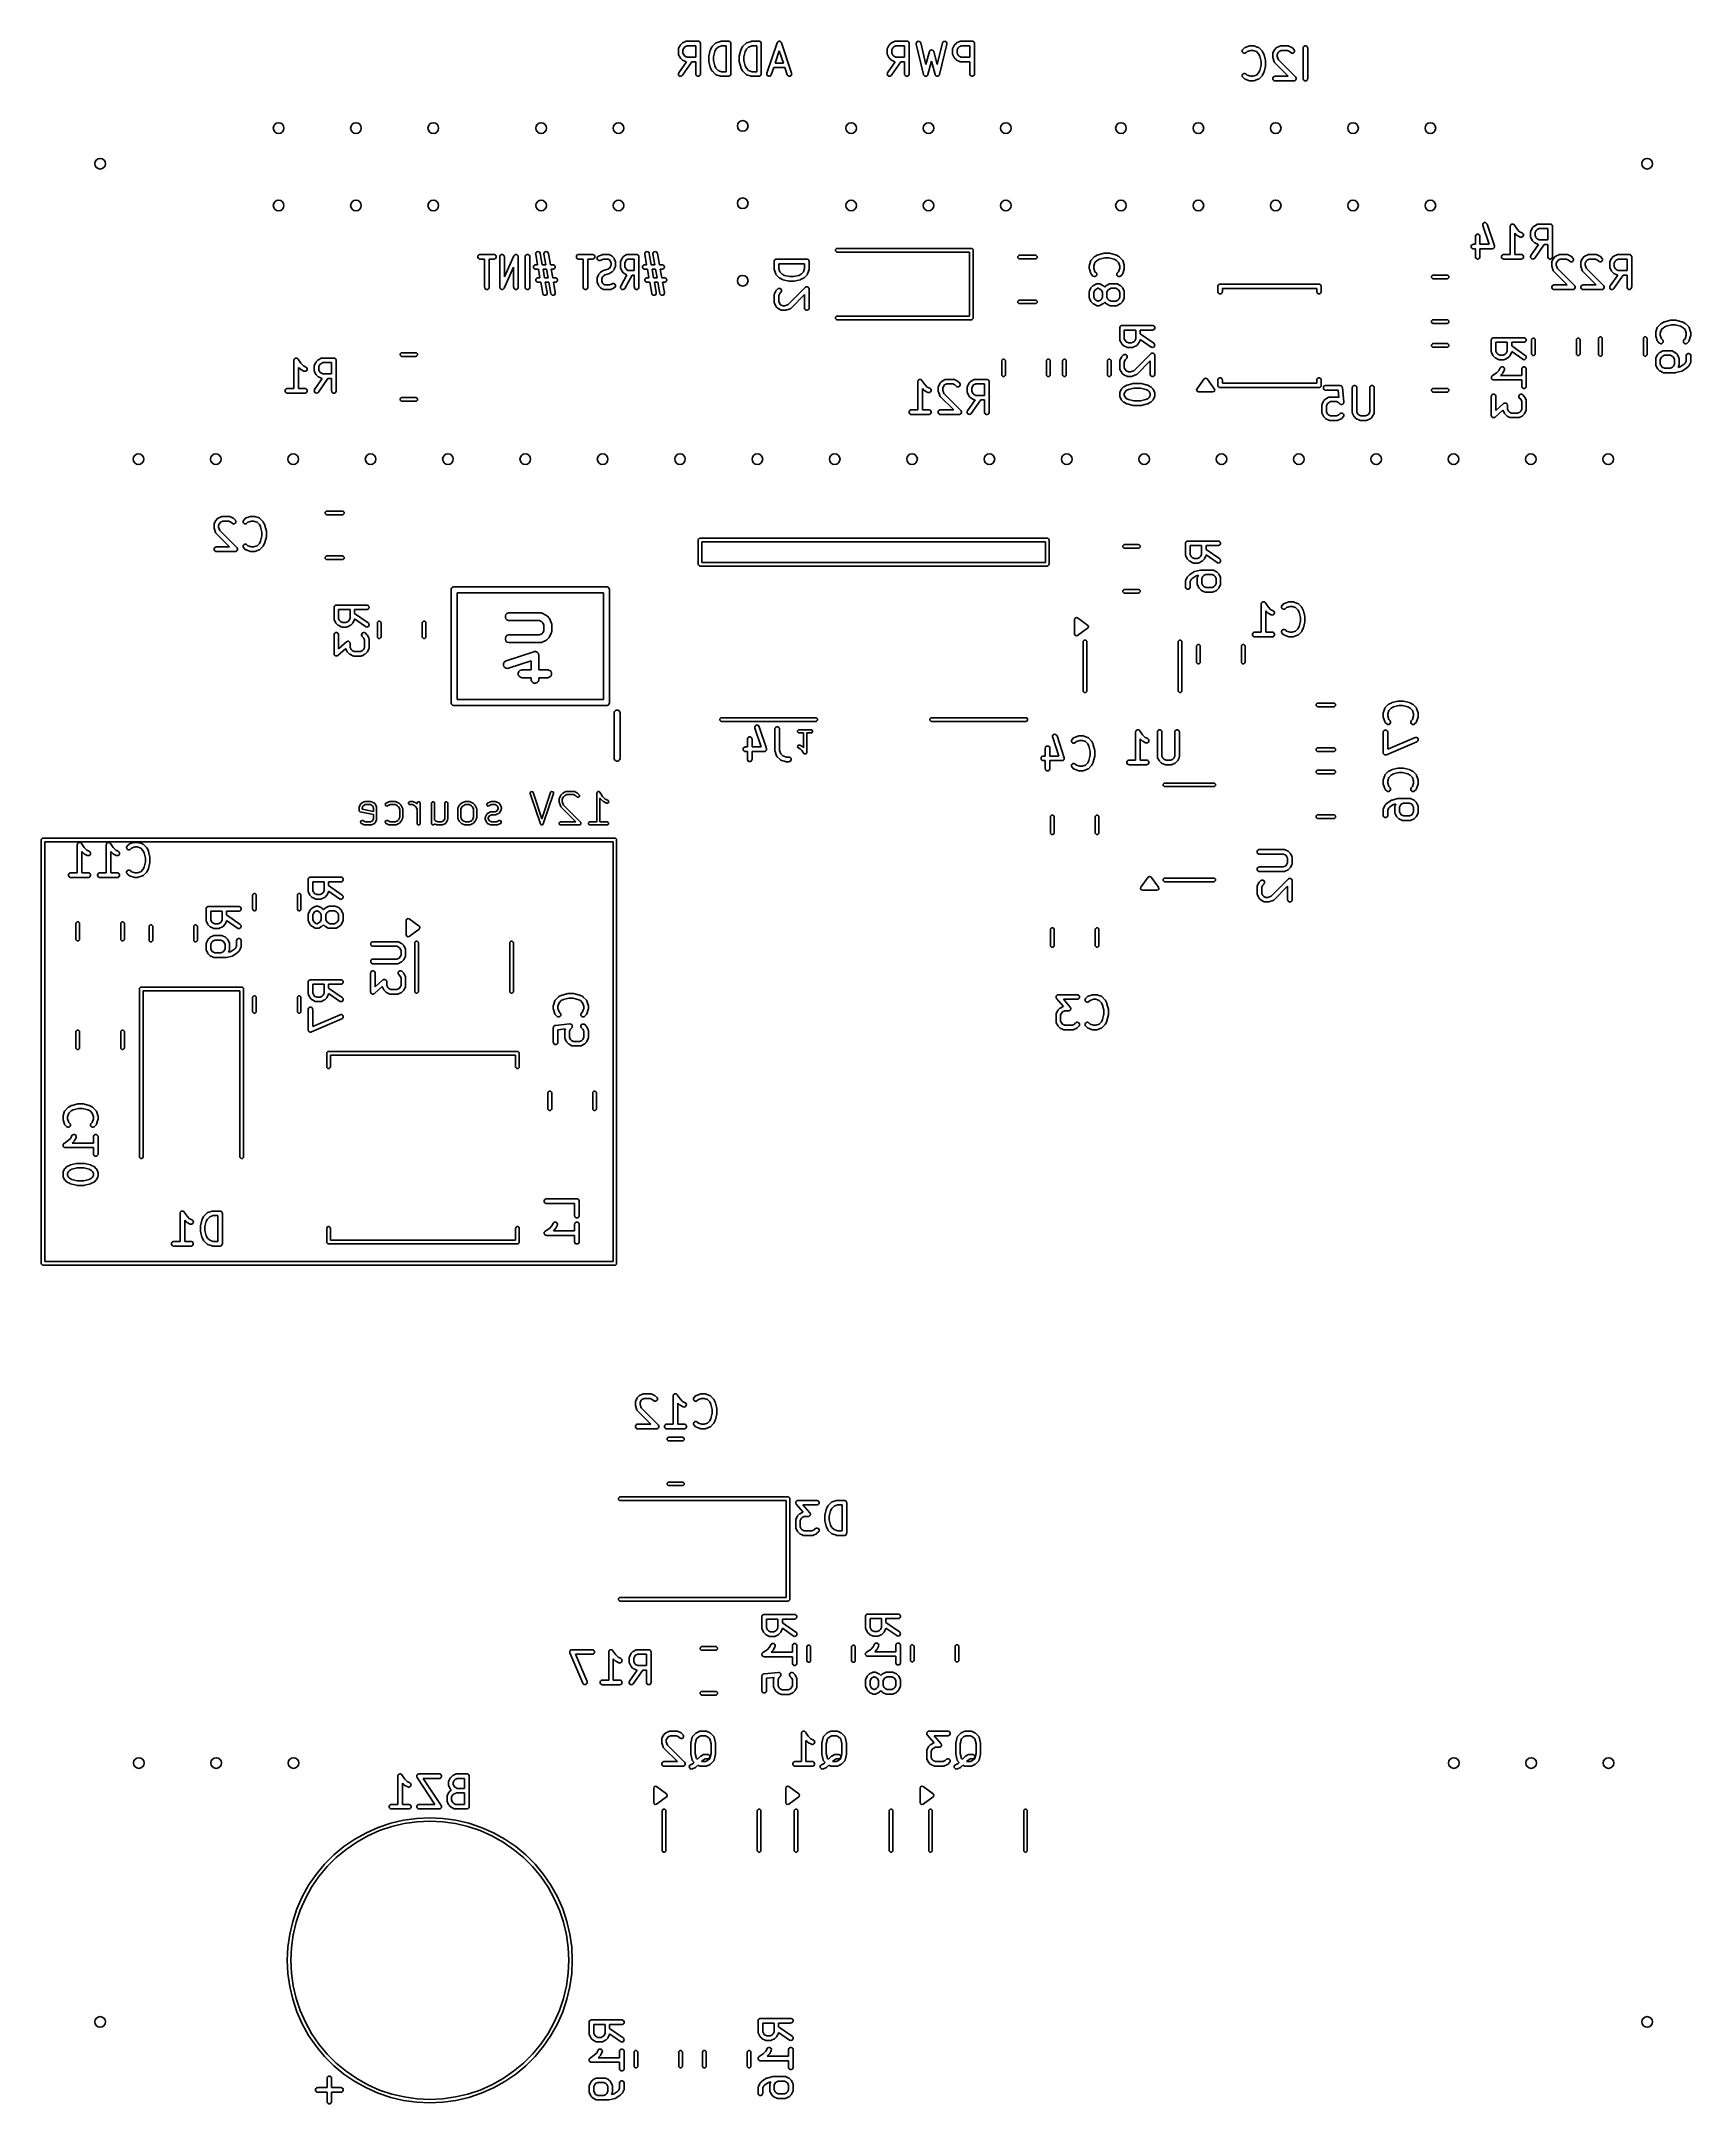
# Model space of a CAD drawing. Extents: x -0.08 to 2.06, y -0.11 to 2.56.
import ezdxf

# ---------------------------------------------------------------- set-up
doc = ezdxf.new("R2010")
doc.units = 0
doc.header["$MEASUREMENT"] = 0
doc.layers.add('BLACK', color=7, linetype='CONTINUOUS')

msp = doc.modelspace()

# ---------------------------------------------------------------- linework, layer by layer
at = {"layer": 'BLACK', "linetype": 'CONTINUOUS'}
for p, q in [((0.7529, 2.5577), (0.7566, 2.5595)), ((0.7566, 2.5595), (0.7572, 2.5597)), ((0.7572, 2.5597), (0.7573, 2.5598)), ((0.7573, 2.5598), (0.7574, 2.5598)), ((0.7574, 2.5598), (0.758, 2.5598)), ((0.758, 2.5598), (0.773, 2.5598)), ((0.773, 2.5598), (0.7735, 2.5598)), ((0.7735, 2.5598), (0.7746, 2.5594)), ((0.7746, 2.5594), (0.7754, 2.5585)), ((0.7964, 2.5578), (0.802, 2.5597)), ((0.802, 2.5597), (0.8023, 2.5598)), ((0.8023, 2.5598), (0.8024, 2.5598)), ((0.8024, 2.5598), (0.8025, 2.5598)), ((0.8025, 2.5598), (0.8026, 2.5598)), ((0.8026, 2.5598), (0.8027, 2.5598)), ((0.8027, 2.5598), (0.803, 2.5598)), ((0.803, 2.5598), (0.8123, 2.5598)), ((0.8123, 2.5598), (0.8129, 2.5598)), ((0.8129, 2.5598), (0.814, 2.5594)), ((0.814, 2.5594), (0.8148, 2.5585)), ((0.8358, 2.5578), (0.8414, 2.5597)), ((0.8414, 2.5597), (0.8417, 2.5598)), ((0.8417, 2.5598), (0.8418, 2.5598)), ((0.8418, 2.5598), (0.8419, 2.5598)), ((0.8419, 2.5598), (0.842, 2.5598)), ((0.842, 2.5598), (0.842, 2.5598)), ((0.842, 2.5598), (0.8423, 2.5598)), ((0.8423, 2.5598), (0.8517, 2.5598)), ((0.8517, 2.5598), (0.8523, 2.5598)), ((0.8523, 2.5598), (0.8533, 2.5594)), ((0.8533, 2.5594), (0.8542, 2.5585)), ((0.8759, 2.5589), (0.8761, 2.5592)), ((0.8761, 2.5592), (0.8763, 2.5593)), ((0.8763, 2.5593), (0.8765, 2.5595)), ((0.8765, 2.5595), (0.8768, 2.5596)), ((0.8768, 2.5596), (0.8772, 2.5597)), ((0.8772, 2.5597), (0.8774, 2.5598)), ((0.8774, 2.5598), (0.8776, 2.5598)), ((0.8776, 2.5598), (0.878, 2.5598)), ((0.878, 2.5598), (0.8783, 2.5598)), ((0.8783, 2.5598), (0.8785, 2.5598)), ((0.8785, 2.5598), (0.8787, 2.5597)), ((0.8787, 2.5597), (0.8791, 2.5596)), ((0.8791, 2.5596), (0.8794, 2.5595)), ((0.8794, 2.5595), (0.8796, 2.5593)), ((0.8796, 2.5593), (0.8798, 2.5592)), ((0.8798, 2.5592), (0.88, 2.5589)), ((1.0229, 2.5577), (1.0266, 2.5595)), ((1.0266, 2.5595), (1.0272, 2.5597)), ((1.0272, 2.5597), (1.0273, 2.5598)), ((1.0273, 2.5598), (1.0274, 2.5598)), ((1.0274, 2.5598), (1.0279, 2.5598)), ((1.0279, 2.5598), (1.0429, 2.5598)), ((1.0429, 2.5598), (1.0435, 2.5598)), ((1.0435, 2.5598), (1.0446, 2.5594)), ((1.0446, 2.5594), (1.0454, 2.5585)), ((1.0558, 2.5589), (1.0567, 2.5596)), ((1.0567, 2.5596), (1.0578, 2.5598)), ((1.0578, 2.5598), (1.059, 2.5597)), ((1.059, 2.5597), (1.0599, 2.5591)), ((1.0599, 2.5591), (1.0606, 2.5581)), ((1.089, 2.5581), (1.0897, 2.5591)), ((1.0897, 2.5591), (1.0906, 2.5597)), ((1.0906, 2.5597), (1.0918, 2.5598)), ((1.0918, 2.5598), (1.0929, 2.5596)), ((1.0929, 2.5596), (1.0938, 2.5589)), ((1.1072, 2.5577), (1.111, 2.5595)), ((1.111, 2.5595), (1.1115, 2.5597)), ((1.1115, 2.5597), (1.1116, 2.5598)), ((1.1116, 2.5598), (1.1117, 2.5598)), ((1.1117, 2.5598), (1.1123, 2.5598)), ((1.1123, 2.5598), (1.1273, 2.5598)), ((1.1273, 2.5598), (1.1279, 2.5598)), ((1.1279, 2.5598), (1.1289, 2.5594)), ((1.1289, 2.5594), (1.1298, 2.5585)), ((0.7475, 2.5494), (0.7476, 2.55)), ((0.7475, 2.5438), (0.7475, 2.5494)), ((0.7476, 2.5432), (0.7475, 2.5438)), ((0.7476, 2.5502), (0.7478, 2.5507)), ((0.7476, 2.5501), (0.7476, 2.5502)), ((0.7476, 2.55), (0.7476, 2.5501)), ((0.7476, 2.5431), (0.7476, 2.5432)), ((0.7476, 2.543), (0.7476, 2.5431)), ((0.7478, 2.5425), (0.7476, 2.543)), ((0.7478, 2.5507), (0.7497, 2.5545)), ((0.7497, 2.5387), (0.7478, 2.5425)), ((0.748, 2.5192), (0.7579, 2.5333)), ((0.7497, 2.5545), (0.7499, 2.5547)), ((0.7499, 2.5385), (0.7497, 2.5387)), ((0.7499, 2.5548), (0.75, 2.5549)), ((0.7499, 2.5547), (0.7499, 2.5548)), ((0.7499, 2.5384), (0.7499, 2.5385)), ((0.75, 2.5383), (0.7499, 2.5384)), ((0.75, 2.5549), (0.75, 2.555)), ((0.75, 2.555), (0.7501, 2.555)), ((0.75, 2.5382), (0.75, 2.5383)), ((0.7501, 2.5382), (0.75, 2.5382)), ((0.7501, 2.555), (0.7503, 2.5552)), ((0.7503, 2.5379), (0.7501, 2.5382)), ((0.7503, 2.5552), (0.7521, 2.5571)), ((0.7521, 2.5361), (0.7503, 2.5379)), ((0.7521, 2.5571), (0.7524, 2.5573)), ((0.7524, 2.5359), (0.7521, 2.5361)), ((0.7524, 2.5573), (0.7524, 2.5574)), ((0.7524, 2.5574), (0.7525, 2.5574)), ((0.7524, 2.5358), (0.7524, 2.5359)), ((0.7525, 2.5358), (0.7524, 2.5358)), ((0.7525, 2.5574), (0.7526, 2.5575)), ((0.7526, 2.5357), (0.7525, 2.5358)), ((0.7526, 2.5575), (0.7529, 2.5577)), ((0.7526, 2.5575), (0.7526, 2.5575)), ((0.7529, 2.5355), (0.7526, 2.5357)), ((0.7526, 2.5357), (0.7526, 2.5357)), ((0.7566, 2.5336), (0.7529, 2.5355)), ((0.7651, 2.5333), (0.7529, 2.5158)), ((0.7548, 2.5514), (0.7534, 2.5487)), ((0.7534, 2.5487), (0.7534, 2.5445)), ((0.7534, 2.5445), (0.7548, 2.5418)), ((0.756, 2.5526), (0.7548, 2.5514)), ((0.7548, 2.5418), (0.756, 2.5406)), ((0.7587, 2.5539), (0.756, 2.5526)), ((0.756, 2.5406), (0.7587, 2.5392)), ((0.7572, 2.5334), (0.7566, 2.5336)), ((0.7573, 2.5334), (0.7572, 2.5334)), ((0.7574, 2.5334), (0.7573, 2.5334)), ((0.7579, 2.5333), (0.7574, 2.5334)), ((0.77, 2.5539), (0.7587, 2.5539)), ((0.7587, 2.5392), (0.77, 2.5392)), ((0.77, 2.5333), (0.7651, 2.5333)), ((0.77, 2.5392), (0.77, 2.5539)), ((0.77, 2.5175), (0.77, 2.5333)), ((0.7754, 2.5585), (0.7759, 2.5575)), ((0.7759, 2.5575), (0.7759, 2.5569)), ((0.7759, 2.5569), (0.7759, 2.5175)), ((0.7869, 2.5404), (0.7869, 2.5406)), ((0.7869, 2.5406), (0.787, 2.5406)), ((0.7869, 2.5402), (0.7869, 2.5404)), ((0.7869, 2.5401), (0.7869, 2.5402)), ((0.7869, 2.54), (0.7869, 2.5401)), ((0.7869, 2.5344), (0.7869, 2.54)), ((0.7869, 2.5343), (0.7869, 2.5344)), ((0.7869, 2.534), (0.7869, 2.5343)), ((0.7869, 2.5343), (0.7869, 2.5343)), ((0.7869, 2.5338), (0.7869, 2.534)), ((0.787, 2.5338), (0.7869, 2.5338)), ((0.787, 2.5407), (0.7888, 2.5482)), ((0.787, 2.5406), (0.787, 2.5407)), ((0.787, 2.5337), (0.787, 2.5338)), ((0.7888, 2.5262), (0.787, 2.5337)), ((0.7888, 2.5482), (0.7889, 2.5483)), ((0.7889, 2.5483), (0.789, 2.5485)), ((0.7889, 2.5483), (0.7889, 2.5483)), ((0.789, 2.5485), (0.789, 2.5488)), ((0.789, 2.5488), (0.7891, 2.5488)), ((0.7891, 2.5488), (0.7909, 2.5526)), ((0.7891, 2.5488), (0.7891, 2.5488)), ((0.7909, 2.5526), (0.7911, 2.5528)), ((0.7911, 2.5529), (0.7912, 2.553)), ((0.7911, 2.5528), (0.7911, 2.5529)), ((0.7912, 2.553), (0.7913, 2.5531)), ((0.7913, 2.5531), (0.7915, 2.5534)), ((0.7913, 2.5531), (0.7913, 2.5531)), ((0.7915, 2.5534), (0.7952, 2.5571)), ((0.7945, 2.5465), (0.7928, 2.5397)), ((0.7928, 2.5397), (0.7928, 2.5348)), ((0.7928, 2.5348), (0.7945, 2.5279)), ((0.796, 2.5495), (0.7945, 2.5465)), ((0.7952, 2.5571), (0.7957, 2.5575)), ((0.7957, 2.5575), (0.7958, 2.5575)), ((0.7958, 2.5575), (0.7959, 2.5576)), ((0.7959, 2.5576), (0.7964, 2.5578)), ((0.7989, 2.5524), (0.796, 2.5495)), ((0.8034, 2.5539), (0.7989, 2.5524)), ((0.8094, 2.5539), (0.8034, 2.5539)), ((0.8094, 2.5205), (0.8094, 2.5539)), ((0.8148, 2.5585), (0.8152, 2.5575)), ((0.8152, 2.5575), (0.8153, 2.5569)), ((0.8153, 2.5569), (0.8153, 2.5175)), ((0.8263, 2.5407), (0.8282, 2.5482)), ((0.8263, 2.5406), (0.8263, 2.5407)), ((0.8263, 2.5404), (0.8263, 2.5406)), ((0.8263, 2.5406), (0.8263, 2.5406)), ((0.8263, 2.5402), (0.8263, 2.5404)), ((0.8263, 2.5401), (0.8263, 2.5402)), ((0.8263, 2.54), (0.8263, 2.5401)), ((0.8263, 2.5344), (0.8263, 2.54)), ((0.8263, 2.5343), (0.8263, 2.5344)), ((0.8263, 2.534), (0.8263, 2.5343)), ((0.8263, 2.5343), (0.8263, 2.5343)), ((0.8263, 2.5338), (0.8263, 2.534)), ((0.8263, 2.5337), (0.8263, 2.5338)), ((0.8263, 2.5338), (0.8263, 2.5338)), ((0.8282, 2.5262), (0.8263, 2.5337)), ((0.8282, 2.5483), (0.8283, 2.5485)), ((0.8282, 2.5482), (0.8282, 2.5483)), ((0.8282, 2.5483), (0.8282, 2.5483)), ((0.8283, 2.5485), (0.8284, 2.5488)), ((0.8284, 2.5488), (0.8303, 2.5526)), ((0.8284, 2.5488), (0.8284, 2.5488)), ((0.8284, 2.5488), (0.8284, 2.5488)), ((0.8303, 2.5526), (0.8305, 2.5528)), ((0.8305, 2.5529), (0.8306, 2.553)), ((0.8305, 2.5528), (0.8305, 2.5529)), ((0.8306, 2.553), (0.8306, 2.5531)), ((0.8306, 2.5531), (0.8307, 2.5531)), ((0.8307, 2.5531), (0.8309, 2.5534)), ((0.8309, 2.5534), (0.8346, 2.5571)), ((0.8339, 2.5465), (0.8322, 2.5397)), ((0.8322, 2.5397), (0.8322, 2.5348)), ((0.8322, 2.5348), (0.8339, 2.5279)), ((0.8354, 2.5495), (0.8339, 2.5465)), ((0.8346, 2.5571), (0.8351, 2.5575)), ((0.8351, 2.5575), (0.8352, 2.5575)), ((0.8352, 2.5576), (0.8358, 2.5578)), ((0.8352, 2.5575), (0.8352, 2.5576)), ((0.8383, 2.5524), (0.8354, 2.5495)), ((0.8428, 2.5539), (0.8383, 2.5524)), ((0.8488, 2.5539), (0.8428, 2.5539)), ((0.8488, 2.5205), (0.8488, 2.5539)), ((0.8542, 2.5585), (0.8546, 2.5575)), ((0.8546, 2.5575), (0.8547, 2.5569)), ((0.8547, 2.5569), (0.8547, 2.5175)), ((0.862, 2.5185), (0.8752, 2.5578)), ((0.878, 2.5476), (0.8727, 2.5317)), ((0.8752, 2.5578), (0.8754, 2.5584)), ((0.8754, 2.5584), (0.8755, 2.5585)), ((0.8755, 2.5585), (0.8756, 2.5587)), ((0.8756, 2.5587), (0.8759, 2.5589)), ((0.8832, 2.5317), (0.878, 2.5476)), ((0.88, 2.5589), (0.8803, 2.5587)), ((0.8803, 2.5587), (0.8804, 2.5585)), ((0.8804, 2.5585), (0.8805, 2.5584)), ((0.8805, 2.5584), (0.8808, 2.5578)), ((0.8808, 2.5578), (0.8939, 2.5185)), ((1.0175, 2.55), (1.0176, 2.5501)), ((1.0175, 2.5494), (1.0175, 2.55)), ((1.0175, 2.5438), (1.0175, 2.5494)), ((1.0175, 2.5432), (1.0175, 2.5438)), ((1.0176, 2.5431), (1.0175, 2.5432)), ((1.0176, 2.5502), (1.0178, 2.5507)), ((1.0176, 2.5501), (1.0176, 2.5502)), ((1.0176, 2.543), (1.0176, 2.5431)), ((1.0178, 2.5425), (1.0176, 2.543)), ((1.0178, 2.5507), (1.0197, 2.5545)), ((1.0197, 2.5387), (1.0178, 2.5425)), ((1.018, 2.5192), (1.0279, 2.5333)), ((1.0197, 2.5545), (1.0198, 2.5547)), ((1.0198, 2.5385), (1.0197, 2.5387)), ((1.0198, 2.5547), (1.0199, 2.5548)), ((1.0199, 2.5384), (1.0198, 2.5385)), ((1.0199, 2.5549), (1.02, 2.555)), ((1.0199, 2.5548), (1.0199, 2.5549)), ((1.0199, 2.5383), (1.0199, 2.5384)), ((1.02, 2.5382), (1.0199, 2.5383)), ((1.02, 2.555), (1.0202, 2.5552)), ((1.02, 2.555), (1.02, 2.555)), ((1.0202, 2.5379), (1.02, 2.5382)), ((1.02, 2.5382), (1.02, 2.5382)), ((1.0202, 2.5552), (1.0221, 2.5571)), ((1.0221, 2.5361), (1.0202, 2.5379)), ((1.0221, 2.5571), (1.0223, 2.5573)), ((1.0223, 2.5359), (1.0221, 2.5361)), ((1.0223, 2.5573), (1.0224, 2.5574)), ((1.0224, 2.5358), (1.0223, 2.5359)), ((1.0224, 2.5574), (1.0225, 2.5574)), ((1.0225, 2.5358), (1.0224, 2.5358)), ((1.0225, 2.5574), (1.0225, 2.5575)), ((1.0225, 2.5575), (1.0226, 2.5575)), ((1.0225, 2.5357), (1.0225, 2.5358)), ((1.0226, 2.5357), (1.0225, 2.5357)), ((1.0226, 2.5575), (1.0229, 2.5577)), ((1.0229, 2.5355), (1.0226, 2.5357)), ((1.0266, 2.5336), (1.0229, 2.5355)), ((1.0351, 2.5333), (1.0229, 2.5158)), ((1.0247, 2.5514), (1.0234, 2.5487)), ((1.0234, 2.5487), (1.0234, 2.5445)), ((1.0234, 2.5445), (1.0247, 2.5418)), ((1.0259, 2.5526), (1.0247, 2.5514)), ((1.0247, 2.5418), (1.0259, 2.5406)), ((1.0286, 2.5539), (1.0259, 2.5526)), ((1.0259, 2.5406), (1.0286, 2.5392)), ((1.0272, 2.5334), (1.0266, 2.5336)), ((1.0273, 2.5334), (1.0272, 2.5334)), ((1.0274, 2.5334), (1.0273, 2.5334)), ((1.0279, 2.5333), (1.0274, 2.5334)), ((1.04, 2.5539), (1.0286, 2.5539)), ((1.0286, 2.5392), (1.04, 2.5392)), ((1.04, 2.5333), (1.0351, 2.5333)), ((1.04, 2.5392), (1.04, 2.5539)), ((1.04, 2.5175), (1.04, 2.5333)), ((1.0454, 2.5585), (1.0458, 2.5575)), ((1.0458, 2.5575), (1.0459, 2.5569)), ((1.0459, 2.5569), (1.0459, 2.5175)), ((1.055, 2.5568), (1.0552, 2.5579)), ((1.0551, 2.5562), (1.055, 2.5568)), ((1.0644, 2.5168), (1.0551, 2.5562)), ((1.0552, 2.5579), (1.0558, 2.5589)), ((1.0606, 2.5581), (1.0608, 2.5576)), ((1.0608, 2.5576), (1.0675, 2.5296)), ((1.0675, 2.5296), (1.072, 2.5464)), ((1.0748, 2.5342), (1.0702, 2.5168)), ((1.072, 2.5467), (1.0722, 2.547)), ((1.072, 2.5466), (1.072, 2.5467)), ((1.072, 2.5465), (1.072, 2.5466)), ((1.072, 2.5464), (1.072, 2.5465)), ((1.0722, 2.547), (1.0724, 2.5473)), ((1.0724, 2.5473), (1.0726, 2.5476)), ((1.0726, 2.5476), (1.0727, 2.5477)), ((1.0727, 2.5477), (1.0729, 2.5479)), ((1.0729, 2.5479), (1.0732, 2.5481)), ((1.0732, 2.5481), (1.0735, 2.5483)), ((1.0735, 2.5483), (1.0737, 2.5483)), ((1.0737, 2.5483), (1.0739, 2.5484)), ((1.0739, 2.5484), (1.0742, 2.5485)), ((1.0742, 2.5485), (1.0746, 2.5486)), ((1.0746, 2.5486), (1.0748, 2.5486)), ((1.0748, 2.5486), (1.075, 2.5486)), ((1.0794, 2.5168), (1.0748, 2.5342)), ((1.075, 2.5486), (1.0754, 2.5485)), ((1.0754, 2.5485), (1.0758, 2.5484)), ((1.0758, 2.5484), (1.0759, 2.5483)), ((1.0759, 2.5483), (1.0761, 2.5483)), ((1.0761, 2.5483), (1.0764, 2.5481)), ((1.0764, 2.5481), (1.0768, 2.5479)), ((1.0768, 2.5479), (1.0769, 2.5477)), ((1.0769, 2.5477), (1.077, 2.5476)), ((1.077, 2.5476), (1.0772, 2.5473)), ((1.0772, 2.5473), (1.0775, 2.547)), ((1.0775, 2.547), (1.0776, 2.5467)), ((1.0776, 2.5467), (1.0776, 2.5466)), ((1.0776, 2.5466), (1.0776, 2.5465)), ((1.0776, 2.5465), (1.0777, 2.5464)), ((1.0777, 2.5464), (1.0821, 2.5296)), ((1.0821, 2.5296), (1.0888, 2.5576)), ((1.0945, 2.5562), (1.0852, 2.5168)), ((1.0888, 2.5576), (1.089, 2.5581)), ((1.0938, 2.5589), (1.0944, 2.5579)), ((1.0944, 2.5579), (1.0946, 2.5568)), ((1.0946, 2.5568), (1.0945, 2.5562)), ((1.1018, 2.5494), (1.1019, 2.55)), ((1.1018, 2.5438), (1.1018, 2.5494)), ((1.1019, 2.5432), (1.1018, 2.5438)), ((1.1019, 2.5501), (1.102, 2.5502)), ((1.1019, 2.55), (1.1019, 2.5501)), ((1.1019, 2.5431), (1.1019, 2.5432)), ((1.102, 2.543), (1.1019, 2.5431)), ((1.102, 2.5502), (1.1022, 2.5507)), ((1.1022, 2.5425), (1.102, 2.543)), ((1.1022, 2.5507), (1.104, 2.5545)), ((1.104, 2.5387), (1.1022, 2.5425)), ((1.104, 2.5545), (1.1042, 2.5547)), ((1.1042, 2.5385), (1.104, 2.5387)), ((1.1042, 2.5548), (1.1043, 2.5549)), ((1.1042, 2.5547), (1.1042, 2.5548)), ((1.1042, 2.5384), (1.1042, 2.5385)), ((1.1043, 2.5383), (1.1042, 2.5384)), ((1.1043, 2.5549), (1.1043, 2.555)), ((1.1043, 2.555), (1.1044, 2.555)), ((1.1043, 2.5382), (1.1043, 2.5383)), ((1.1044, 2.5382), (1.1043, 2.5382)), ((1.1044, 2.555), (1.1046, 2.5552)), ((1.1046, 2.5379), (1.1044, 2.5382)), ((1.1046, 2.5552), (1.1065, 2.5571)), ((1.1065, 2.5361), (1.1046, 2.5379)), ((1.1065, 2.5571), (1.1067, 2.5573)), ((1.1067, 2.5359), (1.1065, 2.5361)), ((1.1067, 2.5573), (1.1067, 2.5574)), ((1.1067, 2.5574), (1.1068, 2.5574)), ((1.1067, 2.5358), (1.1067, 2.5359)), ((1.1068, 2.5358), (1.1067, 2.5358)), ((1.1068, 2.5574), (1.1069, 2.5575)), ((1.1069, 2.5357), (1.1068, 2.5358)), ((1.1069, 2.5575), (1.107, 2.5575)), ((1.107, 2.5357), (1.1069, 2.5357)), ((1.107, 2.5575), (1.1072, 2.5577)), ((1.1072, 2.5355), (1.107, 2.5357)), ((1.111, 2.5336), (1.1072, 2.5355)), ((1.1091, 2.5514), (1.1078, 2.5487)), ((1.1078, 2.5487), (1.1078, 2.5445)), ((1.1078, 2.5445), (1.1091, 2.5418)), ((1.1103, 2.5526), (1.1091, 2.5514)), ((1.1091, 2.5418), (1.1103, 2.5406)), ((1.113, 2.5539), (1.1103, 2.5526)), ((1.1103, 2.5406), (1.113, 2.5392)), ((1.1115, 2.5334), (1.111, 2.5336)), ((1.1116, 2.5334), (1.1115, 2.5334)), ((1.1117, 2.5334), (1.1116, 2.5334)), ((1.1123, 2.5333), (1.1117, 2.5334)), ((1.1243, 2.5333), (1.1123, 2.5333)), ((1.1243, 2.5539), (1.113, 2.5539)), ((1.113, 2.5392), (1.1243, 2.5392)), ((1.1243, 2.5392), (1.1243, 2.5539)), ((1.1243, 2.5175), (1.1243, 2.5333)), ((1.1298, 2.5585), (1.1302, 2.5575)), ((1.1302, 2.5575), (1.1302, 2.5569)), ((1.1302, 2.5569), (1.1302, 2.5175)), ((1.4765, 2.5478), (1.4769, 2.5489)), ((1.4765, 2.5467), (1.4765, 2.5478)), ((1.4769, 2.5456), (1.4765, 2.5467)), ((1.4769, 2.5489), (1.4773, 2.5493)), ((1.4777, 2.5448), (1.4769, 2.5456)), ((1.4773, 2.5493), (1.4792, 2.5512)), ((1.4788, 2.5443), (1.4777, 2.5448)), ((1.48, 2.5443), (1.4788, 2.5443)), ((1.4792, 2.5512), (1.4796, 2.5516)), ((1.4796, 2.5516), (1.4797, 2.5516)), ((1.4797, 2.5516), (1.4798, 2.5517)), ((1.4798, 2.5517), (1.4803, 2.5519)), ((1.481, 2.5448), (1.48, 2.5443)), ((1.4803, 2.5519), (1.4859, 2.5538)), ((1.4815, 2.5452), (1.481, 2.5448)), ((1.4828, 2.5465), (1.4815, 2.5452)), ((1.4874, 2.548), (1.4828, 2.5465)), ((1.4859, 2.5538), (1.4862, 2.5539)), ((1.4862, 2.5539), (1.4863, 2.5539)), ((1.4863, 2.5539), (1.4864, 2.5539)), ((1.4864, 2.5539), (1.4865, 2.5539)), ((1.4865, 2.5539), (1.4866, 2.5539)), ((1.4866, 2.5539), (1.4869, 2.5539)), ((1.4869, 2.5539), (1.4906, 2.5539)), ((1.4901, 2.548), (1.4874, 2.548)), ((1.4947, 2.5465), (1.4901, 2.548)), ((1.4906, 2.5539), (1.4909, 2.5539)), ((1.4909, 2.5539), (1.491, 2.5539)), ((1.491, 2.5539), (1.4911, 2.5539)), ((1.4911, 2.5539), (1.4912, 2.5539)), ((1.4912, 2.5539), (1.4913, 2.5539)), ((1.4913, 2.5539), (1.4916, 2.5538)), ((1.4916, 2.5538), (1.4972, 2.5519)), ((1.4976, 2.5436), (1.4947, 2.5465)), ((1.4972, 2.5519), (1.4977, 2.5517)), ((1.4991, 2.5406), (1.4976, 2.5436)), ((1.4977, 2.5517), (1.4978, 2.5516)), ((1.4978, 2.5516), (1.4979, 2.5516)), ((1.4979, 2.5516), (1.4983, 2.5512)), ((1.4983, 2.5512), (1.5021, 2.5475)), ((1.5008, 2.5338), (1.4991, 2.5406)), ((1.5008, 2.5289), (1.5008, 2.5338)), ((1.5021, 2.5475), (1.5023, 2.5472)), ((1.5023, 2.5472), (1.5023, 2.5472)), ((1.5023, 2.5472), (1.5024, 2.5471)), ((1.5024, 2.5471), (1.5025, 2.547)), ((1.5025, 2.547), (1.5025, 2.5469)), ((1.5025, 2.5469), (1.5026, 2.5467)), ((1.5026, 2.5467), (1.5045, 2.5429)), ((1.5045, 2.5429), (1.5045, 2.5429)), ((1.5045, 2.5429), (1.5045, 2.5429)), ((1.5045, 2.5429), (1.5046, 2.5426)), ((1.5046, 2.5426), (1.5047, 2.5424)), ((1.5047, 2.5424), (1.5047, 2.5424)), ((1.5047, 2.5424), (1.5047, 2.5423)), ((1.5047, 2.5423), (1.5066, 2.5348)), ((1.5066, 2.5348), (1.5066, 2.5347)), ((1.5066, 2.5347), (1.5066, 2.5347)), ((1.5066, 2.5347), (1.5067, 2.5345)), ((1.5067, 2.5345), (1.5067, 2.5343)), ((1.5067, 2.5343), (1.5067, 2.5342)), ((1.5067, 2.5342), (1.5067, 2.5341)), ((1.5067, 2.5341), (1.5067, 2.5285)), ((1.5158, 2.5435), (1.5159, 2.5441)), ((1.5158, 2.5397), (1.5158, 2.5435)), ((1.5158, 2.5395), (1.5158, 2.5397)), ((1.5158, 2.5394), (1.5158, 2.5395)), ((1.5158, 2.5393), (1.5158, 2.5394)), ((1.5159, 2.5392), (1.5158, 2.5393)), ((1.5159, 2.5443), (1.5161, 2.5448)), ((1.5159, 2.5442), (1.5159, 2.5443)), ((1.5159, 2.5441), (1.5159, 2.5442)), ((1.5159, 2.5391), (1.5159, 2.5392)), ((1.5159, 2.5388), (1.5159, 2.5391)), ((1.5178, 2.5332), (1.5159, 2.5388)), ((1.5161, 2.5448), (1.518, 2.5486)), ((1.5181, 2.5327), (1.5178, 2.5332)), ((1.518, 2.5486), (1.5181, 2.5488)), ((1.5181, 2.5488), (1.5182, 2.5489)), ((1.5181, 2.5326), (1.5181, 2.5327)), ((1.5182, 2.5325), (1.5181, 2.5326)), ((1.5182, 2.549), (1.5183, 2.5491)), ((1.5182, 2.5489), (1.5182, 2.549)), ((1.5185, 2.532), (1.5182, 2.5325)), ((1.5183, 2.5491), (1.5185, 2.5493)), ((1.5183, 2.5491), (1.5183, 2.5491)), ((1.5185, 2.5493), (1.5204, 2.5512)), ((1.5204, 2.5512), (1.5206, 2.5514)), ((1.5206, 2.5514), (1.5207, 2.5514)), ((1.5207, 2.5514), (1.5208, 2.5515)), ((1.5208, 2.5515), (1.5209, 2.5516)), ((1.5209, 2.5516), (1.5212, 2.5518)), ((1.5209, 2.5516), (1.5209, 2.5516)), ((1.5212, 2.5518), (1.5249, 2.5536)), ((1.523, 2.5455), (1.5217, 2.5428)), ((1.5217, 2.5428), (1.5217, 2.5402)), ((1.5217, 2.5402), (1.5232, 2.5357)), ((1.5242, 2.5467), (1.523, 2.5455)), ((1.5232, 2.5357), (1.5452, 2.5137)), ((1.5269, 2.548), (1.5242, 2.5467)), ((1.5249, 2.5536), (1.5255, 2.5538)), ((1.5255, 2.5538), (1.5256, 2.5538)), ((1.5256, 2.5538), (1.5257, 2.5539)), ((1.5257, 2.5539), (1.5262, 2.5539)), ((1.5262, 2.5539), (1.5356, 2.5539)), ((1.5349, 2.548), (1.5269, 2.548)), ((1.5376, 2.5467), (1.5349, 2.548)), ((1.5356, 2.5539), (1.5362, 2.5539)), ((1.5362, 2.5539), (1.5363, 2.5538)), ((1.5363, 2.5538), (1.5364, 2.5538)), ((1.5364, 2.5538), (1.5369, 2.5536)), ((1.5369, 2.5536), (1.5407, 2.5518)), ((1.5392, 2.5452), (1.5376, 2.5467)), ((1.5396, 2.5448), (1.5392, 2.5452)), ((1.5407, 2.5443), (1.5396, 2.5448)), ((1.5407, 2.5518), (1.5409, 2.5516)), ((1.5418, 2.5443), (1.5407, 2.5443)), ((1.5409, 2.5516), (1.541, 2.5516)), ((1.541, 2.5516), (1.5411, 2.5515)), ((1.5411, 2.5515), (1.5412, 2.5514)), ((1.5412, 2.5514), (1.5412, 2.5514)), ((1.5412, 2.5514), (1.5415, 2.5512)), ((1.5415, 2.5512), (1.5433, 2.5493)), ((1.5429, 2.5448), (1.5418, 2.5443)), ((1.5437, 2.5456), (1.5429, 2.5448)), ((1.5433, 2.5493), (1.5437, 2.5489)), ((1.5437, 2.5489), (1.5441, 2.5478)), ((1.5441, 2.5467), (1.5437, 2.5456)), ((1.5441, 2.5478), (1.5441, 2.5467)), ((1.5552, 2.5516), (1.5557, 2.5526)), ((1.5552, 2.551), (1.5552, 2.5516)), ((1.5552, 2.5116), (1.5552, 2.551)), ((1.5557, 2.5526), (1.5565, 2.5534)), ((1.5565, 2.5534), (1.5575, 2.5539)), ((1.5575, 2.5539), (1.5587, 2.5539)), ((1.5587, 2.5539), (1.5598, 2.5534)), ((1.5598, 2.5534), (1.5606, 2.5526)), ((1.5606, 2.5526), (1.561, 2.5516)), ((1.561, 2.5516), (1.5611, 2.551)), ((1.5611, 2.551), (1.5611, 2.5116)), ((0.7475, 2.5176), (0.7478, 2.5187)), ((0.7477, 2.5165), (0.7475, 2.5176)), ((0.7483, 2.5155), (0.7477, 2.5165)), ((0.7478, 2.5187), (0.748, 2.5192)), ((0.7493, 2.5148), (0.7483, 2.5155)), ((0.7504, 2.5146), (0.7493, 2.5148)), ((0.7515, 2.5148), (0.7504, 2.5146)), ((0.7525, 2.5154), (0.7515, 2.5148)), ((0.7529, 2.5158), (0.7525, 2.5154)), ((0.7701, 2.517), (0.77, 2.5175)), ((0.7705, 2.5159), (0.7701, 2.517)), ((0.7713, 2.5151), (0.7705, 2.5159)), ((0.7724, 2.5146), (0.7713, 2.5151)), ((0.7735, 2.5146), (0.7724, 2.5146)), ((0.7746, 2.5151), (0.7735, 2.5146)), ((0.7754, 2.5159), (0.7746, 2.5151)), ((0.7759, 2.517), (0.7754, 2.5159)), ((0.7759, 2.5175), (0.7759, 2.517)), ((0.7889, 2.5261), (0.7888, 2.5262)), ((0.789, 2.5259), (0.7889, 2.5261)), ((0.7889, 2.5261), (0.7889, 2.5261)), ((0.789, 2.5256), (0.789, 2.5259)), ((0.7891, 2.5256), (0.789, 2.5256)), ((0.7909, 2.5218), (0.7891, 2.5256)), ((0.7891, 2.5256), (0.7891, 2.5256)), ((0.7911, 2.5216), (0.7909, 2.5218)), ((0.7911, 2.5215), (0.7911, 2.5216)), ((0.7912, 2.5214), (0.7911, 2.5215)), ((0.7913, 2.5213), (0.7912, 2.5214)), ((0.7915, 2.5211), (0.7913, 2.5213)), ((0.7913, 2.5213), (0.7913, 2.5213)), ((0.7952, 2.5173), (0.7915, 2.5211)), ((0.7945, 2.5279), (0.796, 2.5249)), ((0.7957, 2.5169), (0.7952, 2.5173)), ((0.7958, 2.5169), (0.7957, 2.5169)), ((0.7959, 2.5168), (0.7958, 2.5169)), ((0.7964, 2.5166), (0.7959, 2.5168)), ((0.796, 2.5249), (0.7989, 2.522)), ((0.802, 2.5147), (0.7964, 2.5166)), ((0.7989, 2.522), (0.8034, 2.5205)), ((0.8023, 2.5147), (0.802, 2.5147)), ((0.8024, 2.5146), (0.8023, 2.5147)), ((0.8025, 2.5146), (0.8024, 2.5146)), ((0.8026, 2.5146), (0.8025, 2.5146)), ((0.8027, 2.5146), (0.8026, 2.5146)), ((0.803, 2.5146), (0.8027, 2.5146)), ((0.8123, 2.5146), (0.803, 2.5146)), ((0.8034, 2.5205), (0.8094, 2.5205)), ((0.8129, 2.5146), (0.8123, 2.5146)), ((0.814, 2.5151), (0.8129, 2.5146)), ((0.8148, 2.5159), (0.814, 2.5151)), ((0.8152, 2.517), (0.8148, 2.5159)), ((0.8153, 2.5175), (0.8152, 2.517)), ((0.8282, 2.5261), (0.8282, 2.5262)), ((0.8283, 2.5259), (0.8282, 2.5261)), ((0.8282, 2.5261), (0.8282, 2.5261)), ((0.8284, 2.5256), (0.8283, 2.5259)), ((0.8303, 2.5218), (0.8284, 2.5256)), ((0.8284, 2.5256), (0.8284, 2.5256)), ((0.8284, 2.5256), (0.8284, 2.5256)), ((0.8305, 2.5216), (0.8303, 2.5218)), ((0.8305, 2.5215), (0.8305, 2.5216)), ((0.8306, 2.5214), (0.8305, 2.5215)), ((0.8306, 2.5213), (0.8306, 2.5214)), ((0.8307, 2.5213), (0.8306, 2.5213)), ((0.8309, 2.5211), (0.8307, 2.5213)), ((0.8346, 2.5173), (0.8309, 2.5211)), ((0.8339, 2.5279), (0.8354, 2.5249)), ((0.8351, 2.5169), (0.8346, 2.5173)), ((0.8352, 2.5169), (0.8351, 2.5169)), ((0.8352, 2.5168), (0.8352, 2.5169)), ((0.8358, 2.5166), (0.8352, 2.5168)), ((0.8354, 2.5249), (0.8383, 2.522)), ((0.8414, 2.5147), (0.8358, 2.5166)), ((0.8383, 2.522), (0.8428, 2.5205)), ((0.8417, 2.5147), (0.8414, 2.5147)), ((0.8418, 2.5146), (0.8417, 2.5147)), ((0.8419, 2.5146), (0.8418, 2.5146)), ((0.842, 2.5146), (0.8419, 2.5146)), ((0.8423, 2.5146), (0.842, 2.5146)), ((0.842, 2.5146), (0.842, 2.5146)), ((0.8517, 2.5146), (0.8423, 2.5146)), ((0.8428, 2.5205), (0.8488, 2.5205)), ((0.8523, 2.5146), (0.8517, 2.5146)), ((0.8533, 2.5151), (0.8523, 2.5146)), ((0.8542, 2.5159), (0.8533, 2.5151)), ((0.8546, 2.517), (0.8542, 2.5159)), ((0.8547, 2.5175), (0.8546, 2.517)), ((0.8619, 2.5179), (0.862, 2.5185)), ((0.862, 2.5167), (0.8619, 2.5179)), ((0.8625, 2.5157), (0.862, 2.5167)), ((0.8634, 2.515), (0.8625, 2.5157)), ((0.8645, 2.5146), (0.8634, 2.515)), ((0.8656, 2.5147), (0.8645, 2.5146)), ((0.8666, 2.5152), (0.8656, 2.5147)), ((0.8674, 2.5161), (0.8666, 2.5152)), ((0.8676, 2.5166), (0.8674, 2.5161)), ((0.8707, 2.5258), (0.8676, 2.5166)), ((0.8852, 2.5258), (0.8707, 2.5258)), ((0.8727, 2.5317), (0.8832, 2.5317)), ((0.8883, 2.5166), (0.8852, 2.5258)), ((0.8885, 2.5161), (0.8883, 2.5166)), ((0.8893, 2.5152), (0.8885, 2.5161)), ((0.8903, 2.5147), (0.8893, 2.5152)), ((0.8914, 2.5146), (0.8903, 2.5147)), ((0.8925, 2.515), (0.8914, 2.5146)), ((0.8934, 2.5157), (0.8925, 2.515)), ((0.8939, 2.5167), (0.8934, 2.5157)), ((0.8939, 2.5185), (0.894, 2.5179)), ((0.894, 2.5179), (0.8939, 2.5167)), ((1.0175, 2.5176), (1.0177, 2.5187)), ((1.0177, 2.5165), (1.0175, 2.5176)), ((1.0177, 2.5187), (1.018, 2.5192)), ((1.0183, 2.5155), (1.0177, 2.5165)), ((1.0192, 2.5148), (1.0183, 2.5155)), ((1.0204, 2.5146), (1.0192, 2.5148)), ((1.0215, 2.5148), (1.0204, 2.5146)), ((1.0225, 2.5154), (1.0215, 2.5148)), ((1.0229, 2.5158), (1.0225, 2.5154)), ((1.04, 2.517), (1.04, 2.5175)), ((1.0405, 2.5159), (1.04, 2.517)), ((1.0413, 2.5151), (1.0405, 2.5159)), ((1.0424, 2.5146), (1.0413, 2.5151)), ((1.0435, 2.5146), (1.0424, 2.5146)), ((1.0446, 2.5151), (1.0435, 2.5146)), ((1.0454, 2.5159), (1.0446, 2.5151)), ((1.0458, 2.517), (1.0454, 2.5159)), ((1.0459, 2.5175), (1.0458, 2.517)), ((1.0645, 2.5166), (1.0644, 2.5168)), ((1.0645, 2.5165), (1.0645, 2.5166)), ((1.0645, 2.5166), (1.0645, 2.5166)), ((1.0646, 2.5163), (1.0645, 2.5165)), ((1.0649, 2.5159), (1.0646, 2.5163)), ((1.0651, 2.5156), (1.0649, 2.5159)), ((1.0652, 2.5155), (1.0651, 2.5156)), ((1.0653, 2.5154), (1.0652, 2.5155)), ((1.0657, 2.5151), (1.0653, 2.5154)), ((1.066, 2.5149), (1.0657, 2.5151)), ((1.0661, 2.5148), (1.066, 2.5149)), ((1.0663, 2.5148), (1.0661, 2.5148)), ((1.0667, 2.5147), (1.0663, 2.5148)), ((1.0671, 2.5146), (1.0667, 2.5147)), ((1.0673, 2.5146), (1.0671, 2.5146)), ((1.0674, 2.5146), (1.0673, 2.5146)), ((1.0678, 2.5147), (1.0674, 2.5146)), ((1.0683, 2.5147), (1.0678, 2.5147)), ((1.0684, 2.5148), (1.0683, 2.5147)), ((1.0685, 2.5148), (1.0684, 2.5148)), ((1.0689, 2.5151), (1.0685, 2.5148)), ((1.0693, 2.5153), (1.0689, 2.5151)), ((1.0695, 2.5155), (1.0693, 2.5154)), ((1.0693, 2.5154), (1.0693, 2.5153)), ((1.0697, 2.5159), (1.0695, 2.5155)), ((1.07, 2.5162), (1.0697, 2.5159)), ((1.0701, 2.5165), (1.07, 2.5164)), ((1.07, 2.5164), (1.07, 2.5162)), ((1.0702, 2.5168), (1.0701, 2.5166)), ((1.0701, 2.5166), (1.0701, 2.5165)), ((1.0795, 2.5166), (1.0794, 2.5168)), ((1.0795, 2.5165), (1.0795, 2.5166)), ((1.0796, 2.5164), (1.0795, 2.5165)), ((1.0797, 2.5162), (1.0796, 2.5164)), ((1.0799, 2.5159), (1.0797, 2.5162)), ((1.0801, 2.5155), (1.0799, 2.5159)), ((1.0803, 2.5154), (1.0801, 2.5155)), ((1.0804, 2.5153), (1.0803, 2.5154)), ((1.0807, 2.5151), (1.0804, 2.5153)), ((1.0811, 2.5148), (1.0807, 2.5151)), ((1.0812, 2.5148), (1.0811, 2.5148)), ((1.0813, 2.5147), (1.0812, 2.5148)), ((1.0818, 2.5147), (1.0813, 2.5147)), ((1.0822, 2.5146), (1.0818, 2.5147)), ((1.0823, 2.5146), (1.0822, 2.5146)), ((1.0825, 2.5146), (1.0823, 2.5146)), ((1.0829, 2.5147), (1.0825, 2.5146)), ((1.0833, 2.5148), (1.0829, 2.5147)), ((1.0835, 2.5148), (1.0833, 2.5148)), ((1.0836, 2.5149), (1.0835, 2.5148)), ((1.0839, 2.5151), (1.0836, 2.5149)), ((1.0843, 2.5154), (1.0839, 2.5151)), ((1.0844, 2.5155), (1.0843, 2.5154)), ((1.0845, 2.5156), (1.0844, 2.5155)), ((1.0847, 2.5159), (1.0845, 2.5156)), ((1.085, 2.5163), (1.0847, 2.5159)), ((1.0851, 2.5165), (1.085, 2.5163)), ((1.0852, 2.5168), (1.0851, 2.5166)), ((1.0851, 2.5166), (1.0851, 2.5166)), ((1.0851, 2.5166), (1.0851, 2.5165)), ((1.1244, 2.517), (1.1243, 2.5175)), ((1.1248, 2.5159), (1.1244, 2.517)), ((1.1257, 2.5151), (1.1248, 2.5159)), ((1.1267, 2.5146), (1.1257, 2.5151)), ((1.1279, 2.5146), (1.1267, 2.5146)), ((1.1289, 2.5151), (1.1279, 2.5146)), ((1.1298, 2.5159), (1.1289, 2.5151)), ((1.1302, 2.517), (1.1298, 2.5159)), ((1.1302, 2.5175), (1.1302, 2.517)), ((1.4765, 2.5159), (1.4769, 2.517)), ((1.4765, 2.5148), (1.4765, 2.5159)), ((1.4769, 2.5137), (1.4765, 2.5148)), ((1.4769, 2.517), (1.4777, 2.5178)), ((1.4773, 2.5133), (1.4769, 2.5137)), ((1.4792, 2.5114), (1.4773, 2.5133)), ((1.4777, 2.5178), (1.4788, 2.5183)), ((1.4788, 2.5183), (1.48, 2.5183)), ((1.4796, 2.511), (1.4792, 2.5114)), ((1.4797, 2.511), (1.4796, 2.511)), ((1.4798, 2.5109), (1.4797, 2.511)), ((1.4803, 2.5107), (1.4798, 2.5109)), ((1.48, 2.5183), (1.481, 2.5178)), ((1.4859, 2.5088), (1.4803, 2.5107)), ((1.481, 2.5178), (1.4815, 2.5175)), ((1.4815, 2.5175), (1.4828, 2.5161)), ((1.4828, 2.5161), (1.4874, 2.5146)), ((1.4862, 2.5088), (1.4859, 2.5088)), ((1.4863, 2.5087), (1.4862, 2.5088)), ((1.4864, 2.5087), (1.4863, 2.5087)), ((1.4865, 2.5087), (1.4864, 2.5087)), ((1.4866, 2.5087), (1.4865, 2.5087)), ((1.4869, 2.5087), (1.4866, 2.5087)), ((1.4906, 2.5087), (1.4869, 2.5087)), ((1.4874, 2.5146), (1.4901, 2.5146)), ((1.4901, 2.5146), (1.4947, 2.5161)), ((1.4909, 2.5087), (1.4906, 2.5087)), ((1.491, 2.5087), (1.4909, 2.5087)), ((1.4911, 2.5087), (1.491, 2.5087)), ((1.4912, 2.5087), (1.4911, 2.5087)), ((1.4913, 2.5088), (1.4912, 2.5087)), ((1.4916, 2.5088), (1.4913, 2.5088)), ((1.4972, 2.5107), (1.4916, 2.5088)), ((1.4947, 2.5161), (1.4976, 2.519)), ((1.4977, 2.5109), (1.4972, 2.5107)), ((1.4976, 2.519), (1.4991, 2.522)), ((1.4978, 2.511), (1.4977, 2.5109)), ((1.4979, 2.511), (1.4978, 2.511)), ((1.4983, 2.5114), (1.4979, 2.511)), ((1.5021, 2.5152), (1.4983, 2.5114)), ((1.4991, 2.522), (1.5008, 2.5289)), ((1.5023, 2.5154), (1.5021, 2.5152)), ((1.5024, 2.5155), (1.5023, 2.5154)), ((1.5023, 2.5154), (1.5023, 2.5154)), ((1.5025, 2.5156), (1.5024, 2.5155)), ((1.5026, 2.5159), (1.5025, 2.5157)), ((1.5025, 2.5157), (1.5025, 2.5156)), ((1.5045, 2.5197), (1.5026, 2.5159)), ((1.5046, 2.52), (1.5045, 2.5197)), ((1.5045, 2.5197), (1.5045, 2.5197)), ((1.5045, 2.5197), (1.5045, 2.5197)), ((1.5047, 2.5202), (1.5046, 2.52)), ((1.5066, 2.5278), (1.5047, 2.5203)), ((1.5047, 2.5203), (1.5047, 2.5202)), ((1.5047, 2.5202), (1.5047, 2.5202)), ((1.5067, 2.5281), (1.5066, 2.5279)), ((1.5066, 2.5279), (1.5066, 2.5279)), ((1.5066, 2.5279), (1.5066, 2.5278)), ((1.5067, 2.5285), (1.5067, 2.5284)), ((1.5067, 2.5284), (1.5067, 2.5284)), ((1.5067, 2.5284), (1.5067, 2.5281)), ((1.5159, 2.5122), (1.5163, 2.5133)), ((1.5159, 2.511), (1.5159, 2.5122)), ((1.5163, 2.51), (1.5159, 2.511)), ((1.5163, 2.5133), (1.5171, 2.5141)), ((1.5171, 2.5092), (1.5163, 2.51)), ((1.5171, 2.5141), (1.5182, 2.5145)), ((1.5182, 2.5087), (1.5171, 2.5092)), ((1.5182, 2.5145), (1.5187, 2.5146)), ((1.5187, 2.5087), (1.5182, 2.5087)), ((1.536, 2.5146), (1.5185, 2.532)), ((1.5187, 2.5146), (1.536, 2.5146)), ((1.5431, 2.5087), (1.5187, 2.5087)), ((1.5437, 2.5087), (1.5431, 2.5087)), ((1.544, 2.5089), (1.5437, 2.5087)), ((1.5448, 2.5092), (1.544, 2.5089)), ((1.5456, 2.51), (1.5448, 2.5092)), ((1.5452, 2.5137), (1.5456, 2.5133)), ((1.5456, 2.5133), (1.546, 2.5122)), ((1.546, 2.511), (1.5456, 2.51)), ((1.546, 2.5122), (1.546, 2.511)), ((1.5552, 2.511), (1.5552, 2.5116)), ((1.5557, 2.51), (1.5552, 2.511)), ((1.5565, 2.5092), (1.5557, 2.51)), ((1.5575, 2.5087), (1.5565, 2.5092)), ((1.5587, 2.5087), (1.5575, 2.5087)), ((1.5598, 2.5092), (1.5587, 2.5087)), ((1.5606, 2.51), (1.5598, 2.5092)), ((1.561, 2.511), (1.5606, 2.51)), ((1.5611, 2.5116), (1.561, 2.511)), ((1.7873, 2.3222), (1.7874, 2.3233)), ((1.7874, 2.3216), (1.7873, 2.3222)), ((1.7874, 2.3233), (1.7879, 2.3244)), ((1.7955, 2.2974), (1.7874, 2.3216)), ((1.7879, 2.3244), (1.7888, 2.3251)), ((1.7888, 2.3251), (1.7898, 2.3255)), ((1.7898, 2.3255), (1.791, 2.3254)), ((1.791, 2.3254), (1.792, 2.3249)), ((1.792, 2.3249), (1.7928, 2.324)), ((1.7928, 2.324), (1.793, 2.3235)), ((1.793, 2.3235), (1.8024, 2.2954)), ((1.8229, 2.3213), (1.8231, 2.3215)), ((1.8229, 2.3207), (1.8229, 2.3213)), ((1.8229, 2.2843), (1.8229, 2.3207)), ((1.8229, 2.3207), (1.8229, 2.3207)), ((1.8229, 2.3207), (1.8229, 2.3207)), ((1.8229, 2.3207), (1.8229, 2.3207)), ((1.8231, 2.3218), (1.8233, 2.322)), ((1.8231, 2.3215), (1.8231, 2.3218)), ((1.8233, 2.322), (1.8234, 2.3223)), ((1.8234, 2.3223), (1.8236, 2.3225)), ((1.8236, 2.3225), (1.8237, 2.3228)), ((1.8237, 2.3228), (1.824, 2.3229)), ((1.824, 2.3229), (1.8242, 2.3231)), ((1.8242, 2.3231), (1.8245, 2.3232)), ((1.8245, 2.3232), (1.8247, 2.3234)), ((1.8247, 2.3234), (1.825, 2.3235)), ((1.825, 2.3235), (1.8253, 2.3236)), ((1.8253, 2.3236), (1.8256, 2.3236)), ((1.8256, 2.3236), (1.8258, 2.3236)), ((1.8258, 2.3236), (1.8261, 2.3236)), ((1.8261, 2.3236), (1.8264, 2.3236)), ((1.8264, 2.3236), (1.8267, 2.3235)), ((1.8267, 2.3235), (1.827, 2.3234)), ((1.827, 2.3234), (1.8272, 2.3232)), ((1.8272, 2.3232), (1.8275, 2.3231)), ((1.8275, 2.3231), (1.8277, 2.3229)), ((1.8277, 2.3229), (1.8279, 2.3228)), ((1.8279, 2.3228), (1.8283, 2.3223)), ((1.8283, 2.3223), (1.8283, 2.3223)), ((1.8283, 2.3223), (1.8283, 2.3223)), ((1.8283, 2.3223), (1.8283, 2.3223)), ((1.8283, 2.3223), (1.8319, 2.3169)), ((1.8519, 2.319), (1.8537, 2.3209)), ((1.8537, 2.3209), (1.854, 2.3211)), ((1.854, 2.3211), (1.8541, 2.3212)), ((1.854, 2.3211), (1.854, 2.3211)), ((1.8541, 2.3212), (1.8542, 2.3213)), ((1.8542, 2.3213), (1.8543, 2.3213)), ((1.8543, 2.3213), (1.8545, 2.3214)), ((1.8545, 2.3214), (1.8583, 2.3233)), ((1.8583, 2.3233), (1.8588, 2.3235)), ((1.8588, 2.3235), (1.8589, 2.3235)), ((1.8589, 2.3235), (1.859, 2.3236)), ((1.859, 2.3236), (1.8596, 2.3236)), ((1.8596, 2.3236), (1.8746, 2.3236)), ((1.8746, 2.3236), (1.8752, 2.3236)), ((1.8752, 2.3236), (1.8762, 2.3231)), ((1.8762, 2.3231), (1.877, 2.3223)), ((1.877, 2.3223), (1.8775, 2.3213)), ((1.8775, 2.3213), (1.8775, 2.3207)), ((1.8775, 2.3207), (1.8775, 2.2813)), ((1.7723, 2.295), (1.7728, 2.2961)), ((1.7723, 2.2939), (1.7723, 2.295)), ((1.7728, 2.2928), (1.7723, 2.2939)), ((1.7728, 2.2961), (1.7736, 2.2969)), ((1.7736, 2.292), (1.7728, 2.2928)), ((1.7736, 2.2969), (1.7746, 2.2973)), ((1.7746, 2.2973), (1.7752, 2.2974)), ((1.7752, 2.2974), (1.7779, 2.2974)), ((1.7779, 2.3081), (1.7784, 2.3092)), ((1.7779, 2.3076), (1.7779, 2.3081)), ((1.7779, 2.2974), (1.7779, 2.3076)), ((1.7784, 2.3092), (1.7792, 2.31)), ((1.7792, 2.31), (1.7803, 2.3104)), ((1.7803, 2.3104), (1.7814, 2.3104)), ((1.7814, 2.3104), (1.7825, 2.31)), ((1.7825, 2.31), (1.7833, 2.3092)), ((1.7833, 2.3092), (1.7837, 2.3081)), ((1.7837, 2.3081), (1.7838, 2.3076)), ((1.7838, 2.3076), (1.7838, 2.2974)), ((1.7838, 2.2974), (1.7955, 2.2974)), ((1.8019, 2.2926), (1.8016, 2.2923)), ((1.802, 2.2927), (1.8019, 2.2926)), ((1.8022, 2.2932), (1.802, 2.2928)), ((1.802, 2.2928), (1.802, 2.2927)), ((1.8024, 2.2936), (1.8022, 2.2932)), ((1.8024, 2.2954), (1.8025, 2.2951)), ((1.8025, 2.2939), (1.8024, 2.2938)), ((1.8024, 2.2938), (1.8024, 2.2936)), ((1.8025, 2.2951), (1.8025, 2.295)), ((1.8025, 2.295), (1.8025, 2.2949)), ((1.8025, 2.2949), (1.8025, 2.2948)), ((1.8025, 2.2948), (1.8025, 2.2943)), ((1.8025, 2.2943), (1.8025, 2.2939)), ((1.8312, 2.3092), (1.8288, 2.3117)), ((1.8288, 2.3117), (1.8288, 2.2843)), ((1.8315, 2.309), (1.8312, 2.3092)), ((1.8316, 2.3089), (1.8315, 2.309)), ((1.8315, 2.309), (1.8315, 2.309)), ((1.8317, 2.3088), (1.8316, 2.3089)), ((1.8318, 2.3088), (1.8317, 2.3088)), ((1.832, 2.3087), (1.8318, 2.3088)), ((1.8319, 2.3169), (1.8351, 2.3137)), ((1.8358, 2.3068), (1.832, 2.3087)), ((1.8351, 2.3137), (1.8384, 2.3121)), ((1.8363, 2.3066), (1.8358, 2.3068)), ((1.8375, 2.3065), (1.8363, 2.3066)), ((1.8385, 2.3069), (1.8375, 2.3065)), ((1.8384, 2.3121), (1.8389, 2.3118)), ((1.8394, 2.3076), (1.8385, 2.3069)), ((1.8389, 2.3118), (1.8396, 2.3109)), ((1.8399, 2.3086), (1.8394, 2.3076)), ((1.8396, 2.3109), (1.84, 2.3098)), ((1.84, 2.3098), (1.8399, 2.3086)), ((1.8491, 2.3132), (1.8492, 2.3138)), ((1.8491, 2.3076), (1.8491, 2.3132)), ((1.8492, 2.307), (1.8491, 2.3076)), ((1.8492, 2.314), (1.8494, 2.3145)), ((1.8492, 2.3139), (1.8492, 2.314)), ((1.8492, 2.3138), (1.8492, 2.3139)), ((1.8492, 2.3069), (1.8492, 2.307)), ((1.8492, 2.3068), (1.8492, 2.3069)), ((1.8494, 2.3062), (1.8492, 2.3068)), ((1.8494, 2.3145), (1.8513, 2.3182)), ((1.8513, 2.3025), (1.8494, 2.3062)), ((1.8497, 2.283), (1.8595, 2.2971)), ((1.8513, 2.3182), (1.8515, 2.3185)), ((1.8515, 2.3022), (1.8513, 2.3025)), ((1.8515, 2.3185), (1.8515, 2.3186)), ((1.8515, 2.3186), (1.8516, 2.3186)), ((1.8516, 2.3021), (1.8515, 2.3022)), ((1.8515, 2.3022), (1.8515, 2.3022)), ((1.8516, 2.3187), (1.8517, 2.3188)), ((1.8516, 2.3186), (1.8516, 2.3187)), ((1.8516, 2.302), (1.8516, 2.3021)), ((1.8517, 2.3019), (1.8516, 2.302)), ((1.8517, 2.3188), (1.8519, 2.319)), ((1.8519, 2.3017), (1.8517, 2.3019)), ((1.8537, 2.2998), (1.8519, 2.3017)), ((1.854, 2.2997), (1.8537, 2.2998)), ((1.854, 2.2996), (1.854, 2.2997)), ((1.8541, 2.2995), (1.854, 2.2996)), ((1.8542, 2.2995), (1.8541, 2.2995)), ((1.8543, 2.2994), (1.8542, 2.2995)), ((1.8545, 2.2993), (1.8543, 2.2994)), ((1.8583, 2.2974), (1.8545, 2.2993)), ((1.8667, 2.2971), (1.8545, 2.2796)), ((1.8564, 2.3152), (1.855, 2.3125)), ((1.855, 2.3125), (1.855, 2.3083)), ((1.855, 2.3083), (1.8564, 2.3056)), ((1.8576, 2.3164), (1.8564, 2.3152)), ((1.8564, 2.3056), (1.8576, 2.3044)), ((1.8603, 2.3177), (1.8576, 2.3164)), ((1.8576, 2.3044), (1.8603, 2.303)), ((1.8588, 2.2972), (1.8583, 2.2974)), ((1.8589, 2.2972), (1.8588, 2.2972)), ((1.859, 2.2972), (1.8589, 2.2972)), ((1.8595, 2.2971), (1.859, 2.2972)), ((1.8716, 2.3177), (1.8603, 2.3177)), ((1.8603, 2.303), (1.8716, 2.303)), ((1.8716, 2.2971), (1.8667, 2.2971)), ((1.8716, 2.303), (1.8716, 2.3177)), ((1.8716, 2.2813), (1.8716, 2.2971)), ((0.4881, 2.2819), (0.4885, 2.2829)), ((0.4881, 2.2807), (0.4881, 2.2819)), ((0.4885, 2.2797), (0.4881, 2.2807)), ((0.4885, 2.2829), (0.4894, 2.2838)), ((0.4894, 2.2789), (0.4885, 2.2797)), ((0.4894, 2.2838), (0.4904, 2.2842)), ((0.4904, 2.2784), (0.4894, 2.2789)), ((0.4904, 2.2842), (0.491, 2.2843)), ((0.491, 2.2784), (0.4904, 2.2784)), ((0.491, 2.2843), (0.509, 2.2843)), ((0.497, 2.2784), (0.491, 2.2784)), ((0.497, 2.2419), (0.497, 2.2784)), ((0.509, 2.2784), (0.503, 2.2784)), ((0.503, 2.2784), (0.503, 2.2419)), ((0.509, 2.2843), (0.5096, 2.2842)), ((0.5096, 2.2784), (0.509, 2.2784)), ((0.5096, 2.2842), (0.5106, 2.2838)), ((0.5106, 2.2789), (0.5096, 2.2784)), ((0.5106, 2.2838), (0.5115, 2.2829)), ((0.5115, 2.2797), (0.5106, 2.2789)), ((0.5115, 2.2829), (0.5119, 2.2819)), ((0.5119, 2.2807), (0.5115, 2.2797)), ((0.5119, 2.2819), (0.5119, 2.2807)), ((0.5165, 2.2813), (0.5166, 2.2819)), ((0.5165, 2.2419), (0.5165, 2.2813)), ((0.5166, 2.2819), (0.517, 2.2829)), ((0.517, 2.2829), (0.5179, 2.2838)), ((0.5179, 2.2838), (0.5189, 2.2842)), ((0.5189, 2.2842), (0.5201, 2.2842)), ((0.5201, 2.2842), (0.5211, 2.2838)), ((0.5211, 2.2838), (0.522, 2.2829)), ((0.522, 2.2829), (0.5224, 2.2819)), ((0.5345, 2.2677), (0.5222, 2.2407)), ((0.5224, 2.2819), (0.5225, 2.2813)), ((0.5225, 2.2555), (0.5348, 2.2825)), ((0.5225, 2.2813), (0.5225, 2.2555)), ((0.5345, 2.2419), (0.5345, 2.2677)), ((0.5348, 2.2825), (0.535, 2.2829)), ((0.535, 2.2829), (0.5351, 2.283)), ((0.535, 2.2829), (0.535, 2.2829)), ((0.5351, 2.283), (0.5355, 2.2834)), ((0.5351, 2.283), (0.5351, 2.283)), ((0.5355, 2.2834), (0.5359, 2.2838)), ((0.5359, 2.2838), (0.5364, 2.284)), ((0.5359, 2.2838), (0.5359, 2.2838)), ((0.5359, 2.2838), (0.5359, 2.2838)), ((0.5364, 2.284), (0.5369, 2.2842)), ((0.5369, 2.2842), (0.537, 2.2842)), ((0.537, 2.2842), (0.537, 2.2842)), ((0.537, 2.2842), (0.5375, 2.2842)), ((0.5375, 2.2842), (0.5381, 2.2842)), ((0.5381, 2.2842), (0.5381, 2.2842)), ((0.5381, 2.2842), (0.5382, 2.2842)), ((0.5382, 2.2842), (0.5387, 2.284)), ((0.5387, 2.284), (0.5391, 2.2838)), ((0.5391, 2.2838), (0.5392, 2.2837)), ((0.5392, 2.2837), (0.5392, 2.2837)), ((0.5392, 2.2837), (0.5396, 2.2833)), ((0.5396, 2.2833), (0.54, 2.2829)), ((0.54, 2.2829), (0.54, 2.2829)), ((0.54, 2.2829), (0.54, 2.2829)), ((0.54, 2.2829), (0.5402, 2.2824)), ((0.5402, 2.2824), (0.5404, 2.2819)), ((0.5404, 2.2819), (0.5404, 2.2818)), ((0.5404, 2.2818), (0.5404, 2.2818)), ((0.5404, 2.2818), (0.5404, 2.2817)), ((0.5404, 2.2817), (0.5404, 2.2813)), ((0.5404, 2.2813), (0.5404, 2.2419)), ((0.5495, 2.2813), (0.5496, 2.2819)), ((0.5495, 2.2419), (0.5495, 2.2813)), ((0.5496, 2.2819), (0.55, 2.2829)), ((0.55, 2.2829), (0.5509, 2.2838)), ((0.5509, 2.2838), (0.5519, 2.2842)), ((0.5519, 2.2842), (0.5531, 2.2842)), ((0.5531, 2.2842), (0.5541, 2.2838)), ((0.5541, 2.2838), (0.5549, 2.2829)), ((0.5549, 2.2829), (0.5554, 2.2819)), ((0.5554, 2.2819), (0.5554, 2.2813)), ((0.5554, 2.2813), (0.5554, 2.2419)), ((0.5601, 2.2688), (0.5605, 2.2698)), ((0.5601, 2.2676), (0.5601, 2.2688)), ((0.5605, 2.2665), (0.5601, 2.2676)), ((0.5605, 2.2698), (0.5614, 2.2706)), ((0.5614, 2.2657), (0.5605, 2.2665)), ((0.5614, 2.2706), (0.5624, 2.2711)), ((0.5624, 2.2711), (0.563, 2.2711)), ((0.563, 2.2851), (0.5633, 2.2862)), ((0.5631, 2.2845), (0.563, 2.2851)), ((0.563, 2.2711), (0.5655, 2.2711)), ((0.5655, 2.2711), (0.5631, 2.2845)), ((0.5633, 2.2862), (0.5639, 2.2872)), ((0.5639, 2.2872), (0.5649, 2.2878)), ((0.5649, 2.2878), (0.5661, 2.288)), ((0.5661, 2.288), (0.5672, 2.2878)), ((0.5672, 2.2878), (0.5681, 2.2871)), ((0.5681, 2.2871), (0.5687, 2.2861)), ((0.5687, 2.2861), (0.5689, 2.2856)), ((0.5689, 2.2856), (0.5715, 2.2711)), ((0.5715, 2.2711), (0.576, 2.2711)), ((0.5735, 2.2851), (0.5738, 2.2862)), ((0.5736, 2.2845), (0.5735, 2.2851)), ((0.576, 2.2711), (0.5736, 2.2845)), ((0.5738, 2.2862), (0.5744, 2.2872)), ((0.5744, 2.2872), (0.5754, 2.2878)), ((0.5754, 2.2878), (0.5766, 2.288)), ((0.5766, 2.288), (0.5777, 2.2878)), ((0.5777, 2.2878), (0.5786, 2.2871)), ((0.5786, 2.2871), (0.5792, 2.2861)), ((0.5792, 2.2861), (0.5794, 2.2856)), ((0.5794, 2.2856), (0.582, 2.2711)), ((0.582, 2.2711), (0.5855, 2.2711)), ((0.5855, 2.2711), (0.5861, 2.2711)), ((0.5861, 2.2711), (0.5871, 2.2706)), ((0.5871, 2.2706), (0.5879, 2.2698)), ((0.5879, 2.2665), (0.5871, 2.2657)), ((0.5879, 2.2698), (0.5884, 2.2688)), ((0.5884, 2.2676), (0.5879, 2.2665)), ((0.5884, 2.2688), (0.5884, 2.2676)), ((0.6156, 2.2819), (0.616, 2.2829)), ((0.6156, 2.2807), (0.6156, 2.2819)), ((0.616, 2.2797), (0.6156, 2.2807)), ((0.616, 2.2829), (0.6168, 2.2838)), ((0.6168, 2.2789), (0.616, 2.2797)), ((0.6168, 2.2838), (0.6179, 2.2842)), ((0.6179, 2.2784), (0.6168, 2.2789)), ((0.6179, 2.2842), (0.6185, 2.2843)), ((0.6185, 2.2784), (0.6179, 2.2784)), ((0.6185, 2.2843), (0.6365, 2.2843)), ((0.6245, 2.2784), (0.6185, 2.2784)), ((0.6245, 2.2419), (0.6245, 2.2784)), ((0.6365, 2.2784), (0.6304, 2.2784)), ((0.6304, 2.2784), (0.6304, 2.2419)), ((0.6365, 2.2843), (0.6371, 2.2842)), ((0.6371, 2.2784), (0.6365, 2.2784)), ((0.6371, 2.2842), (0.6381, 2.2838)), ((0.6381, 2.2789), (0.6371, 2.2784)), ((0.6381, 2.2838), (0.6389, 2.2829)), ((0.6389, 2.2797), (0.6381, 2.2789)), ((0.6389, 2.2829), (0.6394, 2.2819)), ((0.6394, 2.2807), (0.6389, 2.2797)), ((0.6394, 2.2819), (0.6394, 2.2807)), ((0.6426, 2.28), (0.643, 2.2811)), ((0.6426, 2.2788), (0.6426, 2.28)), ((0.643, 2.2778), (0.6426, 2.2788)), ((0.643, 2.2811), (0.6438, 2.2819)), ((0.6438, 2.277), (0.643, 2.2778)), ((0.6438, 2.2819), (0.6443, 2.2822)), ((0.6449, 2.2765), (0.6438, 2.277)), ((0.6443, 2.2822), (0.6488, 2.284)), ((0.6461, 2.2765), (0.6449, 2.2765)), ((0.6466, 2.2767), (0.6461, 2.2765)), ((0.6506, 2.2784), (0.6466, 2.2767)), ((0.6488, 2.284), (0.6494, 2.2842)), ((0.6494, 2.2842), (0.65, 2.2843)), ((0.6494, 2.2842), (0.6494, 2.2842)), ((0.6494, 2.2842), (0.6494, 2.2842)), ((0.65, 2.2843), (0.6575, 2.2843)), ((0.6566, 2.2784), (0.6506, 2.2784)), ((0.6562, 2.2653), (0.6585, 2.2667)), ((0.6585, 2.2772), (0.6566, 2.2784)), ((0.6575, 2.2843), (0.6581, 2.2842)), ((0.6581, 2.2842), (0.6583, 2.2841)), ((0.6583, 2.2841), (0.6585, 2.2841)), ((0.6585, 2.2841), (0.659, 2.2838)), ((0.6594, 2.2761), (0.6585, 2.2772)), ((0.6585, 2.2667), (0.6594, 2.2678)), ((0.659, 2.2838), (0.662, 2.2819)), ((0.6605, 2.2732), (0.6594, 2.2761)), ((0.6594, 2.2678), (0.6605, 2.2706)), ((0.6605, 2.2706), (0.6605, 2.2732)), ((0.662, 2.2819), (0.6623, 2.2817)), ((0.6623, 2.2817), (0.6624, 2.2817)), ((0.6624, 2.2817), (0.6624, 2.2816)), ((0.6624, 2.2816), (0.6625, 2.2816)), ((0.6625, 2.2816), (0.6625, 2.2815)), ((0.6625, 2.2815), (0.6628, 2.2813)), ((0.6628, 2.2813), (0.6643, 2.2794)), ((0.6643, 2.2794), (0.6644, 2.2792)), ((0.6644, 2.2792), (0.6645, 2.2792)), ((0.6645, 2.2792), (0.6645, 2.279)), ((0.6645, 2.279), (0.6646, 2.2789)), ((0.6646, 2.2789), (0.6646, 2.2788)), ((0.6646, 2.2788), (0.6647, 2.2787)), ((0.6647, 2.2787), (0.6662, 2.2749)), ((0.6662, 2.269), (0.6647, 2.2652)), ((0.6662, 2.2749), (0.6664, 2.2744)), ((0.6664, 2.2695), (0.6662, 2.269)), ((0.6664, 2.2744), (0.6664, 2.2744)), ((0.6664, 2.2744), (0.6664, 2.2744)), ((0.6664, 2.2744), (0.6664, 2.2743)), ((0.6664, 2.2743), (0.6664, 2.2743)), ((0.6664, 2.2743), (0.6664, 2.2738)), ((0.6664, 2.2738), (0.6664, 2.2701)), ((0.6664, 2.2701), (0.6664, 2.2695)), ((0.6664, 2.2695), (0.6664, 2.2695)), ((0.6664, 2.2695), (0.6664, 2.2695)), ((0.6664, 2.2695), (0.6664, 2.2695)), ((0.6664, 2.2695), (0.6664, 2.2695)), ((0.6725, 2.2738), (0.6726, 2.2743)), ((0.6725, 2.2682), (0.6725, 2.2738)), ((0.6726, 2.2677), (0.6725, 2.2682)), ((0.6726, 2.2744), (0.6727, 2.2749)), ((0.6726, 2.2743), (0.6726, 2.2744)), ((0.6726, 2.2744), (0.6726, 2.2744)), ((0.6726, 2.2744), (0.6726, 2.2744)), ((0.6726, 2.2743), (0.6726, 2.2743)), ((0.6726, 2.2676), (0.6726, 2.2677)), ((0.6727, 2.2671), (0.6726, 2.2676)), ((0.6726, 2.2676), (0.6726, 2.2676)), ((0.6726, 2.2676), (0.6726, 2.2676)), ((0.6726, 2.2676), (0.6726, 2.2676)), ((0.6727, 2.2749), (0.6742, 2.2787)), ((0.6742, 2.2633), (0.6727, 2.2671)), ((0.6742, 2.2787), (0.6743, 2.2788)), ((0.6743, 2.2788), (0.6744, 2.2789)), ((0.6744, 2.279), (0.6745, 2.2792)), ((0.6744, 2.2789), (0.6744, 2.279)), ((0.6745, 2.2792), (0.6746, 2.2792)), ((0.6746, 2.2792), (0.6747, 2.2794)), ((0.6747, 2.2794), (0.6762, 2.2813)), ((0.6762, 2.2813), (0.6764, 2.2815)), ((0.6764, 2.2815), (0.6765, 2.2816)), ((0.6765, 2.2816), (0.6766, 2.2817)), ((0.6765, 2.2816), (0.6765, 2.2816)), ((0.6766, 2.2817), (0.6769, 2.2819)), ((0.6766, 2.2817), (0.6766, 2.2817)), ((0.6769, 2.2819), (0.6799, 2.2838)), ((0.6796, 2.2761), (0.6784, 2.2732)), ((0.6784, 2.2732), (0.6784, 2.2688)), ((0.6784, 2.2688), (0.6796, 2.2659)), ((0.6805, 2.2772), (0.6796, 2.2761)), ((0.6796, 2.2659), (0.6805, 2.2648)), ((0.6799, 2.2838), (0.6804, 2.2841)), ((0.6804, 2.2841), (0.6807, 2.2841)), ((0.6823, 2.2784), (0.6805, 2.2772)), ((0.6807, 2.2841), (0.6809, 2.2842)), ((0.6809, 2.2842), (0.6815, 2.2843)), ((0.6815, 2.2843), (0.6935, 2.2843)), ((0.6905, 2.2784), (0.6823, 2.2784)), ((0.6905, 2.2636), (0.6905, 2.2784)), ((0.6935, 2.2843), (0.6941, 2.2842)), ((0.6941, 2.2842), (0.6951, 2.2838)), ((0.6951, 2.2838), (0.6959, 2.2829)), ((0.6959, 2.2829), (0.6964, 2.2819)), ((0.6964, 2.2819), (0.6964, 2.2813)), ((0.6964, 2.2813), (0.6964, 2.2419)), ((0.7011, 2.2688), (0.7015, 2.2698)), ((0.7011, 2.2676), (0.7011, 2.2688)), ((0.7015, 2.2665), (0.7011, 2.2676)), ((0.7015, 2.2698), (0.7023, 2.2706)), ((0.7023, 2.2657), (0.7015, 2.2665)), ((0.7023, 2.2706), (0.7034, 2.2711)), ((0.7034, 2.2711), (0.704, 2.2711)), ((0.704, 2.2851), (0.7043, 2.2862)), ((0.7041, 2.2845), (0.704, 2.2851)), ((0.704, 2.2711), (0.7064, 2.2711)), ((0.7064, 2.2711), (0.7041, 2.2845)), ((0.7043, 2.2862), (0.7049, 2.2872)), ((0.7049, 2.2872), (0.7059, 2.2878)), ((0.7059, 2.2878), (0.707, 2.288)), ((0.707, 2.288), (0.7082, 2.2878)), ((0.7082, 2.2878), (0.7091, 2.2871)), ((0.7091, 2.2871), (0.7097, 2.2861)), ((0.7097, 2.2861), (0.7099, 2.2856)), ((0.7099, 2.2856), (0.7124, 2.2711)), ((0.7124, 2.2711), (0.7169, 2.2711)), ((0.7145, 2.2851), (0.7148, 2.2862)), ((0.7146, 2.2845), (0.7145, 2.2851)), ((0.7169, 2.2711), (0.7146, 2.2845)), ((0.7148, 2.2862), (0.7154, 2.2872)), ((0.7154, 2.2872), (0.7164, 2.2878)), ((0.7164, 2.2878), (0.7175, 2.288)), ((0.7175, 2.288), (0.7187, 2.2878)), ((0.7187, 2.2878), (0.7196, 2.2871)), ((0.7196, 2.2871), (0.7202, 2.2861)), ((0.7202, 2.2861), (0.7204, 2.2856)), ((0.7204, 2.2856), (0.7229, 2.2711)), ((0.7229, 2.2711), (0.7265, 2.2711)), ((0.7265, 2.2711), (0.727, 2.2711)), ((0.727, 2.2711), (0.7281, 2.2706)), ((0.7281, 2.2706), (0.7289, 2.2698)), ((0.7289, 2.2665), (0.7281, 2.2657)), ((0.7289, 2.2698), (0.7294, 2.2688)), ((0.7294, 2.2676), (0.7289, 2.2665)), ((0.7294, 2.2688), (0.7294, 2.2676)), ((0.8713, 2.2757), (0.8718, 2.2768)), ((0.8713, 2.2751), (0.8713, 2.2757)), ((0.8713, 2.2657), (0.8713, 2.2751)), ((0.8718, 2.2768), (0.8726, 2.2776)), ((0.8726, 2.2776), (0.8736, 2.278)), ((0.8736, 2.278), (0.8742, 2.2781)), ((0.8742, 2.2781), (0.9136, 2.2781)), ((0.9106, 2.2722), (0.8772, 2.2722)), ((0.8772, 2.2722), (0.8772, 2.2662)), ((0.8772, 2.2662), (0.8787, 2.2617)), ((0.9091, 2.2617), (0.9106, 2.2662)), ((0.9106, 2.2662), (0.9106, 2.2722)), ((0.9136, 2.2781), (0.9142, 2.278)), ((0.9142, 2.278), (0.9152, 2.2776)), ((0.9152, 2.2776), (0.916, 2.2768)), ((0.916, 2.2768), (0.9165, 2.2757)), ((0.9165, 2.2757), (0.9165, 2.2751)), ((0.9165, 2.2751), (0.9165, 2.2657)), ((0.9506, 2.2907), (0.9519, 2.2919)), ((0.9506, 2.2889), (0.9506, 2.2907)), ((0.9519, 2.2876), (0.9506, 2.2889)), ((0.9519, 2.2919), (0.9528, 2.2921)), ((0.9528, 2.2874), (0.9519, 2.2876)), ((0.9528, 2.2921), (1.1264, 2.2921)), ((1.124, 2.2874), (0.9528, 2.2874)), ((1.124, 2.2047), (1.124, 2.2874)), ((1.1264, 2.2921), (1.1273, 2.2919)), ((1.1273, 2.2919), (1.1286, 2.2907)), ((1.1286, 2.2907), (1.1287, 2.2898)), ((1.1287, 2.2898), (1.1287, 2.2024)), ((1.1864, 2.2818), (1.1876, 2.2831)), ((1.1864, 2.28), (1.1864, 2.2818)), ((1.1876, 2.2787), (1.1864, 2.28)), ((1.1876, 2.2831), (1.1885, 2.2833)), ((1.1885, 2.2785), (1.1876, 2.2787)), ((1.1885, 2.2833), (1.2091, 2.2833)), ((1.2091, 2.2785), (1.1885, 2.2785)), ((1.2091, 2.2833), (1.21, 2.2831)), ((1.21, 2.2787), (1.2091, 2.2785)), ((1.21, 2.2831), (1.2113, 2.2818)), ((1.2113, 2.28), (1.21, 2.2787)), ((1.2113, 2.2818), (1.2113, 2.28)), ((1.2787, 2.2698), (1.2788, 2.2701)), ((1.2787, 2.266), (1.2787, 2.2698)), ((1.2788, 2.2657), (1.2787, 2.266)), ((1.2788, 2.2704), (1.2789, 2.2707)), ((1.2788, 2.2703), (1.2788, 2.2704)), ((1.2788, 2.2704), (1.2788, 2.2704)), ((1.2788, 2.2701), (1.2788, 2.2703)), ((1.2788, 2.2701), (1.2788, 2.2701)), ((1.2789, 2.2707), (1.2808, 2.2763)), ((1.2808, 2.2763), (1.281, 2.2769)), ((1.281, 2.2769), (1.2811, 2.2769)), ((1.2811, 2.277), (1.2815, 2.2775)), ((1.2811, 2.2769), (1.2811, 2.277)), ((1.2815, 2.2775), (1.2852, 2.2812)), ((1.2861, 2.2738), (1.2846, 2.2693)), ((1.2846, 2.2693), (1.2846, 2.2665)), ((1.2846, 2.2665), (1.2861, 2.262)), ((1.2852, 2.2812), (1.2854, 2.2814)), ((1.2854, 2.2814), (1.2855, 2.2815)), ((1.2855, 2.2815), (1.2856, 2.2815)), ((1.2856, 2.2815), (1.2857, 2.2816)), ((1.2857, 2.2816), (1.286, 2.2818)), ((1.2857, 2.2816), (1.2857, 2.2816)), ((1.286, 2.2818), (1.2897, 2.2837)), ((1.2891, 2.2767), (1.2861, 2.2738)), ((1.2921, 2.2782), (1.2891, 2.2767)), ((1.2897, 2.2837), (1.2898, 2.2837)), ((1.2898, 2.2837), (1.29, 2.2838)), ((1.2898, 2.2837), (1.2898, 2.2837)), ((1.29, 2.2838), (1.2903, 2.2839)), ((1.2903, 2.2839), (1.2978, 2.2858)), ((1.2903, 2.2839), (1.2903, 2.2839)), ((1.2903, 2.2839), (1.2903, 2.2839)), ((1.2989, 2.2799), (1.2921, 2.2782)), ((1.2978, 2.2858), (1.2979, 2.2858)), ((1.2979, 2.2858), (1.298, 2.2858)), ((1.298, 2.2858), (1.2982, 2.2858)), ((1.2982, 2.2858), (1.2984, 2.2859)), ((1.2984, 2.2859), (1.2985, 2.2858)), ((1.2985, 2.2858), (1.2986, 2.2859)), ((1.2986, 2.2859), (1.3042, 2.2859)), ((1.3038, 2.2799), (1.2989, 2.2799)), ((1.3107, 2.2782), (1.3038, 2.2799)), ((1.3042, 2.2859), (1.3043, 2.2858)), ((1.3043, 2.2858), (1.3043, 2.2859)), ((1.3043, 2.2859), (1.3045, 2.2858)), ((1.3045, 2.2858), (1.3048, 2.2858)), ((1.3048, 2.2858), (1.3048, 2.2858)), ((1.3048, 2.2858), (1.3049, 2.2858)), ((1.3049, 2.2858), (1.3124, 2.2839)), ((1.3137, 2.2767), (1.3107, 2.2782)), ((1.3124, 2.2839), (1.3124, 2.2839)), ((1.3124, 2.2839), (1.3125, 2.2839)), ((1.3125, 2.2839), (1.3127, 2.2838)), ((1.3127, 2.2838), (1.3129, 2.2837)), ((1.3129, 2.2837), (1.313, 2.2837)), ((1.313, 2.2837), (1.313, 2.2837)), ((1.313, 2.2837), (1.3168, 2.2818)), ((1.3166, 2.2738), (1.3137, 2.2767)), ((1.3181, 2.2693), (1.3166, 2.2738)), ((1.3166, 2.262), (1.3181, 2.2665)), ((1.3168, 2.2818), (1.317, 2.2816)), ((1.317, 2.2816), (1.3171, 2.2816)), ((1.3171, 2.2816), (1.3172, 2.2815)), ((1.3172, 2.2815), (1.3172, 2.2815)), ((1.3172, 2.2815), (1.3173, 2.2814)), ((1.3173, 2.2814), (1.3175, 2.2812)), ((1.3175, 2.2812), (1.3213, 2.2775)), ((1.3181, 2.2665), (1.3181, 2.2693)), ((1.3213, 2.2775), (1.3216, 2.277)), ((1.3216, 2.277), (1.3217, 2.2769)), ((1.3217, 2.2769), (1.3217, 2.2769)), ((1.3217, 2.2769), (1.322, 2.2763)), ((1.322, 2.2763), (1.3239, 2.2707)), ((1.3239, 2.2707), (1.3239, 2.2704)), ((1.3239, 2.2704), (1.324, 2.2704)), ((1.324, 2.2704), (1.324, 2.2703)), ((1.324, 2.2703), (1.324, 2.2701)), ((1.324, 2.2701), (1.324, 2.2701)), ((1.324, 2.2701), (1.324, 2.2698)), ((1.324, 2.2698), (1.324, 2.266)), ((1.324, 2.266), (1.324, 2.2657)), ((1.7746, 2.2915), (1.7736, 2.292)), ((1.7752, 2.2915), (1.7746, 2.2915)), ((1.7779, 2.2915), (1.7752, 2.2915)), ((1.7779, 2.2813), (1.7779, 2.2915)), ((1.7779, 2.2807), (1.7779, 2.2813)), ((1.7784, 2.2797), (1.7779, 2.2807)), ((1.7792, 2.2789), (1.7784, 2.2797)), ((1.7803, 2.2784), (1.7792, 2.2789)), ((1.7814, 2.2784), (1.7803, 2.2784)), ((1.7825, 2.2789), (1.7814, 2.2784)), ((1.7833, 2.2797), (1.7825, 2.2789)), ((1.7837, 2.2807), (1.7833, 2.2797)), ((1.7838, 2.2813), (1.7837, 2.2807)), ((1.7996, 2.2915), (1.7838, 2.2915)), ((1.7838, 2.2915), (1.7838, 2.2813)), ((1.7999, 2.2915), (1.7996, 2.2915)), ((1.8, 2.2915), (1.7999, 2.2915)), ((1.8002, 2.2915), (1.8, 2.2915)), ((1.8, 2.2915), (1.8, 2.2915)), ((1.8006, 2.2917), (1.8002, 2.2915)), ((1.801, 2.2919), (1.8006, 2.2917)), ((1.8011, 2.2919), (1.801, 2.2919)), ((1.8012, 2.292), (1.8011, 2.2919)), ((1.8016, 2.2923), (1.8012, 2.292)), ((1.8117, 2.2819), (1.8121, 2.2829)), ((1.8117, 2.2807), (1.8117, 2.2819)), ((1.8121, 2.2797), (1.8117, 2.2807)), ((1.8121, 2.2829), (1.8129, 2.2838)), ((1.8129, 2.2789), (1.8121, 2.2797)), ((1.8129, 2.2838), (1.814, 2.2842)), ((1.814, 2.2784), (1.8129, 2.2789)), ((1.814, 2.2842), (1.8146, 2.2843)), ((1.8146, 2.2784), (1.814, 2.2784)), ((1.8146, 2.2843), (1.8229, 2.2843)), ((1.8371, 2.2784), (1.8146, 2.2784)), ((1.8288, 2.2843), (1.8371, 2.2843)), ((1.8371, 2.2843), (1.8377, 2.2842)), ((1.8377, 2.2784), (1.8371, 2.2784)), ((1.8377, 2.2842), (1.8387, 2.2838)), ((1.8387, 2.2789), (1.8377, 2.2784)), ((1.8387, 2.2838), (1.8395, 2.2829)), ((1.8395, 2.2797), (1.8387, 2.2789)), ((1.8395, 2.2829), (1.84, 2.2819)), ((1.84, 2.2807), (1.8395, 2.2797)), ((1.84, 2.2819), (1.84, 2.2807)), ((1.8491, 2.2814), (1.8494, 2.2825)), ((1.8493, 2.2802), (1.8491, 2.2814)), ((1.8499, 2.2793), (1.8493, 2.2802)), ((1.8494, 2.2825), (1.8497, 2.283)), ((1.8509, 2.2786), (1.8499, 2.2793)), ((1.852, 2.2784), (1.8509, 2.2786)), ((1.8532, 2.2786), (1.852, 2.2784)), ((1.8541, 2.2792), (1.8532, 2.2786)), ((1.8545, 2.2796), (1.8541, 2.2792)), ((1.8717, 2.2807), (1.8716, 2.2813)), ((1.8721, 2.2797), (1.8717, 2.2807)), ((1.8729, 2.2789), (1.8721, 2.2797)), ((1.874, 2.2784), (1.8729, 2.2789)), ((1.8752, 2.2784), (1.874, 2.2784)), ((1.8762, 2.2789), (1.8752, 2.2784)), ((1.877, 2.2797), (1.8762, 2.2789)), ((1.8765, 2.2738), (1.8766, 2.2744)), ((1.8765, 2.2701), (1.8765, 2.2738)), ((1.8765, 2.2698), (1.8765, 2.2701)), ((1.8765, 2.2697), (1.8765, 2.2698)), ((1.8765, 2.2696), (1.8765, 2.2697)), ((1.8766, 2.2695), (1.8765, 2.2696)), ((1.8766, 2.2746), (1.8768, 2.2751)), ((1.8766, 2.2745), (1.8766, 2.2746)), ((1.8766, 2.2744), (1.8766, 2.2745)), ((1.8766, 2.2694), (1.8766, 2.2695)), ((1.8767, 2.2691), (1.8766, 2.2694)), ((1.8785, 2.2635), (1.8767, 2.2691)), ((1.8768, 2.2751), (1.8787, 2.2789)), ((1.8775, 2.2807), (1.877, 2.2797)), ((1.8775, 2.2813), (1.8775, 2.2807)), ((1.8787, 2.2789), (1.8788, 2.2791)), ((1.8788, 2.2791), (1.8789, 2.2792)), ((1.8789, 2.2793), (1.879, 2.2794)), ((1.8789, 2.2792), (1.8789, 2.2793)), ((1.879, 2.2794), (1.8791, 2.2794)), ((1.8791, 2.2794), (1.8792, 2.2796)), ((1.8792, 2.2796), (1.8811, 2.2815)), ((1.8811, 2.2815), (1.8813, 2.2817)), ((1.8813, 2.2817), (1.8814, 2.2818)), ((1.8814, 2.2818), (1.8815, 2.2818)), ((1.8815, 2.2818), (1.8816, 2.2819)), ((1.8816, 2.2819), (1.8819, 2.2821)), ((1.8816, 2.2819), (1.8816, 2.2819)), ((1.8819, 2.2821), (1.8856, 2.2839)), ((1.8838, 2.2758), (1.8824, 2.2731)), ((1.8824, 2.2731), (1.8824, 2.2705)), ((1.8824, 2.2705), (1.8839, 2.266)), ((1.885, 2.277), (1.8838, 2.2758)), ((1.8839, 2.266), (1.9059, 2.244)), ((1.8876, 2.2784), (1.885, 2.277)), ((1.8856, 2.2839), (1.8862, 2.2842)), ((1.8862, 2.2842), (1.8863, 2.2842)), ((1.8863, 2.2842), (1.8864, 2.2842)), ((1.8864, 2.2842), (1.887, 2.2843)), ((1.887, 2.2843), (1.8963, 2.2843)), ((1.8956, 2.2784), (1.8876, 2.2784)), ((1.8983, 2.277), (1.8956, 2.2784)), ((1.8963, 2.2843), (1.8969, 2.2842)), ((1.8969, 2.2842), (1.897, 2.2842)), ((1.897, 2.2842), (1.8971, 2.2842)), ((1.8971, 2.2842), (1.8976, 2.2839)), ((1.8976, 2.2839), (1.9014, 2.2821)), ((1.8999, 2.2755), (1.8983, 2.277)), ((1.9003, 2.2751), (1.8999, 2.2755)), ((1.9014, 2.2747), (1.9003, 2.2751)), ((1.9014, 2.2821), (1.9016, 2.2819)), ((1.9025, 2.2747), (1.9014, 2.2747)), ((1.9016, 2.2819), (1.9017, 2.2819)), ((1.9017, 2.2819), (1.9018, 2.2818)), ((1.9018, 2.2818), (1.9019, 2.2818)), ((1.9019, 2.2818), (1.9019, 2.2817)), ((1.9019, 2.2817), (1.9022, 2.2815)), ((1.9022, 2.2815), (1.904, 2.2796)), ((1.9036, 2.2751), (1.9025, 2.2747)), ((1.9044, 2.2759), (1.9036, 2.2751)), ((1.904, 2.2796), (1.9044, 2.2792)), ((1.9044, 2.2792), (1.9048, 2.2781)), ((1.9048, 2.277), (1.9044, 2.2759)), ((1.9048, 2.2781), (1.9048, 2.277)), ((1.914, 2.2738), (1.9141, 2.2744)), ((1.914, 2.2701), (1.914, 2.2738)), ((1.914, 2.2698), (1.914, 2.2701)), ((1.914, 2.2697), (1.914, 2.2698)), ((1.914, 2.2696), (1.914, 2.2697)), ((1.9141, 2.2695), (1.914, 2.2696)), ((1.9141, 2.2746), (1.9143, 2.2751)), ((1.9141, 2.2745), (1.9141, 2.2746)), ((1.9141, 2.2744), (1.9141, 2.2745)), ((1.9141, 2.2694), (1.9141, 2.2695)), ((1.9141, 2.2691), (1.9141, 2.2694)), ((1.916, 2.2635), (1.9141, 2.2691)), ((1.9143, 2.2751), (1.9162, 2.2789)), ((1.9162, 2.2789), (1.9163, 2.2791)), ((1.9163, 2.2791), (1.9164, 2.2792)), ((1.9164, 2.2793), (1.9165, 2.2794)), ((1.9164, 2.2792), (1.9164, 2.2793)), ((1.9165, 2.2794), (1.9167, 2.2796)), ((1.9165, 2.2794), (1.9165, 2.2794)), ((1.9167, 2.2796), (1.9186, 2.2815)), ((1.9186, 2.2815), (1.9188, 2.2817)), ((1.9188, 2.2817), (1.9189, 2.2818)), ((1.9189, 2.2818), (1.919, 2.2818)), ((1.919, 2.2818), (1.9191, 2.2819)), ((1.9191, 2.2819), (1.9194, 2.2821)), ((1.9191, 2.2819), (1.9191, 2.2819)), ((1.9194, 2.2821), (1.9231, 2.2839)), ((1.9212, 2.2758), (1.9199, 2.2731)), ((1.9199, 2.2731), (1.9199, 2.2705)), ((1.9199, 2.2705), (1.9214, 2.266)), ((1.9224, 2.277), (1.9212, 2.2758)), ((1.9214, 2.266), (1.9434, 2.244)), ((1.9251, 2.2784), (1.9224, 2.277)), ((1.9231, 2.2839), (1.9237, 2.2842)), ((1.9237, 2.2842), (1.9238, 2.2842)), ((1.9238, 2.2842), (1.9239, 2.2842)), ((1.9239, 2.2842), (1.9244, 2.2843)), ((1.9244, 2.2843), (1.9338, 2.2843)), ((1.9331, 2.2784), (1.9251, 2.2784)), ((1.9358, 2.277), (1.9331, 2.2784)), ((1.9338, 2.2843), (1.9344, 2.2842)), ((1.9344, 2.2842), (1.9345, 2.2842)), ((1.9345, 2.2842), (1.9346, 2.2842)), ((1.9346, 2.2842), (1.9351, 2.2839)), ((1.9351, 2.2839), (1.9389, 2.2821)), ((1.9374, 2.2755), (1.9358, 2.277)), ((1.9378, 2.2751), (1.9374, 2.2755)), ((1.9389, 2.2747), (1.9378, 2.2751)), ((1.9389, 2.2821), (1.9391, 2.2819)), ((1.94, 2.2747), (1.9389, 2.2747)), ((1.9391, 2.2819), (1.9392, 2.2819)), ((1.9392, 2.2819), (1.9393, 2.2818)), ((1.9393, 2.2818), (1.9394, 2.2818)), ((1.9394, 2.2818), (1.9394, 2.2817)), ((1.9394, 2.2817), (1.9397, 2.2815)), ((1.9397, 2.2815), (1.9415, 2.2796)), ((1.9411, 2.2751), (1.94, 2.2747)), ((1.9419, 2.2759), (1.9411, 2.2751)), ((1.9415, 2.2796), (1.9419, 2.2792)), ((1.9419, 2.2792), (1.9423, 2.2781)), ((1.9423, 2.277), (1.9419, 2.2759)), ((1.9423, 2.2781), (1.9423, 2.277)), ((1.9515, 2.2744), (1.9516, 2.2745)), ((1.9515, 2.2738), (1.9515, 2.2744)), ((1.9515, 2.2682), (1.9515, 2.2738)), ((1.9515, 2.2676), (1.9515, 2.2682)), ((1.9516, 2.2675), (1.9515, 2.2676)), ((1.9516, 2.2746), (1.9518, 2.2751)), ((1.9516, 2.2745), (1.9516, 2.2746)), ((1.9516, 2.2674), (1.9516, 2.2675)), ((1.9518, 2.2669), (1.9516, 2.2674)), ((1.9518, 2.2751), (1.9537, 2.2789)), ((1.9537, 2.2631), (1.9518, 2.2669)), ((1.9537, 2.2789), (1.9538, 2.2791)), ((1.9538, 2.2791), (1.9539, 2.2792)), ((1.9539, 2.2793), (1.954, 2.2794)), ((1.9539, 2.2792), (1.9539, 2.2793)), ((1.954, 2.2794), (1.9542, 2.2796)), ((1.954, 2.2794), (1.954, 2.2794)), ((1.9542, 2.2796), (1.9561, 2.2815)), ((1.9561, 2.2815), (1.9563, 2.2817)), ((1.9563, 2.2817), (1.9564, 2.2818)), ((1.9564, 2.2818), (1.9565, 2.2818)), ((1.9565, 2.2818), (1.9566, 2.2819)), ((1.9566, 2.2819), (1.9569, 2.2821)), ((1.9566, 2.2819), (1.9566, 2.2819)), ((1.9569, 2.2821), (1.9606, 2.2839)), ((1.9587, 2.2758), (1.9574, 2.2731)), ((1.9574, 2.2731), (1.9574, 2.2689)), ((1.9574, 2.2689), (1.9587, 2.2662)), ((1.9599, 2.277), (1.9587, 2.2758)), ((1.9587, 2.2662), (1.9599, 2.265)), ((1.9626, 2.2784), (1.9599, 2.277)), ((1.9606, 2.2839), (1.9612, 2.2842)), ((1.9612, 2.2842), (1.9613, 2.2842)), ((1.9613, 2.2842), (1.9614, 2.2842)), ((1.9614, 2.2842), (1.9619, 2.2843)), ((1.9619, 2.2843), (1.9769, 2.2843)), ((1.974, 2.2784), (1.9626, 2.2784)), ((1.974, 2.2636), (1.974, 2.2784)), ((1.9769, 2.2843), (1.9775, 2.2842)), ((1.9775, 2.2842), (1.9786, 2.2838)), ((1.9786, 2.2838), (1.9794, 2.2829)), ((1.9794, 2.2829), (1.9798, 2.2819)), ((1.9798, 2.2819), (1.9799, 2.2813)), ((1.9799, 2.2813), (1.9799, 2.2419)), ((0.4971, 2.2414), (0.497, 2.2419)), ((0.4975, 2.2403), (0.4971, 2.2414)), ((0.4984, 2.2395), (0.4975, 2.2403)), ((0.4994, 2.239), (0.4984, 2.2395)), ((0.5016, 2.2395), (0.5006, 2.239)), ((0.5025, 2.2403), (0.5016, 2.2395)), ((0.5029, 2.2414), (0.5025, 2.2403)), ((0.503, 2.2419), (0.5029, 2.2414)), ((0.5166, 2.2415), (0.5165, 2.2419)), ((0.5166, 2.2414), (0.5166, 2.2415)), ((0.5166, 2.2415), (0.5166, 2.2415)), ((0.5168, 2.2409), (0.5166, 2.2414)), ((0.5166, 2.2414), (0.5166, 2.2414)), ((0.517, 2.2404), (0.5168, 2.2409)), ((0.517, 2.2403), (0.517, 2.2404)), ((0.5174, 2.2399), (0.517, 2.2403)), ((0.517, 2.2403), (0.517, 2.2403)), ((0.5178, 2.2395), (0.5174, 2.2399)), ((0.5179, 2.2395), (0.5178, 2.2395)), ((0.5178, 2.2395), (0.5178, 2.2395)), ((0.5183, 2.2393), (0.5179, 2.2395)), ((0.5188, 2.2391), (0.5183, 2.2393)), ((0.5206, 2.2392), (0.5201, 2.239)), ((0.521, 2.2394), (0.5206, 2.2392)), ((0.5211, 2.2395), (0.521, 2.2394)), ((0.5215, 2.2399), (0.5211, 2.2395)), ((0.5211, 2.2395), (0.5211, 2.2395)), ((0.5219, 2.2402), (0.5215, 2.2399)), ((0.522, 2.2403), (0.5219, 2.2403)), ((0.5219, 2.2403), (0.5219, 2.2402)), ((0.5222, 2.2407), (0.522, 2.2404)), ((0.522, 2.2404), (0.522, 2.2403)), ((0.5346, 2.2414), (0.5345, 2.2419)), ((0.535, 2.2403), (0.5346, 2.2414)), ((0.5359, 2.2395), (0.535, 2.2403)), ((0.5369, 2.239), (0.5359, 2.2395)), ((0.5391, 2.2395), (0.5381, 2.239)), ((0.54, 2.2403), (0.5391, 2.2395)), ((0.5404, 2.2414), (0.54, 2.2403)), ((0.5404, 2.2419), (0.5404, 2.2414)), ((0.5496, 2.2414), (0.5495, 2.2419)), ((0.55, 2.2403), (0.5496, 2.2414)), ((0.5509, 2.2395), (0.55, 2.2403)), ((0.5519, 2.239), (0.5509, 2.2395)), ((0.5541, 2.2395), (0.5531, 2.239)), ((0.5549, 2.2403), (0.5541, 2.2395)), ((0.5554, 2.2414), (0.5549, 2.2403)), ((0.5554, 2.2419), (0.5554, 2.2414)), ((0.5624, 2.2653), (0.5614, 2.2657)), ((0.563, 2.2652), (0.5624, 2.2653)), ((0.5665, 2.2652), (0.563, 2.2652)), ((0.5631, 2.2519), (0.5635, 2.253)), ((0.5631, 2.2507), (0.5631, 2.2519)), ((0.5635, 2.2497), (0.5631, 2.2507)), ((0.5635, 2.253), (0.5644, 2.2538)), ((0.5644, 2.2489), (0.5635, 2.2497)), ((0.5644, 2.2538), (0.5654, 2.2542)), ((0.5654, 2.2484), (0.5644, 2.2489)), ((0.5654, 2.2542), (0.566, 2.2543)), ((0.566, 2.2484), (0.5654, 2.2484)), ((0.566, 2.2543), (0.5685, 2.2543)), ((0.5695, 2.2484), (0.566, 2.2484)), ((0.5685, 2.2543), (0.5665, 2.2652)), ((0.5721, 2.2339), (0.5695, 2.2484)), ((0.577, 2.2652), (0.5725, 2.2652)), ((0.5725, 2.2652), (0.5745, 2.2543)), ((0.5745, 2.2543), (0.579, 2.2543)), ((0.58, 2.2484), (0.5755, 2.2484)), ((0.5755, 2.2484), (0.5779, 2.235)), ((0.579, 2.2543), (0.577, 2.2652)), ((0.5826, 2.2339), (0.58, 2.2484)), ((0.5855, 2.2652), (0.583, 2.2652)), ((0.583, 2.2652), (0.585, 2.2543)), ((0.585, 2.2543), (0.5885, 2.2543)), ((0.5861, 2.2653), (0.5855, 2.2652)), ((0.5885, 2.2484), (0.586, 2.2484)), ((0.586, 2.2484), (0.5884, 2.235)), ((0.5871, 2.2657), (0.5861, 2.2653)), ((0.5885, 2.2543), (0.5891, 2.2542)), ((0.5891, 2.2484), (0.5885, 2.2484)), ((0.5891, 2.2542), (0.5901, 2.2538)), ((0.5901, 2.2489), (0.5891, 2.2484)), ((0.5901, 2.2538), (0.5909, 2.253)), ((0.5909, 2.2497), (0.5901, 2.2489)), ((0.5909, 2.253), (0.5914, 2.2519)), ((0.5914, 2.2507), (0.5909, 2.2497)), ((0.5914, 2.2519), (0.5914, 2.2507)), ((0.6246, 2.2414), (0.6245, 2.2419)), ((0.625, 2.2403), (0.6246, 2.2414)), ((0.6258, 2.2395), (0.625, 2.2403)), ((0.6269, 2.239), (0.6258, 2.2395)), ((0.6291, 2.2395), (0.6281, 2.239)), ((0.6299, 2.2403), (0.6291, 2.2395)), ((0.6304, 2.2414), (0.6299, 2.2403)), ((0.6304, 2.2419), (0.6304, 2.2414)), ((0.6425, 2.2532), (0.6426, 2.2537)), ((0.6425, 2.2494), (0.6425, 2.2532)), ((0.6426, 2.2489), (0.6425, 2.2494)), ((0.6426, 2.2538), (0.6427, 2.2543)), ((0.6426, 2.2537), (0.6426, 2.2538)), ((0.6426, 2.2538), (0.6426, 2.2538)), ((0.6426, 2.2537), (0.6426, 2.2537)), ((0.6426, 2.2537), (0.6426, 2.2537)), ((0.6426, 2.2488), (0.6426, 2.2489)), ((0.6426, 2.2489), (0.6426, 2.2489)), ((0.6426, 2.2489), (0.6426, 2.2489)), ((0.6426, 2.2489), (0.6426, 2.2489)), ((0.6427, 2.2483), (0.6426, 2.2488)), ((0.6427, 2.2543), (0.6442, 2.258)), ((0.6442, 2.2446), (0.6427, 2.2483)), ((0.6442, 2.258), (0.6443, 2.2582)), ((0.6443, 2.2444), (0.6442, 2.2446)), ((0.6443, 2.2582), (0.6444, 2.2583)), ((0.6444, 2.2443), (0.6443, 2.2444)), ((0.6444, 2.2584), (0.6445, 2.2585)), ((0.6444, 2.2583), (0.6444, 2.2584)), ((0.6444, 2.2442), (0.6444, 2.2443)), ((0.6445, 2.2441), (0.6444, 2.2442)), ((0.6445, 2.2585), (0.6446, 2.2586)), ((0.6446, 2.244), (0.6445, 2.2441)), ((0.6446, 2.2586), (0.6447, 2.2588)), ((0.6447, 2.2438), (0.6446, 2.244)), ((0.6447, 2.2588), (0.6462, 2.2607)), ((0.6462, 2.242), (0.6447, 2.2438)), ((0.6462, 2.2607), (0.6464, 2.2609)), ((0.6464, 2.2417), (0.6462, 2.242)), ((0.6464, 2.2609), (0.6465, 2.261)), ((0.6465, 2.2417), (0.6464, 2.2417)), ((0.6465, 2.261), (0.6466, 2.2611)), ((0.6465, 2.261), (0.6465, 2.261)), ((0.6465, 2.2416), (0.6465, 2.2417)), ((0.6466, 2.2416), (0.6465, 2.2416)), ((0.6466, 2.2611), (0.6469, 2.2613)), ((0.6466, 2.2611), (0.6466, 2.2611)), ((0.6466, 2.2415), (0.6466, 2.2416)), ((0.6469, 2.2413), (0.6466, 2.2415)), ((0.6469, 2.2613), (0.6499, 2.2632)), ((0.6499, 2.2394), (0.6469, 2.2413)), ((0.6496, 2.2554), (0.6484, 2.2526)), ((0.6484, 2.2526), (0.6484, 2.25)), ((0.6484, 2.25), (0.6496, 2.2472)), ((0.6505, 2.2566), (0.6496, 2.2554)), ((0.6496, 2.2472), (0.6505, 2.246)), ((0.6499, 2.2632), (0.65, 2.2632)), ((0.6504, 2.2392), (0.6499, 2.2394)), ((0.65, 2.2632), (0.6501, 2.2633)), ((0.6501, 2.2633), (0.6503, 2.2634)), ((0.6503, 2.2634), (0.6504, 2.2634)), ((0.6504, 2.2634), (0.6505, 2.2635)), ((0.6507, 2.2391), (0.6504, 2.2392)), ((0.6505, 2.2635), (0.6506, 2.2635)), ((0.6527, 2.258), (0.6505, 2.2566)), ((0.6505, 2.246), (0.6523, 2.2449)), ((0.6506, 2.2635), (0.6562, 2.2653)), ((0.6509, 2.239), (0.6507, 2.2391)), ((0.6523, 2.2449), (0.6584, 2.2449)), ((0.6584, 2.2597), (0.6527, 2.258)), ((0.6585, 2.2598), (0.6584, 2.2597)), ((0.6584, 2.2449), (0.6623, 2.2465)), ((0.6587, 2.2599), (0.6585, 2.2598)), ((0.6585, 2.2598), (0.6585, 2.2598)), ((0.6589, 2.26), (0.6587, 2.2599)), ((0.659, 2.2601), (0.6589, 2.26)), ((0.6589, 2.26), (0.6589, 2.26)), ((0.662, 2.2619), (0.659, 2.2601)), ((0.6601, 2.2392), (0.6596, 2.239)), ((0.6646, 2.2411), (0.6601, 2.2392)), ((0.6623, 2.2621), (0.662, 2.2619)), ((0.6624, 2.2622), (0.6623, 2.2621)), ((0.6623, 2.2465), (0.6629, 2.2467)), ((0.6625, 2.2623), (0.6624, 2.2622)), ((0.6624, 2.2622), (0.6624, 2.2622)), ((0.6628, 2.2626), (0.6625, 2.2623)), ((0.6625, 2.2623), (0.6625, 2.2623)), ((0.6643, 2.2645), (0.6628, 2.2626)), ((0.6629, 2.2467), (0.664, 2.2467)), ((0.664, 2.2467), (0.6651, 2.2463)), ((0.6644, 2.2646), (0.6643, 2.2645)), ((0.6645, 2.2647), (0.6644, 2.2646)), ((0.6646, 2.2649), (0.6645, 2.2648)), ((0.6645, 2.2648), (0.6645, 2.2647)), ((0.6647, 2.2652), (0.6646, 2.265)), ((0.6646, 2.265), (0.6646, 2.2649)), ((0.6651, 2.2414), (0.6646, 2.2411)), ((0.6651, 2.2463), (0.6659, 2.2455)), ((0.6659, 2.2422), (0.6651, 2.2414)), ((0.6659, 2.2455), (0.6664, 2.2444)), ((0.6664, 2.2432), (0.6659, 2.2422)), ((0.6664, 2.2444), (0.6664, 2.2432)), ((0.6725, 2.2417), (0.6727, 2.2428)), ((0.6728, 2.2406), (0.6725, 2.2417)), ((0.6727, 2.2428), (0.6729, 2.2434)), ((0.6736, 2.2397), (0.6728, 2.2406)), ((0.6729, 2.2434), (0.681, 2.2578)), ((0.6746, 2.2391), (0.6736, 2.2397)), ((0.6743, 2.2631), (0.6742, 2.2633)), ((0.6744, 2.2631), (0.6743, 2.2631)), ((0.6744, 2.263), (0.6744, 2.2631)), ((0.6745, 2.2628), (0.6744, 2.263)), ((0.6746, 2.2628), (0.6745, 2.2628)), ((0.6747, 2.2626), (0.6746, 2.2628)), ((0.6757, 2.239), (0.6746, 2.2391)), ((0.6762, 2.2607), (0.6747, 2.2626)), ((0.6768, 2.2393), (0.6757, 2.239)), ((0.6764, 2.2605), (0.6762, 2.2607)), ((0.6765, 2.2604), (0.6764, 2.2605)), ((0.6766, 2.2603), (0.6765, 2.2604)), ((0.6765, 2.2604), (0.6765, 2.2604)), ((0.6769, 2.2601), (0.6766, 2.2603)), ((0.6766, 2.2603), (0.6766, 2.2603)), ((0.6777, 2.24), (0.6768, 2.2393)), ((0.6799, 2.2582), (0.6769, 2.2601)), ((0.6781, 2.2405), (0.6777, 2.24)), ((0.6877, 2.2577), (0.6781, 2.2405)), ((0.6804, 2.2579), (0.6799, 2.2582)), ((0.6807, 2.2579), (0.6804, 2.2579)), ((0.6805, 2.2648), (0.6823, 2.2636)), ((0.6809, 2.2578), (0.6807, 2.2579)), ((0.681, 2.2578), (0.6809, 2.2578)), ((0.6823, 2.2636), (0.6905, 2.2636)), ((0.6905, 2.2577), (0.6877, 2.2577)), ((0.6905, 2.2419), (0.6905, 2.2577)), ((0.6906, 2.2414), (0.6905, 2.2419)), ((0.691, 2.2403), (0.6906, 2.2414)), ((0.6918, 2.2395), (0.691, 2.2403)), ((0.6929, 2.239), (0.6918, 2.2395)), ((0.6951, 2.2395), (0.6941, 2.239)), ((0.6959, 2.2403), (0.6951, 2.2395)), ((0.6964, 2.2414), (0.6959, 2.2403)), ((0.6964, 2.2419), (0.6964, 2.2414)), ((0.7034, 2.2653), (0.7023, 2.2657)), ((0.704, 2.2652), (0.7034, 2.2653)), ((0.7075, 2.2652), (0.704, 2.2652)), ((0.7041, 2.2519), (0.7045, 2.253)), ((0.7041, 2.2507), (0.7041, 2.2519)), ((0.7045, 2.2497), (0.7041, 2.2507)), ((0.7045, 2.253), (0.7053, 2.2538)), ((0.7053, 2.2489), (0.7045, 2.2497)), ((0.7053, 2.2538), (0.7064, 2.2542)), ((0.7064, 2.2484), (0.7053, 2.2489)), ((0.7064, 2.2542), (0.707, 2.2543)), ((0.707, 2.2484), (0.7064, 2.2484)), ((0.707, 2.2543), (0.7094, 2.2543)), ((0.7105, 2.2484), (0.707, 2.2484)), ((0.7094, 2.2543), (0.7075, 2.2652)), ((0.7131, 2.2339), (0.7105, 2.2484)), ((0.718, 2.2652), (0.7135, 2.2652)), ((0.7135, 2.2652), (0.7154, 2.2543)), ((0.7154, 2.2543), (0.7199, 2.2543)), ((0.721, 2.2484), (0.7165, 2.2484)), ((0.7165, 2.2484), (0.7189, 2.235)), ((0.7199, 2.2543), (0.718, 2.2652)), ((0.7236, 2.2339), (0.721, 2.2484)), ((0.7265, 2.2652), (0.724, 2.2652)), ((0.724, 2.2652), (0.7259, 2.2543)), ((0.7259, 2.2543), (0.7295, 2.2543)), ((0.727, 2.2653), (0.7265, 2.2652)), ((0.7281, 2.2657), (0.727, 2.2653)), ((0.7295, 2.2484), (0.727, 2.2484)), ((0.727, 2.2484), (0.7294, 2.235)), ((0.7295, 2.2543), (0.73, 2.2542)), ((0.73, 2.2484), (0.7295, 2.2484)), ((0.73, 2.2542), (0.7311, 2.2538)), ((0.7311, 2.2489), (0.73, 2.2484)), ((0.7311, 2.2538), (0.7319, 2.253)), ((0.7319, 2.2497), (0.7311, 2.2489)), ((0.7319, 2.253), (0.7324, 2.2519)), ((0.7324, 2.2507), (0.7319, 2.2497)), ((0.7324, 2.2519), (0.7324, 2.2507)), ((0.8713, 2.2655), (0.8713, 2.2657)), ((0.8713, 2.2654), (0.8713, 2.2655)), ((0.8713, 2.2653), (0.8713, 2.2654)), ((0.8713, 2.2652), (0.8713, 2.2653)), ((0.8713, 2.2651), (0.8713, 2.2652)), ((0.8714, 2.2648), (0.8713, 2.2651)), ((0.8733, 2.2592), (0.8714, 2.2648)), ((0.8735, 2.2587), (0.8733, 2.2592)), ((0.8736, 2.2586), (0.8735, 2.2587)), ((0.8736, 2.2585), (0.8736, 2.2586)), ((0.874, 2.258), (0.8736, 2.2585)), ((0.8777, 2.2543), (0.874, 2.258)), ((0.874, 2.2378), (0.8759, 2.2397)), ((0.8759, 2.2397), (0.8763, 2.2401)), ((0.8763, 2.2401), (0.8774, 2.2405)), ((0.8774, 2.2405), (0.8785, 2.2405)), ((0.878, 2.2541), (0.8777, 2.2543)), ((0.878, 2.254), (0.878, 2.2541)), ((0.8781, 2.254), (0.878, 2.254)), ((0.8782, 2.2539), (0.8781, 2.254)), ((0.8783, 2.2539), (0.8782, 2.2539)), ((0.8785, 2.2537), (0.8783, 2.2539)), ((0.8823, 2.2519), (0.8785, 2.2537)), ((0.8785, 2.2405), (0.8796, 2.2401)), ((0.8787, 2.2617), (0.8816, 2.2588)), ((0.8796, 2.2401), (0.8804, 2.2393)), ((0.8804, 2.2393), (0.8809, 2.2382)), ((0.8816, 2.2588), (0.8846, 2.2573)), ((0.8823, 2.2518), (0.8823, 2.2519)), ((0.8826, 2.2517), (0.8823, 2.2518)), ((0.8823, 2.2518), (0.8823, 2.2518)), ((0.8828, 2.2517), (0.8826, 2.2517)), ((0.8829, 2.2516), (0.8828, 2.2517)), ((0.8828, 2.2517), (0.8828, 2.2517)), ((0.8904, 2.2498), (0.8829, 2.2516)), ((0.8846, 2.2573), (0.8914, 2.2556)), ((0.8895, 2.2196), (0.9115, 2.2416)), ((0.8905, 2.2497), (0.8904, 2.2498)), ((0.8907, 2.2497), (0.8905, 2.2497)), ((0.8905, 2.2497), (0.8905, 2.2497)), ((0.8909, 2.2497), (0.8907, 2.2497)), ((0.891, 2.2497), (0.8909, 2.2497)), ((0.8911, 2.2497), (0.891, 2.2497)), ((0.8967, 2.2497), (0.8911, 2.2497)), ((0.8914, 2.2556), (0.8963, 2.2556)), ((0.8963, 2.2556), (0.9032, 2.2573)), ((0.8968, 2.2497), (0.8967, 2.2497)), ((0.8971, 2.2497), (0.8968, 2.2497)), ((0.8968, 2.2497), (0.8968, 2.2497)), ((0.8973, 2.2497), (0.8971, 2.2497)), ((0.8974, 2.2498), (0.8973, 2.2497)), ((0.8973, 2.2497), (0.8973, 2.2497)), ((0.9049, 2.2516), (0.8974, 2.2498)), ((0.9032, 2.2573), (0.9062, 2.2588)), ((0.905, 2.2517), (0.9049, 2.2516)), ((0.9052, 2.2517), (0.905, 2.2517)), ((0.905, 2.2517), (0.905, 2.2517)), ((0.9055, 2.2518), (0.9052, 2.2517)), ((0.9093, 2.2537), (0.9055, 2.2519)), ((0.9055, 2.2519), (0.9055, 2.2518)), ((0.9055, 2.2518), (0.9055, 2.2518)), ((0.9062, 2.2588), (0.9091, 2.2617)), ((0.9095, 2.2539), (0.9093, 2.2537)), ((0.9096, 2.2539), (0.9095, 2.2539)), ((0.9097, 2.254), (0.9096, 2.2539)), ((0.9098, 2.254), (0.9097, 2.254)), ((0.91, 2.2543), (0.9098, 2.2541)), ((0.9098, 2.2541), (0.9098, 2.254)), ((0.9138, 2.258), (0.91, 2.2543)), ((0.9115, 2.2416), (0.9119, 2.242)), ((0.9119, 2.242), (0.9127, 2.2423)), ((0.9127, 2.2423), (0.913, 2.2424)), ((0.913, 2.2424), (0.9142, 2.2424)), ((0.9142, 2.2585), (0.9138, 2.258)), ((0.9143, 2.2587), (0.9142, 2.2586)), ((0.9142, 2.2586), (0.9142, 2.2585)), ((0.9142, 2.2424), (0.9152, 2.242)), ((0.9145, 2.2592), (0.9143, 2.2587)), ((0.9164, 2.2648), (0.9145, 2.2592)), ((0.9152, 2.242), (0.916, 2.2411)), ((0.916, 2.2411), (0.9163, 2.2405)), ((0.9163, 2.2405), (0.9165, 2.2401)), ((0.9165, 2.2652), (0.9164, 2.2651)), ((0.9164, 2.2651), (0.9164, 2.2648)), ((0.9165, 2.2657), (0.9165, 2.2655)), ((0.9165, 2.2655), (0.9165, 2.2654)), ((0.9165, 2.2654), (0.9165, 2.2653)), ((0.9165, 2.2653), (0.9165, 2.2652)), ((0.9165, 2.2401), (0.9165, 2.2395)), ((0.9165, 2.2395), (0.9165, 2.2151)), ((1.2788, 2.2656), (1.2788, 2.2657)), ((1.2788, 2.2657), (1.2788, 2.2657)), ((1.2788, 2.2655), (1.2788, 2.2656)), ((1.2788, 2.2654), (1.2788, 2.2655)), ((1.2789, 2.2651), (1.2788, 2.2654)), ((1.2808, 2.2595), (1.2789, 2.2651)), ((1.279, 2.2374), (1.2809, 2.2411)), ((1.281, 2.2589), (1.2808, 2.2595)), ((1.2809, 2.2411), (1.2811, 2.2414)), ((1.2811, 2.2589), (1.281, 2.2589)), ((1.2811, 2.2588), (1.2811, 2.2589)), ((1.2815, 2.2583), (1.2811, 2.2588)), ((1.2811, 2.2414), (1.2812, 2.2415)), ((1.2811, 2.2414), (1.2811, 2.2414)), ((1.2812, 2.2415), (1.2812, 2.2416)), ((1.2812, 2.2416), (1.2813, 2.2416)), ((1.2813, 2.2416), (1.2815, 2.2419)), ((1.2833, 2.2564), (1.2815, 2.2583)), ((1.2815, 2.2419), (1.2833, 2.2437)), ((1.2838, 2.2561), (1.2833, 2.2564)), ((1.2833, 2.2437), (1.2836, 2.2439)), ((1.2836, 2.2439), (1.2836, 2.244)), ((1.2836, 2.244), (1.2837, 2.244)), ((1.2837, 2.244), (1.2838, 2.2441)), ((1.2849, 2.2556), (1.2838, 2.2561)), ((1.2838, 2.2441), (1.2839, 2.2441)), ((1.2839, 2.2441), (1.2841, 2.2443)), ((1.2841, 2.2443), (1.2879, 2.2462)), ((1.286, 2.2556), (1.2849, 2.2556)), ((1.2871, 2.2561), (1.286, 2.2556)), ((1.2872, 2.2392), (1.286, 2.238)), ((1.2861, 2.262), (1.2875, 2.2606)), ((1.2879, 2.2569), (1.2871, 2.2561)), ((1.2899, 2.2406), (1.2872, 2.2392)), ((1.2875, 2.2606), (1.2879, 2.2602)), ((1.2879, 2.2602), (1.2883, 2.2591)), ((1.2883, 2.258), (1.2879, 2.2569)), ((1.2879, 2.2462), (1.2884, 2.2464)), ((1.2883, 2.2591), (1.2883, 2.258)), ((1.2884, 2.2464), (1.2885, 2.2464)), ((1.2885, 2.2464), (1.2886, 2.2464)), ((1.2886, 2.2464), (1.2892, 2.2465)), ((1.2892, 2.2465), (1.2911, 2.2465)), ((1.2904, 2.2406), (1.2899, 2.2406)), ((1.2931, 2.2392), (1.2904, 2.2406)), ((1.2911, 2.2465), (1.2916, 2.2464)), ((1.2916, 2.2464), (1.2917, 2.2464)), ((1.2917, 2.2464), (1.2918, 2.2464)), ((1.2918, 2.2464), (1.2924, 2.2462)), ((1.2924, 2.2462), (1.2961, 2.2443)), ((1.2943, 2.238), (1.2931, 2.2392)), ((1.2961, 2.2443), (1.2964, 2.2441)), ((1.2964, 2.2441), (1.2964, 2.2441)), ((1.2964, 2.2441), (1.2965, 2.244)), ((1.2965, 2.244), (1.2966, 2.244)), ((1.2966, 2.244), (1.2967, 2.2439)), ((1.2967, 2.2439), (1.2969, 2.2437)), ((1.2969, 2.2437), (1.2986, 2.2421)), ((1.2986, 2.2421), (1.3002, 2.2437)), ((1.3002, 2.2437), (1.3004, 2.2439)), ((1.3004, 2.2439), (1.3005, 2.244)), ((1.3005, 2.244), (1.3006, 2.244)), ((1.3006, 2.244), (1.3007, 2.2441)), ((1.3007, 2.2441), (1.301, 2.2443)), ((1.3007, 2.2441), (1.3007, 2.2441)), ((1.301, 2.2443), (1.3047, 2.2462)), ((1.3041, 2.2392), (1.3029, 2.238)), ((1.3068, 2.2406), (1.3041, 2.2392)), ((1.3047, 2.2462), (1.3053, 2.2464)), ((1.3053, 2.2464), (1.3054, 2.2464)), ((1.3054, 2.2464), (1.3055, 2.2464)), ((1.3055, 2.2464), (1.3061, 2.2465)), ((1.3061, 2.2465), (1.3136, 2.2465)), ((1.3129, 2.2406), (1.3068, 2.2406)), ((1.3156, 2.2392), (1.3129, 2.2406)), ((1.3136, 2.2465), (1.3141, 2.2464)), ((1.3141, 2.2464), (1.3142, 2.2464)), ((1.3142, 2.2464), (1.3143, 2.2464)), ((1.3143, 2.2464), (1.3149, 2.2462)), ((1.3144, 2.2591), (1.3149, 2.2602)), ((1.3144, 2.258), (1.3144, 2.2591)), ((1.3149, 2.2569), (1.3144, 2.258)), ((1.3149, 2.2602), (1.3152, 2.2606)), ((1.3157, 2.2561), (1.3149, 2.2569)), ((1.3149, 2.2462), (1.3186, 2.2443)), ((1.3152, 2.2606), (1.3166, 2.262)), ((1.3168, 2.238), (1.3156, 2.2392)), ((1.3167, 2.2556), (1.3157, 2.2561)), ((1.3179, 2.2556), (1.3167, 2.2556)), ((1.3189, 2.2561), (1.3179, 2.2556)), ((1.3186, 2.2443), (1.3189, 2.2441)), ((1.3194, 2.2564), (1.3189, 2.2561)), ((1.3189, 2.2441), (1.3189, 2.2441)), ((1.3189, 2.2441), (1.319, 2.244)), ((1.319, 2.244), (1.3191, 2.244)), ((1.3191, 2.244), (1.3192, 2.2439)), ((1.3192, 2.2439), (1.3194, 2.2437)), ((1.3213, 2.2583), (1.3194, 2.2564)), ((1.3194, 2.2437), (1.3213, 2.2419)), ((1.3216, 2.2588), (1.3213, 2.2583)), ((1.3213, 2.2419), (1.3215, 2.2416)), ((1.3215, 2.2416), (1.3215, 2.2416)), ((1.3215, 2.2416), (1.3216, 2.2415)), ((1.3217, 2.2589), (1.3216, 2.2588)), ((1.3216, 2.2415), (1.3216, 2.2414)), ((1.3216, 2.2414), (1.3217, 2.2414)), ((1.322, 2.2595), (1.3217, 2.2589)), ((1.3217, 2.2589), (1.3217, 2.2589)), ((1.3217, 2.2414), (1.3218, 2.2411)), ((1.3218, 2.2411), (1.3237, 2.2374)), ((1.3239, 2.2651), (1.322, 2.2595)), ((1.324, 2.2655), (1.3239, 2.2654)), ((1.3239, 2.2654), (1.3239, 2.2651)), ((1.324, 2.2657), (1.324, 2.2657)), ((1.324, 2.2657), (1.324, 2.2656)), ((1.324, 2.2656), (1.324, 2.2655)), ((1.4449, 2.2437), (1.4454, 2.2448)), ((1.4449, 2.2431), (1.4449, 2.2437)), ((1.4449, 2.2362), (1.4449, 2.2431)), ((1.4454, 2.2448), (1.4462, 2.2456)), ((1.4462, 2.2456), (1.4473, 2.246)), ((1.4473, 2.246), (1.4478, 2.2461)), ((1.4478, 2.2461), (1.5758, 2.2461)), ((1.5728, 2.2402), (1.4508, 2.2402)), ((1.4508, 2.2402), (1.4508, 2.2362)), ((1.5728, 2.2362), (1.5728, 2.2402)), ((1.5758, 2.2461), (1.5764, 2.246)), ((1.5764, 2.246), (1.5774, 2.2456)), ((1.5774, 2.2456), (1.5782, 2.2448)), ((1.5782, 2.2448), (1.5787, 2.2437)), ((1.5787, 2.2437), (1.5787, 2.2431)), ((1.5787, 2.2431), (1.5787, 2.2362)), ((1.7212, 2.2562), (1.7224, 2.2575)), ((1.7212, 2.2544), (1.7212, 2.2562)), ((1.7224, 2.2531), (1.7212, 2.2544)), ((1.7224, 2.2575), (1.7233, 2.2577)), ((1.7233, 2.253), (1.7224, 2.2531)), ((1.7233, 2.2577), (1.7412, 2.2577)), ((1.7412, 2.253), (1.7233, 2.253)), ((1.7412, 2.2577), (1.7421, 2.2575)), ((1.7421, 2.2531), (1.7412, 2.253)), ((1.7421, 2.2575), (1.7434, 2.2562)), ((1.7434, 2.2544), (1.7421, 2.2531)), ((1.7434, 2.2562), (1.7434, 2.2544)), ((1.8766, 2.2425), (1.877, 2.2436)), ((1.8766, 2.2414), (1.8766, 2.2425)), ((1.877, 2.2403), (1.8766, 2.2414)), ((1.877, 2.2436), (1.8778, 2.2444)), ((1.8778, 2.2395), (1.877, 2.2403)), ((1.8778, 2.2444), (1.8789, 2.2448)), ((1.8789, 2.239), (1.8778, 2.2395)), ((1.8788, 2.263), (1.8785, 2.2635)), ((1.8788, 2.2629), (1.8788, 2.263)), ((1.8789, 2.2628), (1.8788, 2.2629)), ((1.8792, 2.2623), (1.8789, 2.2628)), ((1.8789, 2.2448), (1.8795, 2.2449)), ((1.8967, 2.2449), (1.8792, 2.2623)), ((1.8795, 2.2449), (1.8967, 2.2449)), ((1.9049, 2.2392), (1.9044, 2.239)), ((1.9055, 2.2395), (1.9049, 2.2392)), ((1.9063, 2.2403), (1.9055, 2.2395)), ((1.9059, 2.244), (1.9063, 2.2436)), ((1.9063, 2.2436), (1.9067, 2.2425)), ((1.9067, 2.2414), (1.9063, 2.2403)), ((1.9067, 2.2425), (1.9067, 2.2414)), ((1.9141, 2.2425), (1.9145, 2.2436)), ((1.9141, 2.2414), (1.9141, 2.2425)), ((1.9145, 2.2403), (1.9141, 2.2414)), ((1.9145, 2.2436), (1.9153, 2.2444)), ((1.9153, 2.2395), (1.9145, 2.2403)), ((1.9153, 2.2444), (1.9164, 2.2448)), ((1.9164, 2.239), (1.9153, 2.2395)), ((1.9163, 2.263), (1.916, 2.2635)), ((1.9163, 2.2629), (1.9163, 2.263)), ((1.9164, 2.2628), (1.9163, 2.2629)), ((1.9167, 2.2623), (1.9164, 2.2628)), ((1.9164, 2.2448), (1.9169, 2.2449)), ((1.9342, 2.2449), (1.9167, 2.2623)), ((1.9169, 2.2449), (1.9342, 2.2449)), ((1.9424, 2.2392), (1.9419, 2.239)), ((1.943, 2.2395), (1.9424, 2.2392)), ((1.9438, 2.2403), (1.943, 2.2395)), ((1.9434, 2.244), (1.9438, 2.2436)), ((1.9438, 2.2436), (1.9442, 2.2425)), ((1.9442, 2.2414), (1.9438, 2.2403)), ((1.9442, 2.2425), (1.9442, 2.2414)), ((1.9515, 2.242), (1.9517, 2.2431)), ((1.9517, 2.2409), (1.9515, 2.242)), ((1.9517, 2.2431), (1.952, 2.2436)), ((1.9523, 2.2399), (1.9517, 2.2409)), ((1.952, 2.2436), (1.9619, 2.2577)), ((1.9533, 2.2392), (1.9523, 2.2399)), ((1.9544, 2.239), (1.9533, 2.2392)), ((1.9538, 2.2629), (1.9537, 2.2631)), ((1.9539, 2.2628), (1.9538, 2.2629)), ((1.9539, 2.2627), (1.9539, 2.2628)), ((1.954, 2.2626), (1.9539, 2.2627)), ((1.9542, 2.2623), (1.954, 2.2626)), ((1.954, 2.2626), (1.954, 2.2626)), ((1.9561, 2.2605), (1.9542, 2.2623)), ((1.9555, 2.2392), (1.9544, 2.239)), ((1.9565, 2.2398), (1.9555, 2.2392)), ((1.9563, 2.2603), (1.9561, 2.2605)), ((1.9564, 2.2602), (1.9563, 2.2603)), ((1.9565, 2.2602), (1.9564, 2.2602)), ((1.9566, 2.2601), (1.9565, 2.2602)), ((1.9569, 2.2402), (1.9565, 2.2398)), ((1.9569, 2.2599), (1.9566, 2.2601)), ((1.9566, 2.2601), (1.9566, 2.2601)), ((1.9606, 2.258), (1.9569, 2.2599)), ((1.9691, 2.2577), (1.9569, 2.2402)), ((1.9599, 2.265), (1.9626, 2.2636)), ((1.9612, 2.2578), (1.9606, 2.258)), ((1.9613, 2.2578), (1.9612, 2.2578)), ((1.9614, 2.2578), (1.9613, 2.2578)), ((1.9619, 2.2577), (1.9614, 2.2578)), ((1.9626, 2.2636), (1.974, 2.2636)), ((1.974, 2.2577), (1.9691, 2.2577)), ((1.974, 2.2419), (1.974, 2.2577)), ((1.974, 2.2414), (1.974, 2.2419)), ((1.9745, 2.2403), (1.974, 2.2414)), ((1.9753, 2.2395), (1.9745, 2.2403)), ((1.9764, 2.239), (1.9753, 2.2395)), ((1.9786, 2.2395), (1.9775, 2.239)), ((1.9794, 2.2403), (1.9786, 2.2395)), ((1.9798, 2.2414), (1.9794, 2.2403)), ((1.9799, 2.2419), (1.9798, 2.2414)), ((0.5006, 2.239), (0.4994, 2.239)), ((0.5189, 2.2391), (0.5188, 2.2391)), ((0.5189, 2.239), (0.5189, 2.2391)), ((0.5194, 2.239), (0.5189, 2.239)), ((0.52, 2.239), (0.5194, 2.239)), ((0.5201, 2.239), (0.52, 2.239)), ((0.52, 2.239), (0.52, 2.239)), ((0.5381, 2.239), (0.5369, 2.239)), ((0.5531, 2.239), (0.5519, 2.239)), ((0.5722, 2.2334), (0.5721, 2.2339)), ((0.5729, 2.2324), (0.5722, 2.2334)), ((0.5738, 2.2317), (0.5729, 2.2324)), ((0.5749, 2.2315), (0.5738, 2.2317)), ((0.5761, 2.2317), (0.5749, 2.2315)), ((0.577, 2.2323), (0.5761, 2.2317)), ((0.5777, 2.2333), (0.577, 2.2323)), ((0.5779, 2.2344), (0.5777, 2.2333)), ((0.5779, 2.235), (0.5779, 2.2344)), ((0.5827, 2.2334), (0.5826, 2.2339)), ((0.5834, 2.2324), (0.5827, 2.2334)), ((0.5843, 2.2317), (0.5834, 2.2324)), ((0.5854, 2.2315), (0.5843, 2.2317)), ((0.5866, 2.2317), (0.5854, 2.2315)), ((0.5875, 2.2323), (0.5866, 2.2317)), ((0.5882, 2.2333), (0.5875, 2.2323)), ((0.5884, 2.2344), (0.5882, 2.2333)), ((0.5884, 2.235), (0.5884, 2.2344)), ((0.6281, 2.239), (0.6269, 2.239)), ((0.6515, 2.239), (0.6509, 2.239)), ((0.659, 2.239), (0.6515, 2.239)), ((0.6596, 2.239), (0.659, 2.239)), ((0.6596, 2.239), (0.6596, 2.239)), ((0.6596, 2.239), (0.6596, 2.239)), ((0.6941, 2.239), (0.6929, 2.239)), ((0.7132, 2.2334), (0.7131, 2.2339)), ((0.7138, 2.2324), (0.7132, 2.2334)), ((0.7148, 2.2317), (0.7138, 2.2324)), ((0.7159, 2.2315), (0.7148, 2.2317)), ((0.717, 2.2317), (0.7159, 2.2315)), ((0.718, 2.2323), (0.717, 2.2317)), ((0.7187, 2.2333), (0.718, 2.2323)), ((0.7189, 2.2344), (0.7187, 2.2333)), ((0.7189, 2.235), (0.7189, 2.2344)), ((0.7237, 2.2334), (0.7236, 2.2339)), ((0.7243, 2.2324), (0.7237, 2.2334)), ((0.7253, 2.2317), (0.7243, 2.2324)), ((0.7264, 2.2315), (0.7253, 2.2317)), ((0.7275, 2.2317), (0.7264, 2.2315)), ((0.7285, 2.2323), (0.7275, 2.2317)), ((0.7292, 2.2333), (0.7285, 2.2323)), ((0.7294, 2.2344), (0.7292, 2.2333)), ((0.7294, 2.235), (0.7294, 2.2344)), ((0.8713, 2.2326), (0.8714, 2.2327)), ((0.8713, 2.232), (0.8713, 2.2326)), ((0.8713, 2.2226), (0.8713, 2.232)), ((0.8713, 2.2221), (0.8713, 2.2226)), ((0.8714, 2.222), (0.8713, 2.2221)), ((0.8714, 2.2328), (0.8716, 2.2333)), ((0.8714, 2.2327), (0.8714, 2.2328)), ((0.8714, 2.2218), (0.8714, 2.222)), ((0.8716, 2.2213), (0.8714, 2.2218)), ((0.8716, 2.2333), (0.8734, 2.2371)), ((0.8734, 2.2176), (0.8716, 2.2213)), ((0.8734, 2.2371), (0.8736, 2.2373)), ((0.8736, 2.2173), (0.8734, 2.2176)), ((0.8736, 2.2374), (0.8737, 2.2375)), ((0.8736, 2.2373), (0.8736, 2.2374)), ((0.8736, 2.2172), (0.8736, 2.2173)), ((0.8737, 2.2172), (0.8736, 2.2172)), ((0.8737, 2.2375), (0.8737, 2.2376)), ((0.8737, 2.2376), (0.8738, 2.2376)), ((0.8737, 2.2171), (0.8737, 2.2172)), ((0.8738, 2.217), (0.8737, 2.2171)), ((0.8738, 2.2376), (0.874, 2.2378)), ((0.874, 2.2168), (0.8738, 2.217)), ((0.8759, 2.2149), (0.874, 2.2168)), ((0.8761, 2.2147), (0.8759, 2.2149)), ((0.8762, 2.2146), (0.8761, 2.2147)), ((0.8761, 2.2147), (0.8761, 2.2147)), ((0.8763, 2.2145), (0.8762, 2.2146)), ((0.8764, 2.2145), (0.8763, 2.2145)), ((0.8766, 2.2144), (0.8764, 2.2145)), ((0.8804, 2.2125), (0.8766, 2.2144)), ((0.8785, 2.234), (0.8772, 2.2313)), ((0.8772, 2.2313), (0.8772, 2.2233)), ((0.8772, 2.2233), (0.8785, 2.2206)), ((0.88, 2.2355), (0.8785, 2.234)), ((0.8785, 2.2206), (0.8797, 2.2194)), ((0.8797, 2.2194), (0.8824, 2.2181)), ((0.8804, 2.236), (0.88, 2.2355)), ((0.8809, 2.2371), (0.8804, 2.236)), ((0.8809, 2.2123), (0.8804, 2.2125)), ((0.8809, 2.2382), (0.8809, 2.2371)), ((0.8824, 2.2181), (0.885, 2.2181)), ((0.885, 2.2181), (0.8895, 2.2196)), ((0.892, 2.2142), (0.8864, 2.2123)), ((0.8925, 2.2144), (0.892, 2.2142)), ((0.8926, 2.2145), (0.8925, 2.2144)), ((0.8927, 2.2145), (0.8926, 2.2145)), ((0.8932, 2.2149), (0.8927, 2.2145)), ((0.9106, 2.2324), (0.8932, 2.2149)), ((0.9106, 2.2151), (0.9106, 2.2324)), ((0.9107, 2.2146), (0.9106, 2.2151)), ((0.9111, 2.2135), (0.9107, 2.2146)), ((0.9119, 2.2127), (0.9111, 2.2135)), ((0.913, 2.2122), (0.9119, 2.2127)), ((0.9152, 2.2127), (0.9142, 2.2122)), ((0.916, 2.2135), (0.9152, 2.2127)), ((0.9165, 2.2146), (0.916, 2.2135)), ((0.9165, 2.2151), (0.9165, 2.2146)), ((1.1864, 2.2239), (1.1876, 2.2252)), ((1.1864, 2.2221), (1.1864, 2.2239)), ((1.1876, 2.2208), (1.1864, 2.2221)), ((1.1876, 2.2252), (1.1885, 2.2254)), ((1.1885, 2.2207), (1.1876, 2.2208)), ((1.1885, 2.2254), (1.2091, 2.2254)), ((1.2091, 2.2207), (1.1885, 2.2207)), ((1.2091, 2.2254), (1.21, 2.2252)), ((1.21, 2.2208), (1.2091, 2.2207)), ((1.21, 2.2252), (1.2113, 2.2239)), ((1.2113, 2.2221), (1.21, 2.2208)), ((1.2113, 2.2239), (1.2113, 2.2221)), ((1.2787, 2.236), (1.2788, 2.2366)), ((1.2787, 2.2285), (1.2787, 2.236)), ((1.2788, 2.228), (1.2787, 2.2285)), ((1.2788, 2.2368), (1.279, 2.2374)), ((1.2788, 2.2367), (1.2788, 2.2368)), ((1.2788, 2.2366), (1.2788, 2.2367)), ((1.2788, 2.2279), (1.2788, 2.228)), ((1.2788, 2.2278), (1.2788, 2.2279)), ((1.279, 2.2272), (1.2788, 2.2278)), ((1.2809, 2.2235), (1.279, 2.2272)), ((1.2811, 2.2232), (1.2809, 2.2235)), ((1.2811, 2.2231), (1.2811, 2.2232)), ((1.2812, 2.2231), (1.2811, 2.2231)), ((1.2812, 2.223), (1.2812, 2.2231)), ((1.2813, 2.2229), (1.2812, 2.223)), ((1.2815, 2.2227), (1.2813, 2.2229)), ((1.2833, 2.2208), (1.2815, 2.2227)), ((1.2836, 2.2206), (1.2833, 2.2208)), ((1.2837, 2.2205), (1.2836, 2.2206)), ((1.2836, 2.2206), (1.2836, 2.2206)), ((1.2838, 2.2205), (1.2837, 2.2205)), ((1.2839, 2.2204), (1.2838, 2.2205)), ((1.2841, 2.2203), (1.2839, 2.2204)), ((1.2879, 2.2184), (1.2841, 2.2203)), ((1.286, 2.238), (1.2846, 2.2353)), ((1.2846, 2.2353), (1.2846, 2.2292)), ((1.2846, 2.2292), (1.286, 2.2265)), ((1.286, 2.2265), (1.2872, 2.2253)), ((1.2872, 2.2253), (1.2899, 2.224)), ((1.2884, 2.2182), (1.2879, 2.2184)), ((1.2885, 2.2182), (1.2884, 2.2182)), ((1.2886, 2.2181), (1.2885, 2.2182)), ((1.2892, 2.2181), (1.2886, 2.2181)), ((1.2911, 2.2181), (1.2892, 2.2181)), ((1.2899, 2.224), (1.2904, 2.224)), ((1.2904, 2.224), (1.2931, 2.2253)), ((1.2916, 2.2181), (1.2911, 2.2181)), ((1.2917, 2.2182), (1.2916, 2.2181)), ((1.2918, 2.2182), (1.2917, 2.2182)), ((1.2924, 2.2184), (1.2918, 2.2182)), ((1.2961, 2.2203), (1.2924, 2.2184)), ((1.2931, 2.2253), (1.2943, 2.2265)), ((1.2956, 2.2353), (1.2943, 2.238)), ((1.2943, 2.2265), (1.2956, 2.2292)), ((1.2956, 2.2292), (1.2956, 2.2353)), ((1.2964, 2.2204), (1.2961, 2.2203)), ((1.2965, 2.2205), (1.2964, 2.2205)), ((1.2964, 2.2205), (1.2964, 2.2204)), ((1.2966, 2.2206), (1.2965, 2.2205)), ((1.2967, 2.2206), (1.2966, 2.2206)), ((1.2969, 2.2208), (1.2967, 2.2206)), ((1.2986, 2.2225), (1.2969, 2.2208)), ((1.3002, 2.2208), (1.2986, 2.2225)), ((1.3004, 2.2206), (1.3002, 2.2208)), ((1.3005, 2.2206), (1.3004, 2.2206)), ((1.3006, 2.2205), (1.3005, 2.2206)), ((1.3007, 2.2205), (1.3006, 2.2205)), ((1.3007, 2.2204), (1.3007, 2.2205)), ((1.301, 2.2203), (1.3007, 2.2204)), ((1.3047, 2.2184), (1.301, 2.2203)), ((1.3029, 2.238), (1.3015, 2.2353)), ((1.3015, 2.2353), (1.3015, 2.2292)), ((1.3015, 2.2292), (1.3029, 2.2265)), ((1.3029, 2.2265), (1.3041, 2.2253)), ((1.3041, 2.2253), (1.3068, 2.224)), ((1.3053, 2.2182), (1.3047, 2.2184)), ((1.3054, 2.2182), (1.3053, 2.2182)), ((1.3055, 2.2181), (1.3054, 2.2182)), ((1.3061, 2.2181), (1.3055, 2.2181)), ((1.3136, 2.2181), (1.3061, 2.2181)), ((1.3068, 2.224), (1.3129, 2.224)), ((1.3129, 2.224), (1.3156, 2.2253)), ((1.3141, 2.2181), (1.3136, 2.2181)), ((1.3142, 2.2182), (1.3141, 2.2181)), ((1.3143, 2.2182), (1.3142, 2.2182)), ((1.3149, 2.2184), (1.3143, 2.2182)), ((1.3186, 2.2203), (1.3149, 2.2184)), ((1.3156, 2.2253), (1.3168, 2.2265)), ((1.3181, 2.2353), (1.3168, 2.238)), ((1.3168, 2.2265), (1.3181, 2.2292)), ((1.3181, 2.2292), (1.3181, 2.2353)), ((1.3189, 2.2204), (1.3186, 2.2203)), ((1.319, 2.2205), (1.3189, 2.2205)), ((1.3189, 2.2205), (1.3189, 2.2204)), ((1.3191, 2.2206), (1.319, 2.2205)), ((1.3192, 2.2206), (1.3191, 2.2206)), ((1.3194, 2.2208), (1.3192, 2.2206)), ((1.3213, 2.2227), (1.3194, 2.2208)), ((1.3215, 2.2229), (1.3213, 2.2227)), ((1.3216, 2.2231), (1.3215, 2.223)), ((1.3215, 2.223), (1.3215, 2.2229)), ((1.3217, 2.2232), (1.3216, 2.2231)), ((1.3216, 2.2231), (1.3216, 2.2231)), ((1.3218, 2.2235), (1.3217, 2.2232)), ((1.3237, 2.2272), (1.3218, 2.2235)), ((1.3237, 2.2374), (1.3239, 2.2368)), ((1.3239, 2.2278), (1.3237, 2.2272)), ((1.3239, 2.2368), (1.3239, 2.2367)), ((1.3239, 2.2367), (1.324, 2.2366)), ((1.324, 2.228), (1.3239, 2.2279)), ((1.3239, 2.2279), (1.3239, 2.2278)), ((1.324, 2.2366), (1.324, 2.236)), ((1.324, 2.236), (1.324, 2.2285)), ((1.324, 2.2285), (1.324, 2.228)), ((1.4449, 2.2356), (1.4449, 2.2362)), ((1.4454, 2.2346), (1.4449, 2.2356)), ((1.4462, 2.2338), (1.4454, 2.2346)), ((1.4473, 2.2333), (1.4462, 2.2338)), ((1.4484, 2.2333), (1.4473, 2.2333)), ((1.4495, 2.2338), (1.4484, 2.2333)), ((1.4503, 2.2346), (1.4495, 2.2338)), ((1.4507, 2.2356), (1.4503, 2.2346)), ((1.4508, 2.2362), (1.4507, 2.2356)), ((1.5729, 2.2356), (1.5728, 2.2362)), ((1.5733, 2.2346), (1.5729, 2.2356)), ((1.5741, 2.2338), (1.5733, 2.2346)), ((1.5752, 2.2333), (1.5741, 2.2338)), ((1.5764, 2.2333), (1.5752, 2.2333)), ((1.5774, 2.2338), (1.5764, 2.2333)), ((1.5782, 2.2346), (1.5774, 2.2338)), ((1.5787, 2.2356), (1.5782, 2.2346)), ((1.5787, 2.2362), (1.5787, 2.2356)), ((1.8795, 2.239), (1.8789, 2.239)), ((1.9038, 2.239), (1.8795, 2.239)), ((1.9044, 2.239), (1.9038, 2.239)), ((1.9169, 2.239), (1.9164, 2.239)), ((1.9413, 2.239), (1.9169, 2.239)), ((1.9419, 2.239), (1.9413, 2.239)), ((1.9775, 2.239), (1.9764, 2.239)), ((0.881, 2.2123), (0.8809, 2.2123)), ((0.8811, 2.2122), (0.881, 2.2123)), ((0.8817, 2.2122), (0.8811, 2.2122)), ((0.8855, 2.2122), (0.8817, 2.2122)), ((0.8857, 2.2122), (0.8855, 2.2122)), ((0.8858, 2.2122), (0.8857, 2.2122)), ((0.8859, 2.2122), (0.8858, 2.2122)), ((0.886, 2.2122), (0.8859, 2.2122)), ((0.8861, 2.2123), (0.886, 2.2122)), ((0.8864, 2.2123), (0.8861, 2.2123)), ((0.9142, 2.2122), (0.913, 2.2122)), ((0.9506, 2.2033), (0.9519, 2.2045)), ((0.9506, 2.2015), (0.9506, 2.2033)), ((0.9519, 2.2002), (0.9506, 2.2015)), ((0.9519, 2.2045), (0.9528, 2.2047)), ((0.9528, 2.2), (0.9519, 2.2002)), ((0.9528, 2.2047), (1.124, 2.2047)), ((1.1264, 2.2), (0.9528, 2.2)), ((1.1273, 2.2002), (1.1264, 2.2)), ((1.1286, 2.2015), (1.1273, 2.2002)), ((1.1287, 2.2024), (1.1286, 2.2015)), ((1.3181, 2.1895), (1.3182, 2.1901)), ((1.3181, 2.1745), (1.3181, 2.1895)), ((1.3182, 2.1901), (1.3186, 2.1912)), ((1.3186, 2.1912), (1.3194, 2.192)), ((1.3194, 2.192), (1.3205, 2.1924)), ((1.3205, 2.1924), (1.3211, 2.1925)), ((1.3211, 2.1925), (1.3604, 2.1925)), ((1.3387, 2.1866), (1.324, 2.1866)), ((1.324, 2.1866), (1.324, 2.1752)), ((1.3387, 2.1752), (1.3387, 2.1866)), ((1.3604, 2.1866), (1.3446, 2.1866)), ((1.3446, 2.1866), (1.3446, 2.1817)), ((1.3604, 2.1925), (1.361, 2.1924)), ((1.361, 2.1866), (1.3604, 2.1866)), ((1.361, 2.1924), (1.3621, 2.192)), ((1.3621, 2.1871), (1.361, 2.1866)), ((1.3621, 2.192), (1.3629, 2.1912)), ((1.3629, 2.1879), (1.3621, 2.1871)), ((1.3629, 2.1912), (1.3633, 2.1901)), ((1.3633, 2.189), (1.3629, 2.1879)), ((1.3633, 2.1901), (1.3633, 2.189)), ((1.7212, 2.1983), (1.7224, 2.1996)), ((1.7212, 2.1965), (1.7212, 2.1983)), ((1.7224, 2.1953), (1.7212, 2.1965)), ((1.7224, 2.1996), (1.7233, 2.1998)), ((1.7233, 2.1951), (1.7224, 2.1953)), ((1.7233, 2.1998), (1.7412, 2.1998)), ((1.7412, 2.1951), (1.7233, 2.1951)), ((1.7412, 2.1998), (1.7421, 2.1996)), ((1.7421, 2.1953), (1.7412, 2.1951)), ((1.7421, 2.1996), (1.7434, 2.1983)), ((1.7434, 2.1965), (1.7421, 2.1953)), ((1.7434, 2.1983), (1.7434, 2.1965)), ((2.0112, 2.1841), (2.013, 2.1897)), ((2.013, 2.1897), (2.0133, 2.1903)), ((2.0133, 2.1903), (2.0134, 2.1904)), ((2.0133, 2.1903), (2.0133, 2.1903)), ((2.0134, 2.1904), (2.0138, 2.1909)), ((2.0138, 2.1909), (2.0175, 2.1946)), ((2.0184, 2.1872), (2.0169, 2.1827)), ((2.0175, 2.1946), (2.0177, 2.1948)), ((2.0177, 2.1948), (2.0178, 2.1949)), ((2.0178, 2.1949), (2.0179, 2.1949)), ((2.0179, 2.1949), (2.018, 2.195)), ((2.018, 2.195), (2.0183, 2.1952)), ((2.018, 2.195), (2.018, 2.195)), ((2.0183, 2.1952), (2.022, 2.1971)), ((2.0213, 2.1901), (2.0184, 2.1872)), ((2.0244, 2.1916), (2.0213, 2.1901)), ((2.022, 2.1971), (2.0221, 2.1971)), ((2.0221, 2.1971), (2.0223, 2.1972)), ((2.0221, 2.1971), (2.0221, 2.1971)), ((2.0223, 2.1972), (2.0226, 2.1973)), ((2.0226, 2.1973), (2.0301, 2.1992)), ((2.0226, 2.1973), (2.0226, 2.1973)), ((2.0226, 2.1973), (2.0226, 2.1973)), ((2.0312, 2.1933), (2.0244, 2.1916)), ((2.0301, 2.1992), (2.0302, 2.1992)), ((2.0302, 2.1992), (2.0303, 2.1992)), ((2.0303, 2.1992), (2.0305, 2.1992)), ((2.0305, 2.1992), (2.0307, 2.1992)), ((2.0307, 2.1992), (2.0307, 2.1992)), ((2.0307, 2.1992), (2.0308, 2.1992)), ((2.0308, 2.1992), (2.0365, 2.1992)), ((2.0361, 2.1933), (2.0312, 2.1933)), ((2.0429, 2.1916), (2.0361, 2.1933)), ((2.0365, 2.1992), (2.0366, 2.1992)), ((2.0366, 2.1992), (2.0366, 2.1992)), ((2.0366, 2.1992), (2.0368, 2.1992)), ((2.0368, 2.1992), (2.037, 2.1992)), ((2.037, 2.1992), (2.0371, 2.1992)), ((2.0371, 2.1992), (2.0372, 2.1992)), ((2.0372, 2.1992), (2.0447, 2.1973)), ((2.046, 2.1901), (2.0429, 2.1916)), ((2.0447, 2.1973), (2.0447, 2.1973)), ((2.0447, 2.1973), (2.0447, 2.1973)), ((2.0447, 2.1973), (2.045, 2.1972)), ((2.045, 2.1972), (2.0452, 2.1971)), ((2.0452, 2.1971), (2.0452, 2.1971)), ((2.0452, 2.1971), (2.0453, 2.1971)), ((2.0453, 2.1971), (2.049, 2.1952)), ((2.0489, 2.1872), (2.046, 2.1901)), ((2.0504, 2.1827), (2.0489, 2.1872)), ((2.049, 2.1952), (2.0493, 2.195)), ((2.0493, 2.195), (2.0494, 2.195)), ((2.0494, 2.195), (2.0494, 2.1949)), ((2.0494, 2.1949), (2.0495, 2.1949)), ((2.0495, 2.1949), (2.0496, 2.1948)), ((2.0496, 2.1948), (2.0498, 2.1946)), ((2.0498, 2.1946), (2.0536, 2.1909)), ((2.0536, 2.1909), (2.0539, 2.1904)), ((2.0539, 2.1904), (2.054, 2.1903)), ((2.054, 2.1903), (2.054, 2.1903)), ((2.054, 2.1903), (2.0543, 2.1897)), ((2.0543, 2.1897), (2.0561, 2.1841)), ((1.3182, 2.174), (1.3181, 2.1745)), ((1.3182, 2.1739), (1.3182, 2.174)), ((1.3182, 2.1738), (1.3182, 2.1739)), ((1.3184, 2.1732), (1.3182, 2.1738)), ((1.3203, 2.1695), (1.3184, 2.1732)), ((1.3204, 2.1692), (1.3203, 2.1695)), ((1.3205, 2.1692), (1.3204, 2.1692)), ((1.3205, 2.1691), (1.3205, 2.1692)), ((1.3206, 2.169), (1.3205, 2.1691)), ((1.3207, 2.1689), (1.3206, 2.169)), ((1.3208, 2.1687), (1.3207, 2.1689)), ((1.3227, 2.1668), (1.3208, 2.1687)), ((1.3229, 2.1666), (1.3227, 2.1668)), ((1.323, 2.1666), (1.3229, 2.1666)), ((1.3231, 2.1665), (1.323, 2.1666)), ((1.3232, 2.1665), (1.3231, 2.1665)), ((1.3232, 2.1664), (1.3232, 2.1665)), ((1.3235, 2.1663), (1.3232, 2.1664)), ((1.3272, 2.1644), (1.3235, 2.1663)), ((1.324, 2.1752), (1.3254, 2.1725)), ((1.3254, 2.1725), (1.3266, 2.1713)), ((1.3266, 2.1713), (1.3293, 2.17)), ((1.3278, 2.1642), (1.3272, 2.1644)), ((1.3279, 2.1642), (1.3278, 2.1642)), ((1.328, 2.1641), (1.3279, 2.1642)), ((1.3286, 2.1641), (1.328, 2.1641)), ((1.3342, 2.1641), (1.3286, 2.1641)), ((1.3293, 2.17), (1.3335, 2.17)), ((1.3335, 2.17), (1.3362, 2.1713)), ((1.3348, 2.1641), (1.3342, 2.1641)), ((1.3349, 2.1642), (1.3348, 2.1641)), ((1.335, 2.1642), (1.3349, 2.1642)), ((1.3355, 2.1644), (1.335, 2.1642)), ((1.3392, 2.1663), (1.3355, 2.1644)), ((1.3362, 2.1713), (1.3374, 2.1725)), ((1.3374, 2.1725), (1.3387, 2.1752)), ((1.3395, 2.1664), (1.3392, 2.1663)), ((1.3396, 2.1665), (1.3395, 2.1664)), ((1.3397, 2.1665), (1.3396, 2.1665)), ((1.3398, 2.1666), (1.3397, 2.1666)), ((1.3397, 2.1666), (1.3397, 2.1665)), ((1.34, 2.1668), (1.3398, 2.1666)), ((1.3419, 2.1687), (1.34, 2.1668)), ((1.3421, 2.1689), (1.3419, 2.1687)), ((1.3422, 2.1691), (1.3421, 2.169)), ((1.3421, 2.169), (1.3421, 2.1689)), ((1.3423, 2.1692), (1.3422, 2.1691)), ((1.3424, 2.1695), (1.3423, 2.1692)), ((1.3423, 2.1692), (1.3423, 2.1692)), ((1.3443, 2.1732), (1.3424, 2.1695)), ((1.3445, 2.1738), (1.3443, 2.1732)), ((1.3446, 2.174), (1.3445, 2.1739)), ((1.3445, 2.1739), (1.3445, 2.1738)), ((1.3446, 2.1817), (1.3621, 2.1695)), ((1.3587, 2.1646), (1.3446, 2.1745)), ((1.3446, 2.1745), (1.3446, 2.174)), ((1.3592, 2.1643), (1.3587, 2.1646)), ((1.3604, 2.1641), (1.3592, 2.1643)), ((1.3615, 2.1643), (1.3604, 2.1641)), ((1.3625, 2.1649), (1.3615, 2.1643)), ((1.3621, 2.1695), (1.3626, 2.1691)), ((1.3631, 2.1659), (1.3625, 2.1649)), ((1.3626, 2.1691), (1.3632, 2.1681)), ((1.3634, 2.167), (1.3631, 2.1659)), ((1.3632, 2.1681), (1.3634, 2.167)), ((1.7212, 2.1676), (1.7224, 2.1689)), ((1.7212, 2.1658), (1.7212, 2.1676)), ((1.7224, 2.1645), (1.7212, 2.1658)), ((1.7224, 2.1689), (1.7233, 2.1691)), ((1.7233, 2.1644), (1.7224, 2.1645)), ((1.7233, 2.1691), (1.7412, 2.1691)), ((1.7412, 2.1644), (1.7233, 2.1644)), ((1.7412, 2.1691), (1.7421, 2.1689)), ((1.7421, 2.1645), (1.7412, 2.1644)), ((1.7421, 2.1689), (1.7434, 2.1676)), ((1.7434, 2.1658), (1.7421, 2.1645)), ((1.7434, 2.1676), (1.7434, 2.1658)), ((1.7984, 2.1738), (1.7985, 2.1744)), ((1.7984, 2.1588), (1.7984, 2.1738)), ((1.7985, 2.1744), (1.7989, 2.1754)), ((1.7989, 2.1754), (1.7997, 2.1762)), ((1.7997, 2.1762), (1.8008, 2.1767)), ((1.8008, 2.1767), (1.8014, 2.1767)), ((1.8014, 2.1767), (1.8407, 2.1767)), ((1.819, 2.1708), (1.8043, 2.1708)), ((1.8043, 2.1708), (1.8043, 2.1595)), ((1.8043, 2.1595), (1.8057, 2.1568)), ((1.8177, 2.1568), (1.819, 2.1595)), ((1.819, 2.1595), (1.819, 2.1708)), ((1.8407, 2.1708), (1.8249, 2.1708)), ((1.8249, 2.1708), (1.8249, 2.166)), ((1.8249, 2.166), (1.8424, 2.1537)), ((1.8407, 2.1767), (1.8413, 2.1767)), ((1.8413, 2.1709), (1.8407, 2.1708)), ((1.8413, 2.1767), (1.8424, 2.1762)), ((1.8424, 2.1713), (1.8413, 2.1709)), ((1.8424, 2.1762), (1.8432, 2.1754)), ((1.8432, 2.1722), (1.8424, 2.1713)), ((1.8432, 2.1754), (1.8436, 2.1744)), ((1.8436, 2.1732), (1.8432, 2.1722)), ((1.8436, 2.1744), (1.8436, 2.1732)), ((1.8506, 2.1738), (1.8508, 2.1747)), ((1.8506, 2.1559), (1.8506, 2.1738)), ((1.8508, 2.1747), (1.852, 2.176)), ((1.852, 2.176), (1.8539, 2.176)), ((1.8539, 2.176), (1.8551, 2.1747)), ((1.8551, 2.1747), (1.8553, 2.1738)), ((1.8553, 2.1738), (1.8553, 2.1559)), ((1.9085, 2.1738), (1.9086, 2.1747)), ((1.9085, 2.1559), (1.9085, 2.1738)), ((1.9086, 2.1747), (1.9099, 2.176)), ((1.9099, 2.176), (1.9117, 2.176)), ((1.9117, 2.176), (1.913, 2.1747)), ((1.913, 2.1747), (1.9132, 2.1738)), ((1.9132, 2.1738), (1.9132, 2.1559)), ((1.9372, 2.1756), (1.9374, 2.1765)), ((1.9372, 2.1551), (1.9372, 2.1756)), ((1.9374, 2.1765), (1.9387, 2.1778)), ((1.9387, 2.1778), (1.9405, 2.1778)), ((1.9405, 2.1778), (1.9417, 2.1765)), ((1.9417, 2.1765), (1.9419, 2.1756)), ((1.9419, 2.1756), (1.9419, 2.1551)), ((1.9951, 2.1756), (1.9953, 2.1765)), ((1.9951, 2.1551), (1.9951, 2.1756)), ((1.9953, 2.1765), (1.9965, 2.1778)), ((1.9965, 2.1778), (1.9983, 2.1778)), ((1.9983, 2.1778), (1.9996, 2.1765)), ((1.9996, 2.1765), (1.9998, 2.1756)), ((1.9998, 2.1756), (1.9998, 2.1551)), ((2.011, 2.1835), (2.0111, 2.1836)), ((2.011, 2.1832), (2.011, 2.1835)), ((2.011, 2.1835), (2.011, 2.1835)), ((2.011, 2.1794), (2.011, 2.1832)), ((2.011, 2.1791), (2.011, 2.1794)), ((2.011, 2.179), (2.011, 2.1791)), ((2.0111, 2.1789), (2.011, 2.179)), ((2.0111, 2.1838), (2.0112, 2.1841)), ((2.0111, 2.1837), (2.0111, 2.1838)), ((2.0111, 2.1836), (2.0111, 2.1837)), ((2.0111, 2.1788), (2.0111, 2.1789)), ((2.0112, 2.1785), (2.0111, 2.1788)), ((2.0111, 2.1788), (2.0111, 2.1788)), ((2.013, 2.1729), (2.0112, 2.1785)), ((2.0133, 2.1723), (2.013, 2.1729)), ((2.0133, 2.1722), (2.0133, 2.1723)), ((2.0134, 2.1722), (2.0133, 2.1722)), ((2.0138, 2.1717), (2.0134, 2.1722)), ((2.0156, 2.1698), (2.0138, 2.1717)), ((2.0161, 2.1695), (2.0156, 2.1698)), ((2.0171, 2.169), (2.0161, 2.1695)), ((2.0164, 2.1577), (2.0201, 2.1596)), ((2.0169, 2.1827), (2.0169, 2.1799)), ((2.0169, 2.1799), (2.0184, 2.1754)), ((2.0183, 2.169), (2.0171, 2.169)), ((2.0194, 2.1695), (2.0183, 2.169)), ((2.0184, 2.1754), (2.0198, 2.174)), ((2.0202, 2.1703), (2.0194, 2.1695)), ((2.0198, 2.174), (2.0202, 2.1736)), ((2.0201, 2.1596), (2.0207, 2.1598)), ((2.0202, 2.1736), (2.0206, 2.1725)), ((2.0206, 2.1713), (2.0202, 2.1703)), ((2.0206, 2.1725), (2.0206, 2.1713)), ((2.0207, 2.1598), (2.0208, 2.1598)), ((2.0208, 2.1598), (2.0209, 2.1598)), ((2.0209, 2.1598), (2.0215, 2.1599)), ((2.0215, 2.1599), (2.0308, 2.1599)), ((2.0308, 2.1599), (2.0314, 2.1598)), ((2.0314, 2.1598), (2.0315, 2.1598)), ((2.0315, 2.1598), (2.0316, 2.1598)), ((2.0316, 2.1598), (2.0322, 2.1596)), ((2.0322, 2.1596), (2.0359, 2.1577)), ((2.0467, 2.1725), (2.0471, 2.1736)), ((2.0467, 2.1713), (2.0467, 2.1725)), ((2.0471, 2.1703), (2.0467, 2.1713)), ((2.0471, 2.1736), (2.0475, 2.174)), ((2.0479, 2.1695), (2.0471, 2.1703)), ((2.0475, 2.174), (2.0489, 2.1754)), ((2.049, 2.169), (2.0479, 2.1695)), ((2.0489, 2.1754), (2.0504, 2.1799)), ((2.0502, 2.169), (2.049, 2.169)), ((2.0512, 2.1695), (2.0502, 2.169)), ((2.0504, 2.1799), (2.0504, 2.1827)), ((2.0517, 2.1698), (2.0512, 2.1695)), ((2.0536, 2.1717), (2.0517, 2.1698)), ((2.0539, 2.1722), (2.0536, 2.1717)), ((2.054, 2.1722), (2.0539, 2.1722)), ((2.0543, 2.1729), (2.054, 2.1723)), ((2.054, 2.1723), (2.054, 2.1722)), ((2.0561, 2.1785), (2.0543, 2.1729)), ((2.0561, 2.1841), (2.0562, 2.1838)), ((2.0562, 2.1788), (2.0561, 2.1785)), ((2.0562, 2.1838), (2.0562, 2.1837)), ((2.0562, 2.1837), (2.0562, 2.1836)), ((2.0562, 2.1836), (2.0563, 2.1835)), ((2.0563, 2.179), (2.0562, 2.1789)), ((2.0562, 2.1789), (2.0562, 2.1788)), ((2.0562, 2.1788), (2.0562, 2.1788)), ((2.0563, 2.1835), (2.0563, 2.1835)), ((2.0563, 2.1835), (2.0563, 2.1832)), ((2.0563, 2.1832), (2.0563, 2.1794)), ((2.0563, 2.1794), (2.0563, 2.1791)), ((2.0563, 2.1791), (2.0563, 2.179)), ((0.2505, 2.148), (0.2507, 2.1483)), ((0.2505, 2.1475), (0.2505, 2.148)), ((0.2505, 2.1474), (0.2505, 2.1475)), ((0.2505, 2.1475), (0.2505, 2.1475)), ((0.2505, 2.1475), (0.2505, 2.1475)), ((0.2505, 2.111), (0.2505, 2.1474)), ((0.2507, 2.1486), (0.2509, 2.1488)), ((0.2507, 2.1483), (0.2507, 2.1486)), ((0.2509, 2.1488), (0.251, 2.1491)), ((0.251, 2.1491), (0.2512, 2.1493)), ((0.2512, 2.1493), (0.2514, 2.1495)), ((0.2514, 2.1495), (0.2516, 2.1497)), ((0.2516, 2.1497), (0.2518, 2.1499)), ((0.2518, 2.1499), (0.2521, 2.15)), ((0.2521, 2.15), (0.2523, 2.1502)), ((0.2523, 2.1502), (0.2526, 2.1502)), ((0.2526, 2.1502), (0.2529, 2.1503)), ((0.2529, 2.1503), (0.2532, 2.1503)), ((0.2532, 2.1503), (0.2534, 2.1504)), ((0.2534, 2.1504), (0.2537, 2.1503)), ((0.2537, 2.1503), (0.254, 2.1503)), ((0.254, 2.1503), (0.2543, 2.1502)), ((0.2543, 2.1502), (0.2546, 2.1502)), ((0.2546, 2.1502), (0.2548, 2.15)), ((0.2548, 2.15), (0.2551, 2.1499)), ((0.2551, 2.1499), (0.2553, 2.1497)), ((0.2553, 2.1497), (0.2555, 2.1495)), ((0.2555, 2.1495), (0.2559, 2.1491)), ((0.2559, 2.1491), (0.2559, 2.1491)), ((0.2559, 2.1491), (0.2559, 2.1491)), ((0.2559, 2.1491), (0.2559, 2.1491)), ((0.2559, 2.1491), (0.2595, 2.1437)), ((0.2589, 2.136), (0.2564, 2.1384)), ((0.2564, 2.1384), (0.2564, 2.111)), ((0.2591, 2.1358), (0.2589, 2.136)), ((0.2591, 2.1357), (0.2591, 2.1358)), ((0.2592, 2.1357), (0.2591, 2.1357)), ((0.2593, 2.1356), (0.2592, 2.1357)), ((0.2594, 2.1356), (0.2593, 2.1356)), ((0.2596, 2.1354), (0.2594, 2.1356)), ((0.2595, 2.1437), (0.2627, 2.1405)), ((0.2634, 2.1336), (0.2596, 2.1354)), ((0.2627, 2.1405), (0.266, 2.1388)), ((0.2639, 2.1334), (0.2634, 2.1336)), ((0.2651, 2.1333), (0.2639, 2.1334)), ((0.2662, 2.1336), (0.2651, 2.1333)), ((0.266, 2.1388), (0.2665, 2.1385)), ((0.267, 2.1344), (0.2662, 2.1336)), ((0.2665, 2.1385), (0.2673, 2.1377)), ((0.2675, 2.1354), (0.267, 2.1344)), ((0.2673, 2.1377), (0.2676, 2.1366)), ((0.2676, 2.1366), (0.2675, 2.1354)), ((0.2767, 2.1399), (0.2768, 2.1405)), ((0.2767, 2.1343), (0.2767, 2.1399)), ((0.2768, 2.1337), (0.2767, 2.1343)), ((0.2768, 2.1407), (0.2771, 2.1413)), ((0.2768, 2.1406), (0.2768, 2.1407)), ((0.2768, 2.1405), (0.2768, 2.1406)), ((0.2768, 2.1335), (0.2768, 2.1337)), ((0.2768, 2.1337), (0.2768, 2.1337)), ((0.2771, 2.133), (0.2768, 2.1335)), ((0.2771, 2.1413), (0.2789, 2.145)), ((0.2789, 2.1293), (0.2771, 2.133)), ((0.2789, 2.145), (0.2791, 2.1453)), ((0.2791, 2.1453), (0.2792, 2.1454)), ((0.2791, 2.1453), (0.2791, 2.1453)), ((0.2792, 2.1455), (0.2793, 2.1456)), ((0.2792, 2.1454), (0.2792, 2.1455)), ((0.2793, 2.1456), (0.2795, 2.1458)), ((0.2795, 2.1458), (0.2814, 2.1477)), ((0.2814, 2.1477), (0.2816, 2.1478)), ((0.2816, 2.1479), (0.2817, 2.148)), ((0.2816, 2.1478), (0.2816, 2.1479)), ((0.2817, 2.148), (0.2818, 2.148)), ((0.2818, 2.148), (0.2819, 2.1481)), ((0.2819, 2.1481), (0.2821, 2.1482)), ((0.2821, 2.1482), (0.2859, 2.1501)), ((0.284, 2.1419), (0.2826, 2.1393)), ((0.2826, 2.1393), (0.2826, 2.135)), ((0.2826, 2.135), (0.284, 2.1323)), ((0.2852, 2.1431), (0.284, 2.1419)), ((0.2879, 2.1445), (0.2852, 2.1431)), ((0.2859, 2.1501), (0.2864, 2.1503)), ((0.2864, 2.1503), (0.2865, 2.1503)), ((0.2865, 2.1503), (0.2866, 2.1503)), ((0.2866, 2.1503), (0.2872, 2.1504)), ((0.2872, 2.1504), (0.3022, 2.1504)), ((0.2992, 2.1445), (0.2879, 2.1445)), ((0.2992, 2.1298), (0.2992, 2.1445)), ((0.3022, 2.1504), (0.3028, 2.1503)), ((0.3028, 2.1503), (0.3038, 2.1499)), ((0.3038, 2.1499), (0.3046, 2.1491)), ((0.3046, 2.1491), (0.3051, 2.148)), ((0.3051, 2.148), (0.3051, 2.1474)), ((0.3051, 2.1474), (0.3051, 2.1081)), ((0.388, 2.1558), (0.3893, 2.1571)), ((0.388, 2.154), (0.388, 2.1558)), ((0.3893, 2.1527), (0.388, 2.154)), ((0.3893, 2.1571), (0.3902, 2.1573)), ((0.3902, 2.1526), (0.3893, 2.1527)), ((0.3902, 2.1573), (0.4081, 2.1573)), ((0.4081, 2.1526), (0.3902, 2.1526)), ((0.4081, 2.1573), (0.409, 2.1571)), ((0.409, 2.1527), (0.4081, 2.1526)), ((0.409, 2.1571), (0.4102, 2.1558)), ((0.4102, 2.154), (0.409, 2.1527)), ((0.4102, 2.1558), (0.4102, 2.154)), ((1.1656, 2.1467), (1.1657, 2.1476)), ((1.1656, 2.1289), (1.1656, 2.1467)), ((1.1657, 2.1476), (1.167, 2.1489)), ((1.167, 2.1489), (1.1688, 2.1489)), ((1.1688, 2.1489), (1.1701, 2.1476)), ((1.1701, 2.1476), (1.1703, 2.1467)), ((1.1703, 2.1467), (1.1703, 2.1289)), ((1.2234, 2.1467), (1.2236, 2.1476)), ((1.2234, 2.1289), (1.2234, 2.1467)), ((1.2236, 2.1476), (1.2249, 2.1489)), ((1.2249, 2.1489), (1.2267, 2.1489)), ((1.2267, 2.1489), (1.228, 2.1476)), ((1.228, 2.1476), (1.2281, 2.1467)), ((1.2281, 2.1467), (1.2281, 2.1289)), ((1.2443, 2.1467), (1.2445, 2.1476)), ((1.2443, 2.1289), (1.2443, 2.1467)), ((1.2445, 2.1476), (1.2457, 2.1489)), ((1.2457, 2.1489), (1.2476, 2.1489)), ((1.2476, 2.1489), (1.2488, 2.1476)), ((1.2488, 2.1476), (1.249, 2.1467)), ((1.249, 2.1467), (1.249, 2.1289)), ((1.3022, 2.1467), (1.3023, 2.1476)), ((1.3022, 2.1289), (1.3022, 2.1467)), ((1.3023, 2.1476), (1.3036, 2.1489)), ((1.3036, 2.1489), (1.3054, 2.1489)), ((1.3054, 2.1489), (1.3067, 2.1476)), ((1.3067, 2.1476), (1.3069, 2.1467)), ((1.3069, 2.1467), (1.3069, 2.1289)), ((1.3181, 2.1464), (1.3182, 2.147)), ((1.3181, 2.137), (1.3181, 2.1464)), ((1.3182, 2.1365), (1.3181, 2.137)), ((1.3182, 2.1472), (1.3184, 2.1477)), ((1.3182, 2.1471), (1.3182, 2.1472)), ((1.3182, 2.147), (1.3182, 2.1471)), ((1.3182, 2.1364), (1.3182, 2.1365)), ((1.3182, 2.1363), (1.3182, 2.1364)), ((1.3184, 2.1357), (1.3182, 2.1363)), ((1.3184, 2.1477), (1.3203, 2.1515)), ((1.3203, 2.132), (1.3184, 2.1357)), ((1.3203, 2.1515), (1.3204, 2.1517)), ((1.3204, 2.1517), (1.3205, 2.1518)), ((1.3205, 2.1519), (1.3206, 2.152)), ((1.3205, 2.1518), (1.3205, 2.1519)), ((1.3206, 2.152), (1.3207, 2.152)), ((1.3207, 2.152), (1.3208, 2.1523)), ((1.3208, 2.1523), (1.3227, 2.1541)), ((1.3227, 2.1541), (1.3232, 2.1545)), ((1.3232, 2.1545), (1.3242, 2.1549)), ((1.3254, 2.1484), (1.324, 2.1457)), ((1.324, 2.1457), (1.324, 2.1377)), ((1.324, 2.1377), (1.3254, 2.135)), ((1.3242, 2.1549), (1.3254, 2.1549)), ((1.3254, 2.1549), (1.3264, 2.1545)), ((1.3269, 2.15), (1.3254, 2.1484)), ((1.3254, 2.135), (1.3266, 2.1338)), ((1.3264, 2.1545), (1.3273, 2.1537)), ((1.3266, 2.1338), (1.3293, 2.1325)), ((1.3273, 2.1504), (1.3269, 2.15)), ((1.3273, 2.1537), (1.3277, 2.1526)), ((1.3277, 2.1515), (1.3273, 2.1504)), ((1.3277, 2.1526), (1.3277, 2.1515)), ((1.3293, 2.1325), (1.3318, 2.1325)), ((1.3318, 2.1325), (1.3363, 2.134)), ((1.3363, 2.134), (1.3583, 2.156)), ((1.3575, 2.1468), (1.34, 2.1293)), ((1.3575, 2.1295), (1.3575, 2.1468)), ((1.3583, 2.156), (1.3588, 2.1564)), ((1.3588, 2.1564), (1.3595, 2.1567)), ((1.3595, 2.1567), (1.3598, 2.1568)), ((1.3598, 2.1568), (1.361, 2.1568)), ((1.361, 2.1568), (1.3621, 2.1564)), ((1.3621, 2.1564), (1.3629, 2.1556)), ((1.3629, 2.1556), (1.3631, 2.1549)), ((1.3631, 2.1549), (1.3633, 2.1545)), ((1.3633, 2.1545), (1.3634, 2.1539)), ((1.3634, 2.1539), (1.3634, 2.1295)), ((1.7985, 2.1582), (1.7984, 2.1588)), ((1.7985, 2.1581), (1.7985, 2.1582)), ((1.7985, 2.158), (1.7985, 2.1581)), ((1.7987, 2.1575), (1.7985, 2.158)), ((1.8006, 2.1537), (1.7987, 2.1575)), ((1.8008, 2.1535), (1.8006, 2.1537)), ((1.8008, 2.1534), (1.8008, 2.1535)), ((1.8009, 2.1533), (1.8008, 2.1534)), ((1.8009, 2.1532), (1.8009, 2.1533)), ((1.801, 2.1532), (1.8009, 2.1532)), ((1.8012, 2.153), (1.801, 2.1532)), ((1.803, 2.1511), (1.8012, 2.153)), ((1.8033, 2.1509), (1.803, 2.1511)), ((1.8033, 2.1508), (1.8033, 2.1509)), ((1.8034, 2.1508), (1.8033, 2.1508)), ((1.8035, 2.1507), (1.8034, 2.1508)), ((1.8036, 2.1507), (1.8035, 2.1507)), ((1.8038, 2.1505), (1.8036, 2.1507)), ((1.8075, 2.1487), (1.8038, 2.1505)), ((1.8051, 2.1311), (1.8083, 2.1343)), ((1.8057, 2.1568), (1.8069, 2.1556)), ((1.8069, 2.1556), (1.8096, 2.1542)), ((1.8081, 2.1484), (1.8075, 2.1487)), ((1.8082, 2.1484), (1.8081, 2.1484)), ((1.8083, 2.1484), (1.8082, 2.1484)), ((1.8089, 2.1483), (1.8083, 2.1484)), ((1.8083, 2.1343), (1.81, 2.1376)), ((1.8145, 2.1483), (1.8089, 2.1483)), ((1.8096, 2.1542), (1.8138, 2.1542)), ((1.81, 2.1376), (1.8103, 2.1381)), ((1.8103, 2.1381), (1.8112, 2.1389)), ((1.8112, 2.1389), (1.8123, 2.1392)), ((1.8123, 2.1392), (1.8134, 2.1391)), ((1.8134, 2.1391), (1.8144, 2.1386)), ((1.8153, 2.135), (1.8134, 2.1312)), ((1.8138, 2.1542), (1.8165, 2.1556)), ((1.8144, 2.1386), (1.8152, 2.1378)), ((1.8151, 2.1484), (1.8145, 2.1483)), ((1.8152, 2.1484), (1.8151, 2.1484)), ((1.8153, 2.1484), (1.8152, 2.1484)), ((1.8152, 2.1378), (1.8155, 2.1367)), ((1.8158, 2.1487), (1.8153, 2.1484)), ((1.8155, 2.1355), (1.8153, 2.135)), ((1.8155, 2.1367), (1.8155, 2.1355)), ((1.8196, 2.1505), (1.8158, 2.1487)), ((1.8165, 2.1556), (1.8177, 2.1568)), ((1.8198, 2.1507), (1.8196, 2.1505)), ((1.8199, 2.1507), (1.8198, 2.1507)), ((1.82, 2.1508), (1.8199, 2.1507)), ((1.8201, 2.1508), (1.82, 2.1508)), ((1.8203, 2.1511), (1.8201, 2.1509)), ((1.8201, 2.1509), (1.8201, 2.1508)), ((1.8222, 2.153), (1.8203, 2.1511)), ((1.8224, 2.1532), (1.8222, 2.153)), ((1.8225, 2.1532), (1.8224, 2.1532)), ((1.8226, 2.1534), (1.8225, 2.1533)), ((1.8225, 2.1533), (1.8225, 2.1532)), ((1.8228, 2.1537), (1.8226, 2.1535)), ((1.8226, 2.1535), (1.8226, 2.1534)), ((1.8246, 2.1575), (1.8228, 2.1537)), ((1.8248, 2.158), (1.8246, 2.1575)), ((1.8249, 2.1582), (1.8248, 2.1581)), ((1.8248, 2.1581), (1.8248, 2.158)), ((1.839, 2.1489), (1.8249, 2.1587)), ((1.8249, 2.1587), (1.8249, 2.1582)), ((1.8378, 2.1369), (1.8383, 2.1379)), ((1.8378, 2.1363), (1.8378, 2.1369)), ((1.8378, 2.128), (1.8378, 2.1363)), ((1.8383, 2.1379), (1.8391, 2.1388)), ((1.8396, 2.1486), (1.839, 2.1489)), ((1.8391, 2.1388), (1.8402, 2.1392)), ((1.8407, 2.1483), (1.8396, 2.1486)), ((1.8402, 2.1392), (1.8413, 2.1392)), ((1.8418, 2.1485), (1.8407, 2.1483)), ((1.8413, 2.1392), (1.8424, 2.1388)), ((1.8428, 2.1492), (1.8418, 2.1485)), ((1.8424, 2.1537), (1.8429, 2.1533)), ((1.8424, 2.1388), (1.8432, 2.1379)), ((1.8434, 2.1501), (1.8428, 2.1492)), ((1.8429, 2.1533), (1.8435, 2.1524)), ((1.8432, 2.1379), (1.8436, 2.1369)), ((1.8437, 2.1512), (1.8434, 2.1501)), ((1.8435, 2.1524), (1.8437, 2.1512)), ((1.8436, 2.1369), (1.8437, 2.1363)), ((1.8437, 2.1363), (1.8437, 2.1138)), ((1.8508, 2.155), (1.8506, 2.1559)), ((1.852, 2.1537), (1.8508, 2.155)), ((1.8539, 2.1537), (1.852, 2.1537)), ((1.8551, 2.155), (1.8539, 2.1537)), ((1.8553, 2.1559), (1.8551, 2.155)), ((1.9086, 2.155), (1.9085, 2.1559)), ((1.9099, 2.1537), (1.9086, 2.155)), ((1.9117, 2.1537), (1.9099, 2.1537)), ((1.913, 2.155), (1.9117, 2.1537)), ((1.9132, 2.1559), (1.913, 2.155)), ((1.9374, 2.1542), (1.9372, 2.1551)), ((1.9387, 2.1529), (1.9374, 2.1542)), ((1.9405, 2.1529), (1.9387, 2.1529)), ((1.9417, 2.1542), (1.9405, 2.1529)), ((1.9419, 2.1551), (1.9417, 2.1542)), ((1.9953, 2.1542), (1.9951, 2.1551)), ((1.9965, 2.1529), (1.9953, 2.1542)), ((1.9983, 2.1529), (1.9965, 2.1529)), ((1.9996, 2.1542), (1.9983, 2.1529)), ((1.9998, 2.1551), (1.9996, 2.1542)), ((2.011, 2.1494), (2.0111, 2.15)), ((2.011, 2.1419), (2.011, 2.1494)), ((2.0111, 2.1413), (2.011, 2.1419)), ((2.0111, 2.1502), (2.0113, 2.1507)), ((2.0111, 2.1501), (2.0111, 2.1502)), ((2.0111, 2.15), (2.0111, 2.1501)), ((2.0111, 2.1412), (2.0111, 2.1413)), ((2.0111, 2.1411), (2.0111, 2.1412)), ((2.0113, 2.1406), (2.0111, 2.1411)), ((2.0113, 2.1507), (2.0132, 2.1545)), ((2.0132, 2.1368), (2.0113, 2.1406)), ((2.0132, 2.1545), (2.0134, 2.1547)), ((2.0134, 2.1366), (2.0132, 2.1368)), ((2.0134, 2.1548), (2.0135, 2.1549)), ((2.0134, 2.1547), (2.0134, 2.1548)), ((2.0134, 2.1365), (2.0134, 2.1366)), ((2.0135, 2.1364), (2.0134, 2.1365)), ((2.0135, 2.1549), (2.0135, 2.155)), ((2.0135, 2.155), (2.0136, 2.155)), ((2.0136, 2.1363), (2.0135, 2.1364)), ((2.0135, 2.1364), (2.0135, 2.1364)), ((2.0136, 2.155), (2.0138, 2.1553)), ((2.0138, 2.1361), (2.0136, 2.1363)), ((2.0138, 2.1553), (2.0156, 2.1571)), ((2.0156, 2.1342), (2.0138, 2.1361)), ((2.0156, 2.1571), (2.0159, 2.1573)), ((2.0159, 2.134), (2.0156, 2.1342)), ((2.0159, 2.1573), (2.0159, 2.1574)), ((2.0159, 2.1574), (2.016, 2.1574)), ((2.016, 2.1339), (2.0159, 2.134)), ((2.0159, 2.134), (2.0159, 2.134)), ((2.016, 2.1574), (2.0161, 2.1575)), ((2.0161, 2.1338), (2.016, 2.1339)), ((2.0161, 2.1575), (2.0162, 2.1575)), ((2.0162, 2.1338), (2.0161, 2.1338)), ((2.0162, 2.1575), (2.0164, 2.1577)), ((2.0164, 2.1337), (2.0162, 2.1338)), ((2.0201, 2.1318), (2.0164, 2.1337)), ((2.0183, 2.1514), (2.0169, 2.1487)), ((2.0169, 2.1487), (2.0169, 2.1426)), ((2.0169, 2.1426), (2.0183, 2.1399)), ((2.0195, 2.1526), (2.0183, 2.1514)), ((2.0183, 2.1399), (2.0195, 2.1387)), ((2.0222, 2.154), (2.0195, 2.1526)), ((2.0195, 2.1387), (2.0222, 2.1374)), ((2.0301, 2.154), (2.0222, 2.154)), ((2.0222, 2.1374), (2.0301, 2.1374)), ((2.0328, 2.1526), (2.0301, 2.154)), ((2.0301, 2.1374), (2.0328, 2.1387)), ((2.034, 2.1514), (2.0328, 2.1526)), ((2.0328, 2.1387), (2.034, 2.1399)), ((2.0354, 2.1487), (2.034, 2.1514)), ((2.034, 2.1399), (2.0354, 2.1426)), ((2.0354, 2.1426), (2.0354, 2.1487)), ((2.0359, 2.1577), (2.0362, 2.1575)), ((2.0362, 2.1575), (2.0362, 2.1575)), ((2.0362, 2.1575), (2.0363, 2.1574)), ((2.0363, 2.1574), (2.0364, 2.1574)), ((2.0364, 2.1574), (2.0365, 2.1573)), ((2.0365, 2.1573), (2.0367, 2.1571)), ((2.0367, 2.1571), (2.0386, 2.1553)), ((2.0447, 2.1334), (2.0372, 2.1316)), ((2.0386, 2.1553), (2.0387, 2.155)), ((2.0387, 2.155), (2.0388, 2.155)), ((2.0388, 2.155), (2.0389, 2.1549)), ((2.0389, 2.1549), (2.0389, 2.1548)), ((2.0389, 2.1548), (2.039, 2.1547)), ((2.039, 2.1547), (2.0391, 2.1545)), ((2.0391, 2.1545), (2.041, 2.1507)), ((2.041, 2.1406), (2.0398, 2.1383)), ((2.0398, 2.1383), (2.0428, 2.139)), ((2.041, 2.1507), (2.0412, 2.1502)), ((2.0412, 2.1411), (2.041, 2.1406)), ((2.0412, 2.1502), (2.0412, 2.1501)), ((2.0412, 2.1501), (2.0412, 2.15)), ((2.0412, 2.15), (2.0413, 2.1494)), ((2.0413, 2.1419), (2.0412, 2.1413)), ((2.0412, 2.1413), (2.0412, 2.1412)), ((2.0412, 2.1412), (2.0412, 2.1411)), ((2.0413, 2.1494), (2.0413, 2.1419)), ((2.0428, 2.139), (2.0477, 2.1423)), ((2.045, 2.1336), (2.0447, 2.1334)), ((2.0451, 2.1336), (2.045, 2.1336)), ((2.0452, 2.1336), (2.0451, 2.1336)), ((2.0453, 2.1337), (2.0452, 2.1336)), ((2.0452, 2.1336), (2.0452, 2.1336)), ((2.0456, 2.1338), (2.0453, 2.1337)), ((2.0512, 2.1376), (2.0456, 2.1338)), ((2.0477, 2.1423), (2.049, 2.1437)), ((2.049, 2.1437), (2.0504, 2.1464)), ((2.0504, 2.1537), (2.0509, 2.1548)), ((2.0504, 2.1532), (2.0504, 2.1537)), ((2.0504, 2.1464), (2.0504, 2.1532)), ((2.0509, 2.1548), (2.0517, 2.1556)), ((2.0514, 2.1378), (2.0512, 2.1376)), ((2.0512, 2.1376), (2.0512, 2.1376)), ((2.0512, 2.1376), (2.0512, 2.1376)), ((2.0517, 2.138), (2.0514, 2.1378)), ((2.0517, 2.1556), (2.0528, 2.1561)), ((2.0536, 2.1398), (2.0517, 2.138)), ((2.0517, 2.138), (2.0517, 2.138)), ((2.0517, 2.138), (2.0517, 2.138)), ((2.0528, 2.1561), (2.0539, 2.1561)), ((2.0537, 2.1401), (2.0536, 2.1398)), ((2.0538, 2.1401), (2.0537, 2.1401)), ((2.0539, 2.1402), (2.0538, 2.1401)), ((2.0539, 2.1561), (2.055, 2.1556)), ((2.0541, 2.1406), (2.0539, 2.1404)), ((2.0539, 2.1404), (2.0539, 2.1403)), ((2.0539, 2.1403), (2.0539, 2.1402)), ((2.056, 2.1443), (2.0541, 2.1406)), ((2.055, 2.1556), (2.0558, 2.1548)), ((2.0558, 2.1548), (2.0562, 2.1537)), ((2.0562, 2.1449), (2.056, 2.1443)), ((2.0562, 2.1537), (2.0563, 2.1532)), ((2.0563, 2.1457), (2.0562, 2.1451)), ((2.0562, 2.1451), (2.0562, 2.145)), ((2.0562, 2.145), (2.0562, 2.1449)), ((2.0563, 2.1532), (2.0563, 2.1457)), ((0.2393, 2.1087), (0.2397, 2.1097)), ((0.2393, 2.1075), (0.2393, 2.1087)), ((0.2397, 2.1064), (0.2393, 2.1075)), ((0.2397, 2.1097), (0.2406, 2.1105)), ((0.2406, 2.1056), (0.2397, 2.1064)), ((0.2406, 2.1105), (0.2416, 2.111)), ((0.2416, 2.111), (0.2422, 2.111)), ((0.2422, 2.111), (0.2505, 2.111)), ((0.2564, 2.111), (0.2647, 2.111)), ((0.2647, 2.111), (0.2653, 2.111)), ((0.2653, 2.111), (0.2663, 2.1105)), ((0.2663, 2.1105), (0.2671, 2.1097)), ((0.2671, 2.1064), (0.2663, 2.1056)), ((0.2671, 2.1097), (0.2676, 2.1087)), ((0.2676, 2.1075), (0.2671, 2.1064)), ((0.2676, 2.1087), (0.2676, 2.1075)), ((0.2767, 2.1081), (0.277, 2.1093)), ((0.2769, 2.107), (0.2767, 2.1081)), ((0.2776, 2.106), (0.2769, 2.107)), ((0.277, 2.1093), (0.2773, 2.1098)), ((0.2773, 2.1098), (0.2871, 2.1239)), ((0.2785, 2.1054), (0.2776, 2.106)), ((0.2791, 2.129), (0.2789, 2.1293)), ((0.2791, 2.1289), (0.2791, 2.129)), ((0.2792, 2.1289), (0.2791, 2.1289)), ((0.2792, 2.1288), (0.2792, 2.1289)), ((0.2793, 2.1287), (0.2792, 2.1288)), ((0.2795, 2.1285), (0.2793, 2.1287)), ((0.2814, 2.1266), (0.2795, 2.1285)), ((0.2817, 2.1059), (0.2808, 2.1053)), ((0.2816, 2.1264), (0.2814, 2.1266)), ((0.2817, 2.1263), (0.2816, 2.1264)), ((0.2816, 2.1264), (0.2816, 2.1264)), ((0.2818, 2.1262), (0.2817, 2.1263)), ((0.2821, 2.1064), (0.2817, 2.1059)), ((0.2819, 2.1262), (0.2818, 2.1262)), ((0.2821, 2.1261), (0.2819, 2.1262)), ((0.2859, 2.1242), (0.2821, 2.1261)), ((0.2944, 2.1239), (0.2821, 2.1064)), ((0.284, 2.1323), (0.2852, 2.1311)), ((0.2852, 2.1311), (0.2879, 2.1298)), ((0.2864, 2.124), (0.2859, 2.1242)), ((0.2865, 2.124), (0.2864, 2.124)), ((0.2866, 2.1239), (0.2865, 2.124)), ((0.2871, 2.1239), (0.2866, 2.1239)), ((0.2879, 2.1298), (0.2992, 2.1298)), ((0.2992, 2.1239), (0.2944, 2.1239)), ((0.2992, 2.1081), (0.2992, 2.1239)), ((0.2993, 2.1075), (0.2992, 2.1081)), ((0.2997, 2.1064), (0.2993, 2.1075)), ((0.3005, 2.1056), (0.2997, 2.1064)), ((0.3046, 2.1064), (0.3038, 2.1056)), ((0.3051, 2.1075), (0.3046, 2.1064)), ((0.3051, 2.1081), (0.3051, 2.1075)), ((1.057, 2.1199), (1.0571, 2.1205)), ((1.057, 2.0835), (1.057, 2.1199)), ((1.057, 2.1199), (1.057, 2.1199)), ((1.057, 2.1199), (1.057, 2.1199)), ((1.057, 2.1199), (1.057, 2.1199)), ((1.0571, 2.1205), (1.0572, 2.1207)), ((1.0572, 2.1207), (1.0573, 2.121)), ((1.0573, 2.121), (1.0574, 2.1213)), ((1.0574, 2.1213), (1.0575, 2.1215)), ((1.0575, 2.1215), (1.0577, 2.1217)), ((1.0577, 2.1217), (1.0579, 2.122)), ((1.0579, 2.122), (1.0581, 2.1221)), ((1.0581, 2.1221), (1.0584, 2.1223)), ((1.0584, 2.1223), (1.0586, 2.1225)), ((1.0586, 2.1225), (1.0589, 2.1226)), ((1.0589, 2.1226), (1.0591, 2.1227)), ((1.0591, 2.1227), (1.0594, 2.1228)), ((1.0594, 2.1228), (1.0597, 2.1228)), ((1.0597, 2.1228), (1.06, 2.1228)), ((1.06, 2.1228), (1.0603, 2.1228)), ((1.0603, 2.1228), (1.0606, 2.1228)), ((1.0606, 2.1228), (1.0608, 2.1227)), ((1.0608, 2.1227), (1.0611, 2.1226)), ((1.0611, 2.1226), (1.0614, 2.1225)), ((1.0614, 2.1225), (1.0616, 2.1223)), ((1.0616, 2.1223), (1.0618, 2.1221)), ((1.0618, 2.1221), (1.0621, 2.122)), ((1.0621, 2.122), (1.0624, 2.1215)), ((1.0624, 2.1215), (1.0624, 2.1215)), ((1.0624, 2.1215), (1.0624, 2.1215)), ((1.0624, 2.1215), (1.0624, 2.1215)), ((1.0624, 2.1215), (1.066, 2.1161)), ((1.0654, 2.1084), (1.0629, 2.1109)), ((1.0629, 2.1109), (1.0629, 2.0835)), ((1.0656, 2.1082), (1.0654, 2.1084)), ((1.0657, 2.1082), (1.0656, 2.1082)), ((1.0658, 2.1081), (1.0657, 2.1082)), ((1.0659, 2.1081), (1.0658, 2.1081)), ((1.0659, 2.108), (1.0659, 2.1081)), ((1.0662, 2.1079), (1.0659, 2.108)), ((1.066, 2.1161), (1.0692, 2.1129)), ((1.0699, 2.106), (1.0662, 2.1079)), ((1.0692, 2.1129), (1.0726, 2.1113)), ((1.0705, 2.1058), (1.0699, 2.106)), ((1.0727, 2.1061), (1.0716, 2.1057)), ((1.0726, 2.1113), (1.0731, 2.111)), ((1.0736, 2.1068), (1.0727, 2.1061)), ((1.0731, 2.111), (1.0738, 2.1101)), ((1.0741, 2.1079), (1.0736, 2.1068)), ((1.0738, 2.1101), (1.0742, 2.109)), ((1.0742, 2.109), (1.0741, 2.1079)), ((1.0833, 2.113), (1.0834, 2.1131)), ((1.0833, 2.1124), (1.0833, 2.113)), ((1.0833, 2.1086), (1.0833, 2.1124)), ((1.0833, 2.1083), (1.0833, 2.1086)), ((1.0833, 2.1082), (1.0833, 2.1083)), ((1.0833, 2.1083), (1.0833, 2.1083)), ((1.0833, 2.1081), (1.0833, 2.1082)), ((1.0834, 2.108), (1.0833, 2.1081)), ((1.0834, 2.1132), (1.0836, 2.1137)), ((1.0834, 2.1131), (1.0834, 2.1132)), ((1.0834, 2.1077), (1.0834, 2.108)), ((1.0853, 2.1021), (1.0834, 2.1077)), ((1.0836, 2.1137), (1.0855, 2.1175)), ((1.0855, 2.1175), (1.0856, 2.1177)), ((1.0856, 2.1177), (1.0857, 2.1178)), ((1.0857, 2.1178), (1.0857, 2.1179)), ((1.0857, 2.1179), (1.0858, 2.1179)), ((1.0858, 2.118), (1.086, 2.1182)), ((1.0858, 2.1179), (1.0858, 2.118)), ((1.086, 2.1182), (1.0879, 2.1201)), ((1.0879, 2.1201), (1.0881, 2.1203)), ((1.0881, 2.1203), (1.0882, 2.1203)), ((1.0882, 2.1203), (1.0883, 2.1204)), ((1.0883, 2.1204), (1.0883, 2.1205)), ((1.0883, 2.1205), (1.0884, 2.1205)), ((1.0884, 2.1205), (1.0887, 2.1207)), ((1.0887, 2.1207), (1.0924, 2.1225)), ((1.0905, 2.1144), (1.0892, 2.1117)), ((1.0892, 2.1117), (1.0892, 2.1091)), ((1.0892, 2.1091), (1.0907, 2.1046)), ((1.0917, 2.1156), (1.0905, 2.1144)), ((1.0944, 2.1169), (1.0917, 2.1156)), ((1.0924, 2.1225), (1.093, 2.1227)), ((1.093, 2.1227), (1.0931, 2.1227)), ((1.0931, 2.1227), (1.0932, 2.1228)), ((1.0932, 2.1228), (1.0937, 2.1228)), ((1.0937, 2.1228), (1.1031, 2.1228)), ((1.1024, 2.1169), (1.0944, 2.1169)), ((1.1051, 2.1156), (1.1024, 2.1169)), ((1.1031, 2.1228), (1.1037, 2.1228)), ((1.1037, 2.1228), (1.1038, 2.1227)), ((1.1038, 2.1227), (1.1039, 2.1227)), ((1.1039, 2.1227), (1.1044, 2.1225)), ((1.1044, 2.1225), (1.1082, 2.1207)), ((1.1066, 2.1141), (1.1051, 2.1156)), ((1.1071, 2.1137), (1.1066, 2.1141)), ((1.1082, 2.1132), (1.1071, 2.1137)), ((1.1082, 2.1207), (1.1084, 2.1205)), ((1.1093, 2.1132), (1.1082, 2.1132)), ((1.1084, 2.1205), (1.1085, 2.1205)), ((1.1085, 2.1205), (1.1086, 2.1204)), ((1.1086, 2.1204), (1.1087, 2.1203)), ((1.1087, 2.1203), (1.1087, 2.1203)), ((1.1087, 2.1203), (1.1089, 2.1201)), ((1.1089, 2.1201), (1.1108, 2.1182)), ((1.1104, 2.1137), (1.1093, 2.1132)), ((1.1112, 2.1145), (1.1104, 2.1137)), ((1.1108, 2.1182), (1.1112, 2.1178)), ((1.1112, 2.1178), (1.1116, 2.1167)), ((1.1116, 2.1156), (1.1112, 2.1145)), ((1.1116, 2.1167), (1.1116, 2.1156)), ((1.1208, 2.113), (1.1209, 2.1131)), ((1.1208, 2.1124), (1.1208, 2.113)), ((1.1208, 2.1068), (1.1208, 2.1124)), ((1.1208, 2.1062), (1.1208, 2.1068)), ((1.1209, 2.1061), (1.1208, 2.1062)), ((1.1209, 2.1132), (1.1211, 2.1137)), ((1.1209, 2.1131), (1.1209, 2.1132)), ((1.1209, 2.106), (1.1209, 2.1061)), ((1.1211, 2.1054), (1.1209, 2.106)), ((1.1211, 2.1137), (1.123, 2.1175)), ((1.123, 2.1175), (1.1231, 2.1177)), ((1.1231, 2.1177), (1.1232, 2.1178)), ((1.1232, 2.1178), (1.1232, 2.1179)), ((1.1232, 2.1179), (1.1233, 2.1179)), ((1.1233, 2.118), (1.1235, 2.1182)), ((1.1233, 2.1179), (1.1233, 2.118)), ((1.1235, 2.1182), (1.1254, 2.1201)), ((1.1254, 2.1201), (1.1256, 2.1203)), ((1.1256, 2.1203), (1.1257, 2.1203)), ((1.1257, 2.1203), (1.1258, 2.1204)), ((1.1258, 2.1204), (1.1258, 2.1205)), ((1.1258, 2.1205), (1.1259, 2.1205)), ((1.1259, 2.1205), (1.1262, 2.1207)), ((1.1262, 2.1207), (1.1299, 2.1225)), ((1.128, 2.1144), (1.1267, 2.1117)), ((1.1267, 2.1117), (1.1267, 2.1075)), ((1.1267, 2.1075), (1.128, 2.1048)), ((1.1292, 2.1156), (1.128, 2.1144)), ((1.1319, 2.1169), (1.1292, 2.1156)), ((1.1299, 2.1225), (1.1305, 2.1227)), ((1.1305, 2.1227), (1.1306, 2.1227)), ((1.1306, 2.1227), (1.1307, 2.1228)), ((1.1307, 2.1228), (1.1312, 2.1228)), ((1.1312, 2.1228), (1.1462, 2.1228)), ((1.1433, 2.1169), (1.1319, 2.1169)), ((1.1433, 2.1022), (1.1433, 2.1169)), ((1.1462, 2.1228), (1.1468, 2.1228)), ((1.1468, 2.1228), (1.1479, 2.1223)), ((1.1479, 2.1223), (1.1487, 2.1215)), ((1.1487, 2.1215), (1.1491, 2.1205)), ((1.1491, 2.1205), (1.1492, 2.1199)), ((1.1492, 2.1199), (1.1492, 2.0805)), ((1.1657, 2.128), (1.1656, 2.1289)), ((1.167, 2.1267), (1.1657, 2.128)), ((1.1688, 2.1267), (1.167, 2.1267)), ((1.1701, 2.128), (1.1688, 2.1267)), ((1.1703, 2.1289), (1.1701, 2.128)), ((1.2236, 2.128), (1.2234, 2.1289)), ((1.2249, 2.1267), (1.2236, 2.128)), ((1.2267, 2.1267), (1.2249, 2.1267)), ((1.228, 2.128), (1.2267, 2.1267)), ((1.2281, 2.1289), (1.228, 2.128)), ((1.2445, 2.128), (1.2443, 2.1289)), ((1.2457, 2.1267), (1.2445, 2.128)), ((1.2476, 2.1267), (1.2457, 2.1267)), ((1.2488, 2.128), (1.2476, 2.1267)), ((1.249, 2.1289), (1.2488, 2.128)), ((1.3023, 2.128), (1.3022, 2.1289)), ((1.3036, 2.1267), (1.3023, 2.128)), ((1.3054, 2.1267), (1.3036, 2.1267)), ((1.3067, 2.128), (1.3054, 2.1267)), ((1.3069, 2.1289), (1.3067, 2.128)), ((1.3182, 2.106), (1.3184, 2.1065)), ((1.3182, 2.1058), (1.3182, 2.106)), ((1.3182, 2.1058), (1.3182, 2.1058)), ((1.3184, 2.1065), (1.3203, 2.1102)), ((1.3204, 2.1317), (1.3203, 2.132)), ((1.3203, 2.1102), (1.3204, 2.1105)), ((1.3205, 2.1317), (1.3204, 2.1317)), ((1.3204, 2.1105), (1.3205, 2.1106)), ((1.3205, 2.1316), (1.3205, 2.1317)), ((1.3206, 2.1315), (1.3205, 2.1316)), ((1.3205, 2.1106), (1.3206, 2.1107)), ((1.3205, 2.1106), (1.3205, 2.1106)), ((1.3207, 2.1314), (1.3206, 2.1315)), ((1.3206, 2.1107), (1.3207, 2.1108)), ((1.3208, 2.1312), (1.3207, 2.1314)), ((1.3207, 2.1108), (1.3208, 2.111)), ((1.3227, 2.1293), (1.3208, 2.1312)), ((1.3208, 2.111), (1.3227, 2.1129)), ((1.3229, 2.1291), (1.3227, 2.1293)), ((1.3227, 2.1129), (1.3229, 2.1131)), ((1.323, 2.1291), (1.3229, 2.1291)), ((1.3229, 2.1131), (1.323, 2.1131)), ((1.3231, 2.129), (1.323, 2.1291)), ((1.323, 2.1131), (1.3231, 2.1132)), ((1.3232, 2.129), (1.3231, 2.129)), ((1.3231, 2.1132), (1.3232, 2.1133)), ((1.3232, 2.1289), (1.3232, 2.129)), ((1.3235, 2.1288), (1.3232, 2.1289)), ((1.3232, 2.1133), (1.3235, 2.1134)), ((1.3232, 2.1133), (1.3232, 2.1133)), ((1.3272, 2.1269), (1.3235, 2.1288)), ((1.3235, 2.1134), (1.3272, 2.1153)), ((1.3254, 2.1072), (1.324, 2.1045)), ((1.3266, 2.1084), (1.3254, 2.1072)), ((1.3296, 2.1099), (1.3266, 2.1084)), ((1.3278, 2.1267), (1.3272, 2.1269)), ((1.3272, 2.1153), (1.3273, 2.1153)), ((1.3273, 2.1153), (1.3275, 2.1154)), ((1.3273, 2.1153), (1.3273, 2.1153)), ((1.3275, 2.1154), (1.3278, 2.1155)), ((1.3279, 2.1267), (1.3278, 2.1267)), ((1.3278, 2.1155), (1.3353, 2.1174)), ((1.3278, 2.1155), (1.3278, 2.1155)), ((1.3278, 2.1155), (1.3278, 2.1155)), ((1.328, 2.1267), (1.3279, 2.1267)), ((1.3286, 2.1266), (1.328, 2.1267)), ((1.3323, 2.1266), (1.3286, 2.1266)), ((1.3364, 2.1116), (1.3296, 2.1099)), ((1.3326, 2.1266), (1.3323, 2.1266)), ((1.3327, 2.1266), (1.3326, 2.1266)), ((1.3328, 2.1266), (1.3327, 2.1266)), ((1.3329, 2.1267), (1.3328, 2.1266)), ((1.333, 2.1267), (1.3329, 2.1267)), ((1.3332, 2.1267), (1.333, 2.1267)), ((1.3389, 2.1286), (1.3332, 2.1267)), ((1.3353, 2.1174), (1.3354, 2.1174)), ((1.3354, 2.1174), (1.3355, 2.1174)), ((1.3355, 2.1174), (1.3357, 2.1175)), ((1.3357, 2.1175), (1.3359, 2.1175)), ((1.3359, 2.1175), (1.336, 2.1175)), ((1.336, 2.1175), (1.3361, 2.1175)), ((1.3361, 2.1175), (1.3454, 2.1175)), ((1.3451, 2.1116), (1.3364, 2.1116)), ((1.3394, 2.1289), (1.3389, 2.1286)), ((1.3395, 2.1289), (1.3394, 2.1289)), ((1.3396, 2.129), (1.3395, 2.1289)), ((1.34, 2.1293), (1.3396, 2.129)), ((1.3519, 2.1099), (1.3451, 2.1116)), ((1.3454, 2.1175), (1.3455, 2.1175)), ((1.3455, 2.1175), (1.3456, 2.1175)), ((1.3456, 2.1175), (1.3458, 2.1175)), ((1.3458, 2.1175), (1.346, 2.1174)), ((1.346, 2.1174), (1.346, 2.1174)), ((1.346, 2.1174), (1.3461, 2.1174)), ((1.3461, 2.1174), (1.3536, 2.1155)), ((1.3549, 2.1084), (1.3519, 2.1099)), ((1.3536, 2.1155), (1.3537, 2.1155)), ((1.3537, 2.1155), (1.3537, 2.1155)), ((1.3537, 2.1155), (1.3539, 2.1154)), ((1.3539, 2.1154), (1.3542, 2.1153)), ((1.3542, 2.1153), (1.3542, 2.1153)), ((1.3542, 2.1153), (1.3542, 2.1153)), ((1.3542, 2.1153), (1.358, 2.1134)), ((1.3561, 2.1072), (1.3549, 2.1084)), ((1.3575, 2.1045), (1.3561, 2.1072)), ((1.3575, 2.129), (1.3575, 2.1295)), ((1.358, 2.1279), (1.3575, 2.129)), ((1.3588, 2.1271), (1.358, 2.1279)), ((1.358, 2.1134), (1.3582, 2.1133)), ((1.3582, 2.1133), (1.3583, 2.1133)), ((1.3583, 2.1133), (1.3584, 2.1132)), ((1.3584, 2.1132), (1.3585, 2.1131)), ((1.3585, 2.1131), (1.3585, 2.1131)), ((1.3585, 2.1131), (1.3588, 2.1129)), ((1.3598, 2.1267), (1.3588, 2.1271)), ((1.3588, 2.1129), (1.3606, 2.111)), ((1.361, 2.1267), (1.3598, 2.1267)), ((1.3606, 2.111), (1.3608, 2.1108)), ((1.3608, 2.1108), (1.3609, 2.1107)), ((1.3609, 2.1107), (1.3609, 2.1106)), ((1.3609, 2.1106), (1.361, 2.1106)), ((1.3621, 2.1271), (1.361, 2.1267)), ((1.361, 2.1106), (1.361, 2.1105)), ((1.361, 2.1105), (1.3612, 2.1102)), ((1.3612, 2.1102), (1.3631, 2.1065)), ((1.3629, 2.1279), (1.3621, 2.1271)), ((1.3633, 2.129), (1.3629, 2.1279)), ((1.3631, 2.1065), (1.3633, 2.106)), ((1.3634, 2.1295), (1.3633, 2.129)), ((1.3633, 2.106), (1.3633, 2.1058)), ((1.3633, 2.1058), (1.3633, 2.1058)), ((1.4173, 2.1091), (1.4178, 2.1104)), ((1.418, 2.1074), (1.4173, 2.1091)), ((1.4178, 2.1104), (1.4272, 2.1234)), ((1.4197, 2.1067), (1.418, 2.1074)), ((1.4386, 2.1067), (1.4197, 2.1067)), ((1.4272, 2.1234), (1.4288, 2.1244)), ((1.4288, 2.1244), (1.4305, 2.124)), ((1.4305, 2.124), (1.431, 2.1234)), ((1.431, 2.1234), (1.4405, 2.1104)), ((1.44, 2.1071), (1.4386, 2.1067)), ((1.4409, 2.1087), (1.44, 2.1071)), ((1.4405, 2.1104), (1.4409, 2.1087)), ((1.4449, 2.1226), (1.4454, 2.1237)), ((1.4449, 2.122), (1.4449, 2.1226)), ((1.4449, 2.1152), (1.4449, 2.122)), ((1.4449, 2.1146), (1.4449, 2.1152)), ((1.4454, 2.1135), (1.4449, 2.1146)), ((1.4454, 2.1237), (1.4462, 2.1245)), ((1.4462, 2.1127), (1.4454, 2.1135)), ((1.4462, 2.1245), (1.4473, 2.1249)), ((1.4473, 2.1123), (1.4462, 2.1127)), ((1.4473, 2.1249), (1.4484, 2.1249)), ((1.4478, 2.1122), (1.4473, 2.1123)), ((1.5758, 2.1122), (1.4478, 2.1122)), ((1.4484, 2.1249), (1.4495, 2.1245)), ((1.4495, 2.1245), (1.4503, 2.1237)), ((1.4503, 2.1237), (1.4507, 2.1226)), ((1.4507, 2.1226), (1.4508, 2.122)), ((1.4508, 2.122), (1.4508, 2.1181)), ((1.4508, 2.1181), (1.5728, 2.1181)), ((1.5728, 2.122), (1.5729, 2.1226)), ((1.5728, 2.1181), (1.5728, 2.122)), ((1.5729, 2.1226), (1.5733, 2.1237)), ((1.5733, 2.1237), (1.5741, 2.1245)), ((1.5741, 2.1245), (1.5752, 2.1249)), ((1.5752, 2.1249), (1.5764, 2.1249)), ((1.5764, 2.1123), (1.5758, 2.1122)), ((1.5764, 2.1249), (1.5774, 2.1245)), ((1.5774, 2.1127), (1.5764, 2.1123)), ((1.5774, 2.1245), (1.5782, 2.1237)), ((1.5782, 2.1135), (1.5774, 2.1127)), ((1.5782, 2.1237), (1.5787, 2.1226)), ((1.5787, 2.1146), (1.5782, 2.1135)), ((1.5787, 2.1226), (1.5787, 2.122)), ((1.5787, 2.122), (1.5787, 2.1152)), ((1.5787, 2.1152), (1.5787, 2.1146)), ((1.5813, 2.1126), (1.5817, 2.1137)), ((1.5813, 2.1114), (1.5813, 2.1126)), ((1.5817, 2.1104), (1.5813, 2.1114)), ((1.5817, 2.1137), (1.5825, 2.1145)), ((1.5825, 2.1096), (1.5817, 2.1104)), ((1.5825, 2.1145), (1.5836, 2.1149)), ((1.5836, 2.1091), (1.5825, 2.1096)), ((1.5836, 2.1149), (1.5842, 2.115)), ((1.5842, 2.1091), (1.5836, 2.1091)), ((1.5842, 2.115), (1.6029, 2.115)), ((1.6003, 2.1091), (1.5842, 2.1091)), ((1.6012, 2.0993), (1.6003, 2.1091)), ((1.6029, 2.115), (1.6031, 2.1149)), ((1.6031, 2.1149), (1.6032, 2.115)), ((1.6032, 2.115), (1.6033, 2.1149)), ((1.6033, 2.1149), (1.6035, 2.1149)), ((1.6035, 2.1149), (1.6039, 2.1147)), ((1.6039, 2.1147), (1.6043, 2.1146)), ((1.6043, 2.1146), (1.6044, 2.1145)), ((1.6044, 2.1145), (1.6046, 2.1145)), ((1.6046, 2.1145), (1.6049, 2.1142)), ((1.6049, 2.1142), (1.6052, 2.1139)), ((1.6052, 2.1139), (1.6053, 2.1138)), ((1.6053, 2.1138), (1.6054, 2.1137)), ((1.6054, 2.1137), (1.6055, 2.1133)), ((1.6055, 2.1133), (1.6057, 2.1129)), ((1.6057, 2.1129), (1.6058, 2.1127)), ((1.6058, 2.1127), (1.6058, 2.1126)), ((1.6058, 2.1126), (1.6058, 2.1125)), ((1.6058, 2.1125), (1.6059, 2.1123)), ((1.6059, 2.1123), (1.6077, 2.0936)), ((1.6187, 2.112), (1.6188, 2.1126)), ((1.6187, 2.0801), (1.6187, 2.112)), ((1.6188, 2.1126), (1.6192, 2.1137)), ((1.6192, 2.1137), (1.62, 2.1145)), ((1.62, 2.1145), (1.6211, 2.1149)), ((1.6211, 2.1149), (1.6222, 2.1149)), ((1.6222, 2.1149), (1.6233, 2.1145)), ((1.6233, 2.1145), (1.6241, 2.1137)), ((1.6241, 2.1137), (1.6246, 2.1126)), ((1.6246, 2.1126), (1.6246, 2.112)), ((1.6246, 2.112), (1.6246, 2.0808)), ((1.6412, 2.112), (1.6413, 2.1126)), ((1.6412, 2.0808), (1.6412, 2.112)), ((1.6413, 2.1126), (1.6417, 2.1137)), ((1.6417, 2.1137), (1.6425, 2.1145)), ((1.6425, 2.1145), (1.6436, 2.1149)), ((1.6436, 2.1149), (1.6447, 2.1149)), ((1.6447, 2.1149), (1.6458, 2.1145)), ((1.6458, 2.1145), (1.6466, 2.1137)), ((1.6466, 2.1137), (1.6471, 2.1126)), ((1.6471, 2.1126), (1.6471, 2.112)), ((1.6471, 2.112), (1.6471, 2.0801)), ((1.7212, 2.1098), (1.7224, 2.111)), ((1.7212, 2.108), (1.7212, 2.1098)), ((1.7224, 2.1067), (1.7212, 2.108)), ((1.7224, 2.111), (1.7233, 2.1112)), ((1.7233, 2.1065), (1.7224, 2.1067)), ((1.7233, 2.1112), (1.7412, 2.1112)), ((1.7412, 2.1065), (1.7233, 2.1065)), ((1.7412, 2.1112), (1.7421, 2.111)), ((1.7421, 2.1067), (1.7412, 2.1065)), ((1.7421, 2.111), (1.7434, 2.1098)), ((1.7434, 2.108), (1.7421, 2.1067)), ((1.7434, 2.1098), (1.7434, 2.108)), ((1.7984, 2.125), (1.7985, 2.1253)), ((1.7985, 2.1248), (1.7984, 2.125)), ((1.7985, 2.1256), (1.7986, 2.1259)), ((1.7985, 2.1253), (1.7985, 2.1256)), ((1.7985, 2.1245), (1.7985, 2.1248)), ((1.7986, 2.1242), (1.7985, 2.1245)), ((1.7986, 2.1262), (1.7988, 2.1264)), ((1.7986, 2.1259), (1.7986, 2.1262)), ((1.7986, 2.1239), (1.7986, 2.1242)), ((1.7988, 2.1237), (1.7986, 2.1239)), ((1.7988, 2.1264), (1.7989, 2.1267)), ((1.7989, 2.1234), (1.7988, 2.1237)), ((1.7989, 2.1267), (1.7991, 2.1269)), ((1.7991, 2.1232), (1.7989, 2.1234)), ((1.7991, 2.1269), (1.7993, 2.1271)), ((1.7993, 2.123), (1.7991, 2.1232)), ((1.7993, 2.1271), (1.7997, 2.1275)), ((1.7995, 2.1228), (1.7993, 2.123)), ((1.7997, 2.1226), (1.7995, 2.1228)), ((1.7997, 2.1275), (1.8051, 2.1311)), ((1.7997, 2.1275), (1.7997, 2.1275)), ((1.7997, 2.1275), (1.7997, 2.1275)), ((1.7997, 2.1275), (1.7997, 2.1275)), ((1.8, 2.1225), (1.7997, 2.1226)), ((1.8002, 2.1223), (1.8, 2.1225)), ((1.8005, 2.1223), (1.8002, 2.1223)), ((1.8008, 2.1222), (1.8005, 2.1223)), ((1.8014, 2.1221), (1.8008, 2.1222)), ((1.8378, 2.1221), (1.8014, 2.1221)), ((1.8014, 2.1221), (1.8014, 2.1221)), ((1.8014, 2.1221), (1.8014, 2.1221)), ((1.8014, 2.1221), (1.8014, 2.1221)), ((1.8128, 2.1305), (1.8104, 2.128)), ((1.8104, 2.128), (1.8378, 2.128)), ((1.813, 2.1307), (1.8128, 2.1305)), ((1.8131, 2.1307), (1.813, 2.1307)), ((1.8132, 2.1309), (1.8131, 2.1308)), ((1.8131, 2.1308), (1.8131, 2.1307)), ((1.8134, 2.1312), (1.8132, 2.131)), ((1.8132, 2.131), (1.8132, 2.1309)), ((1.8378, 2.1138), (1.8378, 2.1221)), ((1.8378, 2.1132), (1.8378, 2.1138)), ((1.8383, 2.1122), (1.8378, 2.1132)), ((1.8391, 2.1113), (1.8383, 2.1122)), ((1.8402, 2.1109), (1.8391, 2.1113)), ((1.8413, 2.1109), (1.8402, 2.1109)), ((1.8424, 2.1113), (1.8413, 2.1109)), ((1.8432, 2.1122), (1.8424, 2.1113)), ((1.8436, 2.1132), (1.8432, 2.1122)), ((1.8437, 2.1138), (1.8436, 2.1132)), ((2.0207, 2.1316), (2.0201, 2.1318)), ((2.0208, 2.1316), (2.0207, 2.1316)), ((2.0209, 2.1315), (2.0208, 2.1316)), ((2.0215, 2.1315), (2.0209, 2.1315)), ((2.0365, 2.1315), (2.0215, 2.1315)), ((2.0366, 2.1315), (2.0365, 2.1315)), ((2.0368, 2.1315), (2.0366, 2.1315)), ((2.0366, 2.1315), (2.0366, 2.1315)), ((2.037, 2.1315), (2.0368, 2.1315)), ((2.0371, 2.1315), (2.037, 2.1315)), ((2.0372, 2.1316), (2.0371, 2.1315)), ((0.2416, 2.1052), (0.2406, 2.1056)), ((0.2422, 2.1051), (0.2416, 2.1052)), ((0.2647, 2.1051), (0.2422, 2.1051)), ((0.2653, 2.1052), (0.2647, 2.1051)), ((0.2663, 2.1056), (0.2653, 2.1052)), ((0.2796, 2.1051), (0.2785, 2.1054)), ((0.2808, 2.1053), (0.2796, 2.1051)), ((0.3016, 2.1052), (0.3005, 2.1056)), ((0.3028, 2.1052), (0.3016, 2.1052)), ((0.3038, 2.1056), (0.3028, 2.1052)), ((0.388, 2.098), (0.3893, 2.0992)), ((0.388, 2.0961), (0.388, 2.098)), ((0.3893, 2.0949), (0.388, 2.0961)), ((0.3893, 2.0992), (0.3902, 2.0994)), ((0.3902, 2.0947), (0.3893, 2.0949)), ((0.3902, 2.0994), (0.4081, 2.0994)), ((0.4081, 2.0947), (0.3902, 2.0947)), ((0.4081, 2.0994), (0.409, 2.0992)), ((0.409, 2.0949), (0.4081, 2.0947)), ((0.409, 2.0992), (0.4102, 2.098)), ((0.4102, 2.0961), (0.409, 2.0949)), ((0.4102, 2.098), (0.4102, 2.0961)), ((1.0458, 2.0811), (1.0463, 2.0822)), ((1.0458, 2.0799), (1.0458, 2.0811)), ((1.0463, 2.0789), (1.0458, 2.0799)), ((1.0463, 2.0822), (1.0471, 2.083)), ((1.0471, 2.083), (1.0482, 2.0834)), ((1.0482, 2.0834), (1.0487, 2.0835)), ((1.0487, 2.0835), (1.057, 2.0835)), ((1.0629, 2.0835), (1.0712, 2.0835)), ((1.0716, 2.1057), (1.0705, 2.1058)), ((1.0712, 2.0835), (1.0718, 2.0834)), ((1.0718, 2.0834), (1.0729, 2.083)), ((1.0729, 2.083), (1.0737, 2.0822)), ((1.0737, 2.0822), (1.0741, 2.0811)), ((1.0741, 2.0799), (1.0737, 2.0789)), ((1.0741, 2.0811), (1.0741, 2.0799)), ((1.0833, 2.0811), (1.0838, 2.0822)), ((1.0833, 2.0799), (1.0833, 2.0811)), ((1.0838, 2.0789), (1.0833, 2.0799)), ((1.0838, 2.0822), (1.0846, 2.083)), ((1.0846, 2.083), (1.0857, 2.0834)), ((1.0855, 2.1016), (1.0853, 2.1021)), ((1.0856, 2.1015), (1.0855, 2.1016)), ((1.0857, 2.1014), (1.0856, 2.1015)), ((1.086, 2.1009), (1.0857, 2.1014)), ((1.0857, 2.0834), (1.0862, 2.0835)), ((1.1035, 2.0835), (1.086, 2.1009)), ((1.0862, 2.0835), (1.1035, 2.0835)), ((1.0907, 2.1046), (1.1127, 2.0826)), ((1.1127, 2.0826), (1.1131, 2.0822)), ((1.1131, 2.0822), (1.1135, 2.0811)), ((1.1135, 2.0799), (1.1131, 2.0789)), ((1.1135, 2.0811), (1.1135, 2.0799)), ((1.1208, 2.0806), (1.121, 2.0817)), ((1.121, 2.0794), (1.1208, 2.0806)), ((1.121, 2.0817), (1.1213, 2.0822)), ((1.1216, 2.0785), (1.121, 2.0794)), ((1.123, 2.1017), (1.1211, 2.1054)), ((1.1213, 2.0822), (1.1312, 2.0963)), ((1.1231, 2.1014), (1.123, 2.1017)), ((1.1232, 2.1014), (1.1231, 2.1014)), ((1.1232, 2.1013), (1.1232, 2.1014)), ((1.1233, 2.1012), (1.1232, 2.1013)), ((1.1235, 2.1009), (1.1233, 2.1012)), ((1.1233, 2.1012), (1.1233, 2.1012)), ((1.1254, 2.0991), (1.1235, 2.1009)), ((1.1256, 2.0989), (1.1254, 2.0991)), ((1.1257, 2.0988), (1.1256, 2.0989)), ((1.1258, 2.0988), (1.1257, 2.0988)), ((1.1258, 2.0987), (1.1258, 2.0988)), ((1.1259, 2.0987), (1.1258, 2.0987)), ((1.1262, 2.0985), (1.1259, 2.0987)), ((1.1299, 2.0966), (1.1262, 2.0985)), ((1.1384, 2.0963), (1.1262, 2.0788)), ((1.128, 2.1048), (1.1292, 2.1036)), ((1.1292, 2.1036), (1.1319, 2.1022)), ((1.1305, 2.0964), (1.1299, 2.0966)), ((1.1306, 2.0964), (1.1305, 2.0964)), ((1.1307, 2.0964), (1.1306, 2.0964)), ((1.1312, 2.0963), (1.1307, 2.0964)), ((1.1319, 2.1022), (1.1433, 2.1022)), ((1.1433, 2.0963), (1.1384, 2.0963)), ((1.1433, 2.0805), (1.1433, 2.0963)), ((1.1433, 2.0799), (1.1433, 2.0805)), ((1.1438, 2.0789), (1.1433, 2.0799)), ((1.1491, 2.0799), (1.1487, 2.0789)), ((1.1492, 2.0805), (1.1491, 2.0799)), ((1.3181, 2.1052), (1.3182, 2.1058)), ((1.3181, 2.1014), (1.3181, 2.1052)), ((1.3182, 2.1008), (1.3181, 2.1014)), ((1.3182, 2.1006), (1.3182, 2.1008)), ((1.3182, 2.1008), (1.3182, 2.1008)), ((1.3184, 2.1001), (1.3182, 2.1006)), ((1.3203, 2.0964), (1.3184, 2.1001)), ((1.3204, 2.0961), (1.3203, 2.0964)), ((1.3205, 2.096), (1.3204, 2.0961)), ((1.3206, 2.0959), (1.3205, 2.096)), ((1.3205, 2.096), (1.3205, 2.096)), ((1.3207, 2.0958), (1.3206, 2.0959)), ((1.3208, 2.0956), (1.3207, 2.0958)), ((1.3227, 2.0937), (1.3208, 2.0956)), ((1.3229, 2.0935), (1.3227, 2.0937)), ((1.323, 2.0935), (1.3229, 2.0935)), ((1.3231, 2.0934), (1.323, 2.0935)), ((1.3232, 2.0933), (1.3231, 2.0934)), ((1.3235, 2.0932), (1.3232, 2.0933)), ((1.3232, 2.0933), (1.3232, 2.0933)), ((1.3272, 2.0913), (1.3235, 2.0932)), ((1.324, 2.1045), (1.324, 2.1021)), ((1.324, 2.1021), (1.3254, 2.0994)), ((1.3254, 2.0994), (1.3266, 2.0982)), ((1.3266, 2.0982), (1.3296, 2.0967)), ((1.3273, 2.0913), (1.3272, 2.0913)), ((1.3275, 2.0912), (1.3273, 2.0913)), ((1.3273, 2.0913), (1.3273, 2.0913)), ((1.3278, 2.0911), (1.3275, 2.0912)), ((1.3353, 2.0892), (1.3278, 2.0911)), ((1.3278, 2.0911), (1.3278, 2.0911)), ((1.3278, 2.0911), (1.3278, 2.0911)), ((1.3296, 2.0967), (1.3364, 2.095)), ((1.3354, 2.0892), (1.3353, 2.0892)), ((1.3355, 2.0892), (1.3354, 2.0892)), ((1.3357, 2.0891), (1.3355, 2.0892)), ((1.3359, 2.0891), (1.3357, 2.0891)), ((1.336, 2.0891), (1.3359, 2.0891)), ((1.3361, 2.0891), (1.336, 2.0891)), ((1.3454, 2.0891), (1.3361, 2.0891)), ((1.3364, 2.095), (1.3451, 2.095)), ((1.3451, 2.095), (1.3519, 2.0967)), ((1.3455, 2.0891), (1.3454, 2.0891)), ((1.3456, 2.0891), (1.3455, 2.0891)), ((1.3458, 2.0891), (1.3456, 2.0891)), ((1.346, 2.0892), (1.3458, 2.0891)), ((1.3461, 2.0892), (1.346, 2.0892)), ((1.346, 2.0892), (1.346, 2.0892)), ((1.3536, 2.0911), (1.3461, 2.0892)), ((1.3519, 2.0967), (1.3549, 2.0982)), ((1.3537, 2.0911), (1.3536, 2.0911)), ((1.3539, 2.0912), (1.3537, 2.0911)), ((1.3537, 2.0911), (1.3537, 2.0911)), ((1.3542, 2.0913), (1.3539, 2.0912)), ((1.358, 2.0932), (1.3542, 2.0913)), ((1.3542, 2.0913), (1.3542, 2.0913)), ((1.3542, 2.0913), (1.3542, 2.0913)), ((1.3549, 2.0982), (1.3561, 2.0994)), ((1.3561, 2.0994), (1.3575, 2.1021)), ((1.3575, 2.1021), (1.3575, 2.1045)), ((1.3582, 2.0933), (1.358, 2.0932)), ((1.3583, 2.0933), (1.3582, 2.0933)), ((1.3584, 2.0934), (1.3583, 2.0933)), ((1.3585, 2.0935), (1.3584, 2.0934)), ((1.3588, 2.0937), (1.3585, 2.0935)), ((1.3585, 2.0935), (1.3585, 2.0935)), ((1.3606, 2.0956), (1.3588, 2.0937)), ((1.3608, 2.0958), (1.3606, 2.0956)), ((1.3609, 2.0959), (1.3608, 2.0958)), ((1.361, 2.096), (1.3609, 2.096)), ((1.3609, 2.096), (1.3609, 2.0959)), ((1.3612, 2.0964), (1.361, 2.0961)), ((1.361, 2.0961), (1.361, 2.096)), ((1.3631, 2.1001), (1.3612, 2.0964)), ((1.3633, 2.1006), (1.3631, 2.1001)), ((1.3633, 2.1058), (1.3634, 2.1052)), ((1.3634, 2.1014), (1.3633, 2.1008)), ((1.3633, 2.1008), (1.3633, 2.1008)), ((1.3633, 2.1008), (1.3633, 2.1006)), ((1.3634, 2.1052), (1.3634, 2.1014)), ((1.5793, 2.0895), (1.5794, 2.0901)), ((1.5793, 2.0801), (1.5793, 2.0895)), ((1.5794, 2.0796), (1.5793, 2.0801)), ((1.5794, 2.0902), (1.5795, 2.0903)), ((1.5794, 2.0901), (1.5794, 2.0902)), ((1.5794, 2.0795), (1.5794, 2.0796)), ((1.5795, 2.0794), (1.5794, 2.0795)), ((1.5795, 2.0903), (1.5797, 2.0908)), ((1.5797, 2.0788), (1.5795, 2.0794)), ((1.5797, 2.0908), (1.5815, 2.0946)), ((1.5815, 2.0946), (1.5817, 2.0948)), ((1.5817, 2.0949), (1.5818, 2.095)), ((1.5817, 2.0948), (1.5817, 2.0949)), ((1.5818, 2.095), (1.5818, 2.0951)), ((1.5818, 2.0951), (1.5819, 2.0951)), ((1.5819, 2.0951), (1.5821, 2.0954)), ((1.5821, 2.0954), (1.584, 2.0972)), ((1.584, 2.0972), (1.5842, 2.0974)), ((1.5842, 2.0974), (1.5842, 2.0975)), ((1.5842, 2.0975), (1.5843, 2.0975)), ((1.5843, 2.0975), (1.5844, 2.0976)), ((1.5844, 2.0976), (1.5845, 2.0976)), ((1.5845, 2.0976), (1.5847, 2.0978)), ((1.5847, 2.0978), (1.5885, 2.0997)), ((1.5866, 2.0915), (1.5853, 2.0888)), ((1.5853, 2.0888), (1.5853, 2.0808)), ((1.5853, 2.0808), (1.5866, 2.0781)), ((1.5878, 2.0927), (1.5866, 2.0915)), ((1.5905, 2.0941), (1.5878, 2.0927)), ((1.5885, 2.0997), (1.589, 2.0999)), ((1.589, 2.0999), (1.5891, 2.0999)), ((1.5891, 2.0999), (1.5892, 2.0999)), ((1.5892, 2.0999), (1.5898, 2.1)), ((1.5898, 2.1), (1.5992, 2.1)), ((1.5985, 2.0941), (1.5905, 2.0941)), ((1.6012, 2.0927), (1.5985, 2.0941)), ((1.5992, 2.1), (1.5998, 2.0999)), ((1.5998, 2.0999), (1.5998, 2.0999)), ((1.5998, 2.0999), (1.6, 2.0999)), ((1.6, 2.0999), (1.6005, 2.0997)), ((1.6005, 2.0997), (1.6012, 2.0993)), ((1.6027, 2.0912), (1.6012, 2.0927)), ((1.6032, 2.0908), (1.6027, 2.0912)), ((1.6033, 2.0908), (1.6032, 2.0908)), ((1.6032, 2.0788), (1.6042, 2.0793)), ((1.6034, 2.0907), (1.6033, 2.0908)), ((1.6038, 2.0905), (1.6034, 2.0907)), ((1.6042, 2.0904), (1.6038, 2.0905)), ((1.6044, 2.0904), (1.6042, 2.0904)), ((1.6042, 2.0793), (1.6054, 2.0793)), ((1.6045, 2.0903), (1.6044, 2.0904)), ((1.6049, 2.0904), (1.6045, 2.0903)), ((1.6054, 2.0904), (1.6049, 2.0904)), ((1.6055, 2.0904), (1.6054, 2.0904)), ((1.6054, 2.0793), (1.6064, 2.0788)), ((1.6057, 2.0904), (1.6055, 2.0904)), ((1.606, 2.0906), (1.6057, 2.0904)), ((1.6064, 2.0908), (1.606, 2.0906)), ((1.6065, 2.0909), (1.6064, 2.0908)), ((1.6067, 2.091), (1.6065, 2.0909)), ((1.6069, 2.0913), (1.6067, 2.091)), ((1.6073, 2.0916), (1.6069, 2.0913)), ((1.6074, 2.0919), (1.6073, 2.0918)), ((1.6073, 2.0918), (1.6073, 2.0916)), ((1.6075, 2.0923), (1.6074, 2.0919)), ((1.6077, 2.0927), (1.6075, 2.0923)), ((1.6077, 2.0936), (1.6077, 2.093)), ((1.6077, 2.093), (1.6077, 2.0928)), ((1.6077, 2.0928), (1.6077, 2.0927)), ((1.6188, 2.0796), (1.6187, 2.0801)), ((1.6188, 2.0795), (1.6188, 2.0796)), ((1.6188, 2.0794), (1.6188, 2.0795)), ((1.619, 2.0788), (1.6188, 2.0794)), ((1.6246, 2.0808), (1.626, 2.0781)), ((1.6399, 2.0781), (1.6412, 2.0808)), ((1.647, 2.0794), (1.6468, 2.0788)), ((1.6471, 2.0796), (1.647, 2.0795)), ((1.647, 2.0795), (1.647, 2.0794)), ((1.6471, 2.0801), (1.6471, 2.0796)), ((1.7984, 2.1007), (1.7985, 2.1013)), ((1.7984, 2.0763), (1.7984, 2.1007)), ((1.7985, 2.1013), (1.7989, 2.1023)), ((1.7989, 2.1023), (1.7997, 2.1031)), ((1.7997, 2.1031), (1.8008, 2.1036)), ((1.8008, 2.1036), (1.8019, 2.1036)), ((1.8019, 2.1036), (1.803, 2.1031)), ((1.803, 2.1031), (1.8038, 2.1023)), ((1.8135, 2.083), (1.8033, 2.0741)), ((1.8038, 2.1023), (1.8043, 2.1013)), ((1.8043, 2.1013), (1.8043, 2.1007)), ((1.8043, 2.1007), (1.8043, 2.0828)), ((1.8043, 2.0828), (1.8144, 2.0916)), ((1.8137, 2.0825), (1.8135, 2.083)), ((1.8156, 2.0787), (1.8137, 2.0825)), ((1.8144, 2.0916), (1.8147, 2.0918)), ((1.8147, 2.0918), (1.8147, 2.0919)), ((1.8147, 2.0919), (1.8148, 2.0919)), ((1.8148, 2.0919), (1.8149, 2.092)), ((1.8149, 2.092), (1.8153, 2.0921)), ((1.8153, 2.0921), (1.8158, 2.0923)), ((1.8158, 2.0923), (1.8159, 2.0923)), ((1.8159, 2.0923), (1.816, 2.0924)), ((1.816, 2.0924), (1.8165, 2.0923)), ((1.8165, 2.0923), (1.8169, 2.0923)), ((1.8169, 2.0923), (1.817, 2.0923)), ((1.817, 2.0923), (1.8171, 2.0923)), ((1.8171, 2.0923), (1.8176, 2.0921)), ((1.8176, 2.0921), (1.818, 2.0919)), ((1.818, 2.0919), (1.8181, 2.0918)), ((1.8181, 2.0918), (1.8182, 2.0918)), ((1.8182, 2.0918), (1.8185, 2.0914)), ((1.8185, 2.0914), (1.8188, 2.0911)), ((1.8188, 2.0911), (1.8189, 2.091)), ((1.8189, 2.091), (1.8189, 2.0909)), ((1.8189, 2.0909), (1.8191, 2.0904)), ((1.8191, 2.0904), (1.8193, 2.09)), ((1.8193, 2.09), (1.8193, 2.0899)), ((1.8193, 2.0899), (1.8193, 2.0898)), ((1.8193, 2.0898), (1.8193, 2.0897)), ((1.8193, 2.0897), (1.8193, 2.0894)), ((1.8193, 2.0894), (1.8193, 2.0845)), ((1.8193, 2.0845), (1.8207, 2.0818)), ((1.8207, 2.0818), (1.8219, 2.0806)), ((1.8219, 2.0806), (1.8246, 2.0793)), ((1.8246, 2.0793), (1.8325, 2.0793)), ((1.8325, 2.0793), (1.8352, 2.0806)), ((1.8341, 2.1013), (1.8345, 2.1023)), ((1.8341, 2.1001), (1.8341, 2.1013)), ((1.8345, 2.099), (1.8341, 2.1001)), ((1.8345, 2.1023), (1.8354, 2.1031)), ((1.8349, 2.0986), (1.8345, 2.099)), ((1.8364, 2.0971), (1.8349, 2.0986)), ((1.8352, 2.0806), (1.8364, 2.0818)), ((1.8354, 2.1031), (1.8364, 2.1036)), ((1.8364, 2.1036), (1.8376, 2.1036)), ((1.8378, 2.0944), (1.8364, 2.0971)), ((1.8364, 2.0818), (1.8378, 2.0845)), ((1.8376, 2.1036), (1.8386, 2.1031)), ((1.8378, 2.0845), (1.8378, 2.0944)), ((1.8386, 2.1031), (1.8391, 2.1028)), ((1.8391, 2.1028), (1.841, 2.1009)), ((1.841, 2.1009), (1.8411, 2.1007)), ((1.8411, 2.1007), (1.8412, 2.1006)), ((1.8412, 2.1006), (1.8413, 2.1005)), ((1.8413, 2.1005), (1.8413, 2.1004)), ((1.8413, 2.1004), (1.8414, 2.1004)), ((1.8414, 2.1004), (1.8415, 2.1001)), ((1.8415, 2.1001), (1.8434, 2.0964)), ((1.8434, 2.0825), (1.8415, 2.0787)), ((1.8434, 2.0964), (1.8436, 2.0958)), ((1.8436, 2.083), (1.8434, 2.0825)), ((1.8436, 2.0958), (1.8436, 2.0957)), ((1.8436, 2.0957), (1.8436, 2.0956)), ((1.8436, 2.0956), (1.8437, 2.0951)), ((1.8437, 2.0838), (1.8436, 2.0832)), ((1.8436, 2.0832), (1.8436, 2.0831)), ((1.8436, 2.0831), (1.8436, 2.083)), ((1.8437, 2.0951), (1.8437, 2.0838)), ((1.0471, 2.0781), (1.0463, 2.0789)), ((1.0482, 2.0776), (1.0471, 2.0781)), ((1.0487, 2.0776), (1.0482, 2.0776)), ((1.0712, 2.0776), (1.0487, 2.0776)), ((1.0718, 2.0776), (1.0712, 2.0776)), ((1.0729, 2.0781), (1.0718, 2.0776)), ((1.0737, 2.0789), (1.0729, 2.0781)), ((1.0846, 2.0781), (1.0838, 2.0789)), ((1.0857, 2.0776), (1.0846, 2.0781)), ((1.0862, 2.0776), (1.0857, 2.0776)), ((1.1106, 2.0776), (1.0862, 2.0776)), ((1.1112, 2.0776), (1.1106, 2.0776)), ((1.1117, 2.0778), (1.1112, 2.0776)), ((1.1123, 2.0781), (1.1117, 2.0778)), ((1.1131, 2.0789), (1.1123, 2.0781)), ((1.1225, 2.0778), (1.1216, 2.0785)), ((1.1237, 2.0776), (1.1225, 2.0778)), ((1.1248, 2.0778), (1.1237, 2.0776)), ((1.1258, 2.0784), (1.1248, 2.0778)), ((1.1262, 2.0788), (1.1258, 2.0784)), ((1.1446, 2.0781), (1.1438, 2.0789)), ((1.1457, 2.0776), (1.1446, 2.0781)), ((1.1468, 2.0776), (1.1457, 2.0776)), ((1.1479, 2.0781), (1.1468, 2.0776)), ((1.1487, 2.0789), (1.1479, 2.0781)), ((1.5815, 2.0751), (1.5797, 2.0788)), ((1.5817, 2.0748), (1.5815, 2.0751)), ((1.5818, 2.0747), (1.5817, 2.0748)), ((1.5817, 2.0748), (1.5817, 2.0748)), ((1.5818, 2.0746), (1.5818, 2.0747)), ((1.5819, 2.0745), (1.5818, 2.0746)), ((1.5821, 2.0743), (1.5819, 2.0745)), ((1.584, 2.0724), (1.5821, 2.0743)), ((1.5842, 2.0722), (1.584, 2.0724)), ((1.5843, 2.0721), (1.5842, 2.0722)), ((1.5842, 2.0722), (1.5842, 2.0722)), ((1.5844, 2.0721), (1.5843, 2.0721)), ((1.5845, 2.072), (1.5844, 2.0721)), ((1.5847, 2.0719), (1.5845, 2.072)), ((1.5885, 2.07), (1.5847, 2.0719)), ((1.5866, 2.0781), (1.5878, 2.0769)), ((1.5878, 2.0769), (1.5905, 2.0756)), ((1.589, 2.0698), (1.5885, 2.07)), ((1.5891, 2.0698), (1.589, 2.0698)), ((1.5892, 2.0697), (1.5891, 2.0698)), ((1.5898, 2.0697), (1.5892, 2.0697)), ((1.5992, 2.0697), (1.5898, 2.0697)), ((1.5905, 2.0756), (1.5985, 2.0756)), ((1.5985, 2.0756), (1.6012, 2.0769)), ((1.5998, 2.0697), (1.5992, 2.0697)), ((1.6, 2.0698), (1.5998, 2.0698)), ((1.5998, 2.0698), (1.5998, 2.0697)), ((1.6005, 2.07), (1.6, 2.0698)), ((1.6042, 2.0719), (1.6005, 2.07)), ((1.6012, 2.0769), (1.6027, 2.0785)), ((1.6027, 2.0785), (1.6032, 2.0788)), ((1.6045, 2.072), (1.6042, 2.0719)), ((1.6046, 2.0721), (1.6045, 2.072)), ((1.6047, 2.0722), (1.6046, 2.0721)), ((1.6046, 2.0721), (1.6046, 2.0721)), ((1.6048, 2.0722), (1.6047, 2.0722)), ((1.605, 2.0724), (1.6048, 2.0722)), ((1.6069, 2.0743), (1.605, 2.0724)), ((1.6064, 2.0788), (1.6073, 2.078)), ((1.6073, 2.0748), (1.6069, 2.0743)), ((1.6073, 2.078), (1.6077, 2.077)), ((1.6077, 2.0758), (1.6073, 2.0748)), ((1.6077, 2.077), (1.6077, 2.0758)), ((1.6209, 2.0751), (1.619, 2.0788)), ((1.6211, 2.0748), (1.6209, 2.0751)), ((1.6212, 2.0747), (1.6211, 2.0748)), ((1.6211, 2.0748), (1.6211, 2.0748)), ((1.6212, 2.0746), (1.6212, 2.0747)), ((1.6213, 2.0745), (1.6212, 2.0746)), ((1.6215, 2.0743), (1.6213, 2.0745)), ((1.6233, 2.0724), (1.6215, 2.0743)), ((1.6236, 2.0722), (1.6233, 2.0724)), ((1.6237, 2.0721), (1.6236, 2.0722)), ((1.6236, 2.0722), (1.6236, 2.0722)), ((1.6238, 2.0721), (1.6237, 2.0721)), ((1.6239, 2.072), (1.6238, 2.0721)), ((1.6241, 2.0719), (1.6239, 2.072)), ((1.6279, 2.07), (1.6241, 2.0719)), ((1.626, 2.0781), (1.6272, 2.0769)), ((1.6272, 2.0769), (1.6299, 2.0756)), ((1.6284, 2.0698), (1.6279, 2.07)), ((1.6285, 2.0698), (1.6284, 2.0698)), ((1.6286, 2.0697), (1.6285, 2.0698)), ((1.6292, 2.0697), (1.6286, 2.0697)), ((1.6367, 2.0697), (1.6292, 2.0697)), ((1.6299, 2.0756), (1.636, 2.0756)), ((1.636, 2.0756), (1.6387, 2.0769)), ((1.6372, 2.0697), (1.6367, 2.0697)), ((1.6373, 2.0698), (1.6372, 2.0697)), ((1.6375, 2.0698), (1.6373, 2.0698)), ((1.638, 2.07), (1.6375, 2.0698)), ((1.6417, 2.0719), (1.638, 2.07)), ((1.6387, 2.0769), (1.6399, 2.0781)), ((1.642, 2.072), (1.6417, 2.0719)), ((1.6421, 2.0721), (1.642, 2.072)), ((1.6422, 2.0722), (1.6421, 2.0721)), ((1.6421, 2.0721), (1.6421, 2.0721)), ((1.6423, 2.0722), (1.6422, 2.0722)), ((1.6425, 2.0724), (1.6423, 2.0722)), ((1.6444, 2.0743), (1.6425, 2.0724)), ((1.6446, 2.0745), (1.6444, 2.0743)), ((1.6447, 2.0747), (1.6446, 2.0746)), ((1.6446, 2.0746), (1.6446, 2.0745)), ((1.6448, 2.0748), (1.6447, 2.0748)), ((1.6447, 2.0748), (1.6447, 2.0747)), ((1.6449, 2.0751), (1.6448, 2.0748)), ((1.6468, 2.0788), (1.6449, 2.0751)), ((1.7984, 2.076), (1.7984, 2.0763)), ((1.7984, 2.0759), (1.7984, 2.076)), ((1.7985, 2.0759), (1.7984, 2.0759)), ((1.7985, 2.0757), (1.7985, 2.0759)), ((1.7987, 2.0753), (1.7985, 2.0757)), ((1.7988, 2.0748), (1.7987, 2.0753)), ((1.7989, 2.0748), (1.7988, 2.0748)), ((1.7989, 2.0747), (1.7989, 2.0748)), ((1.7993, 2.0743), (1.7989, 2.0747)), ((1.7996, 2.074), (1.7993, 2.0743)), ((1.7997, 2.0739), (1.7996, 2.074)), ((1.7997, 2.0738), (1.7997, 2.0739)), ((1.8002, 2.0737), (1.7997, 2.0738)), ((1.8006, 2.0735), (1.8002, 2.0737)), ((1.8007, 2.0734), (1.8006, 2.0735)), ((1.8008, 2.0734), (1.8007, 2.0734)), ((1.8013, 2.0734), (1.8008, 2.0734)), ((1.8018, 2.0734), (1.8013, 2.0734)), ((1.8019, 2.0734), (1.8018, 2.0734)), ((1.8018, 2.0734), (1.8018, 2.0734)), ((1.8024, 2.0736), (1.8019, 2.0734)), ((1.8028, 2.0737), (1.8024, 2.0736)), ((1.803, 2.0738), (1.8028, 2.0737)), ((1.8031, 2.0739), (1.803, 2.0738)), ((1.803, 2.0738), (1.803, 2.0738)), ((1.8033, 2.0741), (1.8031, 2.0739)), ((1.8158, 2.0785), (1.8156, 2.0787)), ((1.8158, 2.0784), (1.8158, 2.0785)), ((1.8159, 2.0783), (1.8158, 2.0784)), ((1.8159, 2.0782), (1.8159, 2.0783)), ((1.816, 2.0782), (1.8159, 2.0782)), ((1.8162, 2.078), (1.816, 2.0782)), ((1.818, 2.0761), (1.8162, 2.078)), ((1.8183, 2.0759), (1.818, 2.0761)), ((1.8183, 2.0758), (1.8183, 2.0759)), ((1.8184, 2.0758), (1.8183, 2.0758)), ((1.8185, 2.0757), (1.8184, 2.0758)), ((1.8188, 2.0755), (1.8185, 2.0757)), ((1.8185, 2.0757), (1.8185, 2.0757)), ((1.8225, 2.0737), (1.8188, 2.0755)), ((1.8231, 2.0735), (1.8225, 2.0737)), ((1.8232, 2.0734), (1.8231, 2.0735)), ((1.8233, 2.0734), (1.8232, 2.0734)), ((1.8239, 2.0734), (1.8233, 2.0734)), ((1.8332, 2.0734), (1.8239, 2.0734)), ((1.8338, 2.0734), (1.8332, 2.0734)), ((1.8339, 2.0734), (1.8338, 2.0734)), ((1.834, 2.0735), (1.8339, 2.0734)), ((1.8346, 2.0737), (1.834, 2.0735)), ((1.8383, 2.0755), (1.8346, 2.0737)), ((1.8386, 2.0757), (1.8383, 2.0755)), ((1.8387, 2.0758), (1.8386, 2.0757)), ((1.8386, 2.0757), (1.8386, 2.0757)), ((1.8388, 2.0758), (1.8387, 2.0758)), ((1.8389, 2.0759), (1.8388, 2.0758)), ((1.8391, 2.0761), (1.8389, 2.0759)), ((1.841, 2.078), (1.8391, 2.0761)), ((1.8411, 2.0782), (1.841, 2.078)), ((1.8412, 2.0782), (1.8411, 2.0782)), ((1.8413, 2.0783), (1.8412, 2.0782)), ((1.8414, 2.0785), (1.8413, 2.0784)), ((1.8413, 2.0784), (1.8413, 2.0783)), ((1.8415, 2.0787), (1.8414, 2.0785)), ((0.2907, 1.9511), (0.292, 1.9524)), ((0.2907, 1.9493), (0.2907, 1.9511)), ((0.292, 1.948), (0.2907, 1.9493)), ((0.292, 1.9524), (0.2929, 1.9526)), ((0.2929, 1.9478), (0.292, 1.948)), ((0.2929, 1.9526), (0.3134, 1.9526)), ((0.3134, 1.9478), (0.2929, 1.9478)), ((0.3134, 1.9526), (0.3143, 1.9524)), ((0.3143, 1.948), (0.3134, 1.9478)), ((0.3143, 1.9524), (0.3156, 1.9511)), ((0.3156, 1.9493), (0.3143, 1.948)), ((0.3156, 1.9511), (0.3156, 1.9493)), ((0.1472, 1.9352), (0.1473, 1.9358)), ((0.1472, 1.9315), (0.1472, 1.9352)), ((0.1472, 1.9312), (0.1472, 1.9315)), ((0.1472, 1.9311), (0.1472, 1.9312)), ((0.1473, 1.931), (0.1472, 1.9311)), ((0.1473, 1.936), (0.1475, 1.9365)), ((0.1473, 1.9359), (0.1473, 1.936)), ((0.1473, 1.9358), (0.1473, 1.9359)), ((0.1473, 1.9309), (0.1473, 1.931)), ((0.1473, 1.9308), (0.1473, 1.9309)), ((0.1474, 1.9305), (0.1473, 1.9308)), ((0.1492, 1.9249), (0.1474, 1.9305)), ((0.1475, 1.9365), (0.1494, 1.9403)), ((0.1495, 1.9244), (0.1492, 1.9249)), ((0.1494, 1.9403), (0.1496, 1.9405)), ((0.1495, 1.9243), (0.1495, 1.9244)), ((0.1496, 1.9242), (0.1495, 1.9243)), ((0.1496, 1.9406), (0.1497, 1.9407)), ((0.1496, 1.9405), (0.1496, 1.9406)), ((0.15, 1.9238), (0.1496, 1.9242)), ((0.1497, 1.9407), (0.1497, 1.9408)), ((0.1497, 1.9408), (0.1498, 1.9408)), ((0.1498, 1.9408), (0.15, 1.9411)), ((0.15, 1.9411), (0.1518, 1.9429)), ((0.1674, 1.9063), (0.15, 1.9238)), ((0.1518, 1.9429), (0.1521, 1.9431)), ((0.1521, 1.9431), (0.1521, 1.9432)), ((0.1521, 1.9432), (0.1522, 1.9432)), ((0.1522, 1.9432), (0.1523, 1.9433)), ((0.1523, 1.9433), (0.1526, 1.9435)), ((0.1523, 1.9433), (0.1523, 1.9433)), ((0.1526, 1.9435), (0.1563, 1.9454)), ((0.1545, 1.9372), (0.1531, 1.9345)), ((0.1531, 1.9345), (0.1531, 1.932)), ((0.1531, 1.932), (0.1546, 1.9274)), ((0.1557, 1.9384), (0.1545, 1.9372)), ((0.1546, 1.9274), (0.1766, 1.9054)), ((0.1584, 1.9398), (0.1557, 1.9384)), ((0.1563, 1.9454), (0.1569, 1.9456)), ((0.1569, 1.9456), (0.157, 1.9456)), ((0.157, 1.9456), (0.1571, 1.9456)), ((0.1571, 1.9456), (0.1577, 1.9457)), ((0.1577, 1.9457), (0.167, 1.9457)), ((0.1663, 1.9398), (0.1584, 1.9398)), ((0.169, 1.9384), (0.1663, 1.9398)), ((0.167, 1.9457), (0.1676, 1.9456)), ((0.1676, 1.9456), (0.1677, 1.9456)), ((0.1677, 1.9456), (0.1678, 1.9456)), ((0.1678, 1.9456), (0.1684, 1.9454)), ((0.1684, 1.9454), (0.1721, 1.9435)), ((0.1706, 1.9369), (0.169, 1.9384)), ((0.171, 1.9365), (0.1706, 1.9369)), ((0.1721, 1.9361), (0.171, 1.9365)), ((0.1721, 1.9435), (0.1724, 1.9433)), ((0.1732, 1.9361), (0.1721, 1.9361)), ((0.1724, 1.9433), (0.1724, 1.9433)), ((0.1724, 1.9433), (0.1725, 1.9432)), ((0.1725, 1.9432), (0.1726, 1.9432)), ((0.1726, 1.9432), (0.1727, 1.9431)), ((0.1727, 1.9431), (0.1729, 1.9429)), ((0.1729, 1.9429), (0.1748, 1.9411)), ((0.1743, 1.9365), (0.1732, 1.9361)), ((0.1751, 1.9373), (0.1743, 1.9365)), ((0.1748, 1.9411), (0.1751, 1.9406)), ((0.1751, 1.9406), (0.1756, 1.9396)), ((0.1756, 1.9384), (0.1751, 1.9373)), ((0.1756, 1.9396), (0.1756, 1.9384)), ((0.1848, 1.9396), (0.1852, 1.9406)), ((0.1848, 1.9384), (0.1848, 1.9396)), ((0.1852, 1.9373), (0.1848, 1.9384)), ((0.1852, 1.9406), (0.1856, 1.9411)), ((0.186, 1.9365), (0.1852, 1.9373)), ((0.1856, 1.9411), (0.1875, 1.9429)), ((0.1871, 1.9361), (0.186, 1.9365)), ((0.1882, 1.9361), (0.1871, 1.9361)), ((0.1875, 1.9429), (0.1879, 1.9433)), ((0.1879, 1.9433), (0.188, 1.9433)), ((0.188, 1.9433), (0.1881, 1.9434)), ((0.1881, 1.9434), (0.1886, 1.9437)), ((0.1893, 1.9365), (0.1882, 1.9361)), ((0.1886, 1.9437), (0.1942, 1.9455)), ((0.1898, 1.9369), (0.1893, 1.9365)), ((0.1911, 1.9383), (0.1898, 1.9369)), ((0.1956, 1.9398), (0.1911, 1.9383)), ((0.1942, 1.9455), (0.1945, 1.9456)), ((0.1945, 1.9456), (0.1946, 1.9456)), ((0.1946, 1.9456), (0.1947, 1.9456)), ((0.1947, 1.9456), (0.1948, 1.9457)), ((0.1948, 1.9457), (0.1949, 1.9456)), ((0.1949, 1.9456), (0.1952, 1.9457)), ((0.1952, 1.9457), (0.1989, 1.9457)), ((0.1984, 1.9398), (0.1956, 1.9398)), ((0.2029, 1.9383), (0.1984, 1.9398)), ((0.1989, 1.9457), (0.1992, 1.9456)), ((0.1992, 1.9456), (0.1993, 1.9457)), ((0.1993, 1.9457), (0.1994, 1.9456)), ((0.1994, 1.9456), (0.1995, 1.9456)), ((0.1995, 1.9456), (0.1996, 1.9456)), ((0.1996, 1.9456), (0.1998, 1.9455)), ((0.1998, 1.9455), (0.2055, 1.9437)), ((0.2059, 1.9354), (0.2029, 1.9383)), ((0.2055, 1.9437), (0.206, 1.9434)), ((0.2074, 1.9323), (0.2059, 1.9354)), ((0.206, 1.9434), (0.2061, 1.9433)), ((0.2061, 1.9433), (0.2062, 1.9433)), ((0.2062, 1.9433), (0.2066, 1.9429)), ((0.2066, 1.9429), (0.2104, 1.9392)), ((0.2091, 1.9255), (0.2074, 1.9323)), ((0.2074, 1.9138), (0.2091, 1.9206)), ((0.2091, 1.9206), (0.2091, 1.9255)), ((0.2104, 1.9392), (0.2106, 1.939)), ((0.2106, 1.939), (0.2106, 1.9389)), ((0.2106, 1.9389), (0.2107, 1.9388)), ((0.2107, 1.9388), (0.2107, 1.9387)), ((0.2107, 1.9387), (0.2108, 1.9387)), ((0.2108, 1.9387), (0.2109, 1.9384)), ((0.2109, 1.9384), (0.2128, 1.9347)), ((0.2128, 1.9347), (0.2128, 1.9346)), ((0.2128, 1.9346), (0.2128, 1.9346)), ((0.2128, 1.9346), (0.2129, 1.9344)), ((0.2129, 1.9344), (0.213, 1.9341)), ((0.213, 1.9341), (0.213, 1.9341)), ((0.213, 1.9341), (0.213, 1.9341)), ((0.213, 1.9341), (0.2149, 1.9266)), ((0.2149, 1.9195), (0.213, 1.912)), ((0.2149, 1.9266), (0.2149, 1.9265)), ((0.2149, 1.9265), (0.2149, 1.9264)), ((0.2149, 1.9264), (0.215, 1.9262)), ((0.215, 1.9199), (0.2149, 1.9197)), ((0.2149, 1.9197), (0.2149, 1.9196)), ((0.2149, 1.9196), (0.2149, 1.9195)), ((0.215, 1.9262), (0.215, 1.926)), ((0.215, 1.926), (0.215, 1.926)), ((0.215, 1.926), (0.215, 1.9259)), ((0.215, 1.9259), (0.215, 1.9202)), ((0.215, 1.9202), (0.215, 1.9201)), ((0.215, 1.9201), (0.215, 1.9201)), ((0.215, 1.9201), (0.215, 1.9199)), ((0.1473, 1.9039), (0.1477, 1.905)), ((0.1473, 1.9028), (0.1473, 1.9039)), ((0.1477, 1.9017), (0.1473, 1.9028)), ((0.1477, 1.905), (0.1485, 1.9058)), ((0.1485, 1.9009), (0.1477, 1.9017)), ((0.1485, 1.9058), (0.1496, 1.9062)), ((0.1496, 1.9005), (0.1485, 1.9009)), ((0.1496, 1.9062), (0.1502, 1.9063)), ((0.1502, 1.9004), (0.1496, 1.9005)), ((0.1502, 1.9063), (0.1674, 1.9063)), ((0.1745, 1.9004), (0.1502, 1.9004)), ((0.1751, 1.9005), (0.1745, 1.9004)), ((0.1754, 1.9006), (0.1751, 1.9005)), ((0.1762, 1.9009), (0.1754, 1.9006)), ((0.177, 1.9017), (0.1762, 1.9009)), ((0.1766, 1.9054), (0.177, 1.905)), ((0.177, 1.905), (0.1774, 1.9039)), ((0.1774, 1.9028), (0.177, 1.9017)), ((0.1774, 1.9039), (0.1774, 1.9028)), ((0.1848, 1.9077), (0.1852, 1.9087)), ((0.1848, 1.9065), (0.1848, 1.9077)), ((0.1852, 1.9055), (0.1848, 1.9065)), ((0.1852, 1.9087), (0.186, 1.9096)), ((0.1856, 1.905), (0.1852, 1.9055)), ((0.1875, 1.9031), (0.1856, 1.905)), ((0.186, 1.9096), (0.1871, 1.91)), ((0.1871, 1.91), (0.1882, 1.91)), ((0.1879, 1.9028), (0.1875, 1.9031)), ((0.188, 1.9027), (0.1879, 1.9028)), ((0.1881, 1.9027), (0.188, 1.9027)), ((0.1886, 1.9024), (0.1881, 1.9027)), ((0.1882, 1.91), (0.1893, 1.9096)), ((0.1942, 1.9006), (0.1886, 1.9024)), ((0.1893, 1.9096), (0.1898, 1.9092)), ((0.1898, 1.9092), (0.1911, 1.9078)), ((0.1911, 1.9078), (0.1956, 1.9063)), ((0.1945, 1.9005), (0.1942, 1.9006)), ((0.1946, 1.9005), (0.1945, 1.9005)), ((0.1947, 1.9004), (0.1946, 1.9005)), ((0.1948, 1.9004), (0.1947, 1.9004)), ((0.1949, 1.9004), (0.1948, 1.9004)), ((0.1952, 1.9004), (0.1949, 1.9004)), ((0.1989, 1.9004), (0.1952, 1.9004)), ((0.1956, 1.9063), (0.1984, 1.9063)), ((0.1984, 1.9063), (0.2029, 1.9078)), ((0.1992, 1.9004), (0.1989, 1.9004)), ((0.1993, 1.9004), (0.1992, 1.9004)), ((0.1994, 1.9004), (0.1993, 1.9004)), ((0.1995, 1.9005), (0.1994, 1.9004)), ((0.1996, 1.9005), (0.1995, 1.9005)), ((0.1998, 1.9006), (0.1996, 1.9005)), ((0.2055, 1.9024), (0.1998, 1.9006)), ((0.2029, 1.9078), (0.2059, 1.9107)), ((0.206, 1.9027), (0.2055, 1.9024)), ((0.2059, 1.9107), (0.2074, 1.9138)), ((0.2061, 1.9027), (0.206, 1.9027)), ((0.2062, 1.9028), (0.2061, 1.9027)), ((0.2066, 1.9031), (0.2062, 1.9028)), ((0.2104, 1.9069), (0.2066, 1.9031)), ((0.2106, 1.9071), (0.2104, 1.9069)), ((0.2107, 1.9073), (0.2106, 1.9072)), ((0.2106, 1.9072), (0.2106, 1.9071)), ((0.2108, 1.9074), (0.2107, 1.9073)), ((0.2107, 1.9073), (0.2107, 1.9073)), ((0.2109, 1.9077), (0.2108, 1.9074)), ((0.2128, 1.9114), (0.2109, 1.9077)), ((0.2129, 1.9117), (0.2128, 1.9115)), ((0.2128, 1.9115), (0.2128, 1.9114)), ((0.2128, 1.9114), (0.2128, 1.9114)), ((0.213, 1.9119), (0.2129, 1.9117)), ((0.213, 1.912), (0.213, 1.912)), ((0.213, 1.912), (0.213, 1.9119)), ((0.2907, 1.8932), (0.292, 1.8945)), ((0.2907, 1.8914), (0.2907, 1.8932)), ((0.292, 1.8945), (0.2929, 1.8947)), ((0.2929, 1.8947), (0.3134, 1.8947)), ((0.3134, 1.8947), (0.3143, 1.8945)), ((0.3143, 1.8945), (0.3156, 1.8932)), ((0.3156, 1.8932), (0.3156, 1.8914)), ((0.7732, 1.9154), (0.7734, 1.9163)), ((0.7732, 1.8839), (0.7732, 1.9154)), ((0.7734, 1.9163), (0.7747, 1.9175)), ((0.7747, 1.9175), (0.7756, 1.9177)), ((0.7756, 1.9177), (1.2244, 1.9177)), ((0.778, 1.913), (0.778, 1.8862)), ((1.222, 1.913), (0.778, 1.913)), ((1.222, 1.8862), (1.222, 1.913)), ((1.2244, 1.9177), (1.2253, 1.9175)), ((1.2253, 1.9175), (1.2266, 1.9163)), ((1.2266, 1.9163), (1.2268, 1.9154)), ((1.2268, 1.9154), (1.2268, 1.8839)), ((1.322, 1.9078), (1.3233, 1.9091)), ((1.322, 1.906), (1.322, 1.9078)), ((1.3233, 1.9047), (1.322, 1.906)), ((1.3233, 1.9091), (1.3242, 1.9093)), ((1.3242, 1.9045), (1.3233, 1.9047)), ((1.3242, 1.9093), (1.3421, 1.9093)), ((1.3421, 1.9045), (1.3242, 1.9045)), ((1.3421, 1.9093), (1.343, 1.9091)), ((1.343, 1.9047), (1.3421, 1.9045)), ((1.343, 1.9091), (1.3443, 1.9078)), ((1.3443, 1.906), (1.343, 1.9047)), ((1.3443, 1.9078), (1.3443, 1.906)), ((1.4032, 1.9109), (1.4033, 1.9115)), ((1.4032, 1.896), (1.4032, 1.9109)), ((1.4033, 1.8954), (1.4032, 1.896)), ((1.4033, 1.9115), (1.4037, 1.9126)), ((1.4033, 1.8953), (1.4033, 1.8954)), ((1.4033, 1.8952), (1.4033, 1.8953)), ((1.4036, 1.8946), (1.4033, 1.8952)), ((1.4054, 1.8909), (1.4036, 1.8946)), ((1.4037, 1.9126), (1.4046, 1.9134)), ((1.4046, 1.9134), (1.4056, 1.9138)), ((1.4056, 1.9138), (1.4062, 1.9139)), ((1.4062, 1.9139), (1.4456, 1.9139)), ((1.4239, 1.908), (1.4091, 1.908)), ((1.4091, 1.908), (1.4091, 1.8966)), ((1.4091, 1.8966), (1.4105, 1.894)), ((1.4105, 1.894), (1.4117, 1.8928)), ((1.4117, 1.8928), (1.4144, 1.8914)), ((1.4186, 1.8914), (1.4213, 1.8928)), ((1.4213, 1.8928), (1.4225, 1.894)), ((1.4225, 1.894), (1.4239, 1.8966)), ((1.4239, 1.8966), (1.4239, 1.908)), ((1.4295, 1.8946), (1.4276, 1.8909)), ((1.4297, 1.8952), (1.4295, 1.8946)), ((1.4298, 1.8959), (1.4297, 1.8954)), ((1.4297, 1.8954), (1.4297, 1.8953)), ((1.4297, 1.8953), (1.4297, 1.8952)), ((1.4456, 1.908), (1.4298, 1.908)), ((1.4298, 1.908), (1.4298, 1.9031)), ((1.4298, 1.9031), (1.4473, 1.8909)), ((1.4439, 1.886), (1.4298, 1.8959)), ((1.4456, 1.9139), (1.4461, 1.9138)), ((1.4461, 1.9081), (1.4456, 1.908)), ((1.4461, 1.9138), (1.4472, 1.9134)), ((1.4472, 1.9085), (1.4461, 1.9081)), ((1.4472, 1.9134), (1.448, 1.9126)), ((1.448, 1.9093), (1.4472, 1.9085)), ((1.448, 1.9126), (1.4485, 1.9115)), ((1.4485, 1.9104), (1.448, 1.9093)), ((1.4485, 1.9115), (1.4485, 1.9104)), ((0.292, 1.8901), (0.2907, 1.8914)), ((0.2929, 1.89), (0.292, 1.8901)), ((0.3134, 1.89), (0.2929, 1.89)), ((0.3143, 1.8901), (0.3134, 1.89)), ((0.3156, 1.8914), (0.3143, 1.8901)), ((0.7734, 1.883), (0.7732, 1.8839)), ((0.7747, 1.8817), (0.7734, 1.883)), ((0.7756, 1.8815), (0.7747, 1.8817)), ((1.2244, 1.8815), (0.7756, 1.8815)), ((0.778, 1.8862), (1.222, 1.8862)), ((1.2253, 1.8817), (1.2244, 1.8815)), ((1.2266, 1.883), (1.2253, 1.8817)), ((1.2268, 1.8839), (1.2266, 1.883)), ((1.4036, 1.8635), (1.4054, 1.8673)), ((1.4056, 1.8906), (1.4054, 1.8909)), ((1.4054, 1.8673), (1.4056, 1.8675)), ((1.4057, 1.8905), (1.4056, 1.8906)), ((1.4056, 1.8906), (1.4056, 1.8906)), ((1.4056, 1.8676), (1.4057, 1.8677)), ((1.4056, 1.8675), (1.4056, 1.8676)), ((1.4057, 1.8904), (1.4057, 1.8905)), ((1.4058, 1.8903), (1.4057, 1.8904)), ((1.4057, 1.8677), (1.4057, 1.8678)), ((1.4057, 1.8678), (1.4058, 1.8678)), ((1.406, 1.8901), (1.4058, 1.8903)), ((1.4058, 1.8678), (1.406, 1.868)), ((1.4079, 1.8882), (1.406, 1.8901)), ((1.406, 1.868), (1.4079, 1.8699)), ((1.4081, 1.8881), (1.4079, 1.8882)), ((1.4079, 1.8699), (1.4081, 1.8701)), ((1.4079, 1.8699), (1.4079, 1.8699)), ((1.4079, 1.8699), (1.4079, 1.8699)), ((1.4081, 1.888), (1.4081, 1.8881)), ((1.4082, 1.8879), (1.4081, 1.888)), ((1.4081, 1.8701), (1.4083, 1.8703)), ((1.4083, 1.8879), (1.4082, 1.8879)), ((1.4084, 1.8878), (1.4083, 1.8879)), ((1.4083, 1.8703), (1.4139, 1.874)), ((1.4083, 1.8703), (1.4083, 1.8703)), ((1.4083, 1.8703), (1.4083, 1.8703)), ((1.4086, 1.8877), (1.4084, 1.8878)), ((1.4124, 1.8858), (1.4086, 1.8877)), ((1.4168, 1.8688), (1.4118, 1.8655)), ((1.4129, 1.8856), (1.4124, 1.8858)), ((1.413, 1.8856), (1.4129, 1.8856)), ((1.4131, 1.8856), (1.413, 1.8856)), ((1.4137, 1.8855), (1.4131, 1.8856)), ((1.4193, 1.8855), (1.4137, 1.8855)), ((1.4139, 1.874), (1.4142, 1.8742)), ((1.4142, 1.8742), (1.4143, 1.8742)), ((1.4143, 1.8742), (1.4144, 1.8743)), ((1.4144, 1.8914), (1.4186, 1.8914)), ((1.4144, 1.8743), (1.4144, 1.8743)), ((1.4144, 1.8743), (1.4145, 1.8743)), ((1.4145, 1.8743), (1.4149, 1.8744)), ((1.4149, 1.8744), (1.4224, 1.8763)), ((1.4197, 1.8696), (1.4168, 1.8688)), ((1.4182, 1.866), (1.4183, 1.8665)), ((1.4182, 1.8585), (1.4182, 1.866)), ((1.4183, 1.8667), (1.4186, 1.8673)), ((1.4183, 1.8666), (1.4183, 1.8667)), ((1.4183, 1.8665), (1.4183, 1.8666)), ((1.4186, 1.8673), (1.4197, 1.8696)), ((1.4199, 1.8856), (1.4193, 1.8855)), ((1.42, 1.8856), (1.4199, 1.8856)), ((1.4201, 1.8856), (1.42, 1.8856)), ((1.4206, 1.8858), (1.4201, 1.8856)), ((1.4244, 1.8877), (1.4206, 1.8858)), ((1.4224, 1.8763), (1.4225, 1.8763)), ((1.4225, 1.8763), (1.4227, 1.8764)), ((1.4225, 1.8763), (1.4225, 1.8763)), ((1.4227, 1.8764), (1.4229, 1.8764)), ((1.4229, 1.8764), (1.423, 1.8764)), ((1.423, 1.8764), (1.4231, 1.8764)), ((1.4231, 1.8764), (1.4381, 1.8764)), ((1.4255, 1.868), (1.4241, 1.8653)), ((1.4246, 1.8878), (1.4244, 1.8877)), ((1.4247, 1.8879), (1.4246, 1.8878)), ((1.4248, 1.8879), (1.4247, 1.8879)), ((1.4249, 1.888), (1.4248, 1.8879)), ((1.4252, 1.8882), (1.4249, 1.8881)), ((1.4249, 1.8881), (1.4249, 1.888)), ((1.427, 1.8901), (1.4252, 1.8882)), ((1.4267, 1.8692), (1.4255, 1.868)), ((1.4294, 1.8705), (1.4267, 1.8692)), ((1.4272, 1.8903), (1.427, 1.8901)), ((1.4273, 1.8904), (1.4272, 1.8903)), ((1.4274, 1.8906), (1.4273, 1.8905)), ((1.4273, 1.8905), (1.4273, 1.8904)), ((1.4276, 1.8909), (1.4274, 1.8906)), ((1.4274, 1.8906), (1.4274, 1.8906)), ((1.4374, 1.8705), (1.4294, 1.8705)), ((1.4401, 1.8692), (1.4374, 1.8705)), ((1.4381, 1.8764), (1.4386, 1.8763)), ((1.4386, 1.8763), (1.4387, 1.8763)), ((1.4387, 1.8763), (1.4388, 1.8763)), ((1.4388, 1.8763), (1.4394, 1.8761)), ((1.4394, 1.8761), (1.4431, 1.8742)), ((1.4413, 1.868), (1.4401, 1.8692)), ((1.4426, 1.8653), (1.4413, 1.868)), ((1.4431, 1.8742), (1.4434, 1.8741)), ((1.4434, 1.8741), (1.4435, 1.874)), ((1.4435, 1.874), (1.4435, 1.874)), ((1.4435, 1.874), (1.4436, 1.8739)), ((1.4436, 1.8739), (1.4437, 1.8739)), ((1.4437, 1.8739), (1.4439, 1.8737)), ((1.4444, 1.8857), (1.4439, 1.886)), ((1.4439, 1.8737), (1.4458, 1.8718)), ((1.4455, 1.8855), (1.4444, 1.8857)), ((1.4466, 1.8857), (1.4455, 1.8855)), ((1.4458, 1.8718), (1.446, 1.8716)), ((1.446, 1.8716), (1.446, 1.8715)), ((1.446, 1.8715), (1.4461, 1.8714)), ((1.4461, 1.8714), (1.4461, 1.8713)), ((1.4461, 1.8713), (1.4462, 1.8713)), ((1.4462, 1.8713), (1.4463, 1.871)), ((1.4463, 1.871), (1.4482, 1.8673)), ((1.4476, 1.8863), (1.4466, 1.8857)), ((1.4473, 1.8909), (1.4477, 1.8905)), ((1.4483, 1.8873), (1.4476, 1.8863)), ((1.4477, 1.8905), (1.4483, 1.8895)), ((1.4482, 1.8673), (1.4484, 1.8667)), ((1.4483, 1.8895), (1.4485, 1.8884)), ((1.4485, 1.8884), (1.4483, 1.8873)), ((1.4484, 1.8667), (1.4484, 1.8666)), ((1.4484, 1.8666), (1.4485, 1.8665)), ((1.4485, 1.8665), (1.4485, 1.866)), ((1.4485, 1.866), (1.4485, 1.8585)), ((0.4537, 1.8509), (0.4538, 1.8516)), ((0.4537, 1.7052), (0.4537, 1.8509)), ((0.4538, 1.8516), (0.4544, 1.8531)), ((0.4544, 1.8531), (0.4555, 1.8541)), ((0.4555, 1.8541), (0.4569, 1.8547)), ((0.4569, 1.8547), (0.4577, 1.8548)), ((0.4577, 1.8548), (0.6545, 1.8548)), ((0.4616, 1.8469), (0.4616, 1.7091)), ((0.6506, 1.8469), (0.4616, 1.8469)), ((0.6506, 1.7091), (0.6506, 1.8469)), ((0.6545, 1.8548), (0.6553, 1.8547)), ((0.6553, 1.8547), (0.6567, 1.8541)), ((0.6567, 1.8541), (0.6578, 1.8531)), ((0.6578, 1.8531), (0.6584, 1.8516)), ((0.6584, 1.8516), (0.6585, 1.8509)), ((0.6585, 1.8509), (0.6585, 1.7052)), ((1.322, 1.8499), (1.3233, 1.8512)), ((1.322, 1.8481), (1.322, 1.8499)), ((1.3233, 1.8468), (1.322, 1.8481)), ((1.3233, 1.8512), (1.3242, 1.8514)), ((1.3242, 1.8467), (1.3233, 1.8468)), ((1.3242, 1.8514), (1.3421, 1.8514)), ((1.3421, 1.8467), (1.3242, 1.8467)), ((1.3421, 1.8514), (1.343, 1.8512)), ((1.343, 1.8468), (1.3421, 1.8467)), ((1.343, 1.8512), (1.3443, 1.8499)), ((1.3443, 1.8481), (1.343, 1.8468)), ((1.3443, 1.8499), (1.3443, 1.8481)), ((1.4032, 1.8622), (1.4033, 1.8628)), ((1.4032, 1.8547), (1.4032, 1.8622)), ((1.4033, 1.8541), (1.4032, 1.8547)), ((1.4033, 1.863), (1.4036, 1.8635)), ((1.4033, 1.8629), (1.4033, 1.863)), ((1.4033, 1.8628), (1.4033, 1.8629)), ((1.4037, 1.8531), (1.4033, 1.8541)), ((1.4046, 1.8523), (1.4037, 1.8531)), ((1.4056, 1.8518), (1.4046, 1.8523)), ((1.4068, 1.8518), (1.4056, 1.8518)), ((1.4078, 1.8523), (1.4068, 1.8518)), ((1.4086, 1.8531), (1.4078, 1.8523)), ((1.4091, 1.8541), (1.4086, 1.8531)), ((1.4105, 1.8642), (1.4091, 1.8615)), ((1.4091, 1.8615), (1.4091, 1.8547)), ((1.4091, 1.8547), (1.4091, 1.8541)), ((1.4118, 1.8655), (1.4105, 1.8642)), ((1.4183, 1.8579), (1.4182, 1.8585)), ((1.4183, 1.8578), (1.4183, 1.8579)), ((1.4183, 1.8577), (1.4183, 1.8578)), ((1.4186, 1.8571), (1.4183, 1.8577)), ((1.4204, 1.8534), (1.4186, 1.8571)), ((1.4206, 1.8531), (1.4204, 1.8534)), ((1.4207, 1.853), (1.4206, 1.8531)), ((1.4206, 1.8531), (1.4206, 1.8531)), ((1.4207, 1.8529), (1.4207, 1.853)), ((1.4208, 1.8528), (1.4207, 1.8529)), ((1.421, 1.8526), (1.4208, 1.8528)), ((1.4229, 1.8507), (1.421, 1.8526)), ((1.4231, 1.8506), (1.4229, 1.8507)), ((1.4231, 1.8505), (1.4231, 1.8506)), ((1.4232, 1.8504), (1.4231, 1.8505)), ((1.4233, 1.8504), (1.4232, 1.8504)), ((1.4234, 1.8503), (1.4233, 1.8504)), ((1.4236, 1.8502), (1.4234, 1.8503)), ((1.4274, 1.8483), (1.4236, 1.8502)), ((1.4241, 1.8653), (1.4241, 1.8592)), ((1.4241, 1.8592), (1.4255, 1.8565)), ((1.4255, 1.8565), (1.4267, 1.8553)), ((1.4267, 1.8553), (1.4294, 1.8539)), ((1.4279, 1.8481), (1.4274, 1.8483)), ((1.428, 1.8481), (1.4279, 1.8481)), ((1.4281, 1.8481), (1.428, 1.8481)), ((1.4287, 1.848), (1.4281, 1.8481)), ((1.4381, 1.848), (1.4287, 1.848)), ((1.4294, 1.8539), (1.4374, 1.8539)), ((1.4374, 1.8539), (1.4401, 1.8553)), ((1.4386, 1.8481), (1.4381, 1.848)), ((1.4387, 1.8481), (1.4386, 1.8481)), ((1.4388, 1.8481), (1.4387, 1.8481)), ((1.4394, 1.8483), (1.4388, 1.8481)), ((1.4431, 1.8502), (1.4394, 1.8483)), ((1.4401, 1.8553), (1.4413, 1.8565)), ((1.4413, 1.8565), (1.4426, 1.8592)), ((1.4426, 1.8592), (1.4426, 1.8653)), ((1.4434, 1.8503), (1.4431, 1.8502)), ((1.4435, 1.8504), (1.4434, 1.8503)), ((1.4436, 1.8505), (1.4435, 1.8504)), ((1.4435, 1.8504), (1.4435, 1.8504)), ((1.4437, 1.8506), (1.4436, 1.8505)), ((1.4439, 1.8507), (1.4437, 1.8506)), ((1.4458, 1.8526), (1.4439, 1.8507)), ((1.446, 1.8528), (1.4458, 1.8526)), ((1.4461, 1.853), (1.446, 1.8529)), ((1.446, 1.8529), (1.446, 1.8528)), ((1.4462, 1.8531), (1.4461, 1.8531)), ((1.4461, 1.8531), (1.4461, 1.853)), ((1.4463, 1.8534), (1.4462, 1.8531)), ((1.4482, 1.8571), (1.4463, 1.8534)), ((1.4484, 1.8577), (1.4482, 1.8571)), ((1.4485, 1.8579), (1.4484, 1.8578)), ((1.4484, 1.8578), (1.4484, 1.8577)), ((1.4485, 1.8585), (1.4485, 1.8579)), ((0.3024, 1.8288), (0.3029, 1.8299)), ((0.3024, 1.8283), (0.3024, 1.8288)), ((0.3024, 1.8133), (0.3024, 1.8283)), ((0.3024, 1.8127), (0.3024, 1.8133)), ((0.3025, 1.8126), (0.3024, 1.8127)), ((0.3029, 1.8299), (0.3037, 1.8307)), ((0.3037, 1.8307), (0.3047, 1.8312)), ((0.3047, 1.8312), (0.3053, 1.8312)), ((0.3053, 1.8312), (0.3447, 1.8312)), ((0.323, 1.8253), (0.3083, 1.8253)), ((0.3083, 1.8253), (0.3083, 1.814)), ((0.3083, 1.814), (0.3096, 1.8113)), ((0.3216, 1.8113), (0.323, 1.814)), ((0.323, 1.814), (0.323, 1.8253)), ((0.3289, 1.8132), (0.3288, 1.8127)), ((0.3288, 1.8127), (0.3288, 1.8126)), ((0.3447, 1.8253), (0.3289, 1.8253)), ((0.3289, 1.8253), (0.3289, 1.8204)), ((0.3289, 1.8204), (0.3464, 1.8082)), ((0.343, 1.8034), (0.3289, 1.8132)), ((0.3447, 1.8312), (0.3453, 1.8312)), ((0.3453, 1.8254), (0.3447, 1.8253)), ((0.3453, 1.8312), (0.3463, 1.8307)), ((0.3463, 1.8258), (0.3453, 1.8254)), ((0.3463, 1.8307), (0.3471, 1.8299)), ((0.3471, 1.8266), (0.3463, 1.8258)), ((0.3471, 1.8299), (0.3476, 1.8288)), ((0.3476, 1.8277), (0.3471, 1.8266)), ((0.3476, 1.8288), (0.3476, 1.8277)), ((0.5238, 1.8171), (0.5246, 1.8189)), ((0.5238, 1.8152), (0.5238, 1.8171)), ((0.5246, 1.8133), (0.5238, 1.8152)), ((0.5246, 1.8189), (0.5259, 1.8203)), ((0.5259, 1.812), (0.5246, 1.8133)), ((0.5259, 1.8203), (0.5277, 1.821)), ((0.5277, 1.821), (0.5287, 1.8211)), ((0.5287, 1.8211), (0.5692, 1.8211)), ((0.5692, 1.8211), (0.5702, 1.821)), ((0.5702, 1.821), (0.5703, 1.821)), ((0.5703, 1.821), (0.5705, 1.8209)), ((0.5705, 1.8209), (0.5714, 1.8206)), ((0.5714, 1.8206), (0.5762, 1.8182)), ((0.5762, 1.8182), (0.5766, 1.818)), ((0.5766, 1.818), (0.5767, 1.8179)), ((0.5767, 1.8179), (0.5769, 1.8178)), ((0.5769, 1.8178), (0.577, 1.8177)), ((0.577, 1.8177), (0.5771, 1.8176)), ((0.5771, 1.8176), (0.5775, 1.8173)), ((0.5775, 1.8173), (0.5799, 1.8149)), ((0.5799, 1.8149), (0.5802, 1.8145)), ((0.5802, 1.8145), (0.5803, 1.8144)), ((0.5803, 1.8144), (0.5804, 1.8143)), ((0.5804, 1.8143), (0.5805, 1.8141)), ((0.5805, 1.8141), (0.5805, 1.814)), ((0.5805, 1.814), (0.5808, 1.8136)), ((0.5808, 1.8136), (0.5832, 1.8088)), ((1.2598, 1.8126), (1.2605, 1.8143)), ((1.2605, 1.8143), (1.2622, 1.815)), ((1.2622, 1.815), (1.2636, 1.8145)), ((1.2636, 1.8145), (1.2766, 1.8051)), ((1.501, 1.8331), (1.5012, 1.8333)), ((1.501, 1.8325), (1.501, 1.8331)), ((1.501, 1.7961), (1.501, 1.8325)), ((1.501, 1.8325), (1.501, 1.8325)), ((1.501, 1.8325), (1.501, 1.8325)), ((1.501, 1.8325), (1.501, 1.8325)), ((1.5012, 1.8336), (1.5014, 1.8339)), ((1.5012, 1.8333), (1.5012, 1.8336)), ((1.5014, 1.8339), (1.5015, 1.8341)), ((1.5015, 1.8341), (1.5017, 1.8343)), ((1.5017, 1.8343), (1.5019, 1.8346)), ((1.5019, 1.8346), (1.5021, 1.8347)), ((1.5021, 1.8347), (1.5023, 1.8349)), ((1.5023, 1.8349), (1.5026, 1.8351)), ((1.5026, 1.8351), (1.5028, 1.8352)), ((1.5028, 1.8352), (1.5031, 1.8353)), ((1.5031, 1.8353), (1.5034, 1.8354)), ((1.5034, 1.8354), (1.5037, 1.8354)), ((1.5037, 1.8354), (1.5039, 1.8354)), ((1.5039, 1.8354), (1.5042, 1.8354)), ((1.5042, 1.8354), (1.5045, 1.8354)), ((1.5045, 1.8354), (1.5048, 1.8353)), ((1.5048, 1.8353), (1.5051, 1.8352)), ((1.5051, 1.8352), (1.5053, 1.8351)), ((1.5053, 1.8351), (1.5056, 1.8349)), ((1.5056, 1.8349), (1.5058, 1.8347)), ((1.5058, 1.8347), (1.506, 1.8346)), ((1.506, 1.8346), (1.5064, 1.8341)), ((1.5064, 1.8341), (1.5064, 1.8341)), ((1.5064, 1.8341), (1.5064, 1.8341)), ((1.5064, 1.8341), (1.5064, 1.8341)), ((1.5064, 1.8341), (1.51, 1.8287)), ((1.5093, 1.821), (1.5069, 1.8235)), ((1.5069, 1.8235), (1.5069, 1.7961)), ((1.5096, 1.8208), (1.5093, 1.821)), ((1.5097, 1.8207), (1.5096, 1.8208)), ((1.5096, 1.8208), (1.5096, 1.8208)), ((1.5098, 1.8207), (1.5097, 1.8207)), ((1.5099, 1.8206), (1.5098, 1.8207)), ((1.5101, 1.8205), (1.5099, 1.8206)), ((1.51, 1.8287), (1.5132, 1.8255)), ((1.5139, 1.8186), (1.5101, 1.8205)), ((1.5132, 1.8255), (1.5165, 1.8239)), ((1.5144, 1.8184), (1.5139, 1.8186)), ((1.5156, 1.8183), (1.5144, 1.8184)), ((1.5166, 1.8187), (1.5156, 1.8183)), ((1.5165, 1.8239), (1.517, 1.8236)), ((1.5175, 1.8194), (1.5166, 1.8187)), ((1.517, 1.8236), (1.5178, 1.8227)), ((1.518, 1.8205), (1.5175, 1.8194)), ((1.5178, 1.8227), (1.5181, 1.8216)), ((1.5181, 1.8216), (1.518, 1.8205)), ((1.5273, 1.8293), (1.5277, 1.8304)), ((1.5273, 1.8282), (1.5273, 1.8293)), ((1.5277, 1.8271), (1.5273, 1.8282)), ((1.5277, 1.8304), (1.5281, 1.8308)), ((1.5285, 1.8263), (1.5277, 1.8271)), ((1.5281, 1.8308), (1.53, 1.8327)), ((1.5296, 1.8258), (1.5285, 1.8263)), ((1.5308, 1.8258), (1.5296, 1.8258)), ((1.53, 1.8327), (1.5304, 1.8331)), ((1.5304, 1.8331), (1.5305, 1.8331)), ((1.5305, 1.8331), (1.5306, 1.8332)), ((1.5306, 1.8332), (1.5311, 1.8334)), ((1.5318, 1.8263), (1.5308, 1.8258)), ((1.5311, 1.8334), (1.5367, 1.8353)), ((1.5323, 1.8266), (1.5318, 1.8263)), ((1.5337, 1.828), (1.5323, 1.8266)), ((1.5382, 1.8295), (1.5337, 1.828)), ((1.5367, 1.8353), (1.537, 1.8354)), ((1.537, 1.8354), (1.5371, 1.8354)), ((1.5371, 1.8354), (1.5372, 1.8354)), ((1.5372, 1.8354), (1.5373, 1.8354)), ((1.5373, 1.8354), (1.5374, 1.8354)), ((1.5374, 1.8354), (1.5377, 1.8354)), ((1.5377, 1.8354), (1.5414, 1.8354)), ((1.541, 1.8295), (1.5382, 1.8295)), ((1.5455, 1.828), (1.541, 1.8295)), ((1.5414, 1.8354), (1.5417, 1.8354)), ((1.5417, 1.8354), (1.5418, 1.8354)), ((1.5418, 1.8354), (1.5419, 1.8354)), ((1.5419, 1.8354), (1.542, 1.8354)), ((1.542, 1.8354), (1.5421, 1.8354)), ((1.5421, 1.8354), (1.5424, 1.8353)), ((1.5424, 1.8353), (1.548, 1.8334)), ((1.5484, 1.8251), (1.5455, 1.828)), ((1.548, 1.8334), (1.5485, 1.8332)), ((1.5499, 1.8221), (1.5484, 1.8251)), ((1.5485, 1.8332), (1.5486, 1.8331)), ((1.5486, 1.8331), (1.5487, 1.8331)), ((1.5487, 1.8331), (1.5491, 1.8327)), ((1.5491, 1.8327), (1.5529, 1.829)), ((1.5516, 1.8153), (1.5499, 1.8221)), ((1.5516, 1.8104), (1.5516, 1.8153)), ((1.5529, 1.829), (1.5531, 1.8287)), ((1.5531, 1.8287), (1.5531, 1.8287)), ((1.5531, 1.8287), (1.5532, 1.8286)), ((1.5532, 1.8286), (1.5533, 1.8285)), ((1.5533, 1.8285), (1.5533, 1.8284)), ((1.5533, 1.8284), (1.5534, 1.8282)), ((1.5534, 1.8282), (1.5553, 1.8244)), ((1.5553, 1.8244), (1.5553, 1.8244)), ((1.5553, 1.8244), (1.5554, 1.8244)), ((1.5554, 1.8244), (1.5554, 1.8241)), ((1.5554, 1.8241), (1.5555, 1.8239)), ((1.5555, 1.8239), (1.5555, 1.8239)), ((1.5555, 1.8239), (1.5555, 1.8238)), ((1.5555, 1.8238), (1.5574, 1.8163)), ((1.5574, 1.8163), (1.5574, 1.8162)), ((1.5574, 1.8162), (1.5575, 1.8162)), ((1.5575, 1.8162), (1.5575, 1.816)), ((1.5575, 1.816), (1.5575, 1.8158)), ((1.5575, 1.8158), (1.5575, 1.8157)), ((1.5575, 1.8157), (1.5575, 1.8156)), ((1.5575, 1.8156), (1.5575, 1.81)), ((0.3024, 1.7932), (0.3029, 1.7943)), ((0.3024, 1.7927), (0.3024, 1.7932)), ((0.3024, 1.7683), (0.3024, 1.7927)), ((0.3025, 1.8125), (0.3025, 1.8126)), ((0.3027, 1.812), (0.3025, 1.8125)), ((0.3045, 1.8082), (0.3027, 1.812)), ((0.3029, 1.7943), (0.3037, 1.7951)), ((0.3037, 1.7951), (0.3047, 1.7955)), ((0.3047, 1.808), (0.3045, 1.8082)), ((0.3047, 1.8079), (0.3047, 1.808)), ((0.3048, 1.8078), (0.3047, 1.8079)), ((0.3047, 1.7955), (0.3059, 1.7955)), ((0.3048, 1.8077), (0.3048, 1.8078)), ((0.3049, 1.8077), (0.3048, 1.8077)), ((0.3051, 1.8074), (0.3049, 1.8077)), ((0.307, 1.8056), (0.3051, 1.8074)), ((0.3059, 1.7955), (0.3069, 1.7951)), ((0.3069, 1.7951), (0.3078, 1.7943)), ((0.3072, 1.8054), (0.307, 1.8056)), ((0.3072, 1.8053), (0.3072, 1.8054)), ((0.3073, 1.8053), (0.3072, 1.8053)), ((0.3074, 1.8052), (0.3073, 1.8053)), ((0.3075, 1.8052), (0.3074, 1.8052)), ((0.3077, 1.805), (0.3075, 1.8052)), ((0.3115, 1.8031), (0.3077, 1.805)), ((0.3078, 1.7943), (0.3082, 1.7932)), ((0.3082, 1.7932), (0.3083, 1.7927)), ((0.3083, 1.7927), (0.3083, 1.7748)), ((0.3096, 1.8113), (0.3108, 1.8101)), ((0.3108, 1.8101), (0.3135, 1.8087)), ((0.312, 1.8029), (0.3115, 1.8031)), ((0.3121, 1.8029), (0.312, 1.8029)), ((0.3122, 1.8029), (0.3121, 1.8029)), ((0.3128, 1.8028), (0.3122, 1.8029)), ((0.3184, 1.8028), (0.3128, 1.8028)), ((0.3135, 1.8087), (0.3177, 1.8087)), ((0.3177, 1.8087), (0.3204, 1.8101)), ((0.319, 1.8029), (0.3184, 1.8028)), ((0.3191, 1.8029), (0.319, 1.8029)), ((0.3192, 1.8029), (0.3191, 1.8029)), ((0.3198, 1.8031), (0.3192, 1.8029)), ((0.3235, 1.805), (0.3198, 1.8031)), ((0.3204, 1.8101), (0.3216, 1.8113)), ((0.3237, 1.8052), (0.3235, 1.805)), ((0.3238, 1.8052), (0.3237, 1.8052)), ((0.3239, 1.8053), (0.3238, 1.8052)), ((0.324, 1.8053), (0.3239, 1.8053)), ((0.3243, 1.8056), (0.324, 1.8054)), ((0.324, 1.8054), (0.324, 1.8053)), ((0.3261, 1.8074), (0.3243, 1.8056)), ((0.3263, 1.8077), (0.3261, 1.8074)), ((0.3264, 1.8077), (0.3263, 1.8077)), ((0.3265, 1.8079), (0.3264, 1.8078)), ((0.3264, 1.8078), (0.3264, 1.8077)), ((0.3267, 1.8082), (0.3265, 1.808)), ((0.3265, 1.808), (0.3265, 1.8079)), ((0.3286, 1.812), (0.3267, 1.8082)), ((0.3288, 1.8125), (0.3286, 1.812)), ((0.3288, 1.8126), (0.3288, 1.8125)), ((0.338, 1.7932), (0.3385, 1.7943)), ((0.338, 1.7921), (0.338, 1.7932)), ((0.3385, 1.791), (0.338, 1.7921)), ((0.3385, 1.7943), (0.3393, 1.7951)), ((0.3388, 1.7906), (0.3385, 1.791)), ((0.3404, 1.789), (0.3388, 1.7906)), ((0.3393, 1.7951), (0.3404, 1.7955)), ((0.3404, 1.7955), (0.3415, 1.7955)), ((0.3417, 1.7863), (0.3404, 1.789)), ((0.3415, 1.7955), (0.3426, 1.7951)), ((0.3417, 1.7765), (0.3417, 1.7863)), ((0.3426, 1.7951), (0.343, 1.7947)), ((0.3435, 1.8031), (0.343, 1.8034)), ((0.343, 1.7947), (0.3449, 1.7929)), ((0.3446, 1.8028), (0.3435, 1.8031)), ((0.3457, 1.803), (0.3446, 1.8028)), ((0.3449, 1.7929), (0.3451, 1.7926)), ((0.3451, 1.7926), (0.3451, 1.7926)), ((0.3451, 1.7926), (0.3452, 1.7925)), ((0.3452, 1.7925), (0.3453, 1.7924)), ((0.3453, 1.7924), (0.3453, 1.7923)), ((0.3453, 1.7923), (0.3454, 1.7921)), ((0.3454, 1.7921), (0.3473, 1.7883)), ((0.3467, 1.8036), (0.3457, 1.803)), ((0.3464, 1.8082), (0.3468, 1.8078)), ((0.3474, 1.8046), (0.3467, 1.8036)), ((0.3468, 1.8078), (0.3474, 1.8068)), ((0.3473, 1.7883), (0.3475, 1.7878)), ((0.3474, 1.8068), (0.3476, 1.8057)), ((0.3476, 1.8057), (0.3474, 1.8046)), ((0.3475, 1.7878), (0.3475, 1.7877)), ((0.3475, 1.7877), (0.3476, 1.7876)), ((0.3476, 1.7876), (0.3476, 1.787)), ((0.3476, 1.787), (0.3476, 1.7758)), ((0.3585, 1.8082), (0.3586, 1.8091)), ((0.3585, 1.7903), (0.3585, 1.8082)), ((0.3586, 1.7894), (0.3585, 1.7903)), ((0.3586, 1.8091), (0.3599, 1.8103)), ((0.3599, 1.7881), (0.3586, 1.7894)), ((0.3599, 1.8103), (0.3617, 1.8103)), ((0.3617, 1.7881), (0.3599, 1.7881)), ((0.3617, 1.8103), (0.363, 1.8091)), ((0.363, 1.7894), (0.3617, 1.7881)), ((0.363, 1.8091), (0.3632, 1.8082)), ((0.3632, 1.7903), (0.363, 1.7894)), ((0.3632, 1.8082), (0.3632, 1.7903)), ((0.4163, 1.8082), (0.4165, 1.8091)), ((0.4163, 1.7903), (0.4163, 1.8082)), ((0.4165, 1.7894), (0.4163, 1.7903)), ((0.4165, 1.8091), (0.4178, 1.8103)), ((0.4178, 1.7881), (0.4165, 1.7894)), ((0.4178, 1.8103), (0.4196, 1.8103)), ((0.4196, 1.7881), (0.4178, 1.7881)), ((0.4196, 1.8103), (0.4209, 1.8091)), ((0.4209, 1.7894), (0.4196, 1.7881)), ((0.4209, 1.8091), (0.4211, 1.8082)), ((0.4211, 1.7903), (0.4209, 1.7894)), ((0.4211, 1.8082), (0.4211, 1.7903)), ((0.5238, 1.7885), (0.5246, 1.7903)), ((0.5238, 1.7866), (0.5238, 1.7885)), ((0.5246, 1.7848), (0.5238, 1.7866)), ((0.5246, 1.7903), (0.5259, 1.7917)), ((0.5277, 1.8112), (0.5259, 1.812)), ((0.5259, 1.7917), (0.5277, 1.7925)), ((0.5287, 1.8111), (0.5277, 1.8112)), ((0.5277, 1.7925), (0.5287, 1.7926)), ((0.568, 1.8111), (0.5287, 1.8111)), ((0.5287, 1.7926), (0.568, 1.7926)), ((0.571, 1.8096), (0.568, 1.8111)), ((0.568, 1.7926), (0.571, 1.794)), ((0.5722, 1.8084), (0.571, 1.8096)), ((0.571, 1.794), (0.5722, 1.7953)), ((0.5737, 1.8054), (0.5722, 1.8084)), ((0.5722, 1.7953), (0.5737, 1.7983)), ((0.5737, 1.7983), (0.5737, 1.8054)), ((0.577, 1.786), (0.5769, 1.7859)), ((0.5771, 1.7861), (0.577, 1.786)), ((0.5775, 1.7864), (0.5771, 1.7861)), ((0.5799, 1.7888), (0.5775, 1.7864)), ((0.5802, 1.7892), (0.5799, 1.7888)), ((0.5803, 1.7893), (0.5802, 1.7892)), ((0.5804, 1.7894), (0.5803, 1.7893)), ((0.5805, 1.7895), (0.5804, 1.7894)), ((0.5808, 1.7901), (0.5805, 1.7897)), ((0.5805, 1.7897), (0.5805, 1.7895)), ((0.5832, 1.7948), (0.5808, 1.7901)), ((0.5832, 1.8088), (0.5835, 1.8079)), ((0.5835, 1.7958), (0.5832, 1.7948)), ((0.5835, 1.8079), (0.5835, 1.8077)), ((0.5835, 1.8077), (0.5836, 1.8076)), ((0.5836, 1.7961), (0.5835, 1.7959)), ((0.5835, 1.7959), (0.5835, 1.7958)), ((0.5836, 1.8076), (0.5837, 1.8066)), ((0.5837, 1.7971), (0.5836, 1.7961)), ((0.5837, 1.8066), (0.5837, 1.7971)), ((1.2598, 1.7937), (1.2598, 1.8126)), ((1.2603, 1.7923), (1.2598, 1.7937)), ((1.2618, 1.7914), (1.2603, 1.7923)), ((1.2636, 1.7918), (1.2618, 1.7914)), ((1.2766, 1.8012), (1.2636, 1.7918)), ((1.2766, 1.8051), (1.2775, 1.8035)), ((1.2771, 1.8018), (1.2766, 1.8012)), ((1.2775, 1.8035), (1.2771, 1.8018)), ((1.4898, 1.7937), (1.4902, 1.7948)), ((1.4898, 1.7925), (1.4898, 1.7937)), ((1.4902, 1.7915), (1.4898, 1.7925)), ((1.4902, 1.7948), (1.491, 1.7956)), ((1.491, 1.7907), (1.4902, 1.7915)), ((1.491, 1.7956), (1.4921, 1.796)), ((1.4921, 1.7902), (1.491, 1.7907)), ((1.4921, 1.796), (1.4927, 1.7961)), ((1.4927, 1.7902), (1.4921, 1.7902)), ((1.4927, 1.7961), (1.501, 1.7961)), ((1.5152, 1.7902), (1.4927, 1.7902)), ((1.5069, 1.7961), (1.5152, 1.7961)), ((1.5152, 1.7961), (1.5158, 1.796)), ((1.5158, 1.7902), (1.5152, 1.7902)), ((1.5158, 1.796), (1.5168, 1.7956)), ((1.5168, 1.7907), (1.5158, 1.7902)), ((1.5168, 1.7956), (1.5176, 1.7948)), ((1.5176, 1.7915), (1.5168, 1.7907)), ((1.5176, 1.7948), (1.5181, 1.7937)), ((1.5181, 1.7925), (1.5176, 1.7915)), ((1.5181, 1.7937), (1.5181, 1.7925)), ((1.5273, 1.7974), (1.5277, 1.7985)), ((1.5273, 1.7963), (1.5273, 1.7974)), ((1.5277, 1.7952), (1.5273, 1.7963)), ((1.5277, 1.7985), (1.5285, 1.7993)), ((1.5281, 1.7948), (1.5277, 1.7952)), ((1.53, 1.7929), (1.5281, 1.7948)), ((1.5285, 1.7993), (1.5296, 1.7998)), ((1.5296, 1.7998), (1.5308, 1.7998)), ((1.5304, 1.7925), (1.53, 1.7929)), ((1.5305, 1.7925), (1.5304, 1.7925)), ((1.5306, 1.7924), (1.5305, 1.7925)), ((1.5311, 1.7922), (1.5306, 1.7924)), ((1.5308, 1.7998), (1.5318, 1.7993)), ((1.5367, 1.7903), (1.5311, 1.7922)), ((1.5318, 1.7993), (1.5323, 1.799)), ((1.5323, 1.799), (1.5337, 1.7976)), ((1.5337, 1.7976), (1.5382, 1.7961)), ((1.537, 1.7903), (1.5367, 1.7903)), ((1.5371, 1.7902), (1.537, 1.7903)), ((1.5372, 1.7902), (1.5371, 1.7902)), ((1.5373, 1.7902), (1.5372, 1.7902)), ((1.5374, 1.7902), (1.5373, 1.7902)), ((1.5377, 1.7902), (1.5374, 1.7902)), ((1.5414, 1.7902), (1.5377, 1.7902)), ((1.5382, 1.7961), (1.541, 1.7961)), ((1.541, 1.7961), (1.5455, 1.7976)), ((1.5417, 1.7902), (1.5414, 1.7902)), ((1.5418, 1.7902), (1.5417, 1.7902)), ((1.5419, 1.7902), (1.5418, 1.7902)), ((1.542, 1.7902), (1.5419, 1.7902)), ((1.5421, 1.7903), (1.542, 1.7902)), ((1.5424, 1.7903), (1.5421, 1.7903)), ((1.548, 1.7922), (1.5424, 1.7903)), ((1.5455, 1.7976), (1.5484, 1.8005)), ((1.5485, 1.7924), (1.548, 1.7922)), ((1.5484, 1.8005), (1.5499, 1.8035)), ((1.5486, 1.7925), (1.5485, 1.7924)), ((1.5487, 1.7925), (1.5486, 1.7925)), ((1.5491, 1.7929), (1.5487, 1.7925)), ((1.5529, 1.7967), (1.5491, 1.7929)), ((1.5499, 1.8035), (1.5516, 1.8104)), ((1.5531, 1.7969), (1.5529, 1.7967)), ((1.5532, 1.797), (1.5531, 1.7969)), ((1.5531, 1.7969), (1.5531, 1.7969)), ((1.5533, 1.7971), (1.5532, 1.797)), ((1.5534, 1.7974), (1.5533, 1.7972)), ((1.5533, 1.7972), (1.5533, 1.7971)), ((1.5553, 1.8012), (1.5534, 1.7974)), ((1.5554, 1.8012), (1.5553, 1.8012)), ((1.5553, 1.8012), (1.5553, 1.8012)), ((1.5555, 1.8017), (1.5554, 1.8015)), ((1.5554, 1.8015), (1.5554, 1.8012)), ((1.5574, 1.8093), (1.5555, 1.8018)), ((1.5555, 1.8018), (1.5555, 1.8017)), ((1.5555, 1.8017), (1.5555, 1.8017)), ((1.5575, 1.8094), (1.5574, 1.8094)), ((1.5574, 1.8094), (1.5574, 1.8093)), ((1.5575, 1.81), (1.5575, 1.8099)), ((1.5575, 1.8099), (1.5575, 1.8098)), ((1.5575, 1.8098), (1.5575, 1.8096)), ((1.5575, 1.8096), (1.5575, 1.8094)), ((0.3024, 1.768), (0.3024, 1.7683)), ((0.3024, 1.7679), (0.3024, 1.768)), ((0.3024, 1.7678), (0.3024, 1.7679)), ((0.3024, 1.7677), (0.3024, 1.7678)), ((0.3026, 1.7673), (0.3024, 1.7677)), ((0.3027, 1.7668), (0.3026, 1.7673)), ((0.3028, 1.7667), (0.3027, 1.7668)), ((0.3029, 1.7666), (0.3028, 1.7667)), ((0.3032, 1.7663), (0.3029, 1.7666)), ((0.3035, 1.7659), (0.3032, 1.7663)), ((0.3036, 1.7659), (0.3035, 1.7659)), ((0.3037, 1.7658), (0.3036, 1.7659)), ((0.3041, 1.7656), (0.3037, 1.7658)), ((0.3045, 1.7654), (0.3041, 1.7656)), ((0.3046, 1.7654), (0.3045, 1.7654)), ((0.3047, 1.7654), (0.3046, 1.7654)), ((0.3052, 1.7654), (0.3047, 1.7654)), ((0.3057, 1.7654), (0.3052, 1.7654)), ((0.3058, 1.7654), (0.3057, 1.7654)), ((0.3059, 1.7654), (0.3058, 1.7654)), ((0.3063, 1.7656), (0.3059, 1.7654)), ((0.3068, 1.7657), (0.3063, 1.7656)), ((0.3069, 1.7658), (0.3068, 1.7657)), ((0.307, 1.7659), (0.3069, 1.7658)), ((0.3069, 1.7658), (0.3069, 1.7658)), ((0.3073, 1.7661), (0.307, 1.7659)), ((0.3175, 1.775), (0.3073, 1.7661)), ((0.3083, 1.7748), (0.3184, 1.7836)), ((0.3177, 1.7745), (0.3175, 1.775)), ((0.3195, 1.7707), (0.3177, 1.7745)), ((0.3184, 1.7836), (0.3186, 1.7838)), ((0.3186, 1.7838), (0.3187, 1.7839)), ((0.3187, 1.7839), (0.3188, 1.784)), ((0.3187, 1.7839), (0.3187, 1.7839)), ((0.3188, 1.784), (0.3193, 1.7841)), ((0.3193, 1.7841), (0.3197, 1.7843)), ((0.3197, 1.7705), (0.3195, 1.7707)), ((0.3197, 1.7843), (0.3198, 1.7843)), ((0.3197, 1.7704), (0.3197, 1.7705)), ((0.3198, 1.7703), (0.3197, 1.7704)), ((0.3198, 1.7843), (0.3199, 1.7843)), ((0.3198, 1.7702), (0.3198, 1.7703)), ((0.3199, 1.7702), (0.3198, 1.7702)), ((0.3199, 1.7843), (0.3204, 1.7843)), ((0.3201, 1.7699), (0.3199, 1.7702)), ((0.322, 1.7681), (0.3201, 1.7699)), ((0.3204, 1.7843), (0.3209, 1.7843)), ((0.3209, 1.7843), (0.321, 1.7843)), ((0.321, 1.7843), (0.3211, 1.7843)), ((0.3211, 1.7843), (0.3215, 1.784)), ((0.3215, 1.784), (0.3219, 1.7839)), ((0.3219, 1.7839), (0.322, 1.7838)), ((0.322, 1.7838), (0.3221, 1.7837)), ((0.3222, 1.7679), (0.322, 1.7681)), ((0.3221, 1.7837), (0.3224, 1.7834)), ((0.3222, 1.7678), (0.3222, 1.7679)), ((0.3223, 1.7678), (0.3222, 1.7678)), ((0.3224, 1.7677), (0.3223, 1.7678)), ((0.3224, 1.7834), (0.3228, 1.783)), ((0.3225, 1.7677), (0.3224, 1.7677)), ((0.3227, 1.7675), (0.3225, 1.7677)), ((0.3265, 1.7656), (0.3227, 1.7675)), ((0.3228, 1.783), (0.3228, 1.783)), ((0.3228, 1.783), (0.3229, 1.7829)), ((0.3229, 1.7829), (0.323, 1.7824)), ((0.323, 1.7824), (0.3232, 1.782)), ((0.3232, 1.782), (0.3232, 1.7818)), ((0.3232, 1.7818), (0.3232, 1.7818)), ((0.3232, 1.7818), (0.3232, 1.7817)), ((0.3232, 1.7817), (0.3233, 1.7814)), ((0.3233, 1.7814), (0.3233, 1.7765)), ((0.3233, 1.7765), (0.3246, 1.7738)), ((0.3246, 1.7738), (0.3258, 1.7726)), ((0.3258, 1.7726), (0.3285, 1.7712)), ((0.327, 1.7654), (0.3265, 1.7656)), ((0.3271, 1.7654), (0.327, 1.7654)), ((0.3272, 1.7654), (0.3271, 1.7654)), ((0.3278, 1.7653), (0.3272, 1.7654)), ((0.3372, 1.7653), (0.3278, 1.7653)), ((0.3285, 1.7712), (0.3365, 1.7712)), ((0.3365, 1.7712), (0.3392, 1.7726)), ((0.3378, 1.7654), (0.3372, 1.7653)), ((0.3379, 1.7654), (0.3378, 1.7654)), ((0.338, 1.7654), (0.3379, 1.7654)), ((0.3385, 1.7656), (0.338, 1.7654)), ((0.3422, 1.7675), (0.3385, 1.7656)), ((0.3392, 1.7726), (0.3404, 1.7738)), ((0.3404, 1.7738), (0.3417, 1.7765)), ((0.3425, 1.7677), (0.3422, 1.7675)), ((0.3426, 1.7677), (0.3425, 1.7677)), ((0.3427, 1.7678), (0.3426, 1.7678)), ((0.3426, 1.7678), (0.3426, 1.7677)), ((0.3428, 1.7679), (0.3427, 1.7678)), ((0.343, 1.7681), (0.3428, 1.7679)), ((0.3449, 1.7699), (0.343, 1.7681)), ((0.3451, 1.7702), (0.3449, 1.7699)), ((0.3452, 1.7703), (0.3451, 1.7702)), ((0.3451, 1.7702), (0.3451, 1.7702)), ((0.3453, 1.7704), (0.3452, 1.7703)), ((0.3454, 1.7707), (0.3453, 1.7705)), ((0.3453, 1.7705), (0.3453, 1.7704)), ((0.3473, 1.7745), (0.3454, 1.7707)), ((0.3475, 1.775), (0.3473, 1.7745)), ((0.3476, 1.7752), (0.3475, 1.7751)), ((0.3475, 1.7751), (0.3475, 1.775)), ((0.3476, 1.7758), (0.3476, 1.7752)), ((0.5259, 1.7834), (0.5246, 1.7848)), ((0.5248, 1.759), (0.5605, 1.7709)), ((0.5277, 1.7827), (0.5259, 1.7834)), ((0.5287, 1.7826), (0.5277, 1.7827)), ((0.5692, 1.7826), (0.5287, 1.7826)), ((0.5605, 1.7709), (0.5609, 1.771)), ((0.5609, 1.771), (0.5611, 1.771)), ((0.5611, 1.771), (0.5612, 1.771)), ((0.5612, 1.771), (0.5614, 1.7711)), ((0.5614, 1.7711), (0.5622, 1.771)), ((0.5622, 1.771), (0.563, 1.771)), ((0.563, 1.771), (0.5632, 1.771)), ((0.5632, 1.771), (0.5634, 1.7709)), ((0.5634, 1.7709), (0.5641, 1.7706)), ((0.5641, 1.7706), (0.5648, 1.7703)), ((0.5648, 1.7703), (0.565, 1.7702)), ((0.565, 1.7702), (0.5651, 1.7701)), ((0.5651, 1.7701), (0.5656, 1.7695)), ((0.5656, 1.7695), (0.5662, 1.7689)), ((0.5662, 1.7689), (0.5663, 1.7687)), ((0.5663, 1.7687), (0.5664, 1.7686)), ((0.5664, 1.7686), (0.5666, 1.7678)), ((0.5666, 1.7678), (0.567, 1.7671)), ((0.567, 1.7671), (0.567, 1.7668)), ((0.567, 1.7668), (0.567, 1.7668)), ((0.567, 1.7668), (0.567, 1.7666)), ((0.567, 1.7666), (0.567, 1.7661)), ((0.567, 1.7661), (0.567, 1.7473)), ((0.5702, 1.7827), (0.5692, 1.7826)), ((0.5703, 1.7827), (0.5702, 1.7827)), ((0.5705, 1.7827), (0.5703, 1.7827)), ((0.5714, 1.7831), (0.5705, 1.7827)), ((0.5762, 1.7855), (0.5714, 1.7831)), ((0.5766, 1.7857), (0.5762, 1.7855)), ((0.5767, 1.7858), (0.5766, 1.7857)), ((0.5769, 1.7859), (0.5767, 1.7858)), ((1.2709, 1.7835), (1.271, 1.7844)), ((1.2709, 1.752), (1.2709, 1.7835)), ((1.271, 1.7844), (1.2723, 1.7856)), ((1.2723, 1.7856), (1.2741, 1.7856)), ((1.2741, 1.7856), (1.2754, 1.7844)), ((1.2754, 1.7844), (1.2756, 1.7835)), ((1.2756, 1.7835), (1.2756, 1.752)), ((1.3937, 1.7835), (1.3939, 1.7844)), ((1.3937, 1.752), (1.3937, 1.7835)), ((1.3939, 1.7844), (1.3952, 1.7856)), ((1.3952, 1.7856), (1.397, 1.7856)), ((1.397, 1.7856), (1.3982, 1.7844)), ((1.3982, 1.7844), (1.3984, 1.7835)), ((1.3984, 1.7835), (1.3984, 1.752)), ((1.4175, 1.778), (1.4177, 1.7789)), ((1.4175, 1.7574), (1.4175, 1.778)), ((1.4177, 1.7789), (1.419, 1.7802)), ((1.419, 1.7802), (1.4208, 1.7802)), ((1.4208, 1.7802), (1.4221, 1.7789)), ((1.4221, 1.7789), (1.4222, 1.778)), ((1.4222, 1.778), (1.4222, 1.7574)), ((1.4754, 1.778), (1.4756, 1.7789)), ((1.4754, 1.7574), (1.4754, 1.778)), ((1.4756, 1.7789), (1.4769, 1.7802)), ((1.4769, 1.7802), (1.4787, 1.7802)), ((1.4787, 1.7802), (1.4799, 1.7789)), ((1.4799, 1.7789), (1.4801, 1.778)), ((1.4801, 1.778), (1.4801, 1.7574)), ((0.5214, 1.7536), (0.5215, 1.7555)), ((0.522, 1.7517), (0.5214, 1.7536)), ((0.5215, 1.7555), (0.5224, 1.7573)), ((0.5233, 1.7503), (0.522, 1.7517)), ((0.5224, 1.7573), (0.5239, 1.7586)), ((0.525, 1.7494), (0.5233, 1.7503)), ((0.5239, 1.7586), (0.5248, 1.759)), ((0.527, 1.7493), (0.525, 1.7494)), ((0.5279, 1.7495), (0.527, 1.7493)), ((0.557, 1.7592), (0.5279, 1.7495)), ((0.5405, 1.7433), (0.5412, 1.7451)), ((0.5405, 1.7413), (0.5405, 1.7433)), ((0.5412, 1.7395), (0.5405, 1.7413)), ((0.5412, 1.7451), (0.5426, 1.7465)), ((0.5426, 1.7382), (0.5412, 1.7395)), ((0.5426, 1.7465), (0.5444, 1.7472)), ((0.5444, 1.7374), (0.5426, 1.7382)), ((0.5444, 1.7472), (0.5454, 1.7473)), ((0.5454, 1.7373), (0.5444, 1.7374)), ((0.5454, 1.7473), (0.557, 1.7473)), ((0.557, 1.7373), (0.5454, 1.7373)), ((0.557, 1.7473), (0.557, 1.7592)), ((0.557, 1.7352), (0.557, 1.7373)), ((0.5571, 1.7342), (0.557, 1.7352)), ((0.5579, 1.7324), (0.5571, 1.7342)), ((0.567, 1.7342), (0.5662, 1.7324)), ((0.567, 1.7473), (0.5787, 1.7473)), ((0.5787, 1.7373), (0.567, 1.7373)), ((0.567, 1.7373), (0.567, 1.7352)), ((0.567, 1.7352), (0.567, 1.7342)), ((0.5787, 1.7473), (0.5797, 1.7472)), ((0.5797, 1.7374), (0.5787, 1.7373)), ((0.5797, 1.7472), (0.5815, 1.7465)), ((0.5815, 1.7382), (0.5797, 1.7374)), ((0.5815, 1.7465), (0.5829, 1.7451)), ((0.5829, 1.7395), (0.5815, 1.7382)), ((0.5829, 1.7451), (0.5836, 1.7433)), ((0.5836, 1.7413), (0.5829, 1.7395)), ((0.5836, 1.7433), (0.5836, 1.7413)), ((1.2709, 1.7205), (1.2709, 1.752)), ((1.2756, 1.752), (1.2756, 1.7205)), ((1.3937, 1.7205), (1.3937, 1.752)), ((1.3984, 1.752), (1.3984, 1.7205)), ((1.4177, 1.7565), (1.4175, 1.7574)), ((1.419, 1.7552), (1.4177, 1.7565)), ((1.4208, 1.7552), (1.419, 1.7552)), ((1.4221, 1.7565), (1.4208, 1.7552)), ((1.4222, 1.7574), (1.4221, 1.7565)), ((1.4756, 1.7565), (1.4754, 1.7574)), ((1.4769, 1.7552), (1.4756, 1.7565)), ((1.4787, 1.7552), (1.4769, 1.7552)), ((1.4799, 1.7565), (1.4787, 1.7552)), ((1.4801, 1.7574), (1.4799, 1.7565)), ((0.4616, 1.7091), (0.6506, 1.7091)), ((0.5593, 1.731), (0.5579, 1.7324)), ((0.5611, 1.7303), (0.5593, 1.731)), ((0.563, 1.7303), (0.5611, 1.7303)), ((0.5648, 1.731), (0.563, 1.7303)), ((0.5662, 1.7324), (0.5648, 1.731)), ((1.271, 1.7196), (1.2709, 1.7205)), ((1.2723, 1.7183), (1.271, 1.7196)), ((1.2741, 1.7183), (1.2723, 1.7183)), ((1.2754, 1.7196), (1.2741, 1.7183)), ((1.2756, 1.7205), (1.2754, 1.7196)), ((1.3939, 1.7196), (1.3937, 1.7205)), ((1.3952, 1.7183), (1.3939, 1.7196)), ((1.397, 1.7183), (1.3952, 1.7183)), ((1.3982, 1.7196), (1.397, 1.7183)), ((1.3984, 1.7205), (1.3982, 1.7196)), ((1.6703, 1.7052), (1.6778, 1.707)), ((1.6778, 1.707), (1.6779, 1.707)), ((1.6779, 1.707), (1.6779, 1.7071)), ((1.6779, 1.7071), (1.6781, 1.7071)), ((1.6781, 1.7071), (1.6783, 1.7071)), ((1.6783, 1.7071), (1.6784, 1.7071)), ((1.6784, 1.7071), (1.6785, 1.7071)), ((1.6785, 1.7071), (1.6841, 1.7071)), ((1.6841, 1.7071), (1.6842, 1.7071)), ((1.6842, 1.7071), (1.6842, 1.7071)), ((1.6842, 1.7071), (1.6845, 1.7071)), ((1.6845, 1.7071), (1.6847, 1.7071)), ((1.6847, 1.7071), (1.6847, 1.707)), ((1.6847, 1.707), (1.6848, 1.707)), ((1.6848, 1.707), (1.6923, 1.7052)), ((0.4538, 1.7044), (0.4537, 1.7052)), ((0.4544, 1.703), (0.4538, 1.7044)), ((0.4555, 1.7019), (0.4544, 1.703)), ((0.4569, 1.7013), (0.4555, 1.7019)), ((0.4577, 1.7013), (0.4569, 1.7013)), ((0.6545, 1.7013), (0.4577, 1.7013)), ((0.6553, 1.7013), (0.6545, 1.7013)), ((0.6567, 1.7019), (0.6553, 1.7013)), ((0.6578, 1.703), (0.6567, 1.7019)), ((0.6584, 1.7044), (0.6578, 1.703)), ((0.6585, 1.7052), (0.6584, 1.7044)), ((0.6644, 1.6922), (0.665, 1.6936)), ((0.6644, 1.6914), (0.6644, 1.6922)), ((0.6644, 1.6333), (0.6644, 1.6914)), ((0.665, 1.6936), (0.6661, 1.6947)), ((0.6661, 1.6947), (0.6675, 1.6953)), ((0.6675, 1.6953), (0.6691, 1.6953)), ((0.6691, 1.6953), (0.6705, 1.6947)), ((0.6705, 1.6947), (0.6716, 1.6936)), ((0.6716, 1.6936), (0.6722, 1.6922)), ((0.6722, 1.6922), (0.6722, 1.6914)), ((0.6722, 1.6914), (0.6722, 1.6333)), ((0.801, 1.684), (0.8022, 1.6853)), ((0.801, 1.6822), (0.801, 1.684)), ((0.8022, 1.6809), (0.801, 1.6822)), ((0.8022, 1.6853), (0.8031, 1.6854)), ((0.8031, 1.6807), (0.8022, 1.6809)), ((0.8031, 1.6854), (0.9252, 1.6854)), ((0.9252, 1.6807), (0.8031, 1.6807)), ((0.9252, 1.6854), (0.9261, 1.6853)), ((0.9261, 1.6809), (0.9252, 1.6807)), ((0.9261, 1.6853), (0.9274, 1.684)), ((0.9274, 1.6822), (0.9261, 1.6809)), ((0.9274, 1.684), (0.9274, 1.6822)), ((1.0726, 1.684), (1.0739, 1.6853)), ((1.0726, 1.6822), (1.0726, 1.684)), ((1.0739, 1.6809), (1.0726, 1.6822)), ((1.0739, 1.6853), (1.0748, 1.6854)), ((1.0748, 1.6807), (1.0739, 1.6809)), ((1.0748, 1.6854), (1.1969, 1.6854)), ((1.1969, 1.6807), (1.0748, 1.6807)), ((1.1969, 1.6854), (1.1978, 1.6853)), ((1.1978, 1.6809), (1.1969, 1.6807)), ((1.1978, 1.6853), (1.199, 1.684)), ((1.199, 1.6822), (1.1978, 1.6809)), ((1.199, 1.684), (1.199, 1.6822)), ((1.5722, 1.7031), (1.5735, 1.7043)), ((1.5722, 1.7013), (1.5722, 1.7031)), ((1.5735, 1.7), (1.5722, 1.7013)), ((1.5735, 1.7043), (1.5744, 1.7045)), ((1.5744, 1.6998), (1.5735, 1.7)), ((1.5744, 1.7045), (1.5949, 1.7045)), ((1.5949, 1.6998), (1.5744, 1.6998)), ((1.5949, 1.7045), (1.5958, 1.7043)), ((1.5958, 1.7), (1.5949, 1.6998)), ((1.5958, 1.7043), (1.5971, 1.7031)), ((1.5971, 1.7013), (1.5958, 1.7)), ((1.5971, 1.7031), (1.5971, 1.7013)), ((1.6587, 1.6917), (1.6588, 1.692)), ((1.6587, 1.6916), (1.6587, 1.6917)), ((1.6587, 1.6915), (1.6587, 1.6916)), ((1.6587, 1.6914), (1.6587, 1.6915)), ((1.6587, 1.6913), (1.6587, 1.6914)), ((1.6587, 1.691), (1.6587, 1.6913)), ((1.6587, 1.6873), (1.6587, 1.691)), ((1.6587, 1.687), (1.6587, 1.6873)), ((1.6587, 1.6869), (1.6587, 1.687)), ((1.6587, 1.6868), (1.6587, 1.6869)), ((1.6587, 1.6867), (1.6587, 1.6868)), ((1.6587, 1.6866), (1.6587, 1.6867)), ((1.6588, 1.6864), (1.6587, 1.6866)), ((1.6588, 1.692), (1.6607, 1.6976)), ((1.6607, 1.6807), (1.6588, 1.6864)), ((1.6607, 1.6976), (1.6609, 1.6981)), ((1.6609, 1.6802), (1.6607, 1.6807)), ((1.6609, 1.6981), (1.661, 1.6982)), ((1.661, 1.6801), (1.6609, 1.6802)), ((1.661, 1.6983), (1.6614, 1.6988)), ((1.661, 1.6982), (1.661, 1.6983)), ((1.661, 1.68), (1.661, 1.6801)), ((1.6614, 1.6796), (1.661, 1.68)), ((1.6614, 1.6988), (1.6651, 1.7025)), ((1.6633, 1.6777), (1.6614, 1.6796)), ((1.6661, 1.6951), (1.6646, 1.6906)), ((1.6646, 1.6906), (1.6646, 1.6878)), ((1.6646, 1.6878), (1.6661, 1.6833)), ((1.6651, 1.7025), (1.6654, 1.7027)), ((1.6654, 1.7027), (1.6655, 1.7028)), ((1.6654, 1.7027), (1.6654, 1.7027)), ((1.6655, 1.7028), (1.6656, 1.7029)), ((1.6656, 1.7029), (1.6657, 1.7029)), ((1.6657, 1.7029), (1.6659, 1.7031)), ((1.6659, 1.7031), (1.6697, 1.7049)), ((1.669, 1.698), (1.6661, 1.6951)), ((1.6661, 1.6833), (1.6674, 1.6819)), ((1.6674, 1.6819), (1.6678, 1.6814)), ((1.6678, 1.6814), (1.6683, 1.6804)), ((1.6683, 1.6804), (1.6683, 1.6792)), ((1.672, 1.6995), (1.669, 1.698)), ((1.6697, 1.7049), (1.6697, 1.705)), ((1.6697, 1.705), (1.67, 1.705)), ((1.6697, 1.7049), (1.6697, 1.7049)), ((1.67, 1.705), (1.6702, 1.7051)), ((1.6702, 1.7051), (1.6703, 1.7052)), ((1.6702, 1.7051), (1.6702, 1.7051)), ((1.6788, 1.7012), (1.672, 1.6995)), ((1.6837, 1.7012), (1.6788, 1.7012)), ((1.6906, 1.6995), (1.6837, 1.7012)), ((1.6936, 1.698), (1.6906, 1.6995)), ((1.6923, 1.7052), (1.6924, 1.7051)), ((1.6924, 1.7051), (1.6924, 1.7051)), ((1.6924, 1.7051), (1.6926, 1.705)), ((1.6926, 1.705), (1.6929, 1.705)), ((1.6929, 1.705), (1.6929, 1.7049)), ((1.6929, 1.7049), (1.6929, 1.7049)), ((1.6929, 1.7049), (1.6967, 1.7031)), ((1.6965, 1.6951), (1.6936, 1.698)), ((1.6943, 1.6804), (1.6948, 1.6814)), ((1.6943, 1.6792), (1.6943, 1.6804)), ((1.6948, 1.6814), (1.6951, 1.6819)), ((1.6951, 1.6819), (1.6965, 1.6833)), ((1.698, 1.6906), (1.6965, 1.6951)), ((1.6965, 1.6833), (1.698, 1.6878)), ((1.6967, 1.7031), (1.6969, 1.7029)), ((1.6969, 1.7029), (1.697, 1.7029)), ((1.697, 1.7029), (1.6971, 1.7028)), ((1.6971, 1.7028), (1.6972, 1.7027)), ((1.6972, 1.7027), (1.6972, 1.7027)), ((1.6972, 1.7027), (1.6974, 1.7025)), ((1.6974, 1.7025), (1.7012, 1.6988)), ((1.698, 1.6878), (1.698, 1.6906)), ((1.7012, 1.6796), (1.6993, 1.6777)), ((1.7012, 1.6988), (1.7016, 1.6983)), ((1.7016, 1.68), (1.7012, 1.6796)), ((1.7016, 1.6983), (1.7016, 1.6982)), ((1.7016, 1.6982), (1.7017, 1.6981)), ((1.7017, 1.6802), (1.7016, 1.6801)), ((1.7016, 1.6801), (1.7016, 1.68)), ((1.7017, 1.6981), (1.7019, 1.6976)), ((1.7019, 1.6807), (1.7017, 1.6802)), ((1.7019, 1.6976), (1.7038, 1.692)), ((1.7038, 1.6864), (1.7019, 1.6807)), ((1.7038, 1.692), (1.7038, 1.6917)), ((1.7038, 1.6917), (1.7039, 1.6916)), ((1.7039, 1.6867), (1.7038, 1.6866)), ((1.7038, 1.6866), (1.7038, 1.6864)), ((1.7039, 1.6916), (1.7039, 1.6915)), ((1.7039, 1.6915), (1.7039, 1.6914)), ((1.7039, 1.6914), (1.7039, 1.6913)), ((1.7039, 1.6913), (1.7039, 1.691)), ((1.7039, 1.691), (1.7039, 1.6873)), ((1.7039, 1.6873), (1.7039, 1.687)), ((1.7039, 1.687), (1.7039, 1.6869)), ((1.7039, 1.6869), (1.7039, 1.6868)), ((1.7039, 1.6868), (1.7039, 1.6867)), ((0.8368, 1.6585), (0.8373, 1.6596)), ((0.8368, 1.6579), (0.8368, 1.6585)), ((0.8368, 1.6478), (0.8368, 1.6579)), ((0.8373, 1.6596), (0.8381, 1.6604)), ((0.8381, 1.6604), (0.8391, 1.6608)), ((0.8391, 1.6608), (0.8403, 1.6608)), ((0.8403, 1.6608), (0.8413, 1.6604)), ((0.8413, 1.6604), (0.8422, 1.6596)), ((0.8422, 1.6596), (0.8426, 1.6585)), ((0.8426, 1.6585), (0.8427, 1.6579)), ((0.8427, 1.6579), (0.8427, 1.6478)), ((0.8462, 1.6737), (0.8467, 1.6748)), ((0.8462, 1.6726), (0.8462, 1.6737)), ((0.8463, 1.672), (0.8462, 1.6726)), ((0.8544, 1.6478), (0.8463, 1.672)), ((0.8467, 1.6748), (0.8476, 1.6755)), ((0.8476, 1.6755), (0.8487, 1.6759)), ((0.8487, 1.6759), (0.8499, 1.6758)), ((0.8499, 1.6758), (0.8509, 1.6753)), ((0.8509, 1.6753), (0.8516, 1.6744)), ((0.8516, 1.6744), (0.8519, 1.6739)), ((0.8519, 1.6739), (0.8613, 1.6458)), ((0.8724, 1.6716), (0.8729, 1.6727)), ((0.8724, 1.6711), (0.8724, 1.6716)), ((0.8724, 1.6429), (0.8724, 1.6711)), ((0.8729, 1.6727), (0.8737, 1.6735)), ((0.8737, 1.6735), (0.8748, 1.674)), ((0.8748, 1.674), (0.8759, 1.674)), ((0.8759, 1.674), (0.877, 1.6735)), ((0.877, 1.6735), (0.8778, 1.6727)), ((0.8778, 1.6727), (0.8782, 1.6716)), ((0.8782, 1.6716), (0.8783, 1.6711)), ((0.8783, 1.6711), (0.8783, 1.6434)), ((0.9017, 1.6688), (0.9028, 1.6699)), ((0.9017, 1.6673), (0.9017, 1.6688)), ((0.9028, 1.6662), (0.9017, 1.6673)), ((0.9028, 1.6699), (0.9035, 1.67)), ((0.9035, 1.6661), (0.9028, 1.6662)), ((0.9035, 1.67), (0.9193, 1.67)), ((0.9094, 1.6661), (0.9035, 1.6661)), ((0.9094, 1.6466), (0.9094, 1.6661)), ((0.9193, 1.6661), (0.9134, 1.6661)), ((0.9134, 1.6661), (0.9134, 1.6405)), ((0.9193, 1.67), (0.92, 1.6699)), ((0.92, 1.6662), (0.9193, 1.6661)), ((0.92, 1.6699), (0.9211, 1.6688)), ((0.9211, 1.6673), (0.92, 1.6662)), ((0.9211, 1.6688), (0.9211, 1.6673)), ((1.2312, 1.6608), (1.2313, 1.6619)), ((1.2314, 1.6602), (1.2312, 1.6608)), ((1.2313, 1.6619), (1.2318, 1.6629)), ((1.2394, 1.636), (1.2314, 1.6602)), ((1.2318, 1.6629), (1.2327, 1.6637)), ((1.2327, 1.6637), (1.2338, 1.6641)), ((1.2338, 1.6641), (1.2349, 1.664)), ((1.2349, 1.664), (1.236, 1.6635)), ((1.236, 1.6635), (1.2367, 1.6626)), ((1.2367, 1.6626), (1.237, 1.6621)), ((1.237, 1.6621), (1.2463, 1.6339)), ((1.2556, 1.6561), (1.2561, 1.6572)), ((1.2556, 1.6549), (1.2556, 1.6561)), ((1.2561, 1.6539), (1.2556, 1.6549)), ((1.2561, 1.6572), (1.2564, 1.6576)), ((1.2569, 1.6531), (1.2561, 1.6539)), ((1.2564, 1.6576), (1.2583, 1.6595)), ((1.258, 1.6526), (1.2569, 1.6531)), ((1.2583, 1.6595), (1.2588, 1.6598)), ((1.2588, 1.6598), (1.2589, 1.6599)), ((1.2589, 1.6599), (1.2595, 1.6602)), ((1.2589, 1.6599), (1.2589, 1.6599)), ((1.2602, 1.6531), (1.2591, 1.6526)), ((1.2595, 1.6602), (1.2651, 1.6621)), ((1.2606, 1.6534), (1.2602, 1.6531)), ((1.262, 1.6548), (1.2606, 1.6534)), ((1.2665, 1.6563), (1.262, 1.6548)), ((1.2651, 1.6621), (1.2654, 1.6621)), ((1.2654, 1.6621), (1.2655, 1.6622)), ((1.2655, 1.6622), (1.2656, 1.6622)), ((1.2656, 1.6622), (1.2657, 1.6622)), ((1.2657, 1.6622), (1.2657, 1.6622)), ((1.2657, 1.6622), (1.266, 1.6622)), ((1.266, 1.6622), (1.2698, 1.6622)), ((1.2693, 1.6563), (1.2665, 1.6563)), ((1.2738, 1.6548), (1.2693, 1.6563)), ((1.2698, 1.6622), (1.2701, 1.6622)), ((1.2701, 1.6622), (1.2701, 1.6622)), ((1.2701, 1.6622), (1.2703, 1.6622)), ((1.2703, 1.6622), (1.2704, 1.6622)), ((1.2704, 1.6622), (1.2704, 1.6621)), ((1.2704, 1.6621), (1.2707, 1.6621)), ((1.2707, 1.6621), (1.2763, 1.6602)), ((1.2767, 1.6519), (1.2738, 1.6548)), ((1.2763, 1.6602), (1.2769, 1.6599)), ((1.2769, 1.6599), (1.2769, 1.6599)), ((1.2769, 1.6599), (1.277, 1.6598)), ((1.277, 1.6598), (1.2775, 1.6595)), ((1.2775, 1.6595), (1.2812, 1.6557)), ((1.2812, 1.6557), (1.2814, 1.6555)), ((1.2814, 1.6555), (1.2815, 1.6554)), ((1.2815, 1.6554), (1.2815, 1.6554)), ((1.2815, 1.6554), (1.2816, 1.6553)), ((1.2816, 1.6553), (1.2816, 1.6552)), ((1.2816, 1.6552), (1.2818, 1.655)), ((1.2818, 1.655), (1.2837, 1.6512)), ((1.3386, 1.6671), (1.3387, 1.6677)), ((1.3386, 1.6307), (1.3386, 1.6671)), ((1.3386, 1.6671), (1.3386, 1.6671)), ((1.3386, 1.6671), (1.3386, 1.6671)), ((1.3386, 1.6671), (1.3386, 1.6671)), ((1.3387, 1.6677), (1.3388, 1.668)), ((1.3388, 1.668), (1.3389, 1.6683)), ((1.3389, 1.6683), (1.339, 1.6685)), ((1.339, 1.6685), (1.3391, 1.6688)), ((1.3391, 1.6688), (1.3393, 1.669)), ((1.3393, 1.669), (1.3395, 1.6692)), ((1.3395, 1.6692), (1.3397, 1.6694)), ((1.3397, 1.6694), (1.3399, 1.6696)), ((1.3399, 1.6696), (1.3402, 1.6697)), ((1.3402, 1.6697), (1.3405, 1.6699)), ((1.3405, 1.6699), (1.3407, 1.6699)), ((1.3407, 1.6699), (1.341, 1.67)), ((1.341, 1.67), (1.3413, 1.67)), ((1.3413, 1.67), (1.3416, 1.6701)), ((1.3416, 1.6701), (1.3419, 1.67)), ((1.3419, 1.67), (1.3422, 1.67)), ((1.3422, 1.67), (1.3424, 1.6699)), ((1.3424, 1.6699), (1.3427, 1.6699)), ((1.3427, 1.6699), (1.343, 1.6697)), ((1.343, 1.6697), (1.3432, 1.6696)), ((1.3432, 1.6696), (1.3434, 1.6694)), ((1.3434, 1.6694), (1.3437, 1.6692)), ((1.3437, 1.6692), (1.344, 1.6688)), ((1.344, 1.6688), (1.344, 1.6688)), ((1.344, 1.6688), (1.344, 1.6688)), ((1.344, 1.6688), (1.344, 1.6688)), ((1.344, 1.6688), (1.3476, 1.6634)), ((1.347, 1.6557), (1.3445, 1.6581)), ((1.3445, 1.6581), (1.3445, 1.6307)), ((1.3472, 1.6555), (1.347, 1.6557)), ((1.3473, 1.6554), (1.3472, 1.6555)), ((1.3474, 1.6554), (1.3473, 1.6554)), ((1.3474, 1.6553), (1.3474, 1.6554)), ((1.3475, 1.6553), (1.3474, 1.6553)), ((1.3478, 1.6551), (1.3475, 1.6553)), ((1.3476, 1.6634), (1.3508, 1.6602)), ((1.3515, 1.6532), (1.3478, 1.6551)), ((1.3508, 1.6602), (1.3542, 1.6585)), ((1.3521, 1.653), (1.3515, 1.6532)), ((1.3532, 1.653), (1.3521, 1.653)), ((1.3543, 1.6533), (1.3532, 1.653)), ((1.3542, 1.6585), (1.3546, 1.6582)), ((1.3552, 1.6541), (1.3543, 1.6533)), ((1.3546, 1.6582), (1.3554, 1.6573)), ((1.3557, 1.6551), (1.3552, 1.6541)), ((1.3554, 1.6573), (1.3558, 1.6563)), ((1.3558, 1.6563), (1.3557, 1.6551)), ((1.3668, 1.6677), (1.3672, 1.6688)), ((1.3668, 1.6671), (1.3668, 1.6677)), ((1.3668, 1.6353), (1.3668, 1.6671)), ((1.3672, 1.6688), (1.3681, 1.6696)), ((1.3681, 1.6696), (1.3691, 1.67)), ((1.3691, 1.67), (1.3703, 1.67)), ((1.3703, 1.67), (1.3713, 1.6696)), ((1.3713, 1.6696), (1.3722, 1.6688)), ((1.3722, 1.6688), (1.3726, 1.6677)), ((1.3726, 1.6677), (1.3727, 1.6671)), ((1.3727, 1.6671), (1.3727, 1.636)), ((1.3892, 1.6671), (1.3893, 1.6677)), ((1.3892, 1.636), (1.3892, 1.6671)), ((1.3893, 1.6677), (1.3897, 1.6688)), ((1.3897, 1.6688), (1.3906, 1.6696)), ((1.3906, 1.6696), (1.3916, 1.67)), ((1.3916, 1.67), (1.3928, 1.67)), ((1.3928, 1.67), (1.3938, 1.6696)), ((1.3938, 1.6696), (1.3947, 1.6688)), ((1.3947, 1.6688), (1.3951, 1.6677)), ((1.3951, 1.6677), (1.3952, 1.6671)), ((1.3952, 1.6671), (1.3952, 1.6353)), ((1.6587, 1.6672), (1.6592, 1.6683)), ((1.6587, 1.6667), (1.6587, 1.6672)), ((1.6587, 1.6404), (1.6587, 1.6667)), ((1.6592, 1.6683), (1.66, 1.6691)), ((1.66, 1.6691), (1.661, 1.6696)), ((1.661, 1.6696), (1.6622, 1.6696)), ((1.6622, 1.6696), (1.6632, 1.6691)), ((1.7021, 1.6546), (1.6628, 1.6377)), ((1.6632, 1.6691), (1.6641, 1.6683)), ((1.6637, 1.6773), (1.6633, 1.6777)), ((1.6648, 1.6769), (1.6637, 1.6773)), ((1.6641, 1.6683), (1.6645, 1.6672)), ((1.6645, 1.6672), (1.6646, 1.6667)), ((1.6646, 1.6667), (1.6646, 1.6449)), ((1.6646, 1.6449), (1.6998, 1.66)), ((1.6659, 1.6769), (1.6648, 1.6769)), ((1.667, 1.6773), (1.6659, 1.6769)), ((1.6678, 1.6781), (1.667, 1.6773)), ((1.6683, 1.6792), (1.6678, 1.6781)), ((1.6948, 1.6781), (1.6943, 1.6792)), ((1.6956, 1.6773), (1.6948, 1.6781)), ((1.6967, 1.6769), (1.6956, 1.6773)), ((1.6978, 1.6769), (1.6967, 1.6769)), ((1.6989, 1.6773), (1.6978, 1.6769)), ((1.6993, 1.6777), (1.6989, 1.6773)), ((1.6998, 1.66), (1.7004, 1.6602)), ((1.7004, 1.6602), (1.7015, 1.6602)), ((1.7015, 1.6602), (1.7026, 1.6598)), ((1.7026, 1.6549), (1.7021, 1.6546)), ((1.7026, 1.6598), (1.7034, 1.659)), ((1.7035, 1.6557), (1.7026, 1.6549)), ((1.7034, 1.659), (1.7039, 1.6579)), ((1.7039, 1.6568), (1.7035, 1.6557)), ((1.7039, 1.6579), (1.7039, 1.6568)), ((0.6644, 1.6326), (0.6644, 1.6333)), ((0.665, 1.6312), (0.6644, 1.6326)), ((0.6661, 1.6301), (0.665, 1.6312)), ((0.6675, 1.6295), (0.6661, 1.6301)), ((0.6691, 1.6295), (0.6675, 1.6295)), ((0.6705, 1.6301), (0.6691, 1.6295)), ((0.6716, 1.6312), (0.6705, 1.6301)), ((0.6722, 1.6326), (0.6716, 1.6312)), ((0.6722, 1.6333), (0.6722, 1.6326)), ((0.8312, 1.6454), (0.8316, 1.6465)), ((0.8312, 1.6442), (0.8312, 1.6454)), ((0.8316, 1.6432), (0.8312, 1.6442)), ((0.8316, 1.6465), (0.8324, 1.6473)), ((0.8324, 1.6424), (0.8316, 1.6432)), ((0.8324, 1.6473), (0.8335, 1.6477)), ((0.8335, 1.6419), (0.8324, 1.6424)), ((0.8335, 1.6477), (0.8341, 1.6478)), ((0.8341, 1.6419), (0.8335, 1.6419)), ((0.8341, 1.6478), (0.8368, 1.6478)), ((0.8368, 1.6419), (0.8341, 1.6419)), ((0.8368, 1.6317), (0.8368, 1.6419)), ((0.8368, 1.6311), (0.8368, 1.6317)), ((0.8373, 1.6301), (0.8368, 1.6311)), ((0.8381, 1.6292), (0.8373, 1.6301)), ((0.8391, 1.6288), (0.8381, 1.6292)), ((0.8403, 1.6288), (0.8391, 1.6288)), ((0.8413, 1.6292), (0.8403, 1.6288)), ((0.8422, 1.6301), (0.8413, 1.6292)), ((0.8426, 1.6311), (0.8422, 1.6301)), ((0.8427, 1.6317), (0.8426, 1.6311)), ((0.8427, 1.6478), (0.8544, 1.6478)), ((0.8585, 1.6419), (0.8427, 1.6419)), ((0.8427, 1.6419), (0.8427, 1.6317)), ((0.8587, 1.6419), (0.8585, 1.6419)), ((0.8588, 1.6419), (0.8587, 1.6419)), ((0.8589, 1.6419), (0.8588, 1.6419)), ((0.859, 1.6419), (0.8589, 1.6419)), ((0.8595, 1.6421), (0.859, 1.6419)), ((0.8599, 1.6423), (0.8595, 1.6421)), ((0.86, 1.6423), (0.8599, 1.6423)), ((0.8601, 1.6424), (0.86, 1.6423)), ((0.8604, 1.6427), (0.8601, 1.6424)), ((0.8608, 1.643), (0.8604, 1.6427)), ((0.8609, 1.6432), (0.8608, 1.6431)), ((0.8608, 1.6431), (0.8608, 1.643)), ((0.8611, 1.6436), (0.8609, 1.6432)), ((0.8613, 1.644), (0.8611, 1.6436)), ((0.8613, 1.6458), (0.8613, 1.6455)), ((0.8613, 1.6455), (0.8614, 1.6454)), ((0.8614, 1.6442), (0.8613, 1.6441)), ((0.8613, 1.6441), (0.8613, 1.644)), ((0.8614, 1.6454), (0.8614, 1.6453)), ((0.8614, 1.6453), (0.8614, 1.6452)), ((0.8614, 1.6452), (0.8614, 1.6447)), ((0.8614, 1.6447), (0.8614, 1.6442)), ((0.8724, 1.6427), (0.8724, 1.6429)), ((0.8724, 1.6426), (0.8724, 1.6427)), ((0.8724, 1.6425), (0.8724, 1.6426)), ((0.8724, 1.6424), (0.8724, 1.6425)), ((0.8725, 1.6423), (0.8724, 1.6424)), ((0.8725, 1.642), (0.8725, 1.6423)), ((0.8744, 1.6364), (0.8725, 1.642)), ((0.8746, 1.6359), (0.8744, 1.6364)), ((0.8747, 1.6358), (0.8746, 1.6359)), ((0.8747, 1.6357), (0.8747, 1.6358)), ((0.8751, 1.6352), (0.8747, 1.6357)), ((0.8789, 1.6315), (0.8751, 1.6352)), ((0.8783, 1.6434), (0.8798, 1.6389)), ((0.8793, 1.6311), (0.8789, 1.6315)), ((0.8794, 1.6311), (0.8793, 1.6311)), ((0.8795, 1.631), (0.8794, 1.6311)), ((0.88, 1.6308), (0.8795, 1.631)), ((0.8798, 1.6389), (0.8825, 1.6362)), ((0.8856, 1.6289), (0.88, 1.6308)), ((0.8825, 1.6362), (0.8871, 1.6347)), ((0.8859, 1.6288), (0.8856, 1.6289)), ((0.886, 1.6288), (0.8859, 1.6288)), ((0.8861, 1.6288), (0.886, 1.6288)), ((0.8862, 1.6288), (0.8861, 1.6288)), ((0.8863, 1.6288), (0.8862, 1.6288)), ((0.8866, 1.6287), (0.8863, 1.6288)), ((0.8903, 1.6287), (0.8866, 1.6287)), ((0.8871, 1.6347), (0.8903, 1.6347)), ((0.8903, 1.6347), (0.8909, 1.6346)), ((0.8909, 1.6288), (0.8903, 1.6287)), ((0.8909, 1.6346), (0.892, 1.6342)), ((0.892, 1.6292), (0.8909, 1.6288)), ((0.892, 1.6342), (0.8928, 1.6333)), ((0.8928, 1.6301), (0.892, 1.6292)), ((0.8928, 1.6333), (0.8932, 1.6323)), ((0.8932, 1.6311), (0.8928, 1.6301)), ((0.8932, 1.6323), (0.8932, 1.6311)), ((0.9016, 1.6485), (0.9023, 1.6499)), ((0.9021, 1.6471), (0.9016, 1.6485)), ((0.9027, 1.6466), (0.9021, 1.6471)), ((0.9023, 1.6499), (0.9037, 1.6503)), ((0.905, 1.6454), (0.9027, 1.6466)), ((0.9037, 1.6503), (0.9044, 1.6501)), ((0.9044, 1.6501), (0.907, 1.6488)), ((0.9073, 1.6432), (0.905, 1.6454)), ((0.907, 1.6488), (0.9073, 1.6486)), ((0.9073, 1.6486), (0.9076, 1.6485)), ((0.9098, 1.6394), (0.9073, 1.6432)), ((0.9076, 1.6485), (0.9094, 1.6466)), ((0.9103, 1.6389), (0.9098, 1.6394)), ((0.9105, 1.6388), (0.9103, 1.6389)), ((0.9107, 1.6387), (0.9105, 1.6388)), ((0.9112, 1.6387), (0.9107, 1.6387)), ((0.9118, 1.6386), (0.9112, 1.6387)), ((0.912, 1.6387), (0.9118, 1.6386)), ((0.9122, 1.6387), (0.912, 1.6387)), ((0.9126, 1.6391), (0.9122, 1.6387)), ((0.9131, 1.6394), (0.9126, 1.6391)), ((0.9132, 1.6397), (0.9131, 1.6396)), ((0.9131, 1.6396), (0.9131, 1.6394)), ((0.9134, 1.6405), (0.9132, 1.6397)), ((1.2163, 1.6336), (1.2167, 1.6347)), ((1.2163, 1.6324), (1.2163, 1.6336)), ((1.2167, 1.6314), (1.2163, 1.6324)), ((1.2167, 1.6347), (1.2175, 1.6355)), ((1.2175, 1.6306), (1.2167, 1.6314)), ((1.2175, 1.6355), (1.2186, 1.6359)), ((1.2186, 1.6301), (1.2175, 1.6306)), ((1.2186, 1.6359), (1.2192, 1.636)), ((1.2192, 1.6301), (1.2186, 1.6301)), ((1.2192, 1.636), (1.2218, 1.636)), ((1.2218, 1.6301), (1.2192, 1.6301)), ((1.2218, 1.6461), (1.2219, 1.6467)), ((1.2218, 1.636), (1.2218, 1.6461)), ((1.2218, 1.6199), (1.2218, 1.6301)), ((1.2219, 1.6467), (1.2223, 1.6478)), ((1.2223, 1.6478), (1.2231, 1.6486)), ((1.2231, 1.6486), (1.2242, 1.649)), ((1.2242, 1.649), (1.2254, 1.649)), ((1.2254, 1.649), (1.2264, 1.6486)), ((1.2264, 1.6486), (1.2272, 1.6478)), ((1.2272, 1.6478), (1.2277, 1.6467)), ((1.2277, 1.6467), (1.2277, 1.6461)), ((1.2277, 1.6461), (1.2277, 1.636)), ((1.2277, 1.636), (1.2394, 1.636)), ((1.2435, 1.6301), (1.2277, 1.6301)), ((1.2277, 1.6301), (1.2277, 1.6199)), ((1.2438, 1.6301), (1.2435, 1.6301)), ((1.2439, 1.6301), (1.2438, 1.6301)), ((1.244, 1.6301), (1.2439, 1.6301)), ((1.2441, 1.6301), (1.244, 1.6301)), ((1.2445, 1.6303), (1.2441, 1.6301)), ((1.245, 1.6304), (1.2445, 1.6303)), ((1.2451, 1.6305), (1.245, 1.6304)), ((1.2452, 1.6306), (1.2451, 1.6305)), ((1.2455, 1.6309), (1.2452, 1.6306)), ((1.2459, 1.6312), (1.2455, 1.6309)), ((1.246, 1.6314), (1.2459, 1.6313)), ((1.2459, 1.6313), (1.2459, 1.6312)), ((1.2462, 1.6318), (1.246, 1.6314)), ((1.2464, 1.6322), (1.2462, 1.6318)), ((1.2463, 1.6339), (1.2464, 1.6337)), ((1.2464, 1.6337), (1.2464, 1.6336)), ((1.2464, 1.6336), (1.2464, 1.6335)), ((1.2464, 1.6335), (1.2465, 1.6334)), ((1.2465, 1.6334), (1.2464, 1.6329)), ((1.2464, 1.6329), (1.2464, 1.6324)), ((1.2464, 1.6324), (1.2464, 1.6323)), ((1.2464, 1.6323), (1.2464, 1.6322)), ((1.2561, 1.6253), (1.2569, 1.6261)), ((1.2569, 1.6261), (1.258, 1.6265)), ((1.2591, 1.6526), (1.258, 1.6526)), ((1.258, 1.6265), (1.2591, 1.6265)), ((1.2591, 1.6265), (1.2602, 1.6261)), ((1.2602, 1.6261), (1.2606, 1.6257)), ((1.2738, 1.6243), (1.2767, 1.6273)), ((1.2782, 1.6489), (1.2767, 1.6519)), ((1.2767, 1.6273), (1.2782, 1.6303)), ((1.2799, 1.642), (1.2782, 1.6489)), ((1.2782, 1.6303), (1.2799, 1.6371)), ((1.2799, 1.6371), (1.2799, 1.642)), ((1.2837, 1.6279), (1.2818, 1.6242)), ((1.2837, 1.6512), (1.2837, 1.6512)), ((1.2837, 1.6512), (1.2837, 1.6511)), ((1.2837, 1.6511), (1.2838, 1.6509)), ((1.2838, 1.6282), (1.2837, 1.628)), ((1.2837, 1.628), (1.2837, 1.628)), ((1.2837, 1.628), (1.2837, 1.6279)), ((1.2838, 1.6509), (1.2839, 1.6507)), ((1.2839, 1.6285), (1.2838, 1.6282)), ((1.2839, 1.6507), (1.2839, 1.6506)), ((1.2839, 1.6506), (1.2839, 1.6506)), ((1.2839, 1.6506), (1.2858, 1.6431)), ((1.2858, 1.636), (1.2839, 1.6285)), ((1.2839, 1.6285), (1.2839, 1.6285)), ((1.2839, 1.6285), (1.2839, 1.6285)), ((1.2858, 1.6431), (1.2858, 1.643)), ((1.2858, 1.643), (1.2858, 1.643)), ((1.2858, 1.643), (1.2858, 1.6427)), ((1.2858, 1.6427), (1.2859, 1.6425)), ((1.2859, 1.6425), (1.2858, 1.6425)), ((1.2858, 1.6425), (1.2859, 1.6424)), ((1.2859, 1.6368), (1.2858, 1.6367)), ((1.2858, 1.6367), (1.2859, 1.6366)), ((1.2859, 1.6366), (1.2858, 1.6364)), ((1.2858, 1.6364), (1.2858, 1.6362)), ((1.2858, 1.6362), (1.2858, 1.6361)), ((1.2858, 1.6361), (1.2858, 1.636)), ((1.2859, 1.6424), (1.2859, 1.6368)), ((1.3274, 1.6283), (1.3279, 1.6294)), ((1.3274, 1.6272), (1.3274, 1.6283)), ((1.3279, 1.6261), (1.3274, 1.6272)), ((1.3279, 1.6294), (1.3287, 1.6302)), ((1.3287, 1.6253), (1.3279, 1.6261)), ((1.3287, 1.6302), (1.3298, 1.6307)), ((1.3298, 1.6307), (1.3303, 1.6307)), ((1.3303, 1.6307), (1.3386, 1.6307)), ((1.3445, 1.6307), (1.3528, 1.6307)), ((1.3528, 1.6307), (1.3534, 1.6307)), ((1.3534, 1.6307), (1.3545, 1.6302)), ((1.3545, 1.6302), (1.3553, 1.6294)), ((1.3553, 1.6261), (1.3545, 1.6253)), ((1.3553, 1.6294), (1.3557, 1.6283)), ((1.3557, 1.6272), (1.3553, 1.6261)), ((1.3557, 1.6283), (1.3557, 1.6272)), ((1.3668, 1.6347), (1.3668, 1.6353)), ((1.3668, 1.6346), (1.3668, 1.6347)), ((1.3669, 1.6345), (1.3668, 1.6346)), ((1.3671, 1.6339), (1.3669, 1.6345)), ((1.3689, 1.6302), (1.3671, 1.6339)), ((1.3691, 1.6299), (1.3689, 1.6302)), ((1.3692, 1.6298), (1.3691, 1.6299)), ((1.3691, 1.6299), (1.3691, 1.6299)), ((1.3692, 1.6297), (1.3692, 1.6298)), ((1.3693, 1.6297), (1.3692, 1.6297)), ((1.3695, 1.6294), (1.3693, 1.6297)), ((1.3714, 1.6275), (1.3695, 1.6294)), ((1.3716, 1.6274), (1.3714, 1.6275)), ((1.3716, 1.6273), (1.3716, 1.6274)), ((1.3717, 1.6272), (1.3716, 1.6273)), ((1.3718, 1.6272), (1.3717, 1.6272)), ((1.3719, 1.6272), (1.3718, 1.6272)), ((1.3721, 1.627), (1.3719, 1.6272)), ((1.3759, 1.6251), (1.3721, 1.627)), ((1.3727, 1.636), (1.374, 1.6333)), ((1.374, 1.6333), (1.3752, 1.6321)), ((1.3752, 1.6321), (1.3779, 1.6307)), ((1.3779, 1.6307), (1.384, 1.6307)), ((1.384, 1.6307), (1.3867, 1.6321)), ((1.3898, 1.627), (1.386, 1.6251)), ((1.3867, 1.6321), (1.3879, 1.6333)), ((1.3879, 1.6333), (1.3892, 1.636)), ((1.39, 1.6272), (1.3898, 1.627)), ((1.3901, 1.6272), (1.39, 1.6272)), ((1.3902, 1.6272), (1.3901, 1.6272)), ((1.3903, 1.6273), (1.3902, 1.6272)), ((1.3905, 1.6275), (1.3903, 1.6274)), ((1.3903, 1.6274), (1.3903, 1.6273)), ((1.3924, 1.6294), (1.3905, 1.6275)), ((1.3926, 1.6297), (1.3924, 1.6294)), ((1.3927, 1.6297), (1.3926, 1.6297)), ((1.3928, 1.6299), (1.3927, 1.6298)), ((1.3927, 1.6298), (1.3927, 1.6297)), ((1.393, 1.6302), (1.3928, 1.6299)), ((1.3928, 1.6299), (1.3928, 1.6299)), ((1.3948, 1.6339), (1.393, 1.6302)), ((1.395, 1.6345), (1.3948, 1.6339)), ((1.3951, 1.6346), (1.395, 1.6345)), ((1.3952, 1.6353), (1.3951, 1.6347)), ((1.3951, 1.6347), (1.3951, 1.6346)), ((1.5722, 1.6452), (1.5735, 1.6465)), ((1.5722, 1.6434), (1.5722, 1.6452)), ((1.5735, 1.6421), (1.5722, 1.6434)), ((1.5735, 1.6465), (1.5744, 1.6467)), ((1.5744, 1.6419), (1.5735, 1.6421)), ((1.5744, 1.6467), (1.5949, 1.6467)), ((1.5949, 1.6419), (1.5744, 1.6419)), ((1.5949, 1.6467), (1.5958, 1.6465)), ((1.5958, 1.6421), (1.5949, 1.6419)), ((1.5958, 1.6465), (1.5971, 1.6452)), ((1.5971, 1.6434), (1.5958, 1.6421)), ((1.5971, 1.6452), (1.5971, 1.6434)), ((1.6587, 1.6398), (1.6587, 1.6404)), ((1.6589, 1.6393), (1.6587, 1.6398)), ((1.6587, 1.6398), (1.6587, 1.6398)), ((1.6587, 1.6398), (1.6587, 1.6398)), ((1.6592, 1.6388), (1.6589, 1.6393)), ((1.6592, 1.6387), (1.6592, 1.6388)), ((1.6592, 1.6388), (1.6592, 1.6388)), ((1.6596, 1.6384), (1.6592, 1.6387)), ((1.66, 1.638), (1.6596, 1.6384)), ((1.66, 1.6379), (1.66, 1.638)), ((1.66, 1.638), (1.66, 1.638)), ((1.6605, 1.6377), (1.66, 1.6379)), ((1.661, 1.6375), (1.6605, 1.6377)), ((1.6611, 1.6375), (1.661, 1.6375)), ((1.661, 1.6375), (1.661, 1.6375)), ((1.6616, 1.6375), (1.6611, 1.6375)), ((1.6622, 1.6375), (1.6616, 1.6375)), ((1.6628, 1.6377), (1.6622, 1.6375)), ((1.6622, 1.6375), (1.6622, 1.6375)), ((1.6622, 1.6375), (1.6622, 1.6375)), ((1.2219, 1.6193), (1.2218, 1.6199)), ((1.2223, 1.6182), (1.2219, 1.6193)), ((1.2231, 1.6174), (1.2223, 1.6182)), ((1.2242, 1.617), (1.2231, 1.6174)), ((1.2254, 1.617), (1.2242, 1.617)), ((1.2264, 1.6174), (1.2254, 1.617)), ((1.2272, 1.6182), (1.2264, 1.6174)), ((1.2277, 1.6193), (1.2272, 1.6182)), ((1.2277, 1.6199), (1.2277, 1.6193)), ((1.2556, 1.6242), (1.2561, 1.6253)), ((1.2556, 1.6231), (1.2556, 1.6242)), ((1.2561, 1.622), (1.2556, 1.6231)), ((1.2564, 1.6216), (1.2561, 1.622)), ((1.2583, 1.6197), (1.2564, 1.6216)), ((1.2588, 1.6193), (1.2583, 1.6197)), ((1.2589, 1.6193), (1.2588, 1.6193)), ((1.2589, 1.6192), (1.2589, 1.6193)), ((1.2595, 1.619), (1.2589, 1.6192)), ((1.2651, 1.6171), (1.2595, 1.619)), ((1.2606, 1.6257), (1.262, 1.6243)), ((1.262, 1.6243), (1.2665, 1.6228)), ((1.2654, 1.617), (1.2651, 1.6171)), ((1.2655, 1.617), (1.2654, 1.617)), ((1.2656, 1.617), (1.2655, 1.617)), ((1.2657, 1.617), (1.2656, 1.617)), ((1.266, 1.6169), (1.2657, 1.617)), ((1.2657, 1.617), (1.2657, 1.617)), ((1.2698, 1.6169), (1.266, 1.6169)), ((1.2665, 1.6228), (1.2693, 1.6228)), ((1.2693, 1.6228), (1.2738, 1.6243)), ((1.2701, 1.617), (1.2698, 1.6169)), ((1.2703, 1.617), (1.2701, 1.617)), ((1.2701, 1.617), (1.2701, 1.617)), ((1.2704, 1.617), (1.2703, 1.617)), ((1.2707, 1.6171), (1.2704, 1.617)), ((1.2704, 1.617), (1.2704, 1.617)), ((1.2763, 1.619), (1.2707, 1.6171)), ((1.2769, 1.6192), (1.2763, 1.619)), ((1.277, 1.6193), (1.2769, 1.6193)), ((1.2769, 1.6193), (1.2769, 1.6192)), ((1.2775, 1.6197), (1.277, 1.6193)), ((1.2812, 1.6234), (1.2775, 1.6197)), ((1.2814, 1.6237), (1.2812, 1.6234)), ((1.2815, 1.6237), (1.2814, 1.6237)), ((1.2816, 1.6239), (1.2815, 1.6238)), ((1.2815, 1.6238), (1.2815, 1.6237)), ((1.2818, 1.6242), (1.2816, 1.6239)), ((1.2816, 1.6239), (1.2816, 1.6239)), ((1.3298, 1.6249), (1.3287, 1.6253)), ((1.3303, 1.6248), (1.3298, 1.6249)), ((1.3528, 1.6248), (1.3303, 1.6248)), ((1.3534, 1.6249), (1.3528, 1.6248)), ((1.3545, 1.6253), (1.3534, 1.6249)), ((1.3743, 1.5997), (1.3756, 1.601)), ((1.3743, 1.5979), (1.3743, 1.5997)), ((1.3756, 1.601), (1.3765, 1.6012)), ((1.3764, 1.6249), (1.3759, 1.6251)), ((1.3765, 1.6249), (1.3764, 1.6249)), ((1.3766, 1.6249), (1.3765, 1.6249)), ((1.3765, 1.6012), (1.408, 1.6012)), ((1.3772, 1.6248), (1.3766, 1.6249)), ((1.3847, 1.6248), (1.3772, 1.6248)), ((1.3853, 1.6249), (1.3847, 1.6248)), ((1.3854, 1.6249), (1.3853, 1.6249)), ((1.3855, 1.6249), (1.3854, 1.6249)), ((1.386, 1.6251), (1.3855, 1.6249)), ((1.408, 1.6012), (1.4395, 1.6012)), ((1.4395, 1.6012), (1.4404, 1.601)), ((1.4404, 1.601), (1.4417, 1.5997)), ((1.4417, 1.5997), (1.4417, 1.5979)), ((1.5722, 1.6165), (1.5735, 1.6177)), ((1.5722, 1.6146), (1.5722, 1.6165)), ((1.5735, 1.6134), (1.5722, 1.6146)), ((1.5735, 1.6177), (1.5744, 1.6179)), ((1.5744, 1.6132), (1.5735, 1.6134)), ((1.5744, 1.6179), (1.5949, 1.6179)), ((1.5949, 1.6132), (1.5744, 1.6132)), ((1.5949, 1.6179), (1.5958, 1.6177)), ((1.5958, 1.6134), (1.5949, 1.6132)), ((1.5958, 1.6177), (1.5971, 1.6165)), ((1.5971, 1.6146), (1.5958, 1.6134)), ((1.5971, 1.6165), (1.5971, 1.6146)), ((1.6587, 1.6051), (1.6588, 1.6054)), ((1.6587, 1.605), (1.6587, 1.6051)), ((1.6587, 1.6049), (1.6587, 1.605)), ((1.6587, 1.6048), (1.6587, 1.6049)), ((1.6587, 1.6047), (1.6587, 1.6048)), ((1.6587, 1.6044), (1.6587, 1.6047)), ((1.6587, 1.6007), (1.6587, 1.6044)), ((1.6587, 1.6004), (1.6587, 1.6007)), ((1.6587, 1.6003), (1.6587, 1.6004)), ((1.6587, 1.6002), (1.6587, 1.6003)), ((1.6587, 1.6001), (1.6587, 1.6002)), ((1.6587, 1.6), (1.6587, 1.6001)), ((1.6588, 1.5997), (1.6587, 1.6)), ((1.6588, 1.6054), (1.6607, 1.611)), ((1.6607, 1.5941), (1.6588, 1.5997)), ((1.6607, 1.611), (1.6609, 1.6115)), ((1.6609, 1.6115), (1.661, 1.6116)), ((1.661, 1.6117), (1.6614, 1.6121)), ((1.661, 1.6116), (1.661, 1.6117)), ((1.6614, 1.6121), (1.6651, 1.6159)), ((1.6661, 1.6085), (1.6646, 1.6039)), ((1.6646, 1.6039), (1.6646, 1.6012)), ((1.6646, 1.6012), (1.6661, 1.5966)), ((1.6651, 1.6159), (1.6654, 1.6161)), ((1.6654, 1.6161), (1.6655, 1.6162)), ((1.6654, 1.6161), (1.6654, 1.6161)), ((1.6655, 1.6162), (1.6656, 1.6163)), ((1.6656, 1.6163), (1.6657, 1.6163)), ((1.6657, 1.6163), (1.6659, 1.6164)), ((1.6659, 1.6164), (1.6697, 1.6183)), ((1.669, 1.6114), (1.6661, 1.6085)), ((1.672, 1.6129), (1.669, 1.6114)), ((1.6697, 1.6183), (1.67, 1.6184)), ((1.6697, 1.6183), (1.6697, 1.6183)), ((1.6697, 1.6183), (1.6697, 1.6183)), ((1.67, 1.6184), (1.6702, 1.6185)), ((1.6702, 1.6185), (1.6702, 1.6185)), ((1.6702, 1.6185), (1.6703, 1.6185)), ((1.6703, 1.6185), (1.6778, 1.6204)), ((1.6788, 1.6146), (1.672, 1.6129)), ((1.6778, 1.6204), (1.6779, 1.6204)), ((1.6779, 1.6204), (1.6781, 1.6205)), ((1.6779, 1.6204), (1.6779, 1.6204)), ((1.6781, 1.6205), (1.6783, 1.6205)), ((1.6783, 1.6205), (1.6784, 1.6205)), ((1.6784, 1.6205), (1.6785, 1.6205)), ((1.6785, 1.6205), (1.6841, 1.6205)), ((1.6837, 1.6146), (1.6788, 1.6146)), ((1.6906, 1.6129), (1.6837, 1.6146)), ((1.6841, 1.6205), (1.6842, 1.6205)), ((1.6842, 1.6205), (1.6842, 1.6205)), ((1.6842, 1.6205), (1.6845, 1.6205)), ((1.6845, 1.6205), (1.6847, 1.6204)), ((1.6847, 1.6204), (1.6847, 1.6204)), ((1.6847, 1.6204), (1.6848, 1.6204)), ((1.6848, 1.6204), (1.6923, 1.6185)), ((1.6936, 1.6114), (1.6906, 1.6129)), ((1.6923, 1.6185), (1.6924, 1.6185)), ((1.6924, 1.6185), (1.6924, 1.6185)), ((1.6924, 1.6185), (1.6926, 1.6184)), ((1.6926, 1.6184), (1.6929, 1.6183)), ((1.6929, 1.6183), (1.6929, 1.6183)), ((1.6929, 1.6183), (1.6929, 1.6183)), ((1.6929, 1.6183), (1.6967, 1.6164)), ((1.6965, 1.6085), (1.6936, 1.6114)), ((1.698, 1.6039), (1.6965, 1.6085)), ((1.6965, 1.5966), (1.698, 1.6012)), ((1.6967, 1.6164), (1.6969, 1.6163)), ((1.6969, 1.6163), (1.697, 1.6163)), ((1.697, 1.6163), (1.6971, 1.6162)), ((1.6971, 1.6162), (1.6972, 1.6161)), ((1.6972, 1.6161), (1.6972, 1.6161)), ((1.6972, 1.6161), (1.6974, 1.6159)), ((1.6974, 1.6159), (1.7012, 1.6121)), ((1.698, 1.6012), (1.698, 1.6039)), ((1.7012, 1.6121), (1.7016, 1.6117)), ((1.7016, 1.6117), (1.7016, 1.6116)), ((1.7016, 1.6116), (1.7017, 1.6115)), ((1.7017, 1.6115), (1.7019, 1.611)), ((1.7019, 1.611), (1.7038, 1.6054)), ((1.7038, 1.5997), (1.7019, 1.5941)), ((1.7038, 1.6054), (1.7038, 1.6051)), ((1.7038, 1.6051), (1.7039, 1.605)), ((1.7039, 1.6001), (1.7038, 1.6)), ((1.7038, 1.6), (1.7038, 1.5997)), ((1.7039, 1.605), (1.7039, 1.6049)), ((1.7039, 1.6049), (1.7039, 1.6048)), ((1.7039, 1.6048), (1.7039, 1.6047)), ((1.7039, 1.6047), (1.7039, 1.6044)), ((1.7039, 1.6044), (1.7039, 1.6007)), ((1.7039, 1.6007), (1.7039, 1.6004)), ((1.7039, 1.6004), (1.7039, 1.6003)), ((1.7039, 1.6003), (1.7039, 1.6002)), ((1.7039, 1.6002), (1.7039, 1.6001)), ((0.3349, 1.5704), (0.3368, 1.5742)), ((0.3368, 1.5742), (0.3371, 1.5745)), ((0.3371, 1.5746), (0.3372, 1.5747)), ((0.3371, 1.5745), (0.3371, 1.5746)), ((0.3372, 1.5747), (0.3373, 1.5748)), ((0.3373, 1.5748), (0.3374, 1.5748)), ((0.3374, 1.5748), (0.3377, 1.5751)), ((0.3377, 1.5751), (0.3415, 1.5769)), ((0.3428, 1.5732), (0.34, 1.5718)), ((0.3415, 1.5769), (0.3415, 1.577)), ((0.3415, 1.577), (0.3416, 1.577)), ((0.3416, 1.577), (0.3419, 1.577)), ((0.3419, 1.577), (0.3422, 1.5771)), ((0.3422, 1.5771), (0.3422, 1.5771)), ((0.3422, 1.5771), (0.3423, 1.5771)), ((0.3423, 1.5771), (0.3498, 1.5771)), ((0.3494, 1.5732), (0.3428, 1.5732)), ((0.3521, 1.5718), (0.3494, 1.5732)), ((0.3498, 1.5771), (0.3499, 1.5771)), ((0.3499, 1.5771), (0.35, 1.5771)), ((0.35, 1.5771), (0.3503, 1.577)), ((0.3503, 1.577), (0.3506, 1.577)), ((0.3506, 1.577), (0.3506, 1.577)), ((0.3506, 1.577), (0.3507, 1.5769)), ((0.3507, 1.5769), (0.3545, 1.5751)), ((0.3545, 1.5751), (0.3548, 1.5748)), ((0.3548, 1.5748), (0.3549, 1.5748)), ((0.3549, 1.5748), (0.355, 1.5747)), ((0.355, 1.5747), (0.3551, 1.5746)), ((0.3551, 1.5746), (0.3551, 1.5745)), ((0.3551, 1.5745), (0.3553, 1.5742)), ((0.3553, 1.5742), (0.3572, 1.5704)), ((0.3685, 1.5732), (0.369, 1.5746)), ((0.3692, 1.5718), (0.3685, 1.5732)), ((0.369, 1.5746), (0.3696, 1.5751)), ((0.3696, 1.5751), (0.3733, 1.5769)), ((0.3747, 1.5732), (0.3713, 1.5715)), ((0.3733, 1.5769), (0.3734, 1.577)), ((0.3734, 1.577), (0.3734, 1.577)), ((0.3734, 1.577), (0.3738, 1.577)), ((0.3738, 1.577), (0.3741, 1.5771)), ((0.3741, 1.5771), (0.3741, 1.5771)), ((0.3741, 1.5771), (0.3742, 1.5771)), ((0.3742, 1.5771), (0.3817, 1.5771)), ((0.3812, 1.5732), (0.3747, 1.5732)), ((0.3843, 1.5717), (0.3812, 1.5732)), ((0.3817, 1.5771), (0.3818, 1.5771)), ((0.3818, 1.5771), (0.3818, 1.5771)), ((0.3818, 1.5771), (0.3821, 1.577)), ((0.3821, 1.577), (0.3825, 1.577)), ((0.3825, 1.577), (0.3825, 1.577)), ((0.3825, 1.577), (0.3826, 1.5769)), ((0.3826, 1.5769), (0.3863, 1.5751)), ((0.3863, 1.5751), (0.3866, 1.5749)), ((0.3866, 1.5749), (0.3868, 1.5747)), ((0.3868, 1.5747), (0.3887, 1.5728)), ((0.3887, 1.5728), (0.3889, 1.5725)), ((0.3986, 1.5759), (0.3997, 1.577)), ((0.3986, 1.5744), (0.3986, 1.5759)), ((0.3997, 1.5733), (0.3986, 1.5744)), ((0.3997, 1.577), (0.4004, 1.5771)), ((0.4004, 1.5732), (0.3997, 1.5733)), ((0.4004, 1.5771), (0.4042, 1.5771)), ((0.4037, 1.5732), (0.4004, 1.5732)), ((0.4068, 1.5717), (0.4037, 1.5732)), ((0.4042, 1.5771), (0.4043, 1.5771)), ((0.4043, 1.5771), (0.4043, 1.5771)), ((0.4043, 1.5771), (0.4046, 1.577)), ((0.4046, 1.577), (0.405, 1.577)), ((0.405, 1.577), (0.405, 1.577)), ((0.405, 1.577), (0.4051, 1.5769)), ((0.4051, 1.5769), (0.4088, 1.5751)), ((0.4088, 1.5751), (0.4091, 1.5749)), ((0.4091, 1.5749), (0.4093, 1.5747)), ((0.4093, 1.5747), (0.4097, 1.5743)), ((0.4097, 1.5752), (0.4099, 1.5759)), ((0.4097, 1.5743), (0.4097, 1.5752)), ((0.4099, 1.5759), (0.4109, 1.577)), ((0.4109, 1.577), (0.4125, 1.577)), ((0.4125, 1.577), (0.4135, 1.5759)), ((0.4135, 1.5759), (0.4137, 1.5752)), ((0.4137, 1.5752), (0.4137, 1.5489)), ((0.4285, 1.5752), (0.4286, 1.5759)), ((0.4285, 1.5489), (0.4285, 1.5752)), ((0.4286, 1.5759), (0.4297, 1.577)), ((0.4297, 1.577), (0.4312, 1.577)), ((0.4312, 1.577), (0.4323, 1.5759)), ((0.4323, 1.5759), (0.4324, 1.5752)), ((0.4324, 1.5752), (0.4324, 1.5535)), ((0.4454, 1.5752), (0.4455, 1.5759)), ((0.4454, 1.555), (0.4454, 1.5752)), ((0.4455, 1.5759), (0.4466, 1.577)), ((0.4466, 1.577), (0.4481, 1.577)), ((0.4481, 1.577), (0.4491, 1.5759)), ((0.4491, 1.5759), (0.4493, 1.5752)), ((0.4493, 1.5752), (0.4493, 1.5545)), ((0.4645, 1.5725), (0.4647, 1.5728)), ((0.4647, 1.5728), (0.4665, 1.5747)), ((0.4665, 1.5747), (0.4668, 1.5749)), ((0.4668, 1.5749), (0.4671, 1.5751)), ((0.4671, 1.5751), (0.4708, 1.5769)), ((0.4722, 1.5732), (0.4691, 1.5717)), ((0.4708, 1.5769), (0.4709, 1.577)), ((0.4709, 1.577), (0.4709, 1.577)), ((0.4709, 1.577), (0.4712, 1.577)), ((0.4712, 1.577), (0.4716, 1.5771)), ((0.4716, 1.5771), (0.4716, 1.5771)), ((0.4716, 1.5771), (0.4717, 1.5771)), ((0.4717, 1.5771), (0.4773, 1.5771)), ((0.4769, 1.5732), (0.4722, 1.5732)), ((0.4799, 1.5717), (0.4769, 1.5732)), ((0.4773, 1.5771), (0.4774, 1.5771)), ((0.4774, 1.5771), (0.4775, 1.5771)), ((0.4775, 1.5771), (0.4778, 1.577)), ((0.4778, 1.577), (0.4781, 1.577)), ((0.4781, 1.577), (0.4781, 1.577)), ((0.4781, 1.577), (0.4782, 1.5769)), ((0.4782, 1.5769), (0.4819, 1.5751)), ((0.4819, 1.5751), (0.4822, 1.5749)), ((0.4822, 1.5749), (0.4825, 1.5747)), ((0.4825, 1.5747), (0.4843, 1.5728)), ((0.4843, 1.5728), (0.4845, 1.5725)), ((0.4997, 1.5732), (0.5002, 1.5746)), ((0.5004, 1.5718), (0.4997, 1.5732)), ((0.5002, 1.5746), (0.5008, 1.5751)), ((0.5008, 1.5751), (0.5046, 1.5769)), ((0.5059, 1.5732), (0.5026, 1.5715)), ((0.5046, 1.5769), (0.5047, 1.577)), ((0.5047, 1.577), (0.5047, 1.577)), ((0.5047, 1.577), (0.505, 1.577)), ((0.505, 1.577), (0.5053, 1.5771)), ((0.5053, 1.5771), (0.5053, 1.5771)), ((0.5053, 1.5771), (0.5054, 1.5771)), ((0.5054, 1.5771), (0.5111, 1.5771)), ((0.5106, 1.5732), (0.5059, 1.5732)), ((0.5133, 1.5718), (0.5106, 1.5732)), ((0.5111, 1.5771), (0.5112, 1.5771)), ((0.5112, 1.5771), (0.5112, 1.5771)), ((0.5112, 1.5771), (0.5115, 1.577)), ((0.5115, 1.577), (0.5118, 1.577)), ((0.5118, 1.577), (0.5118, 1.577)), ((0.5118, 1.577), (0.5119, 1.5769)), ((0.5119, 1.5769), (0.5157, 1.5751)), ((0.5157, 1.5751), (0.516, 1.5748)), ((0.516, 1.5748), (0.5161, 1.5748)), ((0.5161, 1.5748), (0.5162, 1.5747)), ((0.5162, 1.5747), (0.5163, 1.5746)), ((0.5163, 1.5746), (0.5163, 1.5745)), ((0.5163, 1.5745), (0.5166, 1.5742)), ((0.5166, 1.5742), (0.5184, 1.5704)), ((0.556, 1.5884), (0.5566, 1.5898)), ((0.5561, 1.5877), (0.556, 1.5884)), ((0.5692, 1.5483), (0.5561, 1.5877)), ((0.5566, 1.5898), (0.5581, 1.5903)), ((0.5581, 1.5903), (0.5594, 1.5896)), ((0.5594, 1.5896), (0.5598, 1.5889)), ((0.5598, 1.5889), (0.5711, 1.5551)), ((0.5711, 1.5551), (0.5823, 1.5889)), ((0.586, 1.5877), (0.5729, 1.5483)), ((0.5823, 1.5889), (0.5827, 1.5896)), ((0.5827, 1.5896), (0.584, 1.5903)), ((0.584, 1.5903), (0.5855, 1.5898)), ((0.5855, 1.5898), (0.5861, 1.5884)), ((0.5861, 1.5884), (0.586, 1.5877)), ((0.5935, 1.5812), (0.5936, 1.5815)), ((0.5935, 1.5809), (0.5935, 1.5812)), ((0.5935, 1.5808), (0.5935, 1.5809)), ((0.5935, 1.5809), (0.5935, 1.5809)), ((0.5935, 1.577), (0.5935, 1.5808)), ((0.5935, 1.5767), (0.5935, 1.577)), ((0.5936, 1.5764), (0.5935, 1.5767)), ((0.5936, 1.5816), (0.5937, 1.5817)), ((0.5936, 1.5815), (0.5936, 1.5816)), ((0.5954, 1.5708), (0.5936, 1.5764)), ((0.5937, 1.5817), (0.5955, 1.5854)), ((0.5955, 1.5854), (0.5957, 1.5857)), ((0.5957, 1.5857), (0.5959, 1.5859)), ((0.5959, 1.5859), (0.5978, 1.5878)), ((0.5989, 1.5834), (0.5974, 1.5803)), ((0.5974, 1.5803), (0.5974, 1.5774)), ((0.5974, 1.5774), (0.599, 1.5725)), ((0.5978, 1.5878), (0.598, 1.588)), ((0.598, 1.588), (0.5983, 1.5882)), ((0.5983, 1.5882), (0.602, 1.5901)), ((0.6003, 1.5848), (0.5989, 1.5834)), ((0.6034, 1.5863), (0.6003, 1.5848)), ((0.602, 1.5901), (0.6021, 1.5901)), ((0.6021, 1.5901), (0.6022, 1.5901)), ((0.6022, 1.5901), (0.6025, 1.5902)), ((0.6025, 1.5902), (0.6028, 1.5903)), ((0.6028, 1.5903), (0.6028, 1.5902)), ((0.6028, 1.5902), (0.6029, 1.5903)), ((0.6029, 1.5903), (0.6123, 1.5903)), ((0.6118, 1.5863), (0.6034, 1.5863)), ((0.6149, 1.5848), (0.6118, 1.5863)), ((0.6123, 1.5903), (0.6124, 1.5902)), ((0.6124, 1.5902), (0.6124, 1.5903)), ((0.6124, 1.5903), (0.6127, 1.5902)), ((0.6127, 1.5902), (0.6131, 1.5901)), ((0.6131, 1.5901), (0.6131, 1.5901)), ((0.6131, 1.5901), (0.6132, 1.5901)), ((0.6132, 1.5901), (0.6169, 1.5882)), ((0.6165, 1.5831), (0.6149, 1.5848)), ((0.6172, 1.5827), (0.6165, 1.5831)), ((0.6169, 1.5882), (0.6172, 1.588)), ((0.6172, 1.588), (0.6174, 1.5878)), ((0.6187, 1.5827), (0.6172, 1.5827)), ((0.6174, 1.5878), (0.6193, 1.5859)), ((0.6197, 1.5838), (0.6187, 1.5827)), ((0.6193, 1.5859), (0.6197, 1.5853)), ((0.6197, 1.5853), (0.6197, 1.5838)), ((0.6422, 1.5883), (0.6424, 1.589)), ((0.6422, 1.5509), (0.6422, 1.5883)), ((0.6424, 1.589), (0.6425, 1.5892)), ((0.6425, 1.5894), (0.643, 1.5897)), ((0.6425, 1.5892), (0.6425, 1.5894)), ((0.643, 1.5897), (0.6434, 1.5901)), ((0.6434, 1.5901), (0.6436, 1.5901)), ((0.6436, 1.5901), (0.6438, 1.5902)), ((0.6438, 1.5902), (0.6443, 1.5901)), ((0.6443, 1.5901), (0.6449, 1.5901)), ((0.6449, 1.5901), (0.6451, 1.59)), ((0.6451, 1.59), (0.6453, 1.5899)), ((0.6453, 1.5899), (0.6458, 1.5894)), ((0.6458, 1.5894), (0.6494, 1.5839)), ((0.6463, 1.5816), (0.6461, 1.5818)), ((0.6461, 1.5818), (0.6461, 1.5509)), ((0.6464, 1.5814), (0.6463, 1.5816)), ((0.6465, 1.5813), (0.6464, 1.5814)), ((0.6503, 1.5775), (0.6465, 1.5813)), ((0.6494, 1.5839), (0.6528, 1.5805)), ((0.6505, 1.5773), (0.6503, 1.5775)), ((0.6508, 1.5772), (0.6505, 1.5773)), ((0.6545, 1.5753), (0.6508, 1.5772)), ((0.6528, 1.5805), (0.6563, 1.5788)), ((0.6553, 1.5751), (0.6545, 1.5753)), ((0.6567, 1.5756), (0.6553, 1.5751)), ((0.6563, 1.5788), (0.6569, 1.5783)), ((0.6574, 1.5769), (0.6567, 1.5756)), ((0.6569, 1.5783), (0.6574, 1.5769)), ((1.3756, 1.5966), (1.3743, 1.5979)), ((1.3765, 1.5965), (1.3756, 1.5966)), ((1.408, 1.5965), (1.3765, 1.5965)), ((1.4395, 1.5965), (1.408, 1.5965)), ((1.4404, 1.5966), (1.4395, 1.5965)), ((1.4417, 1.5979), (1.4404, 1.5966)), ((1.6609, 1.5936), (1.6607, 1.5941)), ((1.661, 1.5935), (1.6609, 1.5936)), ((1.661, 1.5934), (1.661, 1.5935)), ((1.6614, 1.593), (1.661, 1.5934)), ((1.6612, 1.5725), (1.6614, 1.5728)), ((1.6633, 1.5911), (1.6614, 1.593)), ((1.6614, 1.5728), (1.6633, 1.5746)), ((1.6637, 1.5907), (1.6633, 1.5911)), ((1.6633, 1.5746), (1.6635, 1.5748)), ((1.6633, 1.5746), (1.6633, 1.5746)), ((1.6633, 1.5746), (1.6633, 1.5746)), ((1.6635, 1.5748), (1.6637, 1.575)), ((1.6648, 1.5903), (1.6637, 1.5907)), ((1.6637, 1.575), (1.6693, 1.5788)), ((1.6637, 1.575), (1.6637, 1.575)), ((1.6637, 1.575), (1.6637, 1.575)), ((1.6659, 1.5903), (1.6648, 1.5903)), ((1.667, 1.5907), (1.6659, 1.5903)), ((1.6661, 1.5966), (1.6674, 1.5953)), ((1.6678, 1.5915), (1.667, 1.5907)), ((1.6722, 1.5736), (1.6672, 1.5703)), ((1.6674, 1.5953), (1.6678, 1.5948)), ((1.6678, 1.5948), (1.6683, 1.5938)), ((1.6683, 1.5926), (1.6678, 1.5915)), ((1.6683, 1.5938), (1.6683, 1.5926)), ((1.6693, 1.5788), (1.6697, 1.5789)), ((1.6697, 1.5789), (1.6697, 1.579)), ((1.6697, 1.579), (1.6698, 1.579)), ((1.6698, 1.579), (1.6699, 1.579)), ((1.6699, 1.579), (1.6703, 1.5792)), ((1.6699, 1.579), (1.6699, 1.579)), ((1.6703, 1.5792), (1.6778, 1.581)), ((1.6751, 1.5743), (1.6722, 1.5736)), ((1.674, 1.572), (1.6751, 1.5743)), ((1.6778, 1.581), (1.6779, 1.5811)), ((1.6779, 1.5811), (1.6779, 1.5811)), ((1.6779, 1.5811), (1.6781, 1.5811)), ((1.6781, 1.5811), (1.6783, 1.5811)), ((1.6783, 1.5811), (1.6784, 1.5811)), ((1.6784, 1.5811), (1.6785, 1.5811)), ((1.6785, 1.5811), (1.6935, 1.5811)), ((1.6821, 1.5739), (1.6809, 1.5727)), ((1.6848, 1.5752), (1.6821, 1.5739)), ((1.6928, 1.5752), (1.6848, 1.5752)), ((1.6955, 1.5739), (1.6928, 1.5752)), ((1.6935, 1.5811), (1.6941, 1.5811)), ((1.6941, 1.5811), (1.6942, 1.581)), ((1.6942, 1.581), (1.6943, 1.581)), ((1.6943, 1.5938), (1.6948, 1.5948)), ((1.6943, 1.5926), (1.6943, 1.5938)), ((1.6948, 1.5915), (1.6943, 1.5926)), ((1.6943, 1.581), (1.6948, 1.5808)), ((1.6948, 1.5948), (1.6951, 1.5953)), ((1.6956, 1.5907), (1.6948, 1.5915)), ((1.6948, 1.5808), (1.6985, 1.5789)), ((1.6951, 1.5953), (1.6965, 1.5966)), ((1.6967, 1.5727), (1.6955, 1.5739)), ((1.6967, 1.5903), (1.6956, 1.5907)), ((1.6978, 1.5903), (1.6967, 1.5903)), ((1.6989, 1.5907), (1.6978, 1.5903)), ((1.6985, 1.5789), (1.6988, 1.5788)), ((1.6988, 1.5788), (1.6989, 1.5788)), ((1.6993, 1.5911), (1.6989, 1.5907)), ((1.6989, 1.5788), (1.6989, 1.5787)), ((1.6989, 1.5787), (1.699, 1.5786)), ((1.699, 1.5786), (1.6991, 1.5786)), ((1.6991, 1.5786), (1.6993, 1.5784)), ((1.7012, 1.593), (1.6993, 1.5911)), ((1.6993, 1.5784), (1.7012, 1.5765)), ((1.7016, 1.5934), (1.7012, 1.593)), ((1.7012, 1.5765), (1.7014, 1.5763)), ((1.7014, 1.5763), (1.7014, 1.5762)), ((1.7014, 1.5762), (1.7015, 1.5761)), ((1.7015, 1.5761), (1.7016, 1.5761)), ((1.7017, 1.5936), (1.7016, 1.5935)), ((1.7016, 1.5935), (1.7016, 1.5934)), ((1.7016, 1.5761), (1.7016, 1.576)), ((1.7016, 1.576), (1.7017, 1.5757)), ((1.7019, 1.5941), (1.7017, 1.5936)), ((1.7017, 1.5757), (1.7036, 1.572)), ((0.3347, 1.5697), (0.3348, 1.57)), ((0.3348, 1.5696), (0.3347, 1.5697)), ((0.3347, 1.5695), (0.3348, 1.5696)), ((0.3347, 1.5658), (0.3347, 1.5695)), ((0.3348, 1.5655), (0.3347, 1.5658)), ((0.3348, 1.57), (0.3349, 1.5703)), ((0.3348, 1.5654), (0.3348, 1.5655)), ((0.3348, 1.5653), (0.3348, 1.5654)), ((0.3349, 1.565), (0.3348, 1.5653)), ((0.3349, 1.5703), (0.3349, 1.5704)), ((0.3349, 1.5703), (0.3349, 1.5703)), ((0.3353, 1.5646), (0.3349, 1.565)), ((0.3356, 1.5642), (0.3353, 1.5646)), ((0.3359, 1.564), (0.3356, 1.5642)), ((0.336, 1.564), (0.3359, 1.564)), ((0.3361, 1.564), (0.336, 1.564)), ((0.3363, 1.5639), (0.3361, 1.564)), ((0.3535, 1.5604), (0.3363, 1.5639)), ((0.3366, 1.5509), (0.3373, 1.5523)), ((0.3371, 1.5495), (0.3366, 1.5509)), ((0.3377, 1.549), (0.3371, 1.5495)), ((0.3373, 1.5523), (0.3387, 1.5528)), ((0.3415, 1.5472), (0.3377, 1.549)), ((0.34, 1.5718), (0.3387, 1.5691)), ((0.3387, 1.5691), (0.3387, 1.5674)), ((0.3387, 1.5674), (0.3535, 1.5644)), ((0.3387, 1.5528), (0.3395, 1.5526)), ((0.3395, 1.5526), (0.3428, 1.5509)), ((0.3415, 1.5471), (0.3415, 1.5472)), ((0.3416, 1.5471), (0.3415, 1.5471)), ((0.3419, 1.547), (0.3416, 1.5471)), ((0.3422, 1.547), (0.3419, 1.547)), ((0.3423, 1.547), (0.3422, 1.547)), ((0.3422, 1.547), (0.3422, 1.547)), ((0.3498, 1.547), (0.3423, 1.547)), ((0.3428, 1.5509), (0.3494, 1.5509)), ((0.3494, 1.5509), (0.3521, 1.5523)), ((0.3499, 1.547), (0.3498, 1.547)), ((0.35, 1.547), (0.3499, 1.547)), ((0.3503, 1.547), (0.35, 1.547)), ((0.3506, 1.5471), (0.3503, 1.547)), ((0.3507, 1.5472), (0.3506, 1.5471)), ((0.3506, 1.5471), (0.3506, 1.5471)), ((0.3545, 1.549), (0.3507, 1.5472)), ((0.3535, 1.5691), (0.3521, 1.5718)), ((0.3521, 1.5523), (0.3535, 1.555)), ((0.3535, 1.5644), (0.3535, 1.5691)), ((0.3535, 1.555), (0.3535, 1.5604)), ((0.3548, 1.5493), (0.3545, 1.549)), ((0.3549, 1.5493), (0.3548, 1.5493)), ((0.355, 1.5494), (0.3549, 1.5493)), ((0.3551, 1.5495), (0.355, 1.5494)), ((0.3553, 1.5499), (0.3551, 1.5496)), ((0.3551, 1.5496), (0.3551, 1.5495)), ((0.3572, 1.5537), (0.3553, 1.5499)), ((0.3572, 1.5704), (0.3572, 1.5703)), ((0.3572, 1.5703), (0.3573, 1.5703)), ((0.3573, 1.5538), (0.3572, 1.5538)), ((0.3572, 1.5538), (0.3572, 1.5537)), ((0.3573, 1.5703), (0.3573, 1.57)), ((0.3573, 1.57), (0.3574, 1.5697)), ((0.3574, 1.5544), (0.3573, 1.5541)), ((0.3573, 1.5541), (0.3573, 1.5538)), ((0.3574, 1.5697), (0.3574, 1.5696)), ((0.3574, 1.5696), (0.3574, 1.5695)), ((0.3574, 1.5695), (0.3574, 1.5545)), ((0.3574, 1.5545), (0.3574, 1.5544)), ((0.3574, 1.5544), (0.3574, 1.5544)), ((0.3685, 1.5509), (0.3692, 1.5523)), ((0.369, 1.5495), (0.3685, 1.5509)), ((0.3696, 1.549), (0.369, 1.5495)), ((0.3706, 1.5713), (0.3692, 1.5718)), ((0.3692, 1.5523), (0.3706, 1.5528)), ((0.3733, 1.5472), (0.3696, 1.549)), ((0.3713, 1.5715), (0.3706, 1.5713)), ((0.3706, 1.5528), (0.3713, 1.5526)), ((0.3713, 1.5526), (0.3747, 1.5509)), ((0.3734, 1.5471), (0.3733, 1.5472)), ((0.3738, 1.547), (0.3734, 1.5471)), ((0.3734, 1.5471), (0.3734, 1.5471)), ((0.3741, 1.547), (0.3738, 1.547)), ((0.3742, 1.547), (0.3741, 1.547)), ((0.3741, 1.547), (0.3741, 1.547)), ((0.3817, 1.547), (0.3742, 1.547)), ((0.3747, 1.5509), (0.3812, 1.5509)), ((0.3812, 1.5509), (0.3843, 1.5524)), ((0.3818, 1.547), (0.3817, 1.547)), ((0.3821, 1.547), (0.3818, 1.547)), ((0.3818, 1.547), (0.3818, 1.547)), ((0.3825, 1.5471), (0.3821, 1.547)), ((0.3826, 1.5472), (0.3825, 1.5471)), ((0.3825, 1.5471), (0.3825, 1.5471)), ((0.3863, 1.549), (0.3826, 1.5472)), ((0.3857, 1.5703), (0.3843, 1.5717)), ((0.3843, 1.5524), (0.3857, 1.5538)), ((0.3872, 1.5672), (0.3857, 1.5703)), ((0.3857, 1.5538), (0.3872, 1.5569)), ((0.3866, 1.5492), (0.3863, 1.549)), ((0.3868, 1.5494), (0.3866, 1.5492)), ((0.3887, 1.5513), (0.3868, 1.5494)), ((0.3872, 1.5569), (0.3872, 1.5672)), ((0.3889, 1.5515), (0.3887, 1.5513)), ((0.3889, 1.5725), (0.3891, 1.5723)), ((0.3891, 1.5518), (0.3889, 1.5515)), ((0.3891, 1.5723), (0.391, 1.5685)), ((0.391, 1.5555), (0.3891, 1.5518)), ((0.391, 1.5685), (0.391, 1.5685)), ((0.391, 1.5685), (0.391, 1.5684)), ((0.391, 1.5684), (0.3911, 1.5681)), ((0.3911, 1.556), (0.391, 1.5557)), ((0.391, 1.5557), (0.391, 1.5556)), ((0.391, 1.5556), (0.391, 1.5555)), ((0.3911, 1.5681), (0.3912, 1.5678)), ((0.3912, 1.5563), (0.3911, 1.556)), ((0.3912, 1.5678), (0.3912, 1.5678)), ((0.3912, 1.5678), (0.3912, 1.5677)), ((0.3912, 1.5677), (0.3912, 1.5564)), ((0.3912, 1.5564), (0.3912, 1.5563)), ((0.3912, 1.5563), (0.3912, 1.5563)), ((0.4082, 1.5703), (0.4068, 1.5717)), ((0.4097, 1.5672), (0.4082, 1.5703)), ((0.4097, 1.5489), (0.4097, 1.5672)), ((0.4099, 1.5482), (0.4097, 1.5489)), ((0.4109, 1.5471), (0.4099, 1.5482)), ((0.4125, 1.5471), (0.4109, 1.5471)), ((0.4135, 1.5482), (0.4125, 1.5471)), ((0.4137, 1.5489), (0.4135, 1.5482)), ((0.4286, 1.5482), (0.4285, 1.5489)), ((0.4297, 1.5471), (0.4286, 1.5482)), ((0.4312, 1.5471), (0.4297, 1.5471)), ((0.4323, 1.5482), (0.4312, 1.5471)), ((0.4352, 1.5472), (0.4323, 1.5486)), ((0.4323, 1.5486), (0.4323, 1.5482)), ((0.4324, 1.5535), (0.4335, 1.5524)), ((0.4335, 1.5524), (0.4365, 1.5509)), ((0.4353, 1.5471), (0.4352, 1.5472)), ((0.4356, 1.547), (0.4353, 1.5471)), ((0.4353, 1.5471), (0.4353, 1.5471)), ((0.4359, 1.547), (0.4356, 1.547)), ((0.436, 1.547), (0.4359, 1.547)), ((0.4361, 1.547), (0.436, 1.547)), ((0.4417, 1.547), (0.4361, 1.547)), ((0.4365, 1.5509), (0.4412, 1.5509)), ((0.4412, 1.5509), (0.444, 1.5523)), ((0.4418, 1.547), (0.4417, 1.547)), ((0.4421, 1.547), (0.4418, 1.547)), ((0.4418, 1.547), (0.4418, 1.547)), ((0.4424, 1.5471), (0.4421, 1.547)), ((0.4425, 1.5471), (0.4424, 1.5471)), ((0.4426, 1.5472), (0.4425, 1.5471)), ((0.4463, 1.549), (0.4426, 1.5472)), ((0.444, 1.5523), (0.4454, 1.555)), ((0.4466, 1.5493), (0.4463, 1.549)), ((0.4467, 1.5493), (0.4466, 1.5493)), ((0.4468, 1.5494), (0.4467, 1.5493)), ((0.4469, 1.5495), (0.4468, 1.5494)), ((0.447, 1.5496), (0.4469, 1.5495)), ((0.4472, 1.5499), (0.447, 1.5496)), ((0.4491, 1.5537), (0.4472, 1.5499)), ((0.4492, 1.5541), (0.4491, 1.5538)), ((0.4491, 1.5538), (0.4491, 1.5538)), ((0.4491, 1.5538), (0.4491, 1.5537)), ((0.4493, 1.5544), (0.4492, 1.5541)), ((0.4493, 1.5545), (0.4493, 1.5544)), ((0.4493, 1.5544), (0.4493, 1.5544)), ((0.4622, 1.5678), (0.4623, 1.5681)), ((0.4622, 1.5677), (0.4622, 1.5678)), ((0.4622, 1.5678), (0.4622, 1.5678)), ((0.4622, 1.5564), (0.4622, 1.5677)), ((0.4622, 1.5563), (0.4622, 1.5564)), ((0.4623, 1.556), (0.4622, 1.5563)), ((0.4622, 1.5563), (0.4622, 1.5563)), ((0.4623, 1.5681), (0.4624, 1.5684)), ((0.4624, 1.5557), (0.4623, 1.556)), ((0.4624, 1.5685), (0.4643, 1.5723)), ((0.4624, 1.5684), (0.4624, 1.5685)), ((0.4624, 1.5685), (0.4624, 1.5685)), ((0.4624, 1.5556), (0.4624, 1.5557)), ((0.4624, 1.5555), (0.4624, 1.5556)), ((0.4643, 1.5518), (0.4624, 1.5555)), ((0.4643, 1.5723), (0.4645, 1.5725)), ((0.4645, 1.5515), (0.4643, 1.5518)), ((0.4647, 1.5513), (0.4645, 1.5515)), ((0.4665, 1.5494), (0.4647, 1.5513)), ((0.4677, 1.5703), (0.4662, 1.5672)), ((0.4662, 1.5672), (0.4662, 1.5569)), ((0.4662, 1.5569), (0.4677, 1.5538)), ((0.4668, 1.5492), (0.4665, 1.5494)), ((0.4671, 1.549), (0.4668, 1.5492)), ((0.4708, 1.5472), (0.4671, 1.549)), ((0.4691, 1.5717), (0.4677, 1.5703)), ((0.4677, 1.5538), (0.4691, 1.5524)), ((0.4691, 1.5524), (0.4722, 1.5509)), ((0.4709, 1.5471), (0.4708, 1.5472)), ((0.4712, 1.547), (0.4709, 1.5471)), ((0.4709, 1.5471), (0.4709, 1.5471)), ((0.4716, 1.547), (0.4712, 1.547)), ((0.4717, 1.547), (0.4716, 1.547)), ((0.4716, 1.547), (0.4716, 1.547)), ((0.4773, 1.547), (0.4717, 1.547)), ((0.4722, 1.5509), (0.4769, 1.5509)), ((0.4769, 1.5509), (0.4799, 1.5524)), ((0.4774, 1.547), (0.4773, 1.547)), ((0.4775, 1.547), (0.4774, 1.547)), ((0.4778, 1.547), (0.4775, 1.547)), ((0.4781, 1.5471), (0.4778, 1.547)), ((0.4782, 1.5472), (0.4781, 1.5471)), ((0.4781, 1.5471), (0.4781, 1.5471)), ((0.4819, 1.549), (0.4782, 1.5472)), ((0.4813, 1.5703), (0.4799, 1.5717)), ((0.4799, 1.5524), (0.4813, 1.5538)), ((0.4828, 1.5672), (0.4813, 1.5703)), ((0.4813, 1.5538), (0.4828, 1.5569)), ((0.4822, 1.5492), (0.4819, 1.549)), ((0.4825, 1.5494), (0.4822, 1.5492)), ((0.4843, 1.5513), (0.4825, 1.5494)), ((0.4828, 1.5569), (0.4828, 1.5672)), ((0.4845, 1.5515), (0.4843, 1.5513)), ((0.4845, 1.5725), (0.4847, 1.5723)), ((0.4847, 1.5518), (0.4845, 1.5515)), ((0.4847, 1.5723), (0.4866, 1.5685)), ((0.4866, 1.5555), (0.4847, 1.5518)), ((0.4866, 1.5685), (0.4866, 1.5685)), ((0.4866, 1.5685), (0.4866, 1.5684)), ((0.4866, 1.5684), (0.4867, 1.5681)), ((0.4867, 1.556), (0.4866, 1.5557)), ((0.4866, 1.5557), (0.4866, 1.5556)), ((0.4866, 1.5556), (0.4866, 1.5555)), ((0.4867, 1.5681), (0.4868, 1.5678)), ((0.4868, 1.5563), (0.4867, 1.556)), ((0.4868, 1.5678), (0.4868, 1.5678)), ((0.4868, 1.5678), (0.4868, 1.5677)), ((0.4868, 1.5677), (0.4868, 1.5564)), ((0.4868, 1.5564), (0.4868, 1.5563)), ((0.4868, 1.5563), (0.4868, 1.5563)), ((0.4978, 1.5566), (0.4979, 1.5569)), ((0.4979, 1.5565), (0.4978, 1.5566)), ((0.4978, 1.5564), (0.4979, 1.5565)), ((0.4978, 1.5545), (0.4978, 1.5564)), ((0.4979, 1.5544), (0.4978, 1.5545)), ((0.4979, 1.5541), (0.4978, 1.5544)), ((0.4978, 1.5544), (0.4979, 1.5544)), ((0.4979, 1.5569), (0.498, 1.5572)), ((0.498, 1.5538), (0.4979, 1.5541)), ((0.498, 1.5572), (0.4981, 1.5573)), ((0.498, 1.5572), (0.498, 1.5572)), ((0.4981, 1.5537), (0.498, 1.5538)), ((0.498, 1.5538), (0.498, 1.5538)), ((0.4981, 1.5573), (0.4999, 1.561)), ((0.4999, 1.5499), (0.4981, 1.5537)), ((0.4999, 1.561), (0.5002, 1.5614)), ((0.5002, 1.5496), (0.4999, 1.5499)), ((0.5002, 1.5614), (0.5002, 1.5615)), ((0.5002, 1.5615), (0.5003, 1.5615)), ((0.5002, 1.5495), (0.5002, 1.5496)), ((0.5003, 1.5494), (0.5002, 1.5495)), ((0.5003, 1.5615), (0.5004, 1.5617)), ((0.5004, 1.5493), (0.5003, 1.5494)), ((0.5018, 1.5713), (0.5004, 1.5718)), ((0.5004, 1.5617), (0.5005, 1.5617)), ((0.5005, 1.5493), (0.5004, 1.5493)), ((0.5005, 1.5617), (0.5008, 1.5619)), ((0.5008, 1.549), (0.5005, 1.5493)), ((0.5008, 1.5619), (0.5046, 1.5638)), ((0.5046, 1.5472), (0.5008, 1.549)), ((0.5026, 1.5715), (0.5018, 1.5713)), ((0.5032, 1.5587), (0.5018, 1.556)), ((0.5018, 1.556), (0.5018, 1.555)), ((0.5018, 1.555), (0.5032, 1.5523)), ((0.5059, 1.5601), (0.5032, 1.5587)), ((0.5032, 1.5523), (0.5059, 1.5509)), ((0.5046, 1.5638), (0.5047, 1.5638)), ((0.5047, 1.5471), (0.5046, 1.5472)), ((0.5047, 1.5638), (0.5047, 1.5639)), ((0.5047, 1.5639), (0.505, 1.5639)), ((0.505, 1.547), (0.5047, 1.5471)), ((0.5047, 1.5471), (0.5047, 1.5471)), ((0.505, 1.5639), (0.5053, 1.564)), ((0.5053, 1.547), (0.505, 1.547)), ((0.5053, 1.564), (0.5053, 1.564)), ((0.5053, 1.564), (0.5054, 1.564)), ((0.5054, 1.547), (0.5053, 1.547)), ((0.5053, 1.547), (0.5053, 1.547)), ((0.5054, 1.564), (0.5106, 1.564)), ((0.5129, 1.547), (0.5054, 1.547)), ((0.5111, 1.5601), (0.5059, 1.5601)), ((0.5059, 1.5509), (0.5125, 1.5509)), ((0.5106, 1.564), (0.5133, 1.5654)), ((0.5112, 1.5601), (0.5111, 1.5601)), ((0.5115, 1.5602), (0.5112, 1.5601)), ((0.5112, 1.5601), (0.5112, 1.5601)), ((0.5118, 1.5602), (0.5115, 1.5602)), ((0.5119, 1.5603), (0.5118, 1.5603)), ((0.5118, 1.5603), (0.5118, 1.5602)), ((0.5157, 1.5622), (0.5119, 1.5603)), ((0.5125, 1.5509), (0.5158, 1.5526)), ((0.513, 1.547), (0.5129, 1.547)), ((0.5131, 1.547), (0.513, 1.547)), ((0.5134, 1.547), (0.5131, 1.547)), ((0.5147, 1.5691), (0.5133, 1.5718)), ((0.5133, 1.5654), (0.5147, 1.5681)), ((0.5137, 1.5471), (0.5134, 1.547)), ((0.5138, 1.5472), (0.5137, 1.5471)), ((0.5137, 1.5471), (0.5137, 1.5471)), ((0.5176, 1.549), (0.5138, 1.5472)), ((0.5147, 1.5681), (0.5147, 1.5691)), ((0.516, 1.5624), (0.5157, 1.5622)), ((0.5158, 1.5526), (0.5165, 1.5528)), ((0.5161, 1.5624), (0.516, 1.5624)), ((0.5162, 1.5625), (0.5161, 1.5624)), ((0.5163, 1.5626), (0.5162, 1.5625)), ((0.5166, 1.563), (0.5163, 1.5627)), ((0.5163, 1.5627), (0.5163, 1.5626)), ((0.5165, 1.5528), (0.518, 1.5523)), ((0.5184, 1.5668), (0.5166, 1.563)), ((0.5182, 1.5495), (0.5176, 1.549)), ((0.518, 1.5523), (0.5186, 1.5509)), ((0.5186, 1.5509), (0.5182, 1.5495)), ((0.5184, 1.5704), (0.5185, 1.5703)), ((0.5185, 1.5669), (0.5184, 1.5668)), ((0.5185, 1.5703), (0.5185, 1.5703)), ((0.5185, 1.5703), (0.5186, 1.57)), ((0.5186, 1.5672), (0.5185, 1.5669)), ((0.5185, 1.5669), (0.5185, 1.5669)), ((0.5186, 1.57), (0.5186, 1.5697)), ((0.5186, 1.5697), (0.5186, 1.5696)), ((0.5186, 1.5696), (0.5187, 1.5695)), ((0.5187, 1.5677), (0.5186, 1.5676)), ((0.5186, 1.5676), (0.5186, 1.5675)), ((0.5186, 1.5675), (0.5186, 1.5672)), ((0.5187, 1.5695), (0.5187, 1.5677)), ((0.5696, 1.5476), (0.5692, 1.5483)), ((0.5697, 1.5476), (0.5696, 1.5476)), ((0.5698, 1.5474), (0.5697, 1.5476)), ((0.5704, 1.5472), (0.5698, 1.5474)), ((0.5709, 1.547), (0.5704, 1.5472)), ((0.5711, 1.547), (0.5709, 1.547)), ((0.5712, 1.547), (0.5711, 1.547)), ((0.5718, 1.5472), (0.5712, 1.547)), ((0.5723, 1.5474), (0.5718, 1.5472)), ((0.5724, 1.5476), (0.5723, 1.5474)), ((0.5725, 1.5476), (0.5724, 1.5476)), ((0.5729, 1.5483), (0.5725, 1.5476)), ((0.5936, 1.5497), (0.5947, 1.5507)), ((0.5936, 1.5482), (0.5936, 1.5497)), ((0.5947, 1.5471), (0.5936, 1.5482)), ((0.5947, 1.5507), (0.5954, 1.5509)), ((0.5954, 1.547), (0.5947, 1.5471)), ((0.5955, 1.5707), (0.5954, 1.5708)), ((0.5954, 1.5509), (0.615, 1.5509)), ((0.6198, 1.547), (0.5954, 1.547)), ((0.5957, 1.5704), (0.5955, 1.5707)), ((0.5955, 1.5707), (0.5955, 1.5707)), ((0.5958, 1.5701), (0.5957, 1.5704)), ((0.5959, 1.5701), (0.5958, 1.5701)), ((0.5959, 1.57), (0.5959, 1.5701)), ((0.615, 1.5509), (0.5959, 1.57)), ((0.599, 1.5725), (0.6212, 1.5503)), ((0.6206, 1.5471), (0.6198, 1.547)), ((0.6216, 1.5482), (0.6206, 1.5471)), ((0.6212, 1.5503), (0.6216, 1.5497)), ((0.6216, 1.5497), (0.6216, 1.5482)), ((0.6311, 1.5497), (0.6322, 1.5507)), ((0.6311, 1.5482), (0.6311, 1.5497)), ((0.6322, 1.5471), (0.6311, 1.5482)), ((0.6322, 1.5507), (0.6329, 1.5509)), ((0.6329, 1.547), (0.6322, 1.5471)), ((0.6329, 1.5509), (0.6422, 1.5509)), ((0.6554, 1.547), (0.6329, 1.547)), ((0.6461, 1.5509), (0.6554, 1.5509)), ((0.6554, 1.5509), (0.6562, 1.5507)), ((0.6562, 1.5471), (0.6554, 1.547)), ((0.6562, 1.5507), (0.6572, 1.5497)), ((0.6572, 1.5482), (0.6562, 1.5471)), ((0.6572, 1.5497), (0.6572, 1.5482)), ((1.2285, 1.5575), (1.2287, 1.5584)), ((1.2285, 1.537), (1.2285, 1.5575)), ((1.2287, 1.5584), (1.23, 1.5597)), ((1.23, 1.5597), (1.2318, 1.5597)), ((1.2318, 1.5597), (1.2331, 1.5584)), ((1.2331, 1.5584), (1.2333, 1.5575)), ((1.2333, 1.5575), (1.2333, 1.537)), ((1.2864, 1.5575), (1.2866, 1.5584)), ((1.2864, 1.537), (1.2864, 1.5575)), ((1.2866, 1.5584), (1.2879, 1.5597)), ((1.2879, 1.5597), (1.2897, 1.5597)), ((1.2897, 1.5597), (1.291, 1.5584)), ((1.291, 1.5584), (1.2911, 1.5575)), ((1.2911, 1.5575), (1.2911, 1.537)), ((1.5722, 1.5586), (1.5735, 1.5599)), ((1.5722, 1.5568), (1.5722, 1.5586)), ((1.5735, 1.5555), (1.5722, 1.5568)), ((1.5735, 1.5599), (1.5744, 1.56)), ((1.5744, 1.5553), (1.5735, 1.5555)), ((1.5744, 1.56), (1.5949, 1.56)), ((1.5949, 1.5553), (1.5744, 1.5553)), ((1.5949, 1.56), (1.5958, 1.5599)), ((1.5958, 1.5555), (1.5949, 1.5553)), ((1.5958, 1.5599), (1.5971, 1.5586)), ((1.5971, 1.5568), (1.5958, 1.5555)), ((1.5971, 1.5586), (1.5971, 1.5568)), ((1.6587, 1.5675), (1.6588, 1.5676)), ((1.6587, 1.5669), (1.6587, 1.5675)), ((1.6587, 1.5594), (1.6587, 1.5669)), ((1.6587, 1.5589), (1.6587, 1.5594)), ((1.6592, 1.5578), (1.6587, 1.5589)), ((1.6588, 1.5677), (1.659, 1.5682)), ((1.6588, 1.5676), (1.6588, 1.5677)), ((1.659, 1.5682), (1.6608, 1.572)), ((1.66, 1.557), (1.6592, 1.5578)), ((1.661, 1.5565), (1.66, 1.557)), ((1.6608, 1.572), (1.661, 1.5722)), ((1.661, 1.5723), (1.6611, 1.5724)), ((1.661, 1.5722), (1.661, 1.5723)), ((1.6622, 1.5565), (1.661, 1.5565)), ((1.6611, 1.5724), (1.6611, 1.5725)), ((1.6611, 1.5725), (1.6612, 1.5725)), ((1.6632, 1.557), (1.6622, 1.5565)), ((1.6641, 1.5578), (1.6632, 1.557)), ((1.6645, 1.5589), (1.6641, 1.5578)), ((1.6646, 1.5594), (1.6645, 1.5589)), ((1.6659, 1.5689), (1.6646, 1.5662)), ((1.6646, 1.5662), (1.6646, 1.5594)), ((1.6672, 1.5703), (1.6659, 1.5689)), ((1.6737, 1.5714), (1.6738, 1.5715)), ((1.6737, 1.5713), (1.6737, 1.5714)), ((1.6737, 1.5707), (1.6737, 1.5713)), ((1.6737, 1.5632), (1.6737, 1.5707)), ((1.6737, 1.5626), (1.6737, 1.5632)), ((1.6737, 1.5625), (1.6737, 1.5626)), ((1.6738, 1.5624), (1.6737, 1.5625)), ((1.6738, 1.5715), (1.674, 1.572)), ((1.674, 1.5619), (1.6738, 1.5624)), ((1.6758, 1.5581), (1.674, 1.5619)), ((1.676, 1.5579), (1.6758, 1.5581)), ((1.676, 1.5578), (1.676, 1.5579)), ((1.6761, 1.5577), (1.676, 1.5578)), ((1.6761, 1.5576), (1.6761, 1.5577)), ((1.6762, 1.5576), (1.6761, 1.5576)), ((1.6764, 1.5573), (1.6762, 1.5576)), ((1.6783, 1.5555), (1.6764, 1.5573)), ((1.6785, 1.5553), (1.6783, 1.5555)), ((1.6785, 1.5552), (1.6785, 1.5553)), ((1.6786, 1.5552), (1.6785, 1.5552)), ((1.6787, 1.5551), (1.6786, 1.5552)), ((1.6788, 1.5551), (1.6787, 1.5551)), ((1.679, 1.5549), (1.6788, 1.5551)), ((1.6828, 1.553), (1.679, 1.5549)), ((1.6809, 1.5727), (1.6796, 1.57)), ((1.6796, 1.57), (1.6796, 1.5639)), ((1.6796, 1.5639), (1.6809, 1.5612)), ((1.6809, 1.5612), (1.6821, 1.56)), ((1.6821, 1.56), (1.6848, 1.5586)), ((1.6833, 1.5528), (1.6828, 1.553)), ((1.6834, 1.5528), (1.6833, 1.5528)), ((1.6835, 1.5528), (1.6834, 1.5528)), ((1.6841, 1.5527), (1.6835, 1.5528)), ((1.6935, 1.5527), (1.6841, 1.5527)), ((1.6848, 1.5586), (1.6928, 1.5586)), ((1.6928, 1.5586), (1.6955, 1.56)), ((1.6941, 1.5528), (1.6935, 1.5527)), ((1.6942, 1.5528), (1.6941, 1.5528)), ((1.6943, 1.5528), (1.6942, 1.5528)), ((1.6948, 1.553), (1.6943, 1.5528)), ((1.6985, 1.5549), (1.6948, 1.553)), ((1.6955, 1.56), (1.6967, 1.5612)), ((1.698, 1.57), (1.6967, 1.5727)), ((1.6967, 1.5612), (1.698, 1.5639)), ((1.698, 1.5639), (1.698, 1.57)), ((1.6988, 1.5551), (1.6985, 1.5549)), ((1.6989, 1.5551), (1.6988, 1.5551)), ((1.699, 1.5552), (1.6989, 1.5552)), ((1.6989, 1.5552), (1.6989, 1.5551)), ((1.6991, 1.5553), (1.699, 1.5552)), ((1.6993, 1.5555), (1.6991, 1.5553)), ((1.7012, 1.5573), (1.6993, 1.5555)), ((1.7014, 1.5576), (1.7012, 1.5573)), ((1.7015, 1.5577), (1.7014, 1.5576)), ((1.7014, 1.5576), (1.7014, 1.5576)), ((1.7016, 1.5578), (1.7015, 1.5577)), ((1.7017, 1.5581), (1.7016, 1.5579)), ((1.7016, 1.5579), (1.7016, 1.5578)), ((1.7036, 1.5619), (1.7017, 1.5581)), ((1.7036, 1.572), (1.7038, 1.5715)), ((1.7038, 1.5624), (1.7036, 1.5619)), ((1.7038, 1.5715), (1.7038, 1.5714)), ((1.7038, 1.5714), (1.7039, 1.5713)), ((1.7039, 1.5626), (1.7038, 1.5625)), ((1.7038, 1.5625), (1.7038, 1.5624)), ((1.7039, 1.5713), (1.7039, 1.5707)), ((1.7039, 1.5707), (1.7039, 1.5632)), ((1.7039, 1.5632), (1.7039, 1.5626)), ((-0.0762, 1.5276), (-0.076, 1.5285)), ((-0.0762, 0.9803), (-0.0762, 1.5276)), ((-0.076, 1.5285), (-0.0747, 1.5297)), ((-0.0747, 1.5297), (-0.0738, 1.5299)), ((-0.0738, 1.5299), (0.6654, 1.5299)), ((-0.0715, 1.5252), (-0.0715, 0.9827)), ((0.663, 1.5252), (-0.0715, 1.5252)), ((-0.0296, 1.5215), (-0.0295, 1.522)), ((-0.0296, 1.485), (-0.0296, 1.5215)), ((-0.0296, 1.5215), (-0.0296, 1.5215)), ((-0.0296, 1.5215), (-0.0296, 1.5215)), ((-0.0296, 1.5215), (-0.0296, 1.5215)), ((-0.0295, 1.522), (-0.0294, 1.5223)), ((-0.0294, 1.5223), (-0.0293, 1.5226)), ((-0.0293, 1.5226), (-0.0292, 1.5228)), ((-0.0292, 1.5228), (-0.0291, 1.5231)), ((-0.0291, 1.5231), (-0.0289, 1.5233)), ((-0.0289, 1.5233), (-0.0287, 1.5236)), ((-0.0287, 1.5236), (-0.0285, 1.5237)), ((-0.0285, 1.5237), (-0.0283, 1.5239)), ((-0.0283, 1.5239), (-0.028, 1.524)), ((-0.028, 1.524), (-0.0277, 1.5242)), ((-0.0277, 1.5242), (-0.0275, 1.5242)), ((-0.0275, 1.5242), (-0.0272, 1.5244)), ((-0.0272, 1.5244), (-0.0269, 1.5244)), ((-0.0269, 1.5244), (-0.0266, 1.5244)), ((-0.0266, 1.5244), (-0.0263, 1.5244)), ((-0.0263, 1.5244), (-0.026, 1.5244)), ((-0.026, 1.5244), (-0.0258, 1.5242)), ((-0.0258, 1.5242), (-0.0255, 1.5242)), ((-0.0255, 1.5242), (-0.0252, 1.524)), ((-0.0252, 1.524), (-0.025, 1.5239)), ((-0.025, 1.5239), (-0.0248, 1.5237)), ((-0.0248, 1.5237), (-0.0245, 1.5235)), ((-0.0245, 1.5235), (-0.0242, 1.5231)), ((-0.0242, 1.5231), (-0.0242, 1.5231)), ((-0.0242, 1.5231), (-0.0242, 1.5231)), ((-0.0242, 1.5231), (-0.0242, 1.5231)), ((-0.0242, 1.5231), (-0.0206, 1.5177)), ((0.0079, 1.5215), (0.008, 1.522)), ((0.0079, 1.485), (0.0079, 1.5215)), ((0.0079, 1.5215), (0.0079, 1.5215)), ((0.0079, 1.5215), (0.0079, 1.5215)), ((0.0079, 1.5215), (0.0079, 1.5215)), ((0.008, 1.522), (0.0081, 1.5223)), ((0.0081, 1.5226), (0.0083, 1.5228)), ((0.0081, 1.5223), (0.0081, 1.5226)), ((0.0083, 1.5228), (0.0084, 1.5231)), ((0.0084, 1.5231), (0.0086, 1.5233)), ((0.0086, 1.5233), (0.0088, 1.5236)), ((0.0088, 1.5236), (0.009, 1.5237)), ((0.009, 1.5237), (0.0092, 1.5239)), ((0.0092, 1.5239), (0.0095, 1.524)), ((0.0095, 1.524), (0.0097, 1.5242)), ((0.0097, 1.5242), (0.01, 1.5242)), ((0.01, 1.5242), (0.0103, 1.5244)), ((0.0103, 1.5244), (0.0106, 1.5244)), ((0.0106, 1.5244), (0.0109, 1.5244)), ((0.0109, 1.5244), (0.0112, 1.5244)), ((0.0112, 1.5244), (0.0114, 1.5244)), ((0.0114, 1.5244), (0.0117, 1.5242)), ((0.0117, 1.5242), (0.012, 1.5242)), ((0.012, 1.5242), (0.0122, 1.524)), ((0.0122, 1.524), (0.0125, 1.5239)), ((0.0125, 1.5239), (0.0127, 1.5237)), ((0.0127, 1.5237), (0.013, 1.5235)), ((0.013, 1.5235), (0.0133, 1.5231)), ((0.0133, 1.5231), (0.0133, 1.5231)), ((0.0133, 1.5231), (0.0133, 1.5231)), ((0.0133, 1.5231), (0.0133, 1.5231)), ((0.0133, 1.5231), (0.0169, 1.5177)), ((0.0347, 1.5194), (0.035, 1.5198)), ((0.035, 1.5198), (0.0369, 1.5217)), ((0.0369, 1.5217), (0.0374, 1.522)), ((0.0374, 1.522), (0.0375, 1.5221)), ((0.0375, 1.5222), (0.0381, 1.5224)), ((0.0375, 1.5221), (0.0375, 1.5222)), ((0.0381, 1.5224), (0.0437, 1.5243)), ((0.0437, 1.5243), (0.044, 1.5243)), ((0.044, 1.5243), (0.044, 1.5244)), ((0.044, 1.5244), (0.0441, 1.5244)), ((0.0441, 1.5244), (0.0443, 1.5244)), ((0.0443, 1.5244), (0.0443, 1.5244)), ((0.0443, 1.5244), (0.0446, 1.5244)), ((0.0446, 1.5244), (0.0484, 1.5244)), ((0.0484, 1.5244), (0.0487, 1.5244)), ((0.0487, 1.5244), (0.0487, 1.5244)), ((0.0487, 1.5244), (0.0488, 1.5244)), ((0.0488, 1.5244), (0.0489, 1.5244)), ((0.0489, 1.5244), (0.049, 1.5243)), ((0.049, 1.5243), (0.0493, 1.5243)), ((0.0493, 1.5243), (0.0549, 1.5224)), ((0.0549, 1.5224), (0.0555, 1.5222)), ((0.0555, 1.5222), (0.0555, 1.5221)), ((0.0555, 1.5221), (0.0556, 1.522)), ((0.0556, 1.522), (0.0561, 1.5217)), ((0.0561, 1.5217), (0.0598, 1.5179)), ((0.663, 0.9827), (0.663, 1.5252)), ((0.6654, 1.5299), (0.6663, 1.5297)), ((0.6663, 1.5297), (0.6675, 1.5285)), ((0.6675, 1.5285), (0.6677, 1.5276)), ((0.6677, 1.5276), (0.6677, 0.9803)), ((1.2287, 1.5361), (1.2285, 1.537)), ((1.23, 1.5348), (1.2287, 1.5361)), ((1.2318, 1.5348), (1.23, 1.5348)), ((1.2331, 1.5361), (1.2318, 1.5348)), ((1.2333, 1.537), (1.2331, 1.5361)), ((1.2866, 1.5361), (1.2864, 1.537)), ((1.2879, 1.5348), (1.2866, 1.5361)), ((1.2897, 1.5348), (1.2879, 1.5348)), ((1.291, 1.5361), (1.2897, 1.5348)), ((1.2911, 1.537), (1.291, 1.5361)), ((-0.0212, 1.51), (-0.0237, 1.5125)), ((-0.0237, 1.5125), (-0.0237, 1.485)), ((-0.021, 1.5098), (-0.0212, 1.51)), ((-0.0209, 1.5098), (-0.021, 1.5098)), ((-0.0208, 1.5097), (-0.0209, 1.5098)), ((-0.0208, 1.5096), (-0.0208, 1.5097)), ((-0.0207, 1.5096), (-0.0208, 1.5096)), ((-0.0204, 1.5094), (-0.0207, 1.5096)), ((-0.0206, 1.5177), (-0.0174, 1.5145)), ((-0.0167, 1.5076), (-0.0204, 1.5094)), ((-0.0174, 1.5145), (-0.0141, 1.5129)), ((-0.0162, 1.5074), (-0.0167, 1.5076)), ((-0.015, 1.5073), (-0.0162, 1.5074)), ((-0.0139, 1.5076), (-0.015, 1.5073)), ((-0.0141, 1.5129), (-0.0136, 1.5125)), ((-0.013, 1.5084), (-0.0139, 1.5076)), ((-0.0136, 1.5125), (-0.0128, 1.5117)), ((-0.0125, 1.5094), (-0.013, 1.5084)), ((-0.0128, 1.5117), (-0.0124, 1.5106)), ((-0.0124, 1.5106), (-0.0125, 1.5094)), ((0.0163, 1.51), (0.0138, 1.5125)), ((0.0138, 1.5125), (0.0138, 1.485)), ((0.0165, 1.5098), (0.0163, 1.51)), ((0.0166, 1.5098), (0.0165, 1.5098)), ((0.0167, 1.5097), (0.0166, 1.5098)), ((0.0167, 1.5096), (0.0167, 1.5097)), ((0.0168, 1.5096), (0.0167, 1.5096)), ((0.0171, 1.5094), (0.0168, 1.5096)), ((0.0169, 1.5177), (0.0201, 1.5145)), ((0.0208, 1.5076), (0.0171, 1.5094)), ((0.0201, 1.5145), (0.0234, 1.5129)), ((0.0213, 1.5074), (0.0208, 1.5076)), ((0.0225, 1.5073), (0.0213, 1.5074)), ((0.0236, 1.5076), (0.0225, 1.5073)), ((0.0234, 1.5129), (0.0239, 1.5125)), ((0.0245, 1.5084), (0.0236, 1.5076)), ((0.0239, 1.5125), (0.0247, 1.5117)), ((0.025, 1.5094), (0.0245, 1.5084)), ((0.0247, 1.5117), (0.0251, 1.5106)), ((0.0251, 1.5106), (0.025, 1.5094)), ((0.0342, 1.5183), (0.0347, 1.5194)), ((0.0342, 1.5171), (0.0342, 1.5183)), ((0.0347, 1.5161), (0.0342, 1.5171)), ((0.0355, 1.5153), (0.0347, 1.5161)), ((0.0365, 1.5148), (0.0355, 1.5153)), ((0.0377, 1.5148), (0.0365, 1.5148)), ((0.0388, 1.5153), (0.0377, 1.5148)), ((0.0392, 1.5156), (0.0388, 1.5153)), ((0.0406, 1.517), (0.0392, 1.5156)), ((0.0451, 1.5185), (0.0406, 1.517)), ((0.0479, 1.5185), (0.0451, 1.5185)), ((0.0524, 1.517), (0.0479, 1.5185)), ((0.0553, 1.5141), (0.0524, 1.517)), ((0.0568, 1.5111), (0.0553, 1.5141)), ((0.0585, 1.5042), (0.0568, 1.5111)), ((0.0568, 1.4925), (0.0585, 1.4993)), ((0.0585, 1.4993), (0.0585, 1.5042)), ((0.0598, 1.5179), (0.06, 1.5177)), ((0.06, 1.5177), (0.0601, 1.5176)), ((0.0601, 1.5176), (0.0601, 1.5176)), ((0.0601, 1.5176), (0.0602, 1.5175)), ((0.0602, 1.5175), (0.0602, 1.5174)), ((0.0602, 1.5174), (0.0604, 1.5172)), ((0.0604, 1.5172), (0.0623, 1.5134)), ((0.0623, 1.5134), (0.0623, 1.5134)), ((0.0623, 1.5134), (0.0623, 1.5134)), ((0.0623, 1.5134), (0.0624, 1.5131)), ((0.0624, 1.5131), (0.0625, 1.5129)), ((0.0625, 1.5129), (0.0625, 1.5128)), ((0.0625, 1.5128), (0.0625, 1.5128)), ((0.0625, 1.5128), (0.0644, 1.5053)), ((0.0644, 1.4983), (0.0625, 1.4908)), ((0.0644, 1.5053), (0.0644, 1.5052)), ((0.0644, 1.5052), (0.0644, 1.5052)), ((0.0644, 1.5052), (0.0644, 1.505)), ((0.0644, 1.505), (0.0644, 1.5047)), ((0.0644, 1.5047), (0.0644, 1.5047)), ((0.0644, 1.5047), (0.0644, 1.5046)), ((0.0644, 1.5046), (0.0644, 1.499)), ((0.0644, 1.499), (0.0644, 1.4989)), ((0.0644, 1.4989), (0.0644, 1.4988)), ((0.0644, 1.4988), (0.0644, 1.4986)), ((0.0644, 1.4986), (0.0644, 1.4984)), ((0.0644, 1.4984), (0.0644, 1.4984)), ((0.0644, 1.4984), (0.0644, 1.4983)), ((1.4958, 1.5129), (1.4963, 1.5139)), ((1.4958, 1.5117), (1.4958, 1.5129)), ((1.4963, 1.5106), (1.4958, 1.5117)), ((1.4963, 1.5139), (1.4971, 1.5147)), ((1.4971, 1.5098), (1.4963, 1.5106)), ((1.4971, 1.5147), (1.4981, 1.5152)), ((1.4981, 1.5094), (1.4971, 1.5098)), ((1.4981, 1.5152), (1.4987, 1.5152)), ((1.4987, 1.5093), (1.4981, 1.5094)), ((1.4987, 1.5152), (1.5306, 1.5152)), ((1.5299, 1.5093), (1.4987, 1.5093)), ((1.5326, 1.508), (1.5299, 1.5093)), ((1.5299, 1.4927), (1.5326, 1.4941)), ((1.5306, 1.5152), (1.5312, 1.5152)), ((1.5312, 1.5152), (1.5313, 1.5151)), ((1.5313, 1.5151), (1.5314, 1.5151)), ((1.5314, 1.5151), (1.5319, 1.5149)), ((1.5319, 1.5149), (1.5357, 1.513)), ((1.5338, 1.5068), (1.5326, 1.508)), ((1.5326, 1.4941), (1.5338, 1.4953)), ((1.5351, 1.5041), (1.5338, 1.5068)), ((1.5338, 1.4953), (1.5351, 1.498)), ((1.5351, 1.498), (1.5351, 1.5041)), ((1.5357, 1.513), (1.5359, 1.5129)), ((1.5359, 1.5129), (1.536, 1.5129)), ((1.536, 1.5129), (1.5361, 1.5128)), ((1.5361, 1.5128), (1.5361, 1.5127)), ((1.5361, 1.5127), (1.5362, 1.5127)), ((1.5362, 1.5127), (1.5364, 1.5125)), ((1.5364, 1.5125), (1.5383, 1.5106)), ((1.5383, 1.5106), (1.5385, 1.5104)), ((1.5385, 1.5104), (1.5385, 1.5103)), ((1.5385, 1.5103), (1.5386, 1.5103)), ((1.5386, 1.5103), (1.5387, 1.5102)), ((1.5387, 1.5102), (1.5387, 1.5101)), ((1.5387, 1.5101), (1.5388, 1.5099)), ((1.5388, 1.5099), (1.5407, 1.5061)), ((1.5407, 1.496), (1.5388, 1.4922)), ((1.5407, 1.5061), (1.5409, 1.5056)), ((1.5409, 1.4965), (1.5407, 1.496)), ((1.5409, 1.5056), (1.5409, 1.5055)), ((1.5409, 1.5055), (1.541, 1.5054)), ((1.541, 1.4967), (1.5409, 1.4966)), ((1.5409, 1.4966), (1.5409, 1.4965)), ((1.541, 1.5054), (1.541, 1.5048)), ((1.541, 1.5048), (1.541, 1.4973)), ((1.541, 1.4973), (1.541, 1.4967)), ((-0.0408, 1.4827), (-0.0403, 1.4837)), ((-0.0408, 1.4815), (-0.0408, 1.4827)), ((-0.0403, 1.4805), (-0.0408, 1.4815)), ((-0.0403, 1.4837), (-0.0395, 1.4845)), ((-0.0395, 1.4796), (-0.0403, 1.4805)), ((-0.0395, 1.4845), (-0.0384, 1.485)), ((-0.0384, 1.4792), (-0.0395, 1.4796)), ((-0.0384, 1.485), (-0.0379, 1.485)), ((-0.0379, 1.4791), (-0.0384, 1.4792)), ((-0.0379, 1.485), (-0.0296, 1.485)), ((-0.0154, 1.4791), (-0.0379, 1.4791)), ((-0.0237, 1.485), (-0.0154, 1.485)), ((-0.0154, 1.485), (-0.0148, 1.485)), ((-0.0148, 1.4792), (-0.0154, 1.4791)), ((-0.0148, 1.485), (-0.0137, 1.4845)), ((-0.0137, 1.4796), (-0.0148, 1.4792)), ((-0.0137, 1.4845), (-0.0129, 1.4837)), ((-0.0129, 1.4805), (-0.0137, 1.4796)), ((-0.0129, 1.4837), (-0.0125, 1.4827)), ((-0.0125, 1.4815), (-0.0129, 1.4805)), ((-0.0125, 1.4827), (-0.0125, 1.4815)), ((-0.0033, 1.4827), (-0.0028, 1.4837)), ((-0.0033, 1.4815), (-0.0033, 1.4827)), ((-0.0028, 1.4805), (-0.0033, 1.4815)), ((-0.0028, 1.4837), (-0.002, 1.4845)), ((-0.002, 1.4796), (-0.0028, 1.4805)), ((-0.002, 1.4845), (-0.001, 1.485)), ((-0.001, 1.4792), (-0.002, 1.4796)), ((-0.001, 1.485), (-0.0004, 1.485)), ((-0.0004, 1.4791), (-0.001, 1.4792)), ((-0.0004, 1.485), (0.0079, 1.485)), ((0.0221, 1.4791), (-0.0004, 1.4791)), ((0.0138, 1.485), (0.0221, 1.485)), ((0.0221, 1.485), (0.0227, 1.485)), ((0.0227, 1.4792), (0.0221, 1.4791)), ((0.0227, 1.485), (0.0238, 1.4845)), ((0.0238, 1.4796), (0.0227, 1.4792)), ((0.0238, 1.4845), (0.0246, 1.4837)), ((0.0246, 1.4805), (0.0238, 1.4796)), ((0.0246, 1.4837), (0.025, 1.4827)), ((0.025, 1.4815), (0.0246, 1.4805)), ((0.025, 1.4827), (0.025, 1.4815)), ((0.0342, 1.4864), (0.0347, 1.4875)), ((0.0342, 1.4853), (0.0342, 1.4864)), ((0.0347, 1.4842), (0.0342, 1.4853)), ((0.0347, 1.4875), (0.0355, 1.4883)), ((0.035, 1.4838), (0.0347, 1.4842)), ((0.0369, 1.4819), (0.035, 1.4838)), ((0.0355, 1.4883), (0.0365, 1.4887)), ((0.0365, 1.4887), (0.0377, 1.4887)), ((0.0374, 1.4815), (0.0369, 1.4819)), ((0.0375, 1.4815), (0.0374, 1.4815)), ((0.0375, 1.4814), (0.0375, 1.4815)), ((0.0381, 1.4812), (0.0375, 1.4814)), ((0.0377, 1.4887), (0.0388, 1.4883)), ((0.0437, 1.4793), (0.0381, 1.4812)), ((0.0388, 1.4883), (0.0392, 1.4879)), ((0.0392, 1.4879), (0.0406, 1.4865)), ((0.0406, 1.4865), (0.0451, 1.485)), ((0.044, 1.4792), (0.0437, 1.4793)), ((0.0441, 1.4792), (0.044, 1.4792)), ((0.044, 1.4792), (0.044, 1.4792)), ((0.0443, 1.4792), (0.0441, 1.4792)), ((0.0446, 1.4791), (0.0443, 1.4792)), ((0.0443, 1.4792), (0.0443, 1.4792)), ((0.0484, 1.4791), (0.0446, 1.4791)), ((0.0451, 1.485), (0.0479, 1.485)), ((0.0479, 1.485), (0.0524, 1.4865)), ((0.0487, 1.4792), (0.0484, 1.4791)), ((0.0488, 1.4792), (0.0487, 1.4792)), ((0.0487, 1.4792), (0.0487, 1.4792)), ((0.0489, 1.4792), (0.0488, 1.4792)), ((0.049, 1.4792), (0.0489, 1.4792)), ((0.0493, 1.4793), (0.049, 1.4792)), ((0.0549, 1.4812), (0.0493, 1.4793)), ((0.0524, 1.4865), (0.0553, 1.4895)), ((0.0555, 1.4814), (0.0549, 1.4812)), ((0.0553, 1.4895), (0.0568, 1.4925)), ((0.0556, 1.4815), (0.0555, 1.4815)), ((0.0555, 1.4815), (0.0555, 1.4814)), ((0.0561, 1.4819), (0.0556, 1.4815)), ((0.0598, 1.4856), (0.0561, 1.4819)), ((0.06, 1.4859), (0.0598, 1.4856)), ((0.0601, 1.4859), (0.06, 1.4859)), ((0.0602, 1.4861), (0.0601, 1.486)), ((0.0601, 1.486), (0.0601, 1.4859)), ((0.0604, 1.4864), (0.0602, 1.4861)), ((0.0602, 1.4861), (0.0602, 1.4861)), ((0.0623, 1.4901), (0.0604, 1.4864)), ((0.0624, 1.4904), (0.0623, 1.4902)), ((0.0623, 1.4902), (0.0623, 1.4902)), ((0.0623, 1.4902), (0.0623, 1.4901)), ((0.0625, 1.4907), (0.0624, 1.4904)), ((0.0625, 1.4908), (0.0625, 1.4907)), ((0.0625, 1.4907), (0.0625, 1.4907)), ((0.2689, 1.477), (0.2694, 1.478)), ((0.2689, 1.4764), (0.2689, 1.477)), ((0.2689, 1.4614), (0.2689, 1.4764)), ((0.2694, 1.478), (0.2702, 1.4789)), ((0.2702, 1.4789), (0.2713, 1.4793)), ((0.2713, 1.4793), (0.2718, 1.4794)), ((0.2718, 1.4794), (0.3112, 1.4794)), ((0.2895, 1.4734), (0.2748, 1.4734)), ((0.2748, 1.4734), (0.2748, 1.4621)), ((0.2895, 1.4621), (0.2895, 1.4734)), ((0.3112, 1.4734), (0.2954, 1.4734)), ((0.2954, 1.4734), (0.2954, 1.4686)), ((0.2954, 1.4686), (0.3129, 1.4563)), ((0.3112, 1.4794), (0.3118, 1.4793)), ((0.3118, 1.4735), (0.3112, 1.4734)), ((0.3118, 1.4793), (0.3129, 1.4789)), ((0.3129, 1.4739), (0.3118, 1.4735)), ((0.3129, 1.4789), (0.3137, 1.478)), ((0.3137, 1.4748), (0.3129, 1.4739)), ((0.3137, 1.478), (0.3141, 1.477)), ((0.3141, 1.4758), (0.3137, 1.4748)), ((0.3141, 1.477), (0.3141, 1.4758)), ((1.345, 1.465), (1.3454, 1.4664)), ((1.3454, 1.4664), (1.3549, 1.4793)), ((1.3549, 1.4793), (1.3564, 1.4803)), ((1.3564, 1.4803), (1.3582, 1.4799)), ((1.3582, 1.4799), (1.3587, 1.4793)), ((1.3587, 1.4793), (1.3682, 1.4664)), ((1.3682, 1.4664), (1.3686, 1.4646)), ((1.3743, 1.4769), (1.3756, 1.4782)), ((1.3743, 1.4751), (1.3743, 1.4769)), ((1.3756, 1.4738), (1.3743, 1.4751)), ((1.3756, 1.4782), (1.3765, 1.4783)), ((1.3765, 1.4736), (1.3756, 1.4738)), ((1.3765, 1.4783), (1.408, 1.4783)), ((1.408, 1.4736), (1.3765, 1.4736)), ((1.408, 1.4783), (1.4395, 1.4783)), ((1.4395, 1.4736), (1.408, 1.4736)), ((1.4395, 1.4783), (1.4404, 1.4782)), ((1.4404, 1.4738), (1.4395, 1.4736)), ((1.4404, 1.4782), (1.4417, 1.4769)), ((1.4417, 1.4751), (1.4404, 1.4738)), ((1.4417, 1.4769), (1.4417, 1.4751)), ((1.4958, 1.4904), (1.4963, 1.4914)), ((1.4958, 1.4892), (1.4958, 1.4904)), ((1.4963, 1.4881), (1.4958, 1.4892)), ((1.4958, 1.4679), (1.4959, 1.468)), ((1.4958, 1.4673), (1.4958, 1.4679)), ((1.4958, 1.4579), (1.4958, 1.4673)), ((1.4959, 1.4681), (1.4961, 1.4686)), ((1.4959, 1.468), (1.4959, 1.4681)), ((1.4961, 1.4686), (1.4979, 1.4724)), ((1.4963, 1.4914), (1.4971, 1.4922)), ((1.4971, 1.4873), (1.4963, 1.4881)), ((1.4971, 1.4922), (1.4981, 1.4927)), ((1.4981, 1.4869), (1.4971, 1.4873)), ((1.4979, 1.4724), (1.4981, 1.4726)), ((1.4981, 1.4927), (1.4987, 1.4927)), ((1.4987, 1.4868), (1.4981, 1.4869)), ((1.4981, 1.4727), (1.4982, 1.4728)), ((1.4981, 1.4726), (1.4981, 1.4727)), ((1.4982, 1.4728), (1.4983, 1.4728)), ((1.4983, 1.4729), (1.4985, 1.4731)), ((1.4983, 1.4728), (1.4983, 1.4729)), ((1.4985, 1.4731), (1.5004, 1.475)), ((1.4987, 1.4927), (1.5299, 1.4927)), ((1.5306, 1.4868), (1.4987, 1.4868)), ((1.5004, 1.475), (1.5008, 1.4754)), ((1.5008, 1.4754), (1.5019, 1.4758)), ((1.503, 1.4693), (1.5017, 1.4666)), ((1.5017, 1.4666), (1.5017, 1.4586)), ((1.5019, 1.4758), (1.503, 1.4758)), ((1.503, 1.4758), (1.5041, 1.4754)), ((1.5046, 1.4708), (1.503, 1.4693)), ((1.5041, 1.4754), (1.5049, 1.4746)), ((1.5049, 1.4713), (1.5046, 1.4708)), ((1.5049, 1.4746), (1.5054, 1.4735)), ((1.5054, 1.4723), (1.5049, 1.4713)), ((1.5054, 1.4735), (1.5054, 1.4723)), ((1.514, 1.4549), (1.536, 1.4769)), ((1.5351, 1.4677), (1.5177, 1.4502)), ((1.5312, 1.4869), (1.5306, 1.4868)), ((1.5313, 1.4869), (1.5312, 1.4869)), ((1.5314, 1.4869), (1.5313, 1.4869)), ((1.5319, 1.4871), (1.5314, 1.4869)), ((1.5357, 1.489), (1.5319, 1.4871)), ((1.5351, 1.4504), (1.5351, 1.4677)), ((1.5359, 1.4892), (1.5357, 1.489)), ((1.536, 1.4892), (1.5359, 1.4892)), ((1.5361, 1.4893), (1.536, 1.4892)), ((1.536, 1.4769), (1.5364, 1.4772)), ((1.5362, 1.4894), (1.5361, 1.4893)), ((1.5361, 1.4893), (1.5361, 1.4893)), ((1.5364, 1.4896), (1.5362, 1.4894)), ((1.5383, 1.4914), (1.5364, 1.4896)), ((1.5364, 1.4772), (1.5372, 1.4776)), ((1.5372, 1.4776), (1.5375, 1.4777)), ((1.5375, 1.4777), (1.5387, 1.4777)), ((1.5385, 1.4917), (1.5383, 1.4914)), ((1.5386, 1.4918), (1.5385, 1.4917)), ((1.5385, 1.4917), (1.5385, 1.4917)), ((1.5387, 1.4919), (1.5386, 1.4918)), ((1.5388, 1.4922), (1.5387, 1.492)), ((1.5387, 1.492), (1.5387, 1.4919)), ((1.5387, 1.4777), (1.5397, 1.4772)), ((1.5397, 1.4772), (1.5405, 1.4764)), ((1.5405, 1.4764), (1.5408, 1.4758)), ((1.5408, 1.4758), (1.541, 1.4754)), ((1.541, 1.4754), (1.541, 1.4748)), ((1.541, 1.4748), (1.541, 1.4504)), ((0.1371, 1.4391), (0.1375, 1.4401)), ((0.1375, 1.4401), (0.1383, 1.441)), ((0.1383, 1.441), (0.1394, 1.4414)), ((0.1394, 1.4414), (0.14, 1.4415)), ((0.14, 1.4415), (0.1793, 1.4415)), ((0.1793, 1.4415), (0.1799, 1.4414)), ((0.1799, 1.4414), (0.181, 1.441)), ((0.181, 1.441), (0.1818, 1.4401)), ((0.1818, 1.4401), (0.1822, 1.4391)), ((0.197, 1.4563), (0.1972, 1.4572)), ((0.197, 1.4384), (0.197, 1.4563)), ((0.1972, 1.4572), (0.1985, 1.4585)), ((0.1985, 1.4585), (0.2003, 1.4585)), ((0.2003, 1.4585), (0.2016, 1.4572)), ((0.2016, 1.4572), (0.2018, 1.4563)), ((0.2018, 1.4563), (0.2018, 1.4384)), ((0.2549, 1.4563), (0.2551, 1.4572)), ((0.2549, 1.4384), (0.2549, 1.4563)), ((0.2551, 1.4572), (0.2564, 1.4585)), ((0.2564, 1.4585), (0.2582, 1.4585)), ((0.2582, 1.4585), (0.2595, 1.4572)), ((0.2595, 1.4572), (0.2596, 1.4563)), ((0.2596, 1.4563), (0.2596, 1.4384)), ((0.2689, 1.4608), (0.2689, 1.4614)), ((0.269, 1.4607), (0.2689, 1.4608)), ((0.269, 1.4606), (0.269, 1.4607)), ((0.2692, 1.4601), (0.269, 1.4606)), ((0.2711, 1.4563), (0.2692, 1.4601)), ((0.2712, 1.4561), (0.2711, 1.4563)), ((0.2713, 1.456), (0.2712, 1.4561)), ((0.2713, 1.4559), (0.2713, 1.456)), ((0.2714, 1.4558), (0.2713, 1.4559)), ((0.2716, 1.4556), (0.2714, 1.4558)), ((0.2714, 1.4558), (0.2714, 1.4558)), ((0.2735, 1.4537), (0.2716, 1.4556)), ((0.2737, 1.4535), (0.2735, 1.4537)), ((0.2738, 1.4534), (0.2737, 1.4535)), ((0.2739, 1.4534), (0.2738, 1.4534)), ((0.274, 1.4533), (0.2739, 1.4534)), ((0.2739, 1.4394), (0.274, 1.4395)), ((0.2743, 1.4531), (0.274, 1.4533)), ((0.274, 1.4533), (0.274, 1.4533)), ((0.274, 1.4395), (0.2743, 1.4397)), ((0.274, 1.4395), (0.274, 1.4395)), ((0.278, 1.4513), (0.2743, 1.4531)), ((0.2743, 1.4397), (0.278, 1.4415)), ((0.2748, 1.4621), (0.2761, 1.4594)), ((0.2761, 1.4594), (0.2773, 1.4582)), ((0.2773, 1.4582), (0.28, 1.4569)), ((0.2786, 1.4511), (0.278, 1.4513)), ((0.278, 1.4415), (0.2786, 1.4418)), ((0.2787, 1.451), (0.2786, 1.4511)), ((0.2786, 1.4418), (0.2787, 1.4418)), ((0.2788, 1.451), (0.2787, 1.451)), ((0.2787, 1.4418), (0.2788, 1.4418)), ((0.2793, 1.451), (0.2788, 1.451)), ((0.2788, 1.4418), (0.2793, 1.4419)), ((0.285, 1.451), (0.2793, 1.451)), ((0.2793, 1.4419), (0.2812, 1.4419)), ((0.28, 1.4569), (0.2843, 1.4569)), ((0.2812, 1.4419), (0.2818, 1.4418)), ((0.2818, 1.4418), (0.2819, 1.4418)), ((0.2819, 1.4418), (0.282, 1.4418)), ((0.282, 1.4418), (0.2825, 1.4415)), ((0.2825, 1.4415), (0.2863, 1.4397)), ((0.2843, 1.4569), (0.287, 1.4582)), ((0.2855, 1.451), (0.285, 1.451)), ((0.2856, 1.451), (0.2855, 1.451)), ((0.2857, 1.4511), (0.2856, 1.451)), ((0.2863, 1.4513), (0.2857, 1.4511)), ((0.29, 1.4531), (0.2863, 1.4513)), ((0.2863, 1.4397), (0.2865, 1.4395)), ((0.2865, 1.4395), (0.2866, 1.4395)), ((0.2866, 1.4395), (0.2867, 1.4394)), ((0.287, 1.4582), (0.2882, 1.4594)), ((0.2882, 1.4594), (0.2895, 1.4621)), ((0.2903, 1.4533), (0.29, 1.4531)), ((0.2904, 1.4533), (0.2903, 1.4533)), ((0.2905, 1.4534), (0.2904, 1.4534)), ((0.2904, 1.4534), (0.2904, 1.4533)), ((0.2906, 1.4535), (0.2905, 1.4534)), ((0.2908, 1.4537), (0.2906, 1.4535)), ((0.2907, 1.4394), (0.2908, 1.4395)), ((0.2927, 1.4556), (0.2908, 1.4537)), ((0.2908, 1.4395), (0.2909, 1.4395)), ((0.2909, 1.4395), (0.2911, 1.4397)), ((0.2911, 1.4397), (0.2949, 1.4415)), ((0.2929, 1.4558), (0.2927, 1.4556)), ((0.293, 1.4559), (0.2929, 1.4558)), ((0.2929, 1.4558), (0.2929, 1.4558)), ((0.2931, 1.4561), (0.293, 1.456)), ((0.293, 1.456), (0.293, 1.4559)), ((0.2932, 1.4563), (0.2931, 1.4561)), ((0.2951, 1.4601), (0.2932, 1.4563)), ((0.2949, 1.4415), (0.2954, 1.4418)), ((0.2953, 1.4606), (0.2951, 1.4601)), ((0.2954, 1.4608), (0.2953, 1.4607)), ((0.2953, 1.4607), (0.2953, 1.4606)), ((0.3095, 1.4515), (0.2954, 1.4614)), ((0.2954, 1.4614), (0.2954, 1.4608)), ((0.2954, 1.4418), (0.2955, 1.4418)), ((0.2955, 1.4418), (0.2956, 1.4418)), ((0.2956, 1.4418), (0.2962, 1.4419)), ((0.2962, 1.4419), (0.3037, 1.4419)), ((0.3037, 1.4419), (0.3043, 1.4418)), ((0.3043, 1.4418), (0.3044, 1.4418)), ((0.3044, 1.4418), (0.3045, 1.4418)), ((0.3045, 1.4418), (0.305, 1.4415)), ((0.305, 1.4415), (0.3088, 1.4397)), ((0.3088, 1.4397), (0.309, 1.4395)), ((0.309, 1.4395), (0.3091, 1.4395)), ((0.3091, 1.4395), (0.3092, 1.4394)), ((0.31, 1.4512), (0.3095, 1.4515)), ((0.3111, 1.451), (0.31, 1.4512)), ((0.3123, 1.4512), (0.3111, 1.451)), ((0.3133, 1.4518), (0.3123, 1.4512)), ((0.3129, 1.4563), (0.3133, 1.4559)), ((0.3133, 1.4559), (0.314, 1.455)), ((0.3139, 1.4527), (0.3133, 1.4518)), ((0.3142, 1.4538), (0.3139, 1.4527)), ((0.314, 1.455), (0.3142, 1.4538)), ((1.3457, 1.4633), (1.345, 1.465)), ((1.3473, 1.4626), (1.3457, 1.4633)), ((1.3662, 1.4626), (1.3473, 1.4626)), ((1.3676, 1.4631), (1.3662, 1.4626)), ((1.3686, 1.4646), (1.3676, 1.4631)), ((1.4958, 1.4573), (1.4958, 1.4579)), ((1.4959, 1.4572), (1.4958, 1.4573)), ((1.4959, 1.4571), (1.4959, 1.4572)), ((1.4961, 1.4566), (1.4959, 1.4571)), ((1.4979, 1.4528), (1.4961, 1.4566)), ((1.4981, 1.4526), (1.4979, 1.4528)), ((1.4981, 1.4525), (1.4981, 1.4526)), ((1.4982, 1.4524), (1.4981, 1.4525)), ((1.4983, 1.4524), (1.4982, 1.4524)), ((1.4983, 1.4523), (1.4983, 1.4524)), ((1.4985, 1.4521), (1.4983, 1.4523)), ((1.5004, 1.4502), (1.4985, 1.4521)), ((1.5006, 1.45), (1.5004, 1.4502)), ((1.5007, 1.45), (1.5006, 1.45)), ((1.5007, 1.4499), (1.5007, 1.45)), ((1.5008, 1.4498), (1.5007, 1.4499)), ((1.5009, 1.4498), (1.5008, 1.4498)), ((1.5011, 1.4496), (1.5009, 1.4498)), ((1.5049, 1.4478), (1.5011, 1.4496)), ((1.5017, 1.4586), (1.503, 1.4559)), ((1.503, 1.4559), (1.5042, 1.4547)), ((1.5042, 1.4547), (1.5069, 1.4534)), ((1.5054, 1.4476), (1.5049, 1.4478)), ((1.5055, 1.4476), (1.5054, 1.4476)), ((1.5056, 1.4475), (1.5055, 1.4476)), ((1.5062, 1.4475), (1.5056, 1.4475)), ((1.51, 1.4475), (1.5062, 1.4475)), ((1.5069, 1.4534), (1.5095, 1.4534)), ((1.5095, 1.4534), (1.514, 1.4549)), ((1.5103, 1.4475), (1.51, 1.4475)), ((1.5104, 1.4475), (1.5103, 1.4475)), ((1.5103, 1.4475), (1.5103, 1.4475)), ((1.5105, 1.4475), (1.5104, 1.4475)), ((1.5106, 1.4475), (1.5105, 1.4475)), ((1.5109, 1.4476), (1.5106, 1.4475)), ((1.5165, 1.4495), (1.5109, 1.4476)), ((1.517, 1.4497), (1.5165, 1.4495)), ((1.5171, 1.4498), (1.517, 1.4497)), ((1.5172, 1.4498), (1.5171, 1.4498)), ((1.5177, 1.4502), (1.5172, 1.4498)), ((1.5352, 1.4498), (1.5351, 1.4504)), ((1.5356, 1.4488), (1.5352, 1.4498)), ((1.5364, 1.448), (1.5356, 1.4488)), ((1.5375, 1.4475), (1.5364, 1.448)), ((1.5387, 1.4475), (1.5375, 1.4475)), ((1.5397, 1.448), (1.5387, 1.4475)), ((1.5405, 1.4488), (1.5397, 1.448)), ((1.541, 1.4498), (1.5405, 1.4488)), ((1.541, 1.4504), (1.541, 1.4498)), ((-0.0313, 1.4197), (-0.0311, 1.4206)), ((-0.0313, 1.3992), (-0.0313, 1.4197)), ((-0.0311, 1.4206), (-0.0298, 1.4219)), ((-0.0298, 1.4219), (-0.028, 1.4219)), ((-0.028, 1.4219), (-0.0268, 1.4206)), ((-0.0268, 1.4206), (-0.0266, 1.4197)), ((-0.0266, 1.4197), (-0.0266, 1.3992)), ((0.0266, 1.4197), (0.0268, 1.4206)), ((0.0266, 1.3992), (0.0266, 1.4197)), ((0.0268, 1.4206), (0.028, 1.4219)), ((0.028, 1.4219), (0.0298, 1.4219)), ((0.0298, 1.4219), (0.0311, 1.4206)), ((0.0311, 1.4206), (0.0313, 1.4197)), ((0.0313, 1.4197), (0.0313, 1.3992)), ((0.0632, 1.4159), (0.0634, 1.4168)), ((0.0632, 1.398), (0.0632, 1.4159)), ((0.0634, 1.4168), (0.0646, 1.4181)), ((0.0646, 1.4181), (0.0665, 1.4181)), ((0.0665, 1.4181), (0.0677, 1.4168)), ((0.0677, 1.4168), (0.0679, 1.4159)), ((0.0679, 1.4159), (0.0679, 1.398)), ((0.1211, 1.4159), (0.1212, 1.4168)), ((0.1211, 1.398), (0.1211, 1.4159)), ((0.1212, 1.4168), (0.1225, 1.4181)), ((0.1225, 1.4181), (0.1243, 1.4181)), ((0.1243, 1.4181), (0.1256, 1.4168)), ((0.1256, 1.4168), (0.1258, 1.4159)), ((0.1258, 1.4159), (0.1258, 1.398)), ((0.137, 1.4385), (0.1371, 1.4391)), ((0.137, 1.4235), (0.137, 1.4385)), ((0.1371, 1.4229), (0.137, 1.4235)), ((0.1371, 1.4228), (0.1371, 1.4229)), ((0.1371, 1.4227), (0.1371, 1.4228)), ((0.1373, 1.4222), (0.1371, 1.4227)), ((0.1392, 1.4184), (0.1373, 1.4222)), ((0.1393, 1.4182), (0.1392, 1.4184)), ((0.1394, 1.4181), (0.1393, 1.4182)), ((0.1394, 1.418), (0.1394, 1.4181)), ((0.1395, 1.4179), (0.1394, 1.418)), ((0.1396, 1.4179), (0.1395, 1.4179)), ((0.1397, 1.4177), (0.1396, 1.4179)), ((0.1416, 1.4158), (0.1397, 1.4177)), ((0.1418, 1.4156), (0.1416, 1.4158)), ((0.1419, 1.4156), (0.1418, 1.4156)), ((0.142, 1.4155), (0.1419, 1.4156)), ((0.1421, 1.4154), (0.142, 1.4155)), ((0.1424, 1.4152), (0.1421, 1.4154)), ((0.1421, 1.4154), (0.1421, 1.4154)), ((0.1461, 1.4134), (0.1424, 1.4152)), ((0.1576, 1.4356), (0.1429, 1.4356)), ((0.1429, 1.4356), (0.1429, 1.4242)), ((0.1429, 1.4242), (0.1443, 1.4215)), ((0.1443, 1.4215), (0.1455, 1.4203)), ((0.1455, 1.4203), (0.1481, 1.419)), ((0.1467, 1.4132), (0.1461, 1.4134)), ((0.1468, 1.4132), (0.1467, 1.4132)), ((0.1469, 1.4131), (0.1468, 1.4132)), ((0.1475, 1.4131), (0.1469, 1.4131)), ((0.1531, 1.4131), (0.1475, 1.4131)), ((0.1481, 1.419), (0.1524, 1.419)), ((0.1524, 1.419), (0.1551, 1.4203)), ((0.1537, 1.4131), (0.1531, 1.4131)), ((0.1538, 1.4132), (0.1537, 1.4131)), ((0.1539, 1.4132), (0.1538, 1.4132)), ((0.1544, 1.4134), (0.1539, 1.4132)), ((0.1581, 1.4152), (0.1544, 1.4134)), ((0.1551, 1.4203), (0.1563, 1.4215)), ((0.1563, 1.4215), (0.1576, 1.4242)), ((0.1576, 1.4242), (0.1576, 1.4356)), ((0.1584, 1.4154), (0.1581, 1.4152)), ((0.1585, 1.4154), (0.1584, 1.4154)), ((0.1586, 1.4156), (0.1585, 1.4155)), ((0.1585, 1.4155), (0.1585, 1.4154)), ((0.1587, 1.4156), (0.1586, 1.4156)), ((0.1589, 1.4158), (0.1587, 1.4156)), ((0.1608, 1.4177), (0.1589, 1.4158)), ((0.161, 1.4179), (0.1608, 1.4177)), ((0.1611, 1.418), (0.161, 1.4179)), ((0.161, 1.4179), (0.161, 1.4179)), ((0.1612, 1.4181), (0.1611, 1.418)), ((0.1613, 1.4184), (0.1612, 1.4182)), ((0.1612, 1.4182), (0.1612, 1.4181)), ((0.1632, 1.4222), (0.1613, 1.4184)), ((0.1634, 1.4227), (0.1632, 1.4222)), ((0.1635, 1.4229), (0.1634, 1.4228)), ((0.1634, 1.4228), (0.1634, 1.4227)), ((0.1793, 1.4356), (0.1635, 1.4356)), ((0.1635, 1.4356), (0.1635, 1.4307)), ((0.1635, 1.4307), (0.181, 1.4184)), ((0.1776, 1.4136), (0.1635, 1.4235)), ((0.1635, 1.4235), (0.1635, 1.4229)), ((0.1781, 1.4133), (0.1776, 1.4136)), ((0.1793, 1.4131), (0.1781, 1.4133)), ((0.1799, 1.4356), (0.1793, 1.4356)), ((0.1804, 1.4133), (0.1793, 1.4131)), ((0.181, 1.4361), (0.1799, 1.4356)), ((0.1814, 1.4139), (0.1804, 1.4133)), ((0.1818, 1.4369), (0.181, 1.4361)), ((0.181, 1.4184), (0.1815, 1.4181)), ((0.182, 1.4148), (0.1814, 1.4139)), ((0.1815, 1.4181), (0.1821, 1.4171)), ((0.1822, 1.4379), (0.1818, 1.4369)), ((0.1823, 1.4159), (0.182, 1.4148)), ((0.1821, 1.4171), (0.1823, 1.4159)), ((0.1822, 1.4391), (0.1822, 1.4379)), ((0.1972, 1.4375), (0.197, 1.4384)), ((0.1985, 1.4362), (0.1972, 1.4375)), ((0.2003, 1.4362), (0.1985, 1.4362)), ((0.2016, 1.4375), (0.2003, 1.4362)), ((0.2018, 1.4384), (0.2016, 1.4375)), ((0.2551, 1.4375), (0.2549, 1.4384)), ((0.2564, 1.4362), (0.2551, 1.4375)), ((0.2582, 1.4362), (0.2564, 1.4362)), ((0.2595, 1.4375), (0.2582, 1.4362)), ((0.2596, 1.4384), (0.2595, 1.4375)), ((0.2689, 1.432), (0.269, 1.4321)), ((0.2689, 1.4314), (0.2689, 1.432)), ((0.2689, 1.4239), (0.2689, 1.4314)), ((0.2689, 1.4233), (0.2689, 1.4239)), ((0.269, 1.4232), (0.2689, 1.4233)), ((0.269, 1.4322), (0.2692, 1.4327)), ((0.269, 1.4321), (0.269, 1.4322)), ((0.269, 1.4231), (0.269, 1.4232)), ((0.2692, 1.4226), (0.269, 1.4231)), ((0.2692, 1.4327), (0.2711, 1.4365)), ((0.2711, 1.4188), (0.2692, 1.4226)), ((0.2711, 1.4365), (0.2712, 1.4367)), ((0.2712, 1.4186), (0.2711, 1.4188)), ((0.2712, 1.4367), (0.2713, 1.4368)), ((0.2713, 1.4185), (0.2712, 1.4186)), ((0.2713, 1.4369), (0.2714, 1.437)), ((0.2713, 1.4368), (0.2713, 1.4369)), ((0.2713, 1.4184), (0.2713, 1.4185)), ((0.2714, 1.4183), (0.2713, 1.4184)), ((0.2714, 1.437), (0.2716, 1.4372)), ((0.2714, 1.437), (0.2714, 1.437)), ((0.2716, 1.4181), (0.2714, 1.4183)), ((0.2714, 1.4183), (0.2714, 1.4183)), ((0.2716, 1.4372), (0.2735, 1.4391)), ((0.2735, 1.4162), (0.2716, 1.4181)), ((0.2735, 1.4391), (0.2737, 1.4393)), ((0.2737, 1.416), (0.2735, 1.4162)), ((0.2737, 1.4393), (0.2738, 1.4394)), ((0.2738, 1.416), (0.2737, 1.416)), ((0.2738, 1.4394), (0.2739, 1.4394)), ((0.2739, 1.4159), (0.2738, 1.416)), ((0.274, 1.4158), (0.2739, 1.4159)), ((0.2743, 1.4156), (0.274, 1.4158)), ((0.274, 1.4158), (0.274, 1.4158)), ((0.278, 1.4138), (0.2743, 1.4156)), ((0.2761, 1.4334), (0.2748, 1.4307)), ((0.2748, 1.4307), (0.2748, 1.4246)), ((0.2748, 1.4246), (0.2761, 1.4219)), ((0.2773, 1.4346), (0.2761, 1.4334)), ((0.2761, 1.4219), (0.2773, 1.4207)), ((0.28, 1.436), (0.2773, 1.4346)), ((0.2773, 1.4207), (0.28, 1.4194)), ((0.2786, 1.4136), (0.278, 1.4138)), ((0.2787, 1.4136), (0.2786, 1.4136)), ((0.2788, 1.4135), (0.2787, 1.4136)), ((0.2793, 1.4135), (0.2788, 1.4135)), ((0.2812, 1.4135), (0.2793, 1.4135)), ((0.2805, 1.436), (0.28, 1.436)), ((0.28, 1.4194), (0.2805, 1.4194)), ((0.2832, 1.4346), (0.2805, 1.436)), ((0.2805, 1.4194), (0.2832, 1.4207)), ((0.2818, 1.4135), (0.2812, 1.4135)), ((0.2819, 1.4136), (0.2818, 1.4135)), ((0.282, 1.4136), (0.2819, 1.4136)), ((0.2825, 1.4138), (0.282, 1.4136)), ((0.2863, 1.4156), (0.2825, 1.4138)), ((0.2844, 1.4334), (0.2832, 1.4346)), ((0.2832, 1.4207), (0.2844, 1.4219)), ((0.2858, 1.4307), (0.2844, 1.4334)), ((0.2844, 1.4219), (0.2858, 1.4246)), ((0.2858, 1.4246), (0.2858, 1.4307)), ((0.2865, 1.4158), (0.2863, 1.4156)), ((0.2866, 1.4158), (0.2865, 1.4158)), ((0.2867, 1.4159), (0.2866, 1.4158)), ((0.2867, 1.4394), (0.2868, 1.4394)), ((0.2868, 1.416), (0.2867, 1.4159)), ((0.2868, 1.4394), (0.2868, 1.4393)), ((0.2868, 1.4393), (0.2871, 1.4391)), ((0.2871, 1.4162), (0.2868, 1.416)), ((0.2868, 1.416), (0.2868, 1.416)), ((0.2871, 1.4391), (0.2887, 1.4375)), ((0.2887, 1.4179), (0.2871, 1.4162)), ((0.2887, 1.4375), (0.2904, 1.4391)), ((0.2904, 1.4162), (0.2887, 1.4179)), ((0.2904, 1.4391), (0.2906, 1.4393)), ((0.2906, 1.416), (0.2904, 1.4162)), ((0.2906, 1.4393), (0.2907, 1.4394)), ((0.2907, 1.416), (0.2906, 1.416)), ((0.2907, 1.4394), (0.2907, 1.4394)), ((0.2907, 1.4159), (0.2907, 1.416)), ((0.2908, 1.4158), (0.2907, 1.4159)), ((0.2909, 1.4158), (0.2908, 1.4158)), ((0.2911, 1.4156), (0.2909, 1.4158)), ((0.2949, 1.4138), (0.2911, 1.4156)), ((0.293, 1.4334), (0.2917, 1.4307)), ((0.2917, 1.4307), (0.2917, 1.4246)), ((0.2917, 1.4246), (0.293, 1.4219)), ((0.2942, 1.4346), (0.293, 1.4334)), ((0.293, 1.4219), (0.2942, 1.4207)), ((0.2969, 1.436), (0.2942, 1.4346)), ((0.2942, 1.4207), (0.2969, 1.4194)), ((0.2954, 1.4136), (0.2949, 1.4138)), ((0.2955, 1.4136), (0.2954, 1.4136)), ((0.2956, 1.4135), (0.2955, 1.4136)), ((0.2962, 1.4135), (0.2956, 1.4135)), ((0.3037, 1.4135), (0.2962, 1.4135)), ((0.303, 1.436), (0.2969, 1.436)), ((0.2969, 1.4194), (0.303, 1.4194)), ((0.3057, 1.4346), (0.303, 1.436)), ((0.303, 1.4194), (0.3057, 1.4207)), ((0.3043, 1.4135), (0.3037, 1.4135)), ((0.3044, 1.4136), (0.3043, 1.4135)), ((0.3045, 1.4136), (0.3044, 1.4136)), ((0.305, 1.4138), (0.3045, 1.4136)), ((0.3088, 1.4156), (0.305, 1.4138)), ((0.3069, 1.4334), (0.3057, 1.4346)), ((0.3057, 1.4207), (0.3069, 1.4219)), ((0.3083, 1.4307), (0.3069, 1.4334)), ((0.3069, 1.4219), (0.3083, 1.4246)), ((0.3083, 1.4246), (0.3083, 1.4307)), ((0.309, 1.4158), (0.3088, 1.4156)), ((0.3091, 1.4158), (0.309, 1.4158)), ((0.3092, 1.4159), (0.3091, 1.4158)), ((0.3092, 1.4394), (0.3093, 1.4394)), ((0.3093, 1.416), (0.3092, 1.4159)), ((0.3093, 1.4394), (0.3093, 1.4393)), ((0.3093, 1.4393), (0.3096, 1.4391)), ((0.3096, 1.4162), (0.3093, 1.416)), ((0.3093, 1.416), (0.3093, 1.416)), ((0.3096, 1.4391), (0.3114, 1.4372)), ((0.3114, 1.4181), (0.3096, 1.4162)), ((0.3114, 1.4372), (0.3116, 1.437)), ((0.3116, 1.4183), (0.3114, 1.4181)), ((0.3116, 1.437), (0.3117, 1.437)), ((0.3117, 1.4183), (0.3116, 1.4183)), ((0.3117, 1.437), (0.3117, 1.4369)), ((0.3117, 1.4369), (0.3118, 1.4368)), ((0.3118, 1.4185), (0.3117, 1.4184)), ((0.3117, 1.4184), (0.3117, 1.4183)), ((0.3118, 1.4368), (0.3118, 1.4367)), ((0.3118, 1.4367), (0.312, 1.4365)), ((0.312, 1.4188), (0.3118, 1.4186)), ((0.3118, 1.4186), (0.3118, 1.4185)), ((0.312, 1.4365), (0.3139, 1.4327)), ((0.3139, 1.4226), (0.312, 1.4188)), ((0.3139, 1.4327), (0.3141, 1.4322)), ((0.3141, 1.4231), (0.3139, 1.4226)), ((0.3141, 1.4322), (0.3141, 1.4321)), ((0.3141, 1.4321), (0.3141, 1.432)), ((0.3141, 1.432), (0.3142, 1.4314)), ((0.3142, 1.4239), (0.3141, 1.4233)), ((0.3141, 1.4233), (0.3141, 1.4232)), ((0.3141, 1.4232), (0.3141, 1.4231)), ((0.3142, 1.4314), (0.3142, 1.4239)), ((0.3957, 1.4238), (0.3964, 1.4254)), ((0.3957, 1.4049), (0.3957, 1.4238)), ((0.3964, 1.4254), (0.398, 1.4261)), ((0.398, 1.4261), (0.3994, 1.4257)), ((0.3994, 1.4257), (0.4124, 1.4162)), ((0.4124, 1.4162), (0.4134, 1.4147)), ((0.4129, 1.4129), (0.4124, 1.4124)), ((0.4134, 1.4147), (0.4129, 1.4129)), ((1.2287, 1.4128), (1.23, 1.414)), ((1.23, 1.414), (1.2318, 1.414)), ((1.2318, 1.414), (1.2331, 1.4128)), ((1.2866, 1.4128), (1.2879, 1.414)), ((1.2879, 1.414), (1.2897, 1.414)), ((1.2897, 1.414), (1.291, 1.4128)), ((-0.0311, 1.3983), (-0.0313, 1.3992)), ((-0.0298, 1.397), (-0.0311, 1.3983)), ((-0.028, 1.397), (-0.0298, 1.397)), ((-0.0268, 1.3983), (-0.028, 1.397)), ((-0.0266, 1.3992), (-0.0268, 1.3983)), ((0.0268, 1.3983), (0.0266, 1.3992)), ((0.028, 1.397), (0.0268, 1.3983)), ((0.0298, 1.397), (0.028, 1.397)), ((0.0311, 1.3983), (0.0298, 1.397)), ((0.0313, 1.3992), (0.0311, 1.3983)), ((0.0634, 1.3971), (0.0632, 1.398)), ((0.0646, 1.3959), (0.0634, 1.3971)), ((0.0665, 1.3959), (0.0646, 1.3959)), ((0.0677, 1.3971), (0.0665, 1.3959)), ((0.0679, 1.398), (0.0677, 1.3971)), ((0.1212, 1.3971), (0.1211, 1.398)), ((0.1225, 1.3959), (0.1212, 1.3971)), ((0.1243, 1.3959), (0.1225, 1.3959)), ((0.1256, 1.3971), (0.1243, 1.3959)), ((0.1258, 1.398), (0.1256, 1.3971)), ((0.137, 1.3935), (0.1371, 1.3941)), ((0.137, 1.386), (0.137, 1.3935)), ((0.1371, 1.3943), (0.1373, 1.3948)), ((0.1371, 1.3942), (0.1371, 1.3943)), ((0.1371, 1.3941), (0.1371, 1.3942)), ((0.1373, 1.3948), (0.1392, 1.3986)), ((0.1392, 1.3986), (0.1393, 1.3988)), ((0.1393, 1.3988), (0.1394, 1.3989)), ((0.1394, 1.399), (0.1395, 1.3991)), ((0.1394, 1.3989), (0.1394, 1.399)), ((0.1395, 1.3991), (0.1396, 1.3991)), ((0.1396, 1.3991), (0.1397, 1.3994)), ((0.1397, 1.3994), (0.1416, 1.4012)), ((0.1416, 1.4012), (0.1418, 1.4014)), ((0.1418, 1.4014), (0.1419, 1.4015)), ((0.1419, 1.4015), (0.142, 1.4015)), ((0.142, 1.4015), (0.1421, 1.4016)), ((0.1421, 1.4016), (0.1424, 1.4018)), ((0.1421, 1.4016), (0.1421, 1.4016)), ((0.1424, 1.4018), (0.1461, 1.4037)), ((0.1443, 1.3955), (0.1429, 1.3928)), ((0.1429, 1.3928), (0.1429, 1.3867)), ((0.1429, 1.3867), (0.1443, 1.384)), ((0.1455, 1.3967), (0.1443, 1.3955)), ((0.1481, 1.3981), (0.1455, 1.3967)), ((0.1461, 1.4037), (0.1467, 1.4039)), ((0.1467, 1.4039), (0.1468, 1.4039)), ((0.1468, 1.4039), (0.1469, 1.4039)), ((0.1469, 1.4039), (0.1475, 1.404)), ((0.1475, 1.404), (0.1568, 1.404)), ((0.1561, 1.3981), (0.1481, 1.3981)), ((0.1588, 1.3967), (0.1561, 1.3981)), ((0.1568, 1.404), (0.1574, 1.4039)), ((0.1574, 1.4039), (0.1575, 1.4039)), ((0.1575, 1.4039), (0.1576, 1.4039)), ((0.1576, 1.4039), (0.1581, 1.4037)), ((0.1581, 1.4037), (0.1619, 1.4018)), ((0.16, 1.3955), (0.1588, 1.3967)), ((0.1614, 1.3928), (0.16, 1.3955)), ((0.16, 1.384), (0.1614, 1.3867)), ((0.1614, 1.3867), (0.1614, 1.3928)), ((0.1619, 1.4018), (0.1621, 1.4016)), ((0.1621, 1.4016), (0.1622, 1.4016)), ((0.1622, 1.4016), (0.1623, 1.4015)), ((0.1623, 1.4015), (0.1624, 1.4015)), ((0.1624, 1.4015), (0.1624, 1.4014)), ((0.1624, 1.4014), (0.1627, 1.4012)), ((0.1627, 1.4012), (0.1645, 1.3994)), ((0.1645, 1.3994), (0.1647, 1.3991)), ((0.1647, 1.3991), (0.1648, 1.3991)), ((0.1648, 1.3991), (0.1648, 1.399)), ((0.1648, 1.399), (0.1649, 1.3989)), ((0.1649, 1.3989), (0.1649, 1.3988)), ((0.1649, 1.3988), (0.1651, 1.3986)), ((0.1651, 1.3986), (0.167, 1.3948)), ((0.167, 1.3948), (0.1672, 1.3943)), ((0.1672, 1.3943), (0.1672, 1.3942)), ((0.1672, 1.3942), (0.1672, 1.3941)), ((0.1672, 1.3941), (0.1673, 1.3935)), ((0.1673, 1.3935), (0.1673, 1.386)), ((0.1687, 1.3831), (0.1737, 1.3864)), ((0.1737, 1.3864), (0.175, 1.3878)), ((0.175, 1.3878), (0.1764, 1.3905)), ((0.1764, 1.3978), (0.1769, 1.3989)), ((0.1764, 1.3973), (0.1764, 1.3978)), ((0.1764, 1.3905), (0.1764, 1.3973)), ((0.1769, 1.3989), (0.1777, 1.3997)), ((0.1777, 1.3997), (0.1787, 1.4002)), ((0.1787, 1.4002), (0.1799, 1.4002)), ((0.1799, 1.4002), (0.181, 1.3997)), ((0.182, 1.3884), (0.1801, 1.3847)), ((0.181, 1.3997), (0.1818, 1.3989)), ((0.1818, 1.3989), (0.1822, 1.3978)), ((0.1822, 1.389), (0.182, 1.3884)), ((0.1822, 1.3978), (0.1823, 1.3973)), ((0.1823, 1.3898), (0.1822, 1.3892)), ((0.1822, 1.3892), (0.1822, 1.3891)), ((0.1822, 1.3891), (0.1822, 1.389)), ((0.1823, 1.3973), (0.1823, 1.3898)), ((0.3497, 1.3937), (0.3501, 1.3948)), ((0.3497, 1.3926), (0.3497, 1.3937)), ((0.3501, 1.3915), (0.3497, 1.3926)), ((0.3501, 1.3948), (0.3509, 1.3956)), ((0.3509, 1.3907), (0.3501, 1.3915)), ((0.3509, 1.3956), (0.352, 1.396)), ((0.352, 1.3902), (0.3509, 1.3907)), ((0.352, 1.396), (0.3526, 1.3961)), ((0.3526, 1.3902), (0.352, 1.3902)), ((0.3526, 1.3961), (0.3844, 1.3961)), ((0.3837, 1.3902), (0.3526, 1.3902)), ((0.3864, 1.3888), (0.3837, 1.3902)), ((0.3844, 1.3961), (0.385, 1.396)), ((0.385, 1.396), (0.3851, 1.396)), ((0.3851, 1.396), (0.3852, 1.396)), ((0.3852, 1.396), (0.3858, 1.3958)), ((0.3858, 1.3958), (0.3895, 1.3939)), ((0.3876, 1.3876), (0.3864, 1.3888)), ((0.389, 1.3849), (0.3876, 1.3876)), ((0.3895, 1.3939), (0.3898, 1.3937)), ((0.3898, 1.3937), (0.3898, 1.3937)), ((0.3898, 1.3937), (0.3899, 1.3936)), ((0.3899, 1.3936), (0.39, 1.3936)), ((0.39, 1.3936), (0.39, 1.3935)), ((0.39, 1.3935), (0.3903, 1.3933)), ((0.3903, 1.3933), (0.3921, 1.3915)), ((0.3921, 1.3915), (0.3923, 1.3912)), ((0.3923, 1.3912), (0.3924, 1.3912)), ((0.3924, 1.3912), (0.3924, 1.3911)), ((0.3924, 1.3911), (0.3925, 1.391)), ((0.3925, 1.391), (0.3925, 1.391)), ((0.3925, 1.391), (0.3927, 1.3907)), ((0.3927, 1.3907), (0.3946, 1.387)), ((0.3946, 1.387), (0.3948, 1.3864)), ((0.3948, 1.3864), (0.3948, 1.3863)), ((0.3948, 1.3863), (0.3948, 1.3862)), ((0.3948, 1.3862), (0.3949, 1.3856)), ((0.3961, 1.4035), (0.3957, 1.4049)), ((0.3977, 1.4025), (0.3961, 1.4035)), ((0.3994, 1.403), (0.3977, 1.4025)), ((0.4124, 1.4124), (0.3994, 1.403)), ((0.4067, 1.3946), (0.4069, 1.3955)), ((0.4067, 1.3631), (0.4067, 1.3946)), ((0.4069, 1.3955), (0.4082, 1.3968)), ((0.4082, 1.3968), (0.41, 1.3968)), ((0.41, 1.3968), (0.4113, 1.3955)), ((0.4113, 1.3955), (0.4114, 1.3946)), ((0.4114, 1.3946), (0.4114, 1.3631)), ((0.5295, 1.3946), (0.5297, 1.3955)), ((0.5295, 1.3631), (0.5295, 1.3946)), ((0.5297, 1.3955), (0.531, 1.3968)), ((0.531, 1.3968), (0.5328, 1.3968)), ((0.5328, 1.3968), (0.5341, 1.3955)), ((0.5341, 1.3955), (0.5343, 1.3946)), ((0.5343, 1.3946), (0.5343, 1.3631)), ((1.2285, 1.4119), (1.2287, 1.4128)), ((1.2285, 1.3913), (1.2285, 1.4119)), ((1.2287, 1.3904), (1.2285, 1.3913)), ((1.23, 1.3891), (1.2287, 1.3904)), ((1.2318, 1.3891), (1.23, 1.3891)), ((1.2331, 1.3904), (1.2318, 1.3891)), ((1.2331, 1.4128), (1.2333, 1.4119)), ((1.2333, 1.3913), (1.2331, 1.3904)), ((1.2333, 1.4119), (1.2333, 1.3913)), ((1.2864, 1.4119), (1.2866, 1.4128)), ((1.2864, 1.3913), (1.2864, 1.4119)), ((1.2866, 1.3904), (1.2864, 1.3913)), ((1.2879, 1.3891), (1.2866, 1.3904)), ((1.2897, 1.3891), (1.2879, 1.3891)), ((1.291, 1.3904), (1.2897, 1.3891)), ((1.291, 1.4128), (1.2911, 1.4119)), ((1.2911, 1.3913), (1.291, 1.3904)), ((1.2911, 1.4119), (1.2911, 1.3913)), ((0.1371, 1.3854), (0.137, 1.386)), ((0.1371, 1.3853), (0.1371, 1.3854)), ((0.1371, 1.3852), (0.1371, 1.3853)), ((0.1373, 1.3847), (0.1371, 1.3852)), ((0.1392, 1.3809), (0.1373, 1.3847)), ((0.1393, 1.3807), (0.1392, 1.3809)), ((0.1394, 1.3806), (0.1393, 1.3807)), ((0.1394, 1.3805), (0.1394, 1.3806)), ((0.1395, 1.3805), (0.1394, 1.3805)), ((0.1396, 1.3804), (0.1395, 1.3805)), ((0.1397, 1.3802), (0.1396, 1.3804)), ((0.1416, 1.3783), (0.1397, 1.3802)), ((0.1418, 1.3781), (0.1416, 1.3783)), ((0.1419, 1.3781), (0.1418, 1.3781)), ((0.142, 1.378), (0.1419, 1.3781)), ((0.1421, 1.3779), (0.142, 1.378)), ((0.1424, 1.3777), (0.1421, 1.3779)), ((0.1421, 1.3779), (0.1421, 1.3779)), ((0.1461, 1.3759), (0.1424, 1.3777)), ((0.1443, 1.384), (0.1455, 1.3828)), ((0.1455, 1.3828), (0.1481, 1.3815)), ((0.1467, 1.3757), (0.1461, 1.3759)), ((0.1468, 1.3757), (0.1467, 1.3757)), ((0.1469, 1.3756), (0.1468, 1.3757)), ((0.1475, 1.3756), (0.1469, 1.3756)), ((0.1625, 1.3756), (0.1475, 1.3756)), ((0.1481, 1.3815), (0.1561, 1.3815)), ((0.1561, 1.3815), (0.1588, 1.3828)), ((0.1588, 1.3828), (0.16, 1.384)), ((0.1626, 1.3756), (0.1625, 1.3756)), ((0.1628, 1.3756), (0.1626, 1.3756)), ((0.1626, 1.3756), (0.1626, 1.3756)), ((0.163, 1.3756), (0.1628, 1.3756)), ((0.1631, 1.3756), (0.163, 1.3756)), ((0.1632, 1.3757), (0.1631, 1.3756)), ((0.1707, 1.3775), (0.1632, 1.3757)), ((0.167, 1.3847), (0.1658, 1.3824)), ((0.1658, 1.3824), (0.1687, 1.3831)), ((0.1672, 1.3852), (0.167, 1.3847)), ((0.1673, 1.386), (0.1672, 1.3854)), ((0.1672, 1.3854), (0.1672, 1.3853)), ((0.1672, 1.3853), (0.1672, 1.3852)), ((0.171, 1.3776), (0.1707, 1.3775)), ((0.1711, 1.3777), (0.171, 1.3776)), ((0.1712, 1.3777), (0.1711, 1.3777)), ((0.1711, 1.3777), (0.1711, 1.3777)), ((0.1713, 1.3778), (0.1712, 1.3777)), ((0.1716, 1.3779), (0.1713, 1.3778)), ((0.1772, 1.3817), (0.1716, 1.3779)), ((0.1774, 1.3819), (0.1772, 1.3817)), ((0.1772, 1.3817), (0.1772, 1.3817)), ((0.1772, 1.3817), (0.1772, 1.3817)), ((0.1777, 1.382), (0.1774, 1.3819)), ((0.1795, 1.3839), (0.1777, 1.3821)), ((0.1777, 1.3821), (0.1777, 1.382)), ((0.1777, 1.382), (0.1777, 1.382)), ((0.1797, 1.3842), (0.1795, 1.3839)), ((0.1798, 1.3842), (0.1797, 1.3842)), ((0.1799, 1.3844), (0.1798, 1.3843)), ((0.1798, 1.3843), (0.1798, 1.3842)), ((0.1801, 1.3847), (0.1799, 1.3844)), ((0.1799, 1.3844), (0.1799, 1.3844)), ((0.3497, 1.3712), (0.3501, 1.3723)), ((0.3497, 1.3701), (0.3497, 1.3712)), ((0.3501, 1.369), (0.3497, 1.3701)), ((0.3501, 1.3723), (0.3509, 1.3731)), ((0.3509, 1.3682), (0.3501, 1.369)), ((0.3509, 1.3731), (0.352, 1.3735)), ((0.352, 1.3677), (0.3509, 1.3682)), ((0.352, 1.3735), (0.3526, 1.3736)), ((0.3526, 1.3677), (0.352, 1.3677)), ((0.3526, 1.3736), (0.3837, 1.3736)), ((0.3844, 1.3677), (0.3526, 1.3677)), ((0.3837, 1.3736), (0.3864, 1.3749)), ((0.385, 1.3677), (0.3844, 1.3677)), ((0.3851, 1.3678), (0.385, 1.3677)), ((0.3852, 1.3678), (0.3851, 1.3678)), ((0.3858, 1.368), (0.3852, 1.3678)), ((0.3895, 1.3699), (0.3858, 1.368)), ((0.3864, 1.3749), (0.3876, 1.3761)), ((0.3876, 1.3761), (0.389, 1.3788)), ((0.389, 1.3788), (0.389, 1.3849)), ((0.3898, 1.37), (0.3895, 1.3699)), ((0.3899, 1.3701), (0.3898, 1.3701)), ((0.3898, 1.3701), (0.3898, 1.37)), ((0.39, 1.3702), (0.3899, 1.3701)), ((0.3903, 1.3704), (0.39, 1.3702)), ((0.39, 1.3702), (0.39, 1.3702)), ((0.3921, 1.3723), (0.3903, 1.3704)), ((0.3923, 1.3725), (0.3921, 1.3723)), ((0.3924, 1.3726), (0.3923, 1.3725)), ((0.3925, 1.3727), (0.3924, 1.3727)), ((0.3924, 1.3727), (0.3924, 1.3726)), ((0.3927, 1.3731), (0.3925, 1.3728)), ((0.3925, 1.3728), (0.3925, 1.3727)), ((0.3946, 1.3768), (0.3927, 1.3731)), ((0.3948, 1.3774), (0.3946, 1.3768)), ((0.3949, 1.3781), (0.3948, 1.3776)), ((0.3948, 1.3776), (0.3948, 1.3775)), ((0.3948, 1.3775), (0.3948, 1.3774)), ((0.3949, 1.3856), (0.3949, 1.3781)), ((0.4067, 1.3316), (0.4067, 1.3631)), ((0.4114, 1.3631), (0.4114, 1.3316)), ((0.5295, 1.3316), (0.5295, 1.3631)), ((0.5343, 1.3631), (0.5343, 1.3316)), ((0.0508, 1.335), (0.051, 1.3359)), ((0.0508, 1.1181), (0.0508, 1.335)), ((0.051, 1.3359), (0.0522, 1.3372)), ((0.0522, 1.3372), (0.0531, 1.3374)), ((0.0531, 1.3374), (0.1831, 1.3374)), ((0.1831, 1.3374), (0.184, 1.3372)), ((0.184, 1.3372), (0.1853, 1.3359)), ((0.1853, 1.3359), (0.1854, 1.335)), ((0.1854, 1.335), (0.1854, 1.1181)), ((0.2689, 1.3446), (0.2694, 1.3457)), ((0.2689, 1.344), (0.2689, 1.3446)), ((0.2689, 1.329), (0.2689, 1.344)), ((0.2694, 1.3457), (0.2702, 1.3465)), ((0.2702, 1.3465), (0.2713, 1.3469)), ((0.2713, 1.3469), (0.2718, 1.347)), ((0.2718, 1.347), (0.3112, 1.347)), ((0.2895, 1.3411), (0.2748, 1.3411)), ((0.2748, 1.3411), (0.2748, 1.3297)), ((0.2895, 1.3297), (0.2895, 1.3411)), ((0.3112, 1.3411), (0.2954, 1.3411)), ((0.2954, 1.3411), (0.2954, 1.3362)), ((0.2954, 1.3362), (0.3129, 1.3239)), ((0.3112, 1.347), (0.3118, 1.3469)), ((0.3118, 1.3411), (0.3112, 1.3411)), ((0.3118, 1.3469), (0.3129, 1.3465)), ((0.3129, 1.3416), (0.3118, 1.3411)), ((0.3129, 1.3465), (0.3137, 1.3457)), ((0.3137, 1.3424), (0.3129, 1.3416)), ((0.3137, 1.3457), (0.3141, 1.3446)), ((0.3141, 1.3434), (0.3137, 1.3424)), ((0.3141, 1.3446), (0.3141, 1.3434)), ((0.3496, 1.3556), (0.3497, 1.3562)), ((0.3496, 1.3313), (0.3496, 1.3556)), ((0.3497, 1.3562), (0.3501, 1.3573)), ((0.3501, 1.3573), (0.3509, 1.3581)), ((0.3509, 1.3581), (0.352, 1.3585)), ((0.352, 1.3585), (0.3531, 1.3585)), ((0.3531, 1.3585), (0.3542, 1.3581)), ((0.3542, 1.3581), (0.355, 1.3573)), ((0.3647, 1.338), (0.3545, 1.329)), ((0.355, 1.3573), (0.3555, 1.3562)), ((0.3555, 1.3562), (0.3555, 1.3556)), ((0.3555, 1.3556), (0.3555, 1.3378)), ((0.3555, 1.3378), (0.3656, 1.3466)), ((0.3649, 1.3374), (0.3647, 1.338)), ((0.3668, 1.3337), (0.3649, 1.3374)), ((0.3656, 1.3466), (0.3659, 1.3468)), ((0.3659, 1.3468), (0.366, 1.3469)), ((0.3659, 1.3468), (0.3659, 1.3468)), ((0.366, 1.3469), (0.3661, 1.3469)), ((0.3661, 1.3469), (0.3665, 1.3471)), ((0.3665, 1.3471), (0.367, 1.3473)), ((0.367, 1.3334), (0.3668, 1.3337)), ((0.367, 1.3473), (0.3671, 1.3473)), ((0.367, 1.3333), (0.367, 1.3334)), ((0.367, 1.3334), (0.367, 1.3334)), ((0.3671, 1.3332), (0.367, 1.3333)), ((0.3671, 1.3473), (0.3672, 1.3473)), ((0.3672, 1.3332), (0.3671, 1.3332)), ((0.3672, 1.3473), (0.3677, 1.3473)), ((0.3674, 1.3329), (0.3672, 1.3332)), ((0.3692, 1.3311), (0.3674, 1.3329)), ((0.3677, 1.3473), (0.3681, 1.3473)), ((0.3681, 1.3473), (0.3682, 1.3472)), ((0.3682, 1.3472), (0.3683, 1.3472)), ((0.3683, 1.3472), (0.3688, 1.347)), ((0.3688, 1.347), (0.3692, 1.3468)), ((0.3692, 1.3468), (0.3693, 1.3468)), ((0.3693, 1.3468), (0.3694, 1.3467)), ((0.3694, 1.3467), (0.3697, 1.3464)), ((0.3697, 1.3464), (0.37, 1.346)), ((0.37, 1.346), (0.3701, 1.3459)), ((0.3701, 1.3459), (0.3701, 1.3459)), ((0.3701, 1.3459), (0.3703, 1.3454)), ((0.3703, 1.3454), (0.3705, 1.345)), ((0.3705, 1.345), (0.3705, 1.3448)), ((0.3705, 1.3448), (0.3705, 1.3448)), ((0.3705, 1.3448), (0.3705, 1.3447)), ((0.3705, 1.3447), (0.3705, 1.3444)), ((0.3705, 1.3444), (0.3705, 1.3395)), ((0.3705, 1.3395), (0.3719, 1.3368)), ((0.3719, 1.3368), (0.3731, 1.3356)), ((0.3731, 1.3356), (0.3758, 1.3342)), ((0.3758, 1.3342), (0.3837, 1.3342)), ((0.3837, 1.3342), (0.3864, 1.3356)), ((0.3853, 1.3562), (0.3857, 1.3573)), ((0.3853, 1.3551), (0.3853, 1.3562)), ((0.3857, 1.354), (0.3853, 1.3551)), ((0.3857, 1.3573), (0.3865, 1.3581)), ((0.3861, 1.3535), (0.3857, 1.354)), ((0.3876, 1.352), (0.3861, 1.3535)), ((0.3864, 1.3356), (0.3876, 1.3368)), ((0.3865, 1.3581), (0.3876, 1.3585)), ((0.3876, 1.3585), (0.3888, 1.3585)), ((0.389, 1.3493), (0.3876, 1.352)), ((0.3876, 1.3368), (0.389, 1.3395)), ((0.3888, 1.3585), (0.3898, 1.3581)), ((0.389, 1.3395), (0.389, 1.3493)), ((0.3898, 1.3581), (0.3903, 1.3577)), ((0.3903, 1.3577), (0.3921, 1.3558)), ((0.3921, 1.3329), (0.3903, 1.3311)), ((0.3921, 1.3558), (0.3923, 1.3556)), ((0.3923, 1.3332), (0.3921, 1.3329)), ((0.3923, 1.3556), (0.3924, 1.3556)), ((0.3924, 1.3332), (0.3923, 1.3332)), ((0.3924, 1.3556), (0.3924, 1.3555)), ((0.3924, 1.3555), (0.3925, 1.3554)), ((0.3925, 1.3334), (0.3924, 1.3333)), ((0.3924, 1.3333), (0.3924, 1.3332)), ((0.3925, 1.3554), (0.3925, 1.3553)), ((0.3925, 1.3553), (0.3927, 1.3551)), ((0.3927, 1.3337), (0.3925, 1.3334)), ((0.3925, 1.3334), (0.3925, 1.3334)), ((0.3927, 1.3551), (0.3946, 1.3513)), ((0.3946, 1.3374), (0.3927, 1.3337)), ((0.3946, 1.3513), (0.3948, 1.3508)), ((0.3948, 1.338), (0.3946, 1.3374)), ((0.3948, 1.3508), (0.3948, 1.3507)), ((0.3948, 1.3507), (0.3948, 1.3506)), ((0.3948, 1.3506), (0.3949, 1.35)), ((0.3949, 1.3388), (0.3948, 1.3382)), ((0.3948, 1.3382), (0.3948, 1.3381)), ((0.3948, 1.3381), (0.3948, 1.338)), ((0.3949, 1.35), (0.3949, 1.3388)), ((0.1807, 1.3327), (0.0555, 1.3327)), ((0.0555, 1.3327), (0.0555, 1.1181)), ((0.1807, 1.1181), (0.1807, 1.3327)), ((0.197, 1.3239), (0.1972, 1.3248)), ((0.197, 1.306), (0.197, 1.3239)), ((0.1972, 1.3248), (0.1985, 1.3261)), ((0.1985, 1.3261), (0.2003, 1.3261)), ((0.2003, 1.3261), (0.2016, 1.3248)), ((0.2016, 1.3248), (0.2018, 1.3239)), ((0.2018, 1.3239), (0.2018, 1.306)), ((0.2549, 1.3239), (0.2551, 1.3248)), ((0.2549, 1.306), (0.2549, 1.3239)), ((0.2551, 1.3248), (0.2564, 1.3261)), ((0.2564, 1.3261), (0.2582, 1.3261)), ((0.2582, 1.3261), (0.2595, 1.3248)), ((0.2595, 1.3248), (0.2596, 1.3239)), ((0.2596, 1.3239), (0.2596, 1.306)), ((0.2689, 1.3284), (0.2689, 1.329)), ((0.269, 1.3283), (0.2689, 1.3284)), ((0.2689, 1.309), (0.2694, 1.31)), ((0.2689, 1.3084), (0.2689, 1.309)), ((0.2689, 1.2822), (0.2689, 1.3084)), ((0.269, 1.3282), (0.269, 1.3283)), ((0.2692, 1.3277), (0.269, 1.3282)), ((0.2711, 1.324), (0.2692, 1.3277)), ((0.2694, 1.31), (0.2702, 1.3109)), ((0.2702, 1.3109), (0.2713, 1.3113)), ((0.2712, 1.3237), (0.2711, 1.324)), ((0.2713, 1.3236), (0.2712, 1.3237)), ((0.2714, 1.3235), (0.2713, 1.3236)), ((0.2713, 1.3236), (0.2713, 1.3236)), ((0.2713, 1.3113), (0.2724, 1.3113)), ((0.2714, 1.3234), (0.2714, 1.3235)), ((0.2716, 1.3232), (0.2714, 1.3234)), ((0.2735, 1.3213), (0.2716, 1.3232)), ((0.2724, 1.3113), (0.2735, 1.3109)), ((0.2737, 1.3211), (0.2735, 1.3213)), ((0.2735, 1.3109), (0.2743, 1.31)), ((0.2738, 1.3211), (0.2737, 1.3211)), ((0.2739, 1.321), (0.2738, 1.3211)), ((0.274, 1.3209), (0.2739, 1.321)), ((0.2743, 1.3208), (0.274, 1.3209)), ((0.274, 1.3209), (0.274, 1.3209)), ((0.278, 1.3189), (0.2743, 1.3208)), ((0.2743, 1.31), (0.2747, 1.309)), ((0.2747, 1.309), (0.2748, 1.3084)), ((0.2748, 1.3297), (0.2761, 1.327)), ((0.2748, 1.3084), (0.2748, 1.2866)), ((0.2761, 1.327), (0.2773, 1.3258)), ((0.2773, 1.3258), (0.28, 1.3245)), ((0.2786, 1.3187), (0.278, 1.3189)), ((0.2787, 1.3187), (0.2786, 1.3187)), ((0.2788, 1.3186), (0.2787, 1.3187)), ((0.2793, 1.3186), (0.2788, 1.3186)), ((0.285, 1.3186), (0.2793, 1.3186)), ((0.28, 1.3245), (0.2843, 1.3245)), ((0.2843, 1.3245), (0.287, 1.3258)), ((0.2855, 1.3186), (0.285, 1.3186)), ((0.2856, 1.3187), (0.2855, 1.3186)), ((0.2857, 1.3187), (0.2856, 1.3187)), ((0.2863, 1.3189), (0.2857, 1.3187)), ((0.29, 1.3208), (0.2863, 1.3189)), ((0.287, 1.3258), (0.2882, 1.327)), ((0.2882, 1.327), (0.2895, 1.3297)), ((0.2903, 1.3209), (0.29, 1.3208)), ((0.2904, 1.3209), (0.2903, 1.3209)), ((0.2905, 1.3211), (0.2904, 1.321)), ((0.2904, 1.321), (0.2904, 1.3209)), ((0.2906, 1.3211), (0.2905, 1.3211)), ((0.2908, 1.3213), (0.2906, 1.3211)), ((0.2927, 1.3232), (0.2908, 1.3213)), ((0.2929, 1.3234), (0.2927, 1.3232)), ((0.293, 1.3236), (0.2929, 1.3235)), ((0.2929, 1.3235), (0.2929, 1.3234)), ((0.2931, 1.3237), (0.293, 1.3236)), ((0.293, 1.3236), (0.293, 1.3236)), ((0.2932, 1.324), (0.2931, 1.3237)), ((0.2951, 1.3277), (0.2932, 1.324)), ((0.2953, 1.3282), (0.2951, 1.3277)), ((0.2954, 1.3284), (0.2953, 1.3283)), ((0.2953, 1.3283), (0.2953, 1.3282)), ((0.3095, 1.3191), (0.2954, 1.329)), ((0.2954, 1.329), (0.2954, 1.3284)), ((0.31, 1.3188), (0.3095, 1.3191)), ((0.3111, 1.3186), (0.31, 1.3188)), ((0.3123, 1.3188), (0.3111, 1.3186)), ((0.3133, 1.3194), (0.3123, 1.3188)), ((0.3129, 1.3239), (0.3133, 1.3236)), ((0.3133, 1.3236), (0.314, 1.3226)), ((0.3139, 1.3203), (0.3133, 1.3194)), ((0.3142, 1.3215), (0.3139, 1.3203)), ((0.314, 1.3226), (0.3142, 1.3215)), ((0.3496, 1.331), (0.3496, 1.3313)), ((0.3496, 1.3309), (0.3496, 1.331)), ((0.3497, 1.3308), (0.3496, 1.3309)), ((0.3497, 1.3307), (0.3497, 1.3308)), ((0.3499, 1.3302), (0.3497, 1.3307)), ((0.35, 1.3298), (0.3499, 1.3302)), ((0.3501, 1.3297), (0.35, 1.3298)), ((0.3501, 1.3296), (0.3501, 1.3297)), ((0.3504, 1.3293), (0.3501, 1.3296)), ((0.3508, 1.3289), (0.3504, 1.3293)), ((0.3509, 1.3289), (0.3508, 1.3289)), ((0.3509, 1.3288), (0.3509, 1.3289)), ((0.3514, 1.3286), (0.3509, 1.3288)), ((0.3518, 1.3284), (0.3514, 1.3286)), ((0.3519, 1.3284), (0.3518, 1.3284)), ((0.352, 1.3284), (0.3519, 1.3284)), ((0.3525, 1.3284), (0.352, 1.3284)), ((0.3529, 1.3283), (0.3525, 1.3284)), ((0.353, 1.3284), (0.3529, 1.3283)), ((0.3531, 1.3284), (0.353, 1.3284)), ((0.3536, 1.3286), (0.3531, 1.3284)), ((0.354, 1.3287), (0.3536, 1.3286)), ((0.3542, 1.3288), (0.354, 1.3287)), ((0.3543, 1.3289), (0.3542, 1.3288)), ((0.3542, 1.3288), (0.3542, 1.3288)), ((0.3545, 1.329), (0.3543, 1.3289)), ((0.3695, 1.3309), (0.3692, 1.3311)), ((0.3695, 1.3308), (0.3695, 1.3309)), ((0.3696, 1.3308), (0.3695, 1.3308)), ((0.3697, 1.3307), (0.3696, 1.3308)), ((0.37, 1.3305), (0.3697, 1.3307)), ((0.3697, 1.3307), (0.3697, 1.3307)), ((0.3737, 1.3286), (0.37, 1.3305)), ((0.3743, 1.3284), (0.3737, 1.3286)), ((0.3744, 1.3284), (0.3743, 1.3284)), ((0.3745, 1.3284), (0.3744, 1.3284)), ((0.3751, 1.3283), (0.3745, 1.3284)), ((0.3844, 1.3283), (0.3751, 1.3283)), ((0.385, 1.3284), (0.3844, 1.3283)), ((0.3851, 1.3284), (0.385, 1.3284)), ((0.3852, 1.3284), (0.3851, 1.3284)), ((0.3858, 1.3286), (0.3852, 1.3284)), ((0.3895, 1.3305), (0.3858, 1.3286)), ((0.3898, 1.3307), (0.3895, 1.3305)), ((0.3899, 1.3308), (0.3898, 1.3307)), ((0.3898, 1.3307), (0.3898, 1.3307)), ((0.39, 1.3308), (0.3899, 1.3308)), ((0.3903, 1.3311), (0.39, 1.3309)), ((0.39, 1.3309), (0.39, 1.3308)), ((0.4069, 1.3307), (0.4067, 1.3316)), ((0.4082, 1.3295), (0.4069, 1.3307)), ((0.41, 1.3295), (0.4082, 1.3295)), ((0.4113, 1.3307), (0.41, 1.3295)), ((0.4114, 1.3316), (0.4113, 1.3307)), ((0.5297, 1.3307), (0.5295, 1.3316)), ((0.531, 1.3295), (0.5297, 1.3307)), ((0.5328, 1.3295), (0.531, 1.3295)), ((0.5341, 1.3307), (0.5328, 1.3295)), ((0.5343, 1.3316), (0.5341, 1.3307)), ((0.5858, 1.3135), (0.5859, 1.3136)), ((0.5858, 1.3134), (0.5858, 1.3135)), ((0.5858, 1.3131), (0.5858, 1.3134)), ((0.5858, 1.3093), (0.5858, 1.3131)), ((0.5858, 1.309), (0.5858, 1.3093)), ((0.5859, 1.3089), (0.5858, 1.309)), ((0.5858, 1.309), (0.5858, 1.309)), ((0.5859, 1.3137), (0.586, 1.314)), ((0.5859, 1.3136), (0.5859, 1.3137)), ((0.5859, 1.3137), (0.5859, 1.3137)), ((0.5859, 1.3088), (0.5859, 1.3089)), ((0.5859, 1.3087), (0.5859, 1.3088)), ((0.586, 1.3084), (0.5859, 1.3087)), ((0.586, 1.314), (0.5878, 1.3196)), ((0.5878, 1.3028), (0.586, 1.3084)), ((0.5878, 1.3196), (0.5881, 1.3202)), ((0.5881, 1.3202), (0.5882, 1.3203)), ((0.5882, 1.3204), (0.5886, 1.3208)), ((0.5882, 1.3203), (0.5882, 1.3204)), ((0.5886, 1.3208), (0.5923, 1.3245)), ((0.5932, 1.3171), (0.5917, 1.3126)), ((0.5917, 1.3126), (0.5917, 1.3098)), ((0.5917, 1.3098), (0.5932, 1.3053)), ((0.5923, 1.3245), (0.5925, 1.3247)), ((0.5925, 1.3247), (0.5926, 1.3248)), ((0.5926, 1.3248), (0.5927, 1.3248)), ((0.5927, 1.3248), (0.5928, 1.3249)), ((0.5928, 1.3249), (0.5931, 1.3251)), ((0.5928, 1.3249), (0.5928, 1.3249)), ((0.5931, 1.3251), (0.5968, 1.327)), ((0.5961, 1.32), (0.5932, 1.3171)), ((0.5992, 1.3215), (0.5961, 1.32)), ((0.5968, 1.327), (0.5969, 1.327)), ((0.5969, 1.327), (0.5971, 1.3271)), ((0.5969, 1.327), (0.5969, 1.327)), ((0.5971, 1.3271), (0.5974, 1.3272)), ((0.5974, 1.3272), (0.6049, 1.3291)), ((0.5974, 1.3272), (0.5974, 1.3272)), ((0.5974, 1.3272), (0.5974, 1.3272)), ((0.606, 1.3233), (0.5992, 1.3215)), ((0.6049, 1.3291), (0.605, 1.3291)), ((0.605, 1.3291), (0.6051, 1.3291)), ((0.6051, 1.3291), (0.6053, 1.3291)), ((0.6053, 1.3291), (0.6055, 1.3292)), ((0.6055, 1.3292), (0.6055, 1.3292)), ((0.6055, 1.3292), (0.6056, 1.3292)), ((0.6056, 1.3292), (0.6113, 1.3292)), ((0.6109, 1.3233), (0.606, 1.3233)), ((0.6177, 1.3215), (0.6109, 1.3233)), ((0.6113, 1.3292), (0.6114, 1.3292)), ((0.6114, 1.3292), (0.6114, 1.3292)), ((0.6114, 1.3292), (0.6116, 1.3291)), ((0.6116, 1.3291), (0.6118, 1.3291)), ((0.6118, 1.3291), (0.6119, 1.3291)), ((0.6119, 1.3291), (0.612, 1.3291)), ((0.612, 1.3291), (0.6195, 1.3272)), ((0.6208, 1.32), (0.6177, 1.3215)), ((0.6195, 1.3272), (0.6195, 1.3272)), ((0.6195, 1.3272), (0.6195, 1.3272)), ((0.6195, 1.3272), (0.6198, 1.3271)), ((0.6198, 1.3271), (0.62, 1.327)), ((0.62, 1.327), (0.62, 1.327)), ((0.62, 1.327), (0.6201, 1.327)), ((0.6201, 1.327), (0.6238, 1.3251)), ((0.6237, 1.3171), (0.6208, 1.32)), ((0.6252, 1.3126), (0.6237, 1.3171)), ((0.6237, 1.3053), (0.6252, 1.3098)), ((0.6238, 1.3251), (0.6241, 1.3249)), ((0.6241, 1.3249), (0.6242, 1.3249)), ((0.6242, 1.3249), (0.6242, 1.3248)), ((0.6242, 1.3248), (0.6243, 1.3248)), ((0.6243, 1.3248), (0.6244, 1.3247)), ((0.6244, 1.3247), (0.6246, 1.3245)), ((0.6246, 1.3245), (0.6284, 1.3208)), ((0.6252, 1.3098), (0.6252, 1.3126)), ((0.6284, 1.3208), (0.6287, 1.3204)), ((0.6287, 1.3204), (0.6288, 1.3203)), ((0.6288, 1.3203), (0.6288, 1.3202)), ((0.6288, 1.3202), (0.6291, 1.3196)), ((0.6291, 1.3196), (0.6309, 1.314)), ((0.6309, 1.3084), (0.6291, 1.3028)), ((0.6309, 1.314), (0.631, 1.3137)), ((0.631, 1.3087), (0.6309, 1.3084)), ((0.631, 1.3137), (0.631, 1.3137)), ((0.631, 1.3137), (0.631, 1.3136)), ((0.631, 1.3136), (0.6311, 1.3135)), ((0.6311, 1.309), (0.631, 1.3089)), ((0.631, 1.3089), (0.631, 1.3088)), ((0.631, 1.3088), (0.631, 1.3087)), ((0.6311, 1.3135), (0.6311, 1.3134)), ((0.6311, 1.3134), (0.6311, 1.3131)), ((0.6311, 1.3131), (0.6311, 1.3093)), ((0.6311, 1.3093), (0.6311, 1.309)), ((0.6311, 1.309), (0.6311, 1.309)), ((1.2358, 1.3242), (1.2359, 1.3247)), ((1.2359, 1.3241), (1.2358, 1.3242)), ((1.2359, 1.3254), (1.2361, 1.3258)), ((1.2359, 1.3253), (1.2359, 1.3254)), ((1.2359, 1.3252), (1.2359, 1.3253)), ((1.2359, 1.3247), (1.2359, 1.3252)), ((1.2359, 1.324), (1.2359, 1.3241)), ((1.236, 1.3236), (1.2359, 1.324)), ((1.2362, 1.3231), (1.236, 1.3236)), ((1.2361, 1.3258), (1.2363, 1.3263)), ((1.2361, 1.3034), (1.238, 1.3072)), ((1.2363, 1.323), (1.2362, 1.3231)), ((1.2363, 1.3263), (1.2364, 1.3263)), ((1.2364, 1.3229), (1.2363, 1.323)), ((1.2363, 1.323), (1.2363, 1.323)), ((1.2364, 1.3264), (1.2368, 1.3267)), ((1.2364, 1.3263), (1.2364, 1.3264)), ((1.2365, 1.3227), (1.2364, 1.3229)), ((1.2455, 1.3125), (1.2365, 1.3227)), ((1.2368, 1.3267), (1.2371, 1.3271)), ((1.2371, 1.3271), (1.2372, 1.3271)), ((1.2372, 1.3271), (1.2373, 1.3272)), ((1.2373, 1.3272), (1.2377, 1.3273)), ((1.2377, 1.3273), (1.2382, 1.3275)), ((1.238, 1.3072), (1.2381, 1.3074)), ((1.2381, 1.3074), (1.2382, 1.3075)), ((1.2382, 1.3275), (1.2383, 1.3275)), ((1.2382, 1.3076), (1.2383, 1.3077)), ((1.2382, 1.3075), (1.2382, 1.3076)), ((1.2383, 1.3275), (1.2384, 1.3275)), ((1.2383, 1.3077), (1.2384, 1.3077)), ((1.2384, 1.3275), (1.2388, 1.3276)), ((1.2384, 1.3275), (1.2384, 1.3275)), ((1.2384, 1.3077), (1.2385, 1.308)), ((1.2385, 1.308), (1.2404, 1.3098)), ((1.2388, 1.3276), (1.2631, 1.3276)), ((1.2404, 1.3098), (1.2406, 1.31)), ((1.2406, 1.31), (1.2407, 1.3101)), ((1.2407, 1.3101), (1.2408, 1.3101)), ((1.2408, 1.3101), (1.2409, 1.3102)), ((1.2409, 1.3102), (1.2412, 1.3104)), ((1.2409, 1.3102), (1.2409, 1.3102)), ((1.2412, 1.3104), (1.2449, 1.3123)), ((1.2469, 1.3067), (1.2443, 1.3053)), ((1.2449, 1.3123), (1.2455, 1.3125)), ((1.2631, 1.3217), (1.2453, 1.3217)), ((1.2453, 1.3217), (1.2541, 1.3116)), ((1.2519, 1.3067), (1.2469, 1.3067)), ((1.2522, 1.3067), (1.2519, 1.3067)), ((1.2523, 1.3067), (1.2522, 1.3067)), ((1.2525, 1.3067), (1.2523, 1.3067)), ((1.2523, 1.3067), (1.2523, 1.3067)), ((1.2529, 1.3069), (1.2525, 1.3067)), ((1.2533, 1.3071), (1.2529, 1.3069)), ((1.2534, 1.3071), (1.2533, 1.3071)), ((1.2535, 1.3072), (1.2534, 1.3071)), ((1.2539, 1.3075), (1.2535, 1.3072)), ((1.2542, 1.3078), (1.2539, 1.3075)), ((1.2541, 1.3116), (1.2543, 1.3113)), ((1.2543, 1.3079), (1.2542, 1.3078)), ((1.2543, 1.3113), (1.2543, 1.3113)), ((1.2543, 1.3113), (1.2544, 1.3112)), ((1.2545, 1.3084), (1.2543, 1.308)), ((1.2543, 1.308), (1.2543, 1.3079)), ((1.2544, 1.3112), (1.2544, 1.3111)), ((1.2544, 1.3111), (1.2546, 1.3106)), ((1.2547, 1.3088), (1.2545, 1.3084)), ((1.2546, 1.3106), (1.2548, 1.3102)), ((1.2548, 1.309), (1.2547, 1.3089)), ((1.2547, 1.3089), (1.2547, 1.3088)), ((1.2548, 1.3102), (1.2548, 1.3101)), ((1.2548, 1.3101), (1.2548, 1.31)), ((1.2548, 1.31), (1.2548, 1.3095)), ((1.2548, 1.3095), (1.2548, 1.309)), ((1.2631, 1.3276), (1.2637, 1.3275)), ((1.2637, 1.3217), (1.2631, 1.3217)), ((1.2637, 1.3275), (1.2648, 1.3271)), ((1.2648, 1.3222), (1.2637, 1.3217)), ((1.2648, 1.3271), (1.2656, 1.3263)), ((1.2656, 1.323), (1.2648, 1.3222)), ((1.2656, 1.3263), (1.266, 1.3252)), ((1.266, 1.324), (1.2656, 1.323)), ((1.266, 1.3252), (1.266, 1.324)), ((1.2734, 1.3214), (1.2738, 1.3225)), ((1.2734, 1.3203), (1.2734, 1.3214)), ((1.2738, 1.3192), (1.2734, 1.3203)), ((1.2738, 1.3225), (1.2742, 1.323)), ((1.2746, 1.3184), (1.2738, 1.3192)), ((1.2742, 1.323), (1.276, 1.3248)), ((1.2757, 1.318), (1.2746, 1.3184)), ((1.2768, 1.318), (1.2757, 1.318)), ((1.276, 1.3248), (1.2765, 1.3252)), ((1.2765, 1.3252), (1.2766, 1.3252)), ((1.2766, 1.3252), (1.2767, 1.3253)), ((1.2767, 1.3253), (1.2772, 1.3255)), ((1.2779, 1.3184), (1.2768, 1.318)), ((1.2772, 1.3255), (1.2828, 1.3274)), ((1.2783, 1.3188), (1.2779, 1.3184)), ((1.2797, 1.3202), (1.2783, 1.3188)), ((1.2842, 1.3217), (1.2797, 1.3202)), ((1.2828, 1.3274), (1.2831, 1.3275)), ((1.2831, 1.3275), (1.2832, 1.3275)), ((1.2832, 1.3275), (1.2833, 1.3275)), ((1.2833, 1.3275), (1.2834, 1.3275)), ((1.2834, 1.3275), (1.2835, 1.3275)), ((1.2835, 1.3275), (1.2837, 1.3276)), ((1.2837, 1.3276), (1.2875, 1.3276)), ((1.287, 1.3217), (1.2842, 1.3217)), ((1.2915, 1.3202), (1.287, 1.3217)), ((1.2875, 1.3276), (1.2878, 1.3275)), ((1.2878, 1.3275), (1.2879, 1.3275)), ((1.2879, 1.3275), (1.288, 1.3275)), ((1.288, 1.3275), (1.2881, 1.3275)), ((1.2881, 1.3275), (1.2881, 1.3275)), ((1.2881, 1.3275), (1.2884, 1.3274)), ((1.2884, 1.3274), (1.2941, 1.3255)), ((1.2944, 1.3172), (1.2915, 1.3202)), ((1.2941, 1.3255), (1.2946, 1.3253)), ((1.296, 1.3142), (1.2944, 1.3172)), ((1.2946, 1.3253), (1.2947, 1.3252)), ((1.2947, 1.3252), (1.2948, 1.3252)), ((1.2948, 1.3252), (1.2952, 1.3248)), ((1.2952, 1.3248), (1.299, 1.3211)), ((1.2977, 1.3074), (1.296, 1.3142)), ((1.2977, 1.3025), (1.2977, 1.3074)), ((1.299, 1.3211), (1.2991, 1.3209)), ((1.2991, 1.3209), (1.2992, 1.3208)), ((1.2992, 1.3208), (1.2993, 1.3207)), ((1.2993, 1.3207), (1.2993, 1.3206)), ((1.2993, 1.3206), (1.2994, 1.3206)), ((1.2994, 1.3206), (1.2995, 1.3203)), ((1.2995, 1.3203), (1.3014, 1.3166)), ((1.3014, 1.3166), (1.3014, 1.3165)), ((1.3014, 1.3165), (1.3014, 1.3165)), ((1.3014, 1.3165), (1.3015, 1.3163)), ((1.3015, 1.3163), (1.3016, 1.316)), ((1.3016, 1.316), (1.3016, 1.316)), ((1.3016, 1.316), (1.3016, 1.316)), ((1.3016, 1.316), (1.3035, 1.3085)), ((1.3035, 1.3085), (1.3035, 1.3084)), ((1.3035, 1.3084), (1.3035, 1.3083)), ((1.3035, 1.3083), (1.3035, 1.3081)), ((1.3035, 1.3081), (1.3036, 1.3079)), ((1.3036, 1.3079), (1.3036, 1.3078)), ((1.3036, 1.3078), (1.3036, 1.3077)), ((1.3036, 1.3077), (1.3036, 1.3021)), ((-0.0313, 1.2795), (-0.0311, 1.2804)), ((-0.0311, 1.2804), (-0.0298, 1.2817)), ((-0.0298, 1.2817), (-0.028, 1.2817)), ((-0.028, 1.2817), (-0.0268, 1.2804)), ((-0.0268, 1.2804), (-0.0266, 1.2795)), ((0.0266, 1.2795), (0.0268, 1.2804)), ((0.0268, 1.2804), (0.028, 1.2817)), ((0.028, 1.2817), (0.0298, 1.2817)), ((0.0298, 1.2817), (0.0311, 1.2804)), ((0.0311, 1.2804), (0.0313, 1.2795)), ((0.1972, 1.3051), (0.197, 1.306)), ((0.1985, 1.3038), (0.1972, 1.3051)), ((0.2003, 1.3038), (0.1985, 1.3038)), ((0.2016, 1.3051), (0.2003, 1.3038)), ((0.2018, 1.306), (0.2016, 1.3051)), ((0.2551, 1.3051), (0.2549, 1.306)), ((0.2564, 1.3038), (0.2551, 1.3051)), ((0.2582, 1.3038), (0.2564, 1.3038)), ((0.2595, 1.3051), (0.2582, 1.3038)), ((0.2596, 1.306), (0.2595, 1.3051)), ((0.2689, 1.2816), (0.2689, 1.2822)), ((0.269, 1.2816), (0.2689, 1.2816)), ((0.269, 1.2815), (0.269, 1.2816)), ((0.2692, 1.281), (0.269, 1.2815)), ((0.2694, 1.2805), (0.2692, 1.281)), ((0.2698, 1.2801), (0.2694, 1.2805)), ((0.2694, 1.2805), (0.2694, 1.2805)), ((0.2694, 1.2805), (0.2694, 1.2805)), ((0.2702, 1.2797), (0.2698, 1.2801)), ((0.2708, 1.2795), (0.2702, 1.2797)), ((0.2702, 1.2797), (0.2702, 1.2797)), ((0.2702, 1.2797), (0.2702, 1.2797)), ((0.3124, 1.2963), (0.273, 1.2794)), ((0.2748, 1.2866), (0.3101, 1.3017)), ((0.3101, 1.3017), (0.3106, 1.3019)), ((0.3106, 1.3019), (0.3118, 1.3019)), ((0.3118, 1.3019), (0.3128, 1.3015)), ((0.3129, 1.2966), (0.3124, 1.2963)), ((0.3128, 1.3015), (0.3136, 1.3007)), ((0.3137, 1.2974), (0.3129, 1.2966)), ((0.3136, 1.3007), (0.3141, 1.2996)), ((0.3141, 1.2985), (0.3137, 1.2974)), ((0.3141, 1.2996), (0.3141, 1.2985)), ((0.5858, 1.2852), (0.5859, 1.2853)), ((0.5858, 1.285), (0.5858, 1.2852)), ((0.5858, 1.2852), (0.5858, 1.2852)), ((0.5858, 1.2662), (0.5858, 1.285)), ((0.5859, 1.2855), (0.586, 1.2859)), ((0.5859, 1.2853), (0.5859, 1.2855)), ((0.586, 1.2859), (0.5862, 1.2864)), ((0.5862, 1.2864), (0.5863, 1.2865)), ((0.5863, 1.2866), (0.5866, 1.2869)), ((0.5863, 1.2865), (0.5863, 1.2866)), ((0.5866, 1.2869), (0.5869, 1.2872)), ((0.5869, 1.2872), (0.587, 1.2873)), ((0.587, 1.2873), (0.5871, 1.2874)), ((0.5871, 1.2874), (0.5875, 1.2876)), ((0.5875, 1.2876), (0.5879, 1.2878)), ((0.5881, 1.3022), (0.5878, 1.3028)), ((0.5879, 1.2878), (0.5881, 1.2878)), ((0.5882, 1.3022), (0.5881, 1.3022)), ((0.5881, 1.2878), (0.5882, 1.2879)), ((0.5882, 1.3021), (0.5882, 1.3022)), ((0.5886, 1.3016), (0.5882, 1.3021)), ((0.5882, 1.2879), (0.5883, 1.2879)), ((0.5883, 1.2879), (0.5885, 1.2879)), ((0.5885, 1.2879), (0.6072, 1.2898)), ((0.5904, 1.2997), (0.5886, 1.3016)), ((0.5909, 1.2994), (0.5904, 1.2997)), ((0.5919, 1.2989), (0.5909, 1.2994)), ((0.6015, 1.2833), (0.5917, 1.2823)), ((0.5917, 1.2823), (0.5917, 1.2662)), ((0.5931, 1.2989), (0.5919, 1.2989)), ((0.5942, 1.2994), (0.5931, 1.2989)), ((0.5932, 1.3053), (0.5946, 1.3039)), ((0.595, 1.3002), (0.5942, 1.2994)), ((0.5946, 1.3039), (0.595, 1.3035)), ((0.595, 1.3035), (0.5954, 1.3024)), ((0.5954, 1.3013), (0.595, 1.3002)), ((0.5954, 1.3024), (0.5954, 1.3013)), ((0.6008, 1.2812), (0.6009, 1.2818)), ((0.6008, 1.2718), (0.6008, 1.2812)), ((0.6009, 1.282), (0.6011, 1.2825)), ((0.6009, 1.2819), (0.6009, 1.282)), ((0.6009, 1.2818), (0.6009, 1.2819)), ((0.6011, 1.2825), (0.6015, 1.2833)), ((0.6081, 1.2832), (0.6067, 1.2805)), ((0.6067, 1.2805), (0.6067, 1.2725)), ((0.6072, 1.2898), (0.6078, 1.2898)), ((0.6078, 1.2898), (0.6079, 1.2897)), ((0.6079, 1.2897), (0.6081, 1.2897)), ((0.6081, 1.2897), (0.6085, 1.2896)), ((0.6096, 1.2848), (0.6081, 1.2832)), ((0.6085, 1.2896), (0.6089, 1.2894)), ((0.6089, 1.2894), (0.609, 1.2894)), ((0.609, 1.2894), (0.6092, 1.2893)), ((0.6092, 1.2893), (0.6095, 1.289)), ((0.6095, 1.289), (0.6098, 1.2887)), ((0.61, 1.2852), (0.6096, 1.2848)), ((0.6098, 1.2887), (0.6099, 1.2886)), ((0.6099, 1.2886), (0.61, 1.2885)), ((0.61, 1.2885), (0.6101, 1.2881)), ((0.6101, 1.2855), (0.61, 1.2853)), ((0.61, 1.2853), (0.61, 1.2852)), ((0.6101, 1.2881), (0.6103, 1.2877)), ((0.6103, 1.2859), (0.6101, 1.2855)), ((0.6103, 1.2877), (0.6104, 1.2876)), ((0.6104, 1.2863), (0.6103, 1.2859)), ((0.6104, 1.2876), (0.6104, 1.2874)), ((0.6104, 1.2874), (0.6104, 1.287)), ((0.6104, 1.287), (0.6105, 1.2866)), ((0.6105, 1.2866), (0.6104, 1.2864)), ((0.6104, 1.2864), (0.6104, 1.2863)), ((0.6215, 1.3024), (0.6219, 1.3035)), ((0.6215, 1.3013), (0.6215, 1.3024)), ((0.6219, 1.3002), (0.6215, 1.3013)), ((0.6215, 1.2874), (0.6219, 1.2885)), ((0.6215, 1.2863), (0.6215, 1.2874)), ((0.6219, 1.2852), (0.6215, 1.2863)), ((0.6219, 1.3035), (0.6223, 1.3039)), ((0.6228, 1.2994), (0.6219, 1.3002)), ((0.6219, 1.2885), (0.6228, 1.2893)), ((0.6223, 1.2848), (0.6219, 1.2852)), ((0.6223, 1.3039), (0.6237, 1.3053)), ((0.6238, 1.2832), (0.6223, 1.2848)), ((0.6238, 1.2989), (0.6228, 1.2994)), ((0.6228, 1.2893), (0.6238, 1.2897)), ((0.625, 1.2989), (0.6238, 1.2989)), ((0.6238, 1.2897), (0.625, 1.2897)), ((0.6252, 1.2805), (0.6238, 1.2832)), ((0.626, 1.2994), (0.625, 1.2989)), ((0.625, 1.2897), (0.626, 1.2893)), ((0.6252, 1.2725), (0.6252, 1.2805)), ((0.6265, 1.2997), (0.626, 1.2994)), ((0.626, 1.2893), (0.6265, 1.2889)), ((0.6284, 1.3016), (0.6265, 1.2997)), ((0.6265, 1.2889), (0.6284, 1.2871)), ((0.6287, 1.3021), (0.6284, 1.3016)), ((0.6284, 1.2871), (0.6285, 1.2868)), ((0.6285, 1.2868), (0.6286, 1.2868)), ((0.6286, 1.2868), (0.6287, 1.2867)), ((0.6288, 1.3022), (0.6287, 1.3021)), ((0.6287, 1.2867), (0.6287, 1.2866)), ((0.6287, 1.2866), (0.6288, 1.2865)), ((0.6291, 1.3028), (0.6288, 1.3022)), ((0.6288, 1.3022), (0.6288, 1.3022)), ((0.6288, 1.2865), (0.6289, 1.2863)), ((0.6289, 1.2863), (0.6308, 1.2825)), ((0.6308, 1.2825), (0.631, 1.282)), ((0.631, 1.282), (0.631, 1.2819)), ((0.631, 1.2819), (0.631, 1.2818)), ((0.631, 1.2818), (0.6311, 1.2812)), ((0.6311, 1.2812), (0.6311, 1.2718)), ((1.2358, 1.3021), (1.2359, 1.3027)), ((1.2358, 1.2927), (1.2358, 1.3021)), ((1.2359, 1.2922), (1.2358, 1.2927)), ((1.2359, 1.3029), (1.2361, 1.3034)), ((1.2359, 1.3028), (1.2359, 1.3029)), ((1.2359, 1.3027), (1.2359, 1.3028)), ((1.2359, 1.2921), (1.2359, 1.2922)), ((1.2359, 1.292), (1.2359, 1.2921)), ((1.2361, 1.2914), (1.2359, 1.292)), ((1.238, 1.2877), (1.2361, 1.2914)), ((1.2381, 1.2874), (1.238, 1.2877)), ((1.2382, 1.2874), (1.2381, 1.2874)), ((1.2382, 1.2873), (1.2382, 1.2874)), ((1.2383, 1.2872), (1.2382, 1.2873)), ((1.2384, 1.2871), (1.2383, 1.2872)), ((1.2385, 1.2869), (1.2384, 1.2871)), ((1.2404, 1.285), (1.2385, 1.2869)), ((1.2406, 1.2848), (1.2404, 1.285)), ((1.2407, 1.2848), (1.2406, 1.2848)), ((1.2408, 1.2847), (1.2407, 1.2848)), ((1.2409, 1.2847), (1.2408, 1.2847)), ((1.2409, 1.2846), (1.2409, 1.2847)), ((1.2412, 1.2845), (1.2409, 1.2846)), ((1.2449, 1.2826), (1.2412, 1.2845)), ((1.2431, 1.3041), (1.2417, 1.3014)), ((1.2417, 1.3014), (1.2417, 1.2934)), ((1.2417, 1.2934), (1.2431, 1.2907)), ((1.2443, 1.3053), (1.2431, 1.3041)), ((1.2431, 1.2907), (1.2443, 1.2895)), ((1.2443, 1.2895), (1.2469, 1.2882)), ((1.2455, 1.2824), (1.2449, 1.2826)), ((1.2456, 1.2824), (1.2455, 1.2824)), ((1.2457, 1.2823), (1.2456, 1.2824)), ((1.2463, 1.2823), (1.2457, 1.2823)), ((1.2575, 1.2823), (1.2463, 1.2823)), ((1.2469, 1.2882), (1.2568, 1.2882)), ((1.2568, 1.2882), (1.2595, 1.2895)), ((1.2581, 1.2823), (1.2575, 1.2823)), ((1.2582, 1.2824), (1.2581, 1.2823)), ((1.2583, 1.2824), (1.2582, 1.2824)), ((1.2588, 1.2826), (1.2583, 1.2824)), ((1.2626, 1.2845), (1.2588, 1.2826)), ((1.2595, 1.2895), (1.261, 1.2911)), ((1.261, 1.2911), (1.2615, 1.2914)), ((1.2615, 1.2914), (1.2625, 1.2919)), ((1.2625, 1.2919), (1.2637, 1.2919)), ((1.2628, 1.2846), (1.2626, 1.2845)), ((1.2629, 1.2847), (1.2628, 1.2846)), ((1.263, 1.2847), (1.2629, 1.2847)), ((1.2631, 1.2848), (1.263, 1.2847)), ((1.2633, 1.285), (1.2631, 1.2848)), ((1.2631, 1.2848), (1.2631, 1.2848)), ((1.2652, 1.2869), (1.2633, 1.285)), ((1.2637, 1.2919), (1.2648, 1.2914)), ((1.2648, 1.2914), (1.2656, 1.2906)), ((1.2656, 1.2874), (1.2652, 1.2869)), ((1.2656, 1.2906), (1.266, 1.2896)), ((1.266, 1.2884), (1.2656, 1.2874)), ((1.266, 1.2896), (1.266, 1.2884)), ((1.2734, 1.2896), (1.2738, 1.2906)), ((1.2734, 1.2884), (1.2734, 1.2896)), ((1.2738, 1.2874), (1.2734, 1.2884)), ((1.2738, 1.2906), (1.2746, 1.2914)), ((1.2742, 1.2869), (1.2738, 1.2874)), ((1.276, 1.285), (1.2742, 1.2869)), ((1.2746, 1.2914), (1.2757, 1.2919)), ((1.2757, 1.2919), (1.2768, 1.2919)), ((1.2765, 1.2847), (1.276, 1.285)), ((1.2766, 1.2846), (1.2765, 1.2847)), ((1.2767, 1.2846), (1.2766, 1.2846)), ((1.2772, 1.2843), (1.2767, 1.2846)), ((1.2768, 1.2919), (1.2779, 1.2914)), ((1.2828, 1.2824), (1.2772, 1.2843)), ((1.2779, 1.2914), (1.2783, 1.2911)), ((1.2783, 1.2911), (1.2797, 1.2897)), ((1.2797, 1.2897), (1.2842, 1.2882)), ((1.2831, 1.2824), (1.2828, 1.2824)), ((1.2832, 1.2823), (1.2831, 1.2824)), ((1.2833, 1.2823), (1.2832, 1.2823)), ((1.2834, 1.2823), (1.2833, 1.2823)), ((1.2835, 1.2823), (1.2834, 1.2823)), ((1.2837, 1.2823), (1.2835, 1.2823)), ((1.2875, 1.2823), (1.2837, 1.2823)), ((1.2842, 1.2882), (1.287, 1.2882)), ((1.287, 1.2882), (1.2915, 1.2897)), ((1.2878, 1.2823), (1.2875, 1.2823)), ((1.2879, 1.2823), (1.2878, 1.2823)), ((1.288, 1.2823), (1.2879, 1.2823)), ((1.2881, 1.2823), (1.288, 1.2823)), ((1.2884, 1.2824), (1.2881, 1.2824)), ((1.2881, 1.2824), (1.2881, 1.2823)), ((1.2941, 1.2843), (1.2884, 1.2824)), ((1.2915, 1.2897), (1.2944, 1.2926)), ((1.2946, 1.2846), (1.2941, 1.2843)), ((1.2944, 1.2926), (1.296, 1.2956)), ((1.2947, 1.2846), (1.2946, 1.2846)), ((1.2948, 1.2847), (1.2947, 1.2846)), ((1.2952, 1.285), (1.2948, 1.2847)), ((1.299, 1.2888), (1.2952, 1.285)), ((1.296, 1.2956), (1.2977, 1.3025)), ((1.2991, 1.289), (1.299, 1.2888)), ((1.2992, 1.2891), (1.2991, 1.289)), ((1.2993, 1.2891), (1.2992, 1.2891)), ((1.2994, 1.2893), (1.2993, 1.2892)), ((1.2993, 1.2892), (1.2993, 1.2891)), ((1.2995, 1.2895), (1.2994, 1.2893)), ((1.3014, 1.2933), (1.2995, 1.2895)), ((1.3015, 1.2936), (1.3014, 1.2934)), ((1.3014, 1.2934), (1.3014, 1.2933)), ((1.3014, 1.2933), (1.3014, 1.2933)), ((1.3016, 1.2938), (1.3015, 1.2936)), ((1.3035, 1.3014), (1.3016, 1.2939)), ((1.3016, 1.2939), (1.3016, 1.2939)), ((1.3016, 1.2939), (1.3016, 1.2938)), ((1.3036, 1.302), (1.3035, 1.3018)), ((1.3035, 1.3018), (1.3035, 1.3015)), ((1.3035, 1.3015), (1.3035, 1.3015)), ((1.3035, 1.3015), (1.3035, 1.3014)), ((1.3036, 1.3021), (1.3036, 1.302)), ((1.3036, 1.302), (1.3036, 1.302)), ((-0.0313, 1.2589), (-0.0313, 1.2795)), ((-0.0311, 1.258), (-0.0313, 1.2589)), ((-0.0298, 1.2567), (-0.0311, 1.258)), ((-0.028, 1.2567), (-0.0298, 1.2567)), ((-0.0268, 1.258), (-0.028, 1.2567)), ((-0.0266, 1.2589), (-0.0268, 1.258)), ((-0.0266, 1.2795), (-0.0266, 1.2589)), ((0.0266, 1.2589), (0.0266, 1.2795)), ((0.0268, 1.258), (0.0266, 1.2589)), ((0.028, 1.2567), (0.0268, 1.258)), ((0.0298, 1.2567), (0.028, 1.2567)), ((0.0311, 1.258), (0.0298, 1.2567)), ((0.0313, 1.2589), (0.0311, 1.258)), ((0.0313, 1.2795), (0.0313, 1.2589)), ((0.2713, 1.2793), (0.2708, 1.2795)), ((0.2719, 1.2793), (0.2713, 1.2792)), ((0.2713, 1.2792), (0.2713, 1.2793)), ((0.2713, 1.2793), (0.2713, 1.2793)), ((0.2724, 1.2793), (0.2719, 1.2793)), ((0.2725, 1.2793), (0.2724, 1.2793)), ((0.2724, 1.2793), (0.2724, 1.2793)), ((0.273, 1.2794), (0.2725, 1.2793)), ((0.2929, 1.252), (0.2931, 1.2529)), ((0.2931, 1.2529), (0.2944, 1.2542)), ((0.2944, 1.2542), (0.2953, 1.2543)), ((0.2953, 1.2543), (0.5394, 1.2543)), ((0.5394, 1.2543), (0.5403, 1.2542)), ((0.5403, 1.2542), (0.5416, 1.2529)), ((0.5416, 1.2529), (0.5417, 1.252)), ((0.5859, 1.2656), (0.5858, 1.2662)), ((0.5863, 1.2646), (0.5859, 1.2656)), ((0.5871, 1.2638), (0.5863, 1.2646)), ((0.5882, 1.2633), (0.5871, 1.2638)), ((0.5893, 1.2633), (0.5882, 1.2633)), ((0.5904, 1.2638), (0.5893, 1.2633)), ((0.5912, 1.2646), (0.5904, 1.2638)), ((0.5917, 1.2656), (0.5912, 1.2646)), ((0.5917, 1.2662), (0.5917, 1.2656)), ((0.6009, 1.2713), (0.6008, 1.2718)), ((0.6009, 1.2712), (0.6009, 1.2713)), ((0.6009, 1.2711), (0.6009, 1.2712)), ((0.6011, 1.2705), (0.6009, 1.2711)), ((0.603, 1.2668), (0.6011, 1.2705)), ((0.6032, 1.2665), (0.603, 1.2668)), ((0.6033, 1.2664), (0.6032, 1.2665)), ((0.6032, 1.2665), (0.6032, 1.2665)), ((0.6033, 1.2663), (0.6033, 1.2664)), ((0.6034, 1.2662), (0.6033, 1.2663)), ((0.6036, 1.266), (0.6034, 1.2662)), ((0.6054, 1.2641), (0.6036, 1.266)), ((0.6057, 1.2639), (0.6054, 1.2641)), ((0.6058, 1.2638), (0.6057, 1.2639)), ((0.6057, 1.2639), (0.6057, 1.2639)), ((0.6059, 1.2638), (0.6058, 1.2638)), ((0.606, 1.2637), (0.6059, 1.2638)), ((0.6062, 1.2636), (0.606, 1.2637)), ((0.6099, 1.2617), (0.6062, 1.2636)), ((0.6067, 1.2725), (0.6081, 1.2698)), ((0.6081, 1.2698), (0.6093, 1.2686)), ((0.6093, 1.2686), (0.612, 1.2673)), ((0.6105, 1.2615), (0.6099, 1.2617)), ((0.6106, 1.2615), (0.6105, 1.2615)), ((0.6107, 1.2614), (0.6106, 1.2615)), ((0.6113, 1.2614), (0.6107, 1.2614)), ((0.6206, 1.2614), (0.6113, 1.2614)), ((0.612, 1.2673), (0.6199, 1.2673)), ((0.6199, 1.2673), (0.6226, 1.2686)), ((0.6212, 1.2614), (0.6206, 1.2614)), ((0.6213, 1.2615), (0.6212, 1.2614)), ((0.6214, 1.2615), (0.6213, 1.2615)), ((0.622, 1.2617), (0.6214, 1.2615)), ((0.6257, 1.2636), (0.622, 1.2617)), ((0.6226, 1.2686), (0.6238, 1.2698)), ((0.6238, 1.2698), (0.6252, 1.2725)), ((0.626, 1.2637), (0.6257, 1.2636)), ((0.6261, 1.2638), (0.626, 1.2638)), ((0.626, 1.2638), (0.626, 1.2637)), ((0.6262, 1.2639), (0.6261, 1.2638)), ((0.6263, 1.2639), (0.6262, 1.2639)), ((0.6265, 1.2641), (0.6263, 1.2639)), ((0.6284, 1.266), (0.6265, 1.2641)), ((0.6285, 1.2662), (0.6284, 1.266)), ((0.6286, 1.2663), (0.6285, 1.2662)), ((0.6287, 1.2664), (0.6286, 1.2663)), ((0.6288, 1.2665), (0.6287, 1.2665)), ((0.6287, 1.2665), (0.6287, 1.2664)), ((0.6289, 1.2668), (0.6288, 1.2665)), ((0.6308, 1.2705), (0.6289, 1.2668)), ((0.631, 1.2711), (0.6308, 1.2705)), ((0.6311, 1.2718), (0.631, 1.2713)), ((0.631, 1.2713), (0.631, 1.2712)), ((0.631, 1.2712), (0.631, 1.2711)), ((0.2929, 1.2343), (0.2929, 1.252)), ((0.2931, 1.2333), (0.2929, 1.2343)), ((0.2944, 1.2321), (0.2931, 1.2333)), ((0.2962, 1.2321), (0.2944, 1.2321)), ((0.2975, 1.2333), (0.2962, 1.2321)), ((0.2976, 1.2343), (0.2975, 1.2333)), ((0.537, 1.2496), (0.2976, 1.2496)), ((0.2976, 1.2496), (0.2976, 1.2343)), ((0.537, 1.2343), (0.537, 1.2496)), ((0.5372, 1.2333), (0.537, 1.2343)), ((0.5385, 1.2321), (0.5372, 1.2333)), ((0.5403, 1.2321), (0.5385, 1.2321)), ((0.5416, 1.2333), (0.5403, 1.2321)), ((0.5417, 1.2343), (0.5416, 1.2333)), ((0.5417, 1.252), (0.5417, 1.2343)), ((0.5789, 1.2007), (0.5791, 1.2016)), ((0.5789, 1.1802), (0.5789, 1.2007)), ((0.5791, 1.2016), (0.5804, 1.2029)), ((0.5804, 1.2029), (0.5822, 1.2029)), ((0.5822, 1.2029), (0.5835, 1.2016)), ((0.5835, 1.2016), (0.5837, 1.2007)), ((0.5837, 1.2007), (0.5837, 1.1802)), ((0.6368, 1.2007), (0.637, 1.2016)), ((0.6368, 1.1802), (0.6368, 1.2007)), ((0.637, 1.2016), (0.6383, 1.2029)), ((0.6383, 1.2029), (0.6401, 1.2029)), ((0.6401, 1.2029), (0.6414, 1.2016)), ((0.6414, 1.2016), (0.6415, 1.2007)), ((0.6415, 1.2007), (0.6415, 1.1802)), ((-0.0479, 1.1713), (-0.046, 1.177)), ((-0.046, 1.177), (-0.0458, 1.1775)), ((-0.0458, 1.1775), (-0.0457, 1.1776)), ((-0.0457, 1.1777), (-0.0453, 1.1781)), ((-0.0457, 1.1776), (-0.0457, 1.1777)), ((-0.0453, 1.1781), (-0.0415, 1.1819)), ((-0.0406, 1.1744), (-0.0421, 1.1699)), ((-0.0415, 1.1819), (-0.0413, 1.1821)), ((-0.0413, 1.1821), (-0.0412, 1.1822)), ((-0.0413, 1.1821), (-0.0413, 1.1821)), ((-0.0412, 1.1822), (-0.0411, 1.1822)), ((-0.0411, 1.1822), (-0.041, 1.1823)), ((-0.041, 1.1823), (-0.0408, 1.1824)), ((-0.0408, 1.1824), (-0.037, 1.1843)), ((-0.0377, 1.1774), (-0.0406, 1.1744)), ((-0.0347, 1.1789), (-0.0377, 1.1774)), ((-0.037, 1.1843), (-0.0367, 1.1844)), ((-0.037, 1.1843), (-0.037, 1.1843)), ((-0.037, 1.1843), (-0.037, 1.1843)), ((-0.0367, 1.1844), (-0.0365, 1.1845)), ((-0.0365, 1.1845), (-0.0365, 1.1845)), ((-0.0365, 1.1845), (-0.0364, 1.1845)), ((-0.0364, 1.1845), (-0.0289, 1.1864)), ((-0.0278, 1.1806), (-0.0347, 1.1789)), ((-0.0289, 1.1864), (-0.0288, 1.1864)), ((-0.0288, 1.1864), (-0.0286, 1.1865)), ((-0.0288, 1.1864), (-0.0288, 1.1864)), ((-0.0286, 1.1865), (-0.0284, 1.1865)), ((-0.0284, 1.1865), (-0.0283, 1.1865)), ((-0.0283, 1.1865), (-0.0282, 1.1865)), ((-0.0282, 1.1865), (-0.0226, 1.1865)), ((-0.023, 1.1806), (-0.0278, 1.1806)), ((-0.0161, 1.1789), (-0.023, 1.1806)), ((-0.0226, 1.1865), (-0.0225, 1.1865)), ((-0.0225, 1.1865), (-0.0224, 1.1865)), ((-0.0224, 1.1865), (-0.0222, 1.1865)), ((-0.0222, 1.1865), (-0.022, 1.1864)), ((-0.022, 1.1864), (-0.022, 1.1864)), ((-0.022, 1.1864), (-0.0219, 1.1864)), ((-0.0219, 1.1864), (-0.0144, 1.1845)), ((-0.0131, 1.1774), (-0.0161, 1.1789)), ((-0.0144, 1.1845), (-0.0143, 1.1845)), ((-0.0143, 1.1845), (-0.0143, 1.1845)), ((-0.0143, 1.1845), (-0.0141, 1.1844)), ((-0.0141, 1.1844), (-0.0138, 1.1843)), ((-0.0138, 1.1843), (-0.0138, 1.1843)), ((-0.0138, 1.1843), (-0.0138, 1.1843)), ((-0.0138, 1.1843), (-0.01, 1.1824)), ((-0.0102, 1.1744), (-0.0131, 1.1774)), ((-0.0087, 1.1699), (-0.0102, 1.1744)), ((-0.01, 1.1824), (-0.0098, 1.1823)), ((-0.0098, 1.1823), (-0.0097, 1.1822)), ((-0.0097, 1.1822), (-0.0096, 1.1822)), ((-0.0096, 1.1822), (-0.0095, 1.1821)), ((-0.0095, 1.1821), (-0.0095, 1.1821)), ((-0.0095, 1.1821), (-0.0093, 1.1819)), ((-0.0093, 1.1819), (-0.0055, 1.1781)), ((-0.0055, 1.1781), (-0.0051, 1.1777)), ((-0.0051, 1.1777), (-0.0051, 1.1776)), ((-0.0051, 1.1776), (-0.005, 1.1775)), ((-0.005, 1.1775), (-0.0048, 1.177)), ((-0.0048, 1.177), (-0.0029, 1.1713)), ((0.5791, 1.1793), (0.5789, 1.1802)), ((0.5804, 1.178), (0.5791, 1.1793)), ((0.5822, 1.178), (0.5804, 1.178)), ((0.5835, 1.1793), (0.5822, 1.178)), ((0.5837, 1.1802), (0.5835, 1.1793)), ((0.637, 1.1793), (0.6368, 1.1802)), ((0.6383, 1.178), (0.637, 1.1793)), ((0.6401, 1.178), (0.6383, 1.178)), ((0.6414, 1.1793), (0.6401, 1.178)), ((0.6415, 1.1802), (0.6414, 1.1793)), ((-0.048, 1.1711), (-0.0479, 1.1713)), ((-0.048, 1.171), (-0.048, 1.1711)), ((-0.048, 1.1709), (-0.048, 1.171)), ((-0.048, 1.1708), (-0.048, 1.1709)), ((-0.048, 1.1707), (-0.048, 1.1708)), ((-0.048, 1.1704), (-0.048, 1.1707)), ((-0.048, 1.1667), (-0.048, 1.1704)), ((-0.048, 1.1664), (-0.048, 1.1667)), ((-0.048, 1.1663), (-0.048, 1.1664)), ((-0.048, 1.1662), (-0.048, 1.1663)), ((-0.048, 1.1661), (-0.048, 1.1662)), ((-0.048, 1.166), (-0.048, 1.1661)), ((-0.0479, 1.1657), (-0.048, 1.166)), ((-0.046, 1.1601), (-0.0479, 1.1657)), ((-0.0458, 1.1596), (-0.046, 1.1601)), ((-0.0457, 1.1595), (-0.0458, 1.1596)), ((-0.0457, 1.1594), (-0.0457, 1.1595)), ((-0.0453, 1.159), (-0.0457, 1.1594)), ((-0.0434, 1.1571), (-0.0453, 1.159)), ((-0.043, 1.1567), (-0.0434, 1.1571)), ((-0.0419, 1.1563), (-0.043, 1.1567)), ((-0.0421, 1.1699), (-0.0421, 1.1671)), ((-0.0421, 1.1671), (-0.0406, 1.1626)), ((-0.0408, 1.1563), (-0.0419, 1.1563)), ((-0.0397, 1.1567), (-0.0408, 1.1563)), ((-0.0406, 1.1626), (-0.0392, 1.1613)), ((-0.0389, 1.1575), (-0.0397, 1.1567)), ((-0.0392, 1.1613), (-0.0389, 1.1608)), ((-0.0389, 1.1608), (-0.0384, 1.1597)), ((-0.0384, 1.1586), (-0.0389, 1.1575)), ((-0.0384, 1.1597), (-0.0384, 1.1586)), ((-0.0362, 1.146), (-0.0353, 1.1467)), ((-0.0353, 1.1467), (-0.0342, 1.1471)), ((-0.0342, 1.1471), (-0.0331, 1.147)), ((-0.0331, 1.147), (-0.032, 1.1465)), ((-0.032, 1.1465), (-0.0313, 1.1456)), ((-0.0124, 1.1597), (-0.0119, 1.1608)), ((-0.0124, 1.1586), (-0.0124, 1.1597)), ((-0.0119, 1.1575), (-0.0124, 1.1586)), ((-0.0119, 1.1608), (-0.0116, 1.1613)), ((-0.0111, 1.1567), (-0.0119, 1.1575)), ((-0.0116, 1.1613), (-0.0102, 1.1626)), ((-0.01, 1.1563), (-0.0111, 1.1567)), ((-0.0102, 1.1626), (-0.0087, 1.1671)), ((-0.0089, 1.1563), (-0.01, 1.1563)), ((-0.0078, 1.1567), (-0.0089, 1.1563)), ((-0.0087, 1.1671), (-0.0087, 1.1699)), ((-0.0082, 1.1458), (-0.0074, 1.1466)), ((-0.0074, 1.1571), (-0.0078, 1.1567)), ((-0.0055, 1.159), (-0.0074, 1.1571)), ((-0.0074, 1.1466), (-0.0063, 1.1471)), ((-0.0063, 1.1471), (-0.0051, 1.1471)), ((-0.0051, 1.1594), (-0.0055, 1.159)), ((-0.005, 1.1596), (-0.0051, 1.1595)), ((-0.0051, 1.1595), (-0.0051, 1.1594)), ((-0.0051, 1.1471), (-0.0041, 1.1466)), ((-0.0048, 1.1601), (-0.005, 1.1596)), ((-0.0029, 1.1657), (-0.0048, 1.1601)), ((-0.0041, 1.1466), (-0.0033, 1.1458)), ((-0.0029, 1.1713), (-0.0028, 1.1711)), ((-0.0028, 1.166), (-0.0029, 1.1657)), ((-0.0028, 1.1711), (-0.0028, 1.171)), ((-0.0028, 1.171), (-0.0028, 1.1709)), ((-0.0028, 1.1709), (-0.0028, 1.1708)), ((-0.0028, 1.1708), (-0.0028, 1.1707)), ((-0.0028, 1.1707), (-0.0028, 1.1704)), ((-0.0028, 1.1704), (-0.0028, 1.1667)), ((-0.0028, 1.1667), (-0.0028, 1.1664)), ((-0.0028, 1.1664), (-0.0028, 1.1663)), ((-0.0028, 1.1663), (-0.0028, 1.1662)), ((-0.0028, 1.1662), (-0.0028, 1.1661)), ((-0.0028, 1.1661), (-0.0028, 1.166)), ((-0.048, 1.1335), (-0.0479, 1.1338)), ((-0.048, 1.1332), (-0.048, 1.1335)), ((-0.048, 1.1329), (-0.048, 1.1332)), ((-0.048, 1.1326), (-0.048, 1.1329)), ((-0.048, 1.1323), (-0.048, 1.1326)), ((-0.0479, 1.1321), (-0.048, 1.1323)), ((-0.0479, 1.1338), (-0.0478, 1.1341)), ((-0.0478, 1.1318), (-0.0479, 1.1321)), ((-0.0478, 1.1341), (-0.0477, 1.1343)), ((-0.0477, 1.1316), (-0.0478, 1.1318)), ((-0.0477, 1.1343), (-0.0475, 1.1346)), ((-0.0475, 1.1313), (-0.0477, 1.1316)), ((-0.0475, 1.1346), (-0.0473, 1.1348)), ((-0.0473, 1.1311), (-0.0475, 1.1313)), ((-0.0473, 1.1348), (-0.0472, 1.135)), ((-0.0472, 1.1308), (-0.0473, 1.1311)), ((-0.0472, 1.135), (-0.0467, 1.1354)), ((-0.0469, 1.1307), (-0.0472, 1.1308)), ((-0.0467, 1.1305), (-0.0469, 1.1307)), ((-0.0467, 1.1354), (-0.0413, 1.139)), ((-0.0467, 1.1354), (-0.0467, 1.1354)), ((-0.0467, 1.1354), (-0.0467, 1.1354)), ((-0.0467, 1.1354), (-0.0467, 1.1354)), ((-0.0465, 1.1304), (-0.0467, 1.1305)), ((-0.0462, 1.1302), (-0.0465, 1.1304)), ((-0.0459, 1.1301), (-0.0462, 1.1302)), ((-0.0457, 1.13), (-0.0459, 1.1301)), ((-0.0451, 1.13), (-0.0457, 1.13)), ((-0.0087, 1.13), (-0.0451, 1.13)), ((-0.0451, 1.13), (-0.0451, 1.13)), ((-0.0451, 1.13), (-0.0451, 1.13)), ((-0.0451, 1.13), (-0.0451, 1.13)), ((-0.0413, 1.139), (-0.0381, 1.1422)), ((-0.0381, 1.1422), (-0.0365, 1.1455)), ((-0.0365, 1.1455), (-0.0362, 1.146)), ((-0.0336, 1.1383), (-0.0361, 1.1359)), ((-0.0361, 1.1359), (-0.0087, 1.1359)), ((-0.0334, 1.1386), (-0.0336, 1.1383)), ((-0.0333, 1.1387), (-0.0334, 1.1386)), ((-0.0334, 1.1386), (-0.0334, 1.1386)), ((-0.0332, 1.1389), (-0.0333, 1.1388)), ((-0.0333, 1.1388), (-0.0333, 1.1387)), ((-0.0331, 1.1391), (-0.0332, 1.1389)), ((-0.0312, 1.1428), (-0.0331, 1.1391)), ((-0.0313, 1.1456), (-0.0309, 1.1445)), ((-0.031, 1.1434), (-0.0312, 1.1428)), ((-0.0309, 1.1445), (-0.031, 1.1434)), ((-0.0087, 1.1442), (-0.0086, 1.1447)), ((-0.0087, 1.1359), (-0.0087, 1.1442)), ((-0.0087, 1.1217), (-0.0087, 1.13)), ((-0.0086, 1.1211), (-0.0087, 1.1217)), ((-0.0086, 1.1447), (-0.0082, 1.1458)), ((-0.0082, 1.12), (-0.0086, 1.1211)), ((-0.0074, 1.1192), (-0.0082, 1.12)), ((-0.0033, 1.12), (-0.0041, 1.1192)), ((-0.0033, 1.1458), (-0.0028, 1.1447)), ((-0.0028, 1.1211), (-0.0033, 1.12)), ((-0.0028, 1.1447), (-0.0028, 1.1442)), ((-0.0028, 1.1442), (-0.0028, 1.1217)), ((-0.0028, 1.1217), (-0.0028, 1.1211)), ((-0.048, 1.0979), (-0.0479, 1.098)), ((-0.048, 1.0973), (-0.048, 1.0979)), ((-0.048, 1.0936), (-0.048, 1.0973)), ((-0.048, 1.093), (-0.048, 1.0936)), ((-0.0479, 1.0929), (-0.048, 1.093)), ((-0.0479, 1.0981), (-0.0477, 1.0986)), ((-0.0479, 1.098), (-0.0479, 1.0981)), ((-0.0477, 1.0986), (-0.0459, 1.1024)), ((-0.0459, 1.1024), (-0.0457, 1.1026)), ((-0.0457, 1.1027), (-0.0456, 1.1028)), ((-0.0457, 1.1026), (-0.0457, 1.1027)), ((-0.0456, 1.1028), (-0.0455, 1.1029)), ((-0.0455, 1.1029), (-0.0453, 1.1031)), ((-0.0455, 1.1029), (-0.0455, 1.1029)), ((-0.0453, 1.1031), (-0.0434, 1.105)), ((-0.0434, 1.105), (-0.0432, 1.1052)), ((-0.0432, 1.1052), (-0.0431, 1.1053)), ((-0.0431, 1.1053), (-0.043, 1.1054)), ((-0.0431, 1.1053), (-0.0431, 1.1053)), ((-0.043, 1.1054), (-0.0429, 1.1054)), ((-0.0429, 1.1054), (-0.0427, 1.1056)), ((-0.0427, 1.1056), (-0.0389, 1.1074)), ((-0.0408, 1.0993), (-0.0421, 1.0966)), ((-0.0421, 1.0966), (-0.0421, 1.0942)), ((-0.0421, 1.0942), (-0.0408, 1.0916)), ((-0.0396, 1.1005), (-0.0408, 1.0993)), ((-0.0366, 1.102), (-0.0396, 1.1005)), ((-0.0389, 1.1074), (-0.0389, 1.1075)), ((-0.0389, 1.1075), (-0.0388, 1.1075)), ((-0.0388, 1.1075), (-0.0386, 1.1076)), ((-0.0386, 1.1076), (-0.0384, 1.1076)), ((-0.0384, 1.1076), (-0.0383, 1.1076)), ((-0.0383, 1.1077), (-0.0308, 1.1095)), ((-0.0383, 1.1076), (-0.0383, 1.1077)), ((-0.0297, 1.1037), (-0.0366, 1.102)), ((-0.0308, 1.1095), (-0.0307, 1.1096)), ((-0.0307, 1.1096), (-0.0307, 1.1096)), ((-0.0307, 1.1096), (-0.0304, 1.1096)), ((-0.0304, 1.1096), (-0.0302, 1.1096)), ((-0.0302, 1.1096), (-0.0302, 1.1096)), ((-0.0302, 1.1096), (-0.0301, 1.1096)), ((-0.0301, 1.1096), (-0.0207, 1.1096)), ((-0.0211, 1.1037), (-0.0297, 1.1037)), ((-0.0142, 1.102), (-0.0211, 1.1037)), ((-0.0207, 1.1096), (-0.0206, 1.1096)), ((-0.0206, 1.1096), (-0.0206, 1.1096)), ((-0.0206, 1.1096), (-0.0204, 1.1096)), ((-0.0204, 1.1096), (-0.0201, 1.1096)), ((-0.0201, 1.1096), (-0.0201, 1.1096)), ((-0.0201, 1.1096), (-0.02, 1.1095)), ((-0.02, 1.1095), (-0.0125, 1.1077)), ((-0.0112, 1.1005), (-0.0142, 1.102)), ((-0.0125, 1.1077), (-0.0125, 1.1076)), ((-0.0125, 1.1076), (-0.0124, 1.1076)), ((-0.0124, 1.1076), (-0.0122, 1.1076)), ((-0.0122, 1.1076), (-0.012, 1.1075)), ((-0.012, 1.1075), (-0.0119, 1.1075)), ((-0.0119, 1.1075), (-0.0119, 1.1074)), ((-0.0119, 1.1074), (-0.0081, 1.1056)), ((-0.01, 1.0993), (-0.0112, 1.1005)), ((-0.0087, 1.0966), (-0.01, 1.0993)), ((-0.01, 1.0916), (-0.0087, 1.0942)), ((-0.0087, 1.0942), (-0.0087, 1.0966)), ((-0.0081, 1.1056), (-0.0079, 1.1054)), ((-0.0079, 1.1054), (-0.0078, 1.1054)), ((-0.0078, 1.1054), (-0.0077, 1.1053)), ((-0.0077, 1.1053), (-0.0077, 1.1053)), ((-0.0077, 1.1053), (-0.0076, 1.1052)), ((-0.0076, 1.1052), (-0.0074, 1.105)), ((-0.0063, 1.1188), (-0.0074, 1.1192)), ((-0.0074, 1.105), (-0.0055, 1.1031)), ((-0.0051, 1.1188), (-0.0063, 1.1188)), ((-0.0055, 1.1031), (-0.0053, 1.1029)), ((-0.0053, 1.1029), (-0.0053, 1.1029)), ((-0.0053, 1.1029), (-0.0052, 1.1028)), ((-0.0052, 1.1028), (-0.0051, 1.1027)), ((-0.0041, 1.1192), (-0.0051, 1.1188)), ((-0.0051, 1.1027), (-0.0051, 1.1026)), ((-0.0051, 1.1026), (-0.0049, 1.1024)), ((-0.0049, 1.1024), (-0.0031, 1.0986)), ((-0.0031, 1.0986), (-0.0029, 1.0981)), ((-0.0029, 1.0981), (-0.0029, 1.098)), ((-0.0029, 1.098), (-0.0028, 1.0979)), ((-0.0028, 1.093), (-0.0029, 1.0929)), ((-0.0028, 1.0979), (-0.0028, 1.0973)), ((-0.0028, 1.0973), (-0.0028, 1.0936)), ((-0.0028, 1.0936), (-0.0028, 1.093)), ((0.051, 1.1172), (0.0508, 1.1181)), ((0.0522, 1.1159), (0.051, 1.1172)), ((0.0541, 1.1159), (0.0522, 1.1159)), ((0.0553, 1.1172), (0.0541, 1.1159)), ((0.0555, 1.1181), (0.0553, 1.1172)), ((0.1809, 1.1172), (0.1807, 1.1181)), ((0.1822, 1.1159), (0.1809, 1.1172)), ((0.184, 1.1159), (0.1822, 1.1159)), ((0.1853, 1.1172), (0.184, 1.1159)), ((0.1854, 1.1181), (0.1853, 1.1172)), ((-0.0479, 1.0928), (-0.0479, 1.0929)), ((-0.0477, 1.0922), (-0.0479, 1.0928)), ((-0.0459, 1.0885), (-0.0477, 1.0922)), ((-0.0457, 1.0882), (-0.0459, 1.0885)), ((-0.0456, 1.0881), (-0.0457, 1.0882)), ((-0.0457, 1.0882), (-0.0457, 1.0882)), ((-0.0455, 1.088), (-0.0456, 1.0881)), ((-0.0455, 1.0879), (-0.0455, 1.088)), ((-0.0453, 1.0877), (-0.0455, 1.0879)), ((-0.0434, 1.0858), (-0.0453, 1.0877)), ((-0.0432, 1.0857), (-0.0434, 1.0858)), ((-0.0431, 1.0856), (-0.0432, 1.0857)), ((-0.0431, 1.0855), (-0.0431, 1.0856)), ((-0.043, 1.0855), (-0.0431, 1.0855)), ((-0.0429, 1.0854), (-0.043, 1.0855)), ((-0.0427, 1.0853), (-0.0429, 1.0854)), ((-0.0389, 1.0834), (-0.0427, 1.0853)), ((-0.0408, 1.0916), (-0.0396, 1.0904)), ((-0.0396, 1.0904), (-0.0366, 1.0888)), ((-0.0388, 1.0834), (-0.0389, 1.0834)), ((-0.0389, 1.0834), (-0.0389, 1.0834)), ((-0.0386, 1.0833), (-0.0388, 1.0834)), ((-0.0384, 1.0832), (-0.0386, 1.0833)), ((-0.0383, 1.0832), (-0.0384, 1.0832)), ((-0.0308, 1.0813), (-0.0383, 1.0832)), ((-0.0383, 1.0832), (-0.0383, 1.0832)), ((-0.0366, 1.0888), (-0.0297, 1.0871)), ((-0.0307, 1.0813), (-0.0308, 1.0813)), ((-0.0304, 1.0813), (-0.0307, 1.0813)), ((-0.0307, 1.0813), (-0.0307, 1.0813)), ((-0.0302, 1.0812), (-0.0304, 1.0813)), ((-0.0301, 1.0812), (-0.0302, 1.0812)), ((-0.0302, 1.0812), (-0.0302, 1.0812)), ((-0.0207, 1.0812), (-0.0301, 1.0812)), ((-0.0297, 1.0871), (-0.0211, 1.0871)), ((-0.0211, 1.0871), (-0.0142, 1.0888)), ((-0.0206, 1.0812), (-0.0207, 1.0812)), ((-0.0204, 1.0813), (-0.0206, 1.0812)), ((-0.0206, 1.0812), (-0.0206, 1.0812)), ((-0.0201, 1.0813), (-0.0204, 1.0813)), ((-0.02, 1.0813), (-0.0201, 1.0813)), ((-0.0201, 1.0813), (-0.0201, 1.0813)), ((-0.0125, 1.0832), (-0.02, 1.0813)), ((-0.0142, 1.0888), (-0.0112, 1.0904)), ((-0.0124, 1.0832), (-0.0125, 1.0832)), ((-0.0125, 1.0832), (-0.0125, 1.0832)), ((-0.0122, 1.0833), (-0.0124, 1.0832)), ((-0.012, 1.0834), (-0.0122, 1.0833)), ((-0.0119, 1.0834), (-0.012, 1.0834)), ((-0.0081, 1.0853), (-0.0119, 1.0834)), ((-0.0119, 1.0834), (-0.0119, 1.0834)), ((-0.0112, 1.0904), (-0.01, 1.0916)), ((-0.0079, 1.0854), (-0.0081, 1.0853)), ((-0.0078, 1.0855), (-0.0079, 1.0854)), ((-0.0077, 1.0855), (-0.0078, 1.0855)), ((-0.0076, 1.0857), (-0.0077, 1.0856)), ((-0.0077, 1.0856), (-0.0077, 1.0855)), ((-0.0074, 1.0858), (-0.0076, 1.0857)), ((-0.0055, 1.0877), (-0.0074, 1.0858)), ((-0.0053, 1.0879), (-0.0055, 1.0877)), ((-0.0052, 1.0881), (-0.0053, 1.088)), ((-0.0053, 1.088), (-0.0053, 1.0879)), ((-0.0051, 1.0882), (-0.0052, 1.0881)), ((-0.0049, 1.0885), (-0.0051, 1.0882)), ((-0.0051, 1.0882), (-0.0051, 1.0882)), ((-0.0031, 1.0922), (-0.0049, 1.0885)), ((-0.0029, 1.0928), (-0.0031, 1.0922)), ((-0.0029, 1.0929), (-0.0029, 1.0928)), ((0.1033, 1.0451), (0.1034, 1.0457)), ((0.1033, 1.0087), (0.1033, 1.0451)), ((0.1033, 1.0451), (0.1033, 1.0451)), ((0.1033, 1.0451), (0.1033, 1.0451)), ((0.1033, 1.0451), (0.1033, 1.0451)), ((0.1034, 1.0457), (0.1035, 1.0459)), ((0.1035, 1.0459), (0.1036, 1.0462)), ((0.1036, 1.0462), (0.1037, 1.0465)), ((0.1037, 1.0465), (0.1038, 1.0467)), ((0.1038, 1.0467), (0.1041, 1.0469)), ((0.1041, 1.0469), (0.1042, 1.0472)), ((0.1042, 1.0472), (0.1045, 1.0473)), ((0.1045, 1.0473), (0.1047, 1.0475)), ((0.1047, 1.0475), (0.1049, 1.0477)), ((0.1049, 1.0477), (0.1052, 1.0478)), ((0.1052, 1.0478), (0.1055, 1.0479)), ((0.1055, 1.0479), (0.1057, 1.048)), ((0.1057, 1.048), (0.106, 1.048)), ((0.106, 1.048), (0.1063, 1.048)), ((0.1063, 1.048), (0.1066, 1.048)), ((0.1066, 1.048), (0.1069, 1.048)), ((0.1069, 1.048), (0.1071, 1.0479)), ((0.1071, 1.0479), (0.1074, 1.0478)), ((0.1074, 1.0478), (0.1077, 1.0477)), ((0.1077, 1.0477), (0.1079, 1.0475)), ((0.1079, 1.0475), (0.1081, 1.0473)), ((0.1081, 1.0473), (0.1084, 1.0472)), ((0.1084, 1.0472), (0.1088, 1.0467)), ((0.1088, 1.0467), (0.1088, 1.0467)), ((0.1088, 1.0467), (0.1088, 1.0467)), ((0.1088, 1.0467), (0.1088, 1.0467)), ((0.1088, 1.0467), (0.1123, 1.0413)), ((0.1123, 1.0413), (0.1155, 1.0381)), ((0.1318, 1.037), (0.1337, 1.0408)), ((0.1337, 1.0408), (0.1338, 1.041)), ((0.1338, 1.0411), (0.1339, 1.0412)), ((0.1338, 1.041), (0.1338, 1.0411)), ((0.1339, 1.0412), (0.134, 1.0413)), ((0.134, 1.0413), (0.1342, 1.0415)), ((0.134, 1.0413), (0.134, 1.0413)), ((0.1342, 1.0415), (0.138, 1.0453)), ((0.138, 1.0453), (0.1384, 1.0457)), ((0.1384, 1.0457), (0.1385, 1.0457)), ((0.1385, 1.0457), (0.1386, 1.0458)), ((0.1386, 1.0458), (0.1391, 1.046)), ((0.1416, 1.0406), (0.1387, 1.0377)), ((0.1391, 1.046), (0.1447, 1.0479)), ((0.1461, 1.0421), (0.1416, 1.0406)), ((0.1447, 1.0479), (0.145, 1.048)), ((0.145, 1.048), (0.1451, 1.048)), ((0.1451, 1.048), (0.1452, 1.048)), ((0.1452, 1.048), (0.1453, 1.048)), ((0.1453, 1.048), (0.1454, 1.048)), ((0.1454, 1.048), (0.1457, 1.048)), ((0.1457, 1.048), (0.155, 1.048)), ((0.1521, 1.0421), (0.1461, 1.0421)), ((0.1521, 1.0087), (0.1521, 1.0421)), ((0.155, 1.048), (0.1556, 1.048)), ((0.1556, 1.048), (0.1567, 1.0475)), ((0.1567, 1.0475), (0.1575, 1.0467)), ((0.1575, 1.0467), (0.1579, 1.0457)), ((0.1579, 1.0457), (0.158, 1.0451)), ((0.158, 1.0451), (0.158, 1.0057)), ((0.5741, 1.0613), (0.5745, 1.0624)), ((0.5741, 1.0602), (0.5741, 1.0613)), ((0.5745, 1.0591), (0.5741, 1.0602)), ((0.5745, 1.0624), (0.5753, 1.0632)), ((0.5753, 1.0583), (0.5745, 1.0591)), ((0.5753, 1.0632), (0.5764, 1.0636)), ((0.5764, 1.0578), (0.5753, 1.0583)), ((0.5764, 1.0636), (0.577, 1.0637)), ((0.577, 1.0578), (0.5764, 1.0578)), ((0.577, 1.0637), (0.6163, 1.0637)), ((0.6134, 1.0578), (0.577, 1.0578)), ((0.6134, 1.042), (0.6134, 1.0578)), ((0.6134, 1.0414), (0.6134, 1.042)), ((0.6139, 1.0404), (0.6134, 1.0414)), ((0.6147, 1.0395), (0.6139, 1.0404)), ((0.6163, 1.0637), (0.6169, 1.0636)), ((0.6169, 1.0636), (0.618, 1.0632)), ((0.618, 1.0632), (0.6188, 1.0624)), ((0.6188, 1.0404), (0.618, 1.0395)), ((0.6188, 1.0624), (0.6192, 1.0613)), ((0.6192, 1.0414), (0.6188, 1.0404)), ((0.6192, 1.0613), (0.6193, 1.0607)), ((0.6193, 1.042), (0.6192, 1.0414)), ((0.6193, 1.0607), (0.6193, 1.042)), ((0.1117, 1.0336), (0.1093, 1.0361)), ((0.1093, 1.0361), (0.1093, 1.0087)), ((0.1119, 1.0334), (0.1117, 1.0336)), ((0.112, 1.0334), (0.1119, 1.0334)), ((0.1121, 1.0333), (0.112, 1.0334)), ((0.1122, 1.0333), (0.1121, 1.0333)), ((0.1122, 1.0332), (0.1122, 1.0333)), ((0.1125, 1.0331), (0.1122, 1.0332)), ((0.1162, 1.0312), (0.1125, 1.0331)), ((0.1155, 1.0381), (0.1189, 1.0365)), ((0.1168, 1.031), (0.1162, 1.0312)), ((0.1179, 1.0309), (0.1168, 1.031)), ((0.119, 1.0313), (0.1179, 1.0309)), ((0.1189, 1.0365), (0.1194, 1.0362)), ((0.1199, 1.032), (0.119, 1.0313)), ((0.1194, 1.0362), (0.1201, 1.0353)), ((0.1204, 1.0331), (0.1199, 1.032)), ((0.1201, 1.0353), (0.1205, 1.0342)), ((0.1205, 1.0342), (0.1204, 1.0331)), ((0.1296, 1.0286), (0.1296, 1.0288)), ((0.1296, 1.0288), (0.1297, 1.0288)), ((0.1296, 1.0284), (0.1296, 1.0286)), ((0.1296, 1.0283), (0.1296, 1.0284)), ((0.1296, 1.0282), (0.1296, 1.0283)), ((0.1296, 1.0226), (0.1296, 1.0282)), ((0.1296, 1.0225), (0.1296, 1.0226)), ((0.1296, 1.0224), (0.1296, 1.0225)), ((0.1296, 1.0222), (0.1296, 1.0224)), ((0.1296, 1.022), (0.1296, 1.0222)), ((0.1297, 1.022), (0.1296, 1.022)), ((0.1297, 1.0289), (0.1316, 1.0364)), ((0.1297, 1.0288), (0.1297, 1.0289)), ((0.1297, 1.0219), (0.1297, 1.022)), ((0.1316, 1.0144), (0.1297, 1.0219)), ((0.1316, 1.0365), (0.1317, 1.0367)), ((0.1316, 1.0364), (0.1316, 1.0365)), ((0.1316, 1.0365), (0.1316, 1.0365)), ((0.1316, 1.0143), (0.1316, 1.0144)), ((0.1317, 1.0141), (0.1316, 1.0143)), ((0.1316, 1.0143), (0.1316, 1.0143)), ((0.1317, 1.0367), (0.1318, 1.037)), ((0.1318, 1.0138), (0.1317, 1.0141)), ((0.1318, 1.037), (0.1318, 1.037)), ((0.1318, 1.037), (0.1318, 1.037)), ((0.1337, 1.01), (0.1318, 1.0138)), ((0.1318, 1.0138), (0.1318, 1.0138)), ((0.1318, 1.0138), (0.1318, 1.0138)), ((0.1372, 1.0347), (0.1355, 1.0278)), ((0.1355, 1.0278), (0.1355, 1.023)), ((0.1355, 1.023), (0.1372, 1.0161)), ((0.1387, 1.0377), (0.1372, 1.0347)), ((0.1372, 1.0161), (0.1387, 1.0131)), ((0.1387, 1.0131), (0.1416, 1.0102)), ((0.2929, 1.0256), (0.2931, 1.0265)), ((0.2929, 1.0079), (0.2929, 1.0256)), ((0.2931, 1.0265), (0.2944, 1.0278)), ((0.2944, 1.0278), (0.2962, 1.0278)), ((0.2962, 1.0278), (0.2975, 1.0265)), ((0.2975, 1.0265), (0.2976, 1.0256)), ((0.2976, 1.0256), (0.2976, 1.0102)), ((0.537, 1.0256), (0.5372, 1.0265)), ((0.537, 1.0102), (0.537, 1.0256)), ((0.5372, 1.0265), (0.5385, 1.0278)), ((0.5385, 1.0278), (0.5403, 1.0278)), ((0.5403, 1.0278), (0.5416, 1.0265)), ((0.5416, 1.0265), (0.5417, 1.0256)), ((0.5417, 1.0256), (0.5417, 1.0079)), ((0.574, 1.0195), (0.5741, 1.0198)), ((0.5741, 1.0192), (0.574, 1.0195)), ((0.5741, 1.0201), (0.5742, 1.0203)), ((0.5741, 1.0198), (0.5741, 1.0201)), ((0.5741, 1.0189), (0.5741, 1.0192)), ((0.5742, 1.0187), (0.5741, 1.0189)), ((0.5742, 1.0206), (0.5744, 1.0209)), ((0.5742, 1.0203), (0.5742, 1.0206)), ((0.5742, 1.0184), (0.5742, 1.0187)), ((0.5744, 1.0181), (0.5742, 1.0184)), ((0.5744, 1.0209), (0.5745, 1.0211)), ((0.5745, 1.0179), (0.5744, 1.0181)), ((0.5745, 1.0211), (0.5747, 1.0213)), ((0.5747, 1.0177), (0.5745, 1.0179)), ((0.5747, 1.0213), (0.5749, 1.0216)), ((0.5749, 1.0174), (0.5747, 1.0177)), ((0.5749, 1.0216), (0.5753, 1.022)), ((0.5751, 1.0172), (0.5749, 1.0174)), ((0.5753, 1.017), (0.5751, 1.0172)), ((0.5753, 1.022), (0.5807, 1.0255)), ((0.5753, 1.022), (0.5753, 1.022)), ((0.5753, 1.022), (0.5753, 1.022)), ((0.5753, 1.022), (0.5753, 1.022)), ((0.5756, 1.0169), (0.5753, 1.017)), ((0.5758, 1.0168), (0.5756, 1.0169)), ((0.5761, 1.0167), (0.5758, 1.0168)), ((0.5764, 1.0166), (0.5761, 1.0167)), ((0.577, 1.0165), (0.5764, 1.0166)), ((0.6134, 1.0165), (0.577, 1.0165)), ((0.577, 1.0165), (0.577, 1.0165)), ((0.577, 1.0165), (0.577, 1.0165)), ((0.577, 1.0165), (0.577, 1.0165)), ((0.5807, 1.0255), (0.5839, 1.0287)), ((0.5839, 1.0287), (0.5856, 1.0321)), ((0.5856, 1.0321), (0.5859, 1.0326)), ((0.5859, 1.0326), (0.5867, 1.0333)), ((0.5884, 1.0249), (0.586, 1.0225)), ((0.586, 1.0225), (0.6134, 1.0225)), ((0.5867, 1.0333), (0.5878, 1.0337)), ((0.5878, 1.0337), (0.589, 1.0336)), ((0.5886, 1.0251), (0.5884, 1.0249)), ((0.5887, 1.0252), (0.5886, 1.0251)), ((0.5888, 1.0254), (0.5887, 1.0253)), ((0.5887, 1.0253), (0.5887, 1.0252)), ((0.589, 1.0257), (0.5888, 1.0254)), ((0.5888, 1.0254), (0.5888, 1.0254)), ((0.589, 1.0336), (0.59, 1.0331)), ((0.5909, 1.0294), (0.589, 1.0257)), ((0.59, 1.0331), (0.5908, 1.0322)), ((0.5908, 1.0322), (0.5911, 1.0311)), ((0.5911, 1.03), (0.5909, 1.0294)), ((0.5911, 1.0311), (0.5911, 1.03)), ((0.6134, 1.0313), (0.6139, 1.0324)), ((0.6134, 1.0307), (0.6134, 1.0313)), ((0.6134, 1.0225), (0.6134, 1.0307)), ((0.6134, 1.0082), (0.6134, 1.0165)), ((0.6139, 1.0324), (0.6147, 1.0332)), ((0.6158, 1.0391), (0.6147, 1.0395)), ((0.6147, 1.0332), (0.6158, 1.0336)), ((0.6169, 1.0391), (0.6158, 1.0391)), ((0.6158, 1.0336), (0.6169, 1.0336)), ((0.618, 1.0395), (0.6169, 1.0391)), ((0.6169, 1.0336), (0.618, 1.0332)), ((0.618, 1.0332), (0.6188, 1.0324)), ((0.6188, 1.0324), (0.6192, 1.0313)), ((0.6192, 1.0313), (0.6193, 1.0307)), ((0.6193, 1.0307), (0.6193, 1.0082)), ((0.0922, 1.0063), (0.0926, 1.0074)), ((0.0922, 1.0051), (0.0922, 1.0063)), ((0.0926, 1.0041), (0.0922, 1.0051)), ((0.0926, 1.0074), (0.0934, 1.0082)), ((0.0934, 1.0033), (0.0926, 1.0041)), ((0.0934, 1.0082), (0.0945, 1.0086)), ((0.0945, 1.0028), (0.0934, 1.0033)), ((0.0945, 1.0086), (0.0951, 1.0087)), ((0.0951, 1.0028), (0.0945, 1.0028)), ((0.0951, 1.0087), (0.1033, 1.0087)), ((0.1175, 1.0028), (0.0951, 1.0028)), ((0.1093, 1.0087), (0.1175, 1.0087)), ((0.1175, 1.0087), (0.1181, 1.0086)), ((0.1181, 1.0028), (0.1175, 1.0028)), ((0.1181, 1.0086), (0.1192, 1.0082)), ((0.1192, 1.0033), (0.1181, 1.0028)), ((0.1192, 1.0082), (0.12, 1.0074)), ((0.12, 1.0041), (0.1192, 1.0033)), ((0.12, 1.0074), (0.1204, 1.0063)), ((0.1204, 1.0051), (0.12, 1.0041)), ((0.1204, 1.0063), (0.1204, 1.0051)), ((0.1338, 1.0098), (0.1337, 1.01)), ((0.1338, 1.0097), (0.1338, 1.0098)), ((0.1339, 1.0096), (0.1338, 1.0097)), ((0.134, 1.0095), (0.1339, 1.0096)), ((0.1342, 1.0093), (0.134, 1.0095)), ((0.134, 1.0095), (0.134, 1.0095)), ((0.138, 1.0055), (0.1342, 1.0093)), ((0.1384, 1.0051), (0.138, 1.0055)), ((0.1385, 1.0051), (0.1384, 1.0051)), ((0.1386, 1.005), (0.1385, 1.0051)), ((0.1391, 1.0048), (0.1386, 1.005)), ((0.1447, 1.0029), (0.1391, 1.0048)), ((0.1416, 1.0102), (0.1461, 1.0087)), ((0.145, 1.0028), (0.1447, 1.0029)), ((0.1451, 1.0028), (0.145, 1.0028)), ((0.1452, 1.0028), (0.1451, 1.0028)), ((0.1453, 1.0028), (0.1452, 1.0028)), ((0.1454, 1.0028), (0.1453, 1.0028)), ((0.1457, 1.0028), (0.1454, 1.0028)), ((0.155, 1.0028), (0.1457, 1.0028)), ((0.1461, 1.0087), (0.1521, 1.0087)), ((0.1556, 1.0028), (0.155, 1.0028)), ((0.1567, 1.0033), (0.1556, 1.0028)), ((0.1575, 1.0041), (0.1567, 1.0033)), ((0.1579, 1.0051), (0.1575, 1.0041)), ((0.158, 1.0057), (0.1579, 1.0051)), ((0.2931, 1.007), (0.2929, 1.0079)), ((0.2944, 1.0057), (0.2931, 1.007)), ((0.2953, 1.0055), (0.2944, 1.0057)), ((0.5394, 1.0055), (0.2953, 1.0055)), ((0.2976, 1.0102), (0.537, 1.0102)), ((0.5403, 1.0057), (0.5394, 1.0055)), ((0.5416, 1.007), (0.5403, 1.0057)), ((0.5417, 1.0079), (0.5416, 1.007)), ((0.6134, 1.0077), (0.6134, 1.0082)), ((0.6139, 1.0066), (0.6134, 1.0077)), ((0.6147, 1.0058), (0.6139, 1.0066)), ((0.6158, 1.0054), (0.6147, 1.0058)), ((0.6169, 1.0054), (0.6158, 1.0054)), ((0.618, 1.0058), (0.6169, 1.0054)), ((0.6188, 1.0066), (0.618, 1.0058)), ((0.6192, 1.0077), (0.6188, 1.0066)), ((0.6193, 1.0082), (0.6192, 1.0077)), ((-0.076, 0.9794), (-0.0762, 0.9803)), ((-0.0747, 0.9781), (-0.076, 0.9794)), ((-0.0738, 0.978), (-0.0747, 0.9781)), ((0.6654, 0.978), (-0.0738, 0.978)), ((-0.0715, 0.9827), (0.663, 0.9827)), ((0.6663, 0.9781), (0.6654, 0.978)), ((0.6675, 0.9794), (0.6663, 0.9781)), ((0.6677, 0.9803), (0.6675, 0.9794)), ((0.692, 0.802), (0.6921, 0.8021)), ((0.692, 0.8019), (0.692, 0.802)), ((0.692, 0.8014), (0.692, 0.8019)), ((0.692, 0.7976), (0.692, 0.8014)), ((0.6921, 0.8021), (0.6923, 0.8027)), ((0.6923, 0.8027), (0.6941, 0.8064)), ((0.6941, 0.8064), (0.6943, 0.8067)), ((0.6943, 0.8067), (0.6943, 0.8068)), ((0.6943, 0.8068), (0.6944, 0.8068)), ((0.6944, 0.8069), (0.6945, 0.807)), ((0.6944, 0.8068), (0.6944, 0.8069)), ((0.6945, 0.807), (0.6947, 0.8072)), ((0.6947, 0.8072), (0.6966, 0.8091)), ((0.6966, 0.8091), (0.6968, 0.8093)), ((0.6968, 0.8093), (0.6969, 0.8094)), ((0.6968, 0.8093), (0.6968, 0.8093)), ((0.6969, 0.8094), (0.697, 0.8094)), ((0.697, 0.8094), (0.6971, 0.8095)), ((0.6971, 0.8095), (0.6973, 0.8096)), ((0.6973, 0.8096), (0.7011, 0.8115)), ((0.6992, 0.8034), (0.6979, 0.8007)), ((0.6979, 0.8007), (0.6979, 0.7981)), ((0.7004, 0.8046), (0.6992, 0.8034)), ((0.7031, 0.8059), (0.7004, 0.8046)), ((0.7011, 0.8115), (0.7016, 0.8117)), ((0.7016, 0.8117), (0.7017, 0.8117)), ((0.7017, 0.8117), (0.7018, 0.8118)), ((0.7018, 0.8118), (0.7024, 0.8118)), ((0.7024, 0.8118), (0.7118, 0.8118)), ((0.7111, 0.8059), (0.7031, 0.8059)), ((0.7138, 0.8046), (0.7111, 0.8059)), ((0.7118, 0.8118), (0.7124, 0.8118)), ((0.7124, 0.8118), (0.7125, 0.8117)), ((0.7125, 0.8117), (0.7126, 0.8117)), ((0.7126, 0.8117), (0.7131, 0.8115)), ((0.7131, 0.8115), (0.7168, 0.8096)), ((0.7153, 0.803), (0.7138, 0.8046)), ((0.7158, 0.8027), (0.7153, 0.803)), ((0.7168, 0.8022), (0.7158, 0.8027)), ((0.7168, 0.8096), (0.7171, 0.8095)), ((0.718, 0.8022), (0.7168, 0.8022)), ((0.7171, 0.8095), (0.7172, 0.8094)), ((0.7172, 0.8094), (0.7172, 0.8094)), ((0.7172, 0.8094), (0.7173, 0.8093)), ((0.7173, 0.8093), (0.7174, 0.8093)), ((0.7174, 0.8093), (0.7176, 0.8091)), ((0.7176, 0.8091), (0.7195, 0.8072)), ((0.719, 0.8027), (0.718, 0.8022)), ((0.7199, 0.8035), (0.719, 0.8027)), ((0.7195, 0.8072), (0.7199, 0.8068)), ((0.7199, 0.8068), (0.7203, 0.8057)), ((0.7203, 0.8045), (0.7199, 0.8035)), ((0.7203, 0.8057), (0.7203, 0.8045)), ((0.7407, 0.8089), (0.7408, 0.8094)), ((0.7407, 0.7724), (0.7407, 0.8089)), ((0.7407, 0.8089), (0.7407, 0.8089)), ((0.7407, 0.8089), (0.7407, 0.8089)), ((0.7407, 0.8089), (0.7407, 0.8089)), ((0.7408, 0.8094), (0.7409, 0.8097)), ((0.7409, 0.81), (0.7411, 0.8102)), ((0.7409, 0.8097), (0.7409, 0.81)), ((0.7411, 0.8102), (0.7412, 0.8105)), ((0.7412, 0.8105), (0.7414, 0.8107)), ((0.7414, 0.8107), (0.7416, 0.811)), ((0.7416, 0.811), (0.7418, 0.8111)), ((0.7418, 0.8111), (0.742, 0.8113)), ((0.742, 0.8113), (0.7423, 0.8114)), ((0.7423, 0.8114), (0.7425, 0.8116)), ((0.7425, 0.8116), (0.7428, 0.8117)), ((0.7428, 0.8117), (0.7431, 0.8118)), ((0.7431, 0.8118), (0.7434, 0.8118)), ((0.7434, 0.8118), (0.7437, 0.8118)), ((0.7437, 0.8118), (0.7439, 0.8118)), ((0.7439, 0.8118), (0.7442, 0.8118)), ((0.7442, 0.8118), (0.7445, 0.8116)), ((0.7445, 0.8116), (0.7448, 0.8116)), ((0.7448, 0.8116), (0.745, 0.8114)), ((0.745, 0.8114), (0.7453, 0.8113)), ((0.7453, 0.8113), (0.7455, 0.8111)), ((0.7455, 0.8111), (0.7457, 0.811)), ((0.7457, 0.811), (0.7461, 0.8105)), ((0.7461, 0.8105), (0.7461, 0.8105)), ((0.7461, 0.8105), (0.7461, 0.8105)), ((0.7461, 0.8105), (0.7461, 0.8105)), ((0.7461, 0.8105), (0.7497, 0.8051)), ((0.7491, 0.7974), (0.7466, 0.7999)), ((0.7466, 0.7999), (0.7466, 0.7724)), ((0.7497, 0.8051), (0.7529, 0.8019)), ((0.7529, 0.8019), (0.7562, 0.8003)), ((0.7562, 0.8003), (0.7567, 0.7999)), ((0.7567, 0.7999), (0.7575, 0.7991)), ((0.767, 0.8057), (0.7674, 0.8068)), ((0.767, 0.8045), (0.767, 0.8057)), ((0.7674, 0.8035), (0.767, 0.8045)), ((0.7674, 0.8068), (0.7678, 0.8072)), ((0.7683, 0.8027), (0.7674, 0.8035)), ((0.7678, 0.8072), (0.7697, 0.8091)), ((0.7693, 0.8022), (0.7683, 0.8027)), ((0.7705, 0.8022), (0.7693, 0.8022)), ((0.7697, 0.8091), (0.7701, 0.8094)), ((0.7701, 0.8094), (0.7702, 0.8095)), ((0.7702, 0.8095), (0.7703, 0.8096)), ((0.7703, 0.8096), (0.7708, 0.8098)), ((0.7715, 0.8027), (0.7705, 0.8022)), ((0.7708, 0.8098), (0.7765, 0.8117)), ((0.772, 0.803), (0.7715, 0.8027)), ((0.7734, 0.8044), (0.772, 0.803)), ((0.7779, 0.8059), (0.7734, 0.8044)), ((0.7765, 0.8117), (0.7767, 0.8117)), ((0.7767, 0.8117), (0.7768, 0.8118)), ((0.7768, 0.8118), (0.7769, 0.8118)), ((0.7769, 0.8118), (0.777, 0.8118)), ((0.777, 0.8118), (0.7771, 0.8118)), ((0.7771, 0.8118), (0.7774, 0.8118)), ((0.7774, 0.8118), (0.7811, 0.8118)), ((0.7807, 0.8059), (0.7779, 0.8059)), ((0.7852, 0.8044), (0.7807, 0.8059)), ((0.7811, 0.8118), (0.7814, 0.8118)), ((0.7814, 0.8118), (0.7815, 0.8118)), ((0.7815, 0.8118), (0.7816, 0.8118)), ((0.7816, 0.8118), (0.7817, 0.8118)), ((0.7817, 0.8118), (0.7818, 0.8117)), ((0.7818, 0.8117), (0.7821, 0.8117)), ((0.7821, 0.8117), (0.7877, 0.8098)), ((0.7881, 0.8015), (0.7852, 0.8044)), ((0.7877, 0.8098), (0.7882, 0.8096)), ((0.7896, 0.7985), (0.7881, 0.8015)), ((0.7882, 0.8096), (0.7883, 0.8095)), ((0.7883, 0.8095), (0.7884, 0.8094)), ((0.7884, 0.8094), (0.7889, 0.8091)), ((0.7889, 0.8091), (0.7926, 0.8053)), ((0.7926, 0.8053), (0.7928, 0.8051)), ((0.7928, 0.8051), (0.7929, 0.8051)), ((0.7929, 0.8051), (0.7929, 0.805)), ((0.7929, 0.805), (0.793, 0.8049)), ((0.793, 0.8049), (0.793, 0.8048)), ((0.793, 0.8048), (0.7932, 0.8046)), ((0.7932, 0.8046), (0.795, 0.8008)), ((0.795, 0.8008), (0.7951, 0.8008)), ((0.7951, 0.8008), (0.7951, 0.8008)), ((0.7951, 0.8008), (0.7951, 0.8005)), ((0.7951, 0.8005), (0.7952, 0.8003)), ((0.7952, 0.8003), (0.7952, 0.8003)), ((0.7952, 0.8003), (0.7953, 0.8002)), ((0.7953, 0.8002), (0.7971, 0.7927)), ((0.692, 0.7973), (0.692, 0.7976)), ((0.692, 0.7972), (0.692, 0.7973)), ((0.692, 0.7971), (0.692, 0.7972)), ((0.692, 0.797), (0.692, 0.7971)), ((0.6921, 0.7967), (0.692, 0.797)), ((0.692, 0.797), (0.692, 0.797)), ((0.694, 0.7911), (0.6921, 0.7967)), ((0.6942, 0.7905), (0.694, 0.7911)), ((0.6943, 0.7905), (0.6942, 0.7905)), ((0.6943, 0.7904), (0.6943, 0.7905)), ((0.6947, 0.7899), (0.6943, 0.7904)), ((0.7121, 0.7724), (0.6947, 0.7899)), ((0.6979, 0.7981), (0.6994, 0.7936)), ((0.6994, 0.7936), (0.7214, 0.7716)), ((0.7493, 0.7972), (0.7491, 0.7974)), ((0.7494, 0.7971), (0.7493, 0.7972)), ((0.7493, 0.7972), (0.7493, 0.7972)), ((0.7495, 0.797), (0.7494, 0.7971)), ((0.7496, 0.797), (0.7495, 0.797)), ((0.7498, 0.7969), (0.7496, 0.797)), ((0.7536, 0.795), (0.7498, 0.7969)), ((0.7541, 0.7948), (0.7536, 0.795)), ((0.7553, 0.7947), (0.7541, 0.7948)), ((0.7564, 0.7951), (0.7553, 0.7947)), ((0.7572, 0.7958), (0.7564, 0.7951)), ((0.7577, 0.7968), (0.7572, 0.7958)), ((0.7575, 0.7991), (0.7578, 0.798)), ((0.7578, 0.798), (0.7577, 0.7968)), ((0.767, 0.7738), (0.7674, 0.7749)), ((0.767, 0.7727), (0.767, 0.7738)), ((0.7674, 0.7749), (0.7683, 0.7757)), ((0.7683, 0.7757), (0.7693, 0.7761)), ((0.7693, 0.7761), (0.7705, 0.7761)), ((0.7705, 0.7761), (0.7715, 0.7757)), ((0.7715, 0.7757), (0.772, 0.7753)), ((0.772, 0.7753), (0.7734, 0.774)), ((0.7734, 0.774), (0.7779, 0.7724)), ((0.7807, 0.7724), (0.7852, 0.774)), ((0.7852, 0.774), (0.7881, 0.7769)), ((0.7881, 0.7769), (0.7896, 0.7799)), ((0.7926, 0.773), (0.7889, 0.7693)), ((0.7913, 0.7916), (0.7896, 0.7985)), ((0.7896, 0.7799), (0.7913, 0.7867)), ((0.7913, 0.7867), (0.7913, 0.7916)), ((0.7928, 0.7733), (0.7926, 0.773)), ((0.7929, 0.7733), (0.7928, 0.7733)), ((0.793, 0.7735), (0.7929, 0.7734)), ((0.7929, 0.7734), (0.7929, 0.7733)), ((0.7932, 0.7738), (0.793, 0.7736)), ((0.793, 0.7736), (0.793, 0.7735)), ((0.795, 0.7775), (0.7932, 0.7738)), ((0.7951, 0.7776), (0.795, 0.7775)), ((0.7952, 0.7781), (0.7951, 0.7778)), ((0.7951, 0.7778), (0.7951, 0.7776)), ((0.7951, 0.7776), (0.7951, 0.7776)), ((0.7953, 0.7782), (0.7952, 0.7781)), ((0.7952, 0.7781), (0.7952, 0.7781)), ((0.7971, 0.7857), (0.7953, 0.7782)), ((0.7971, 0.7927), (0.7971, 0.7926)), ((0.7971, 0.7926), (0.7972, 0.7926)), ((0.7972, 0.7858), (0.7971, 0.7858)), ((0.7971, 0.7858), (0.7971, 0.7857)), ((0.7972, 0.7926), (0.7972, 0.7924)), ((0.7972, 0.7924), (0.7972, 0.7921)), ((0.7972, 0.7921), (0.7972, 0.7921)), ((0.7972, 0.7921), (0.7972, 0.792)), ((0.7972, 0.792), (0.7972, 0.7864)), ((0.7972, 0.7864), (0.7972, 0.7863)), ((0.7972, 0.7863), (0.7972, 0.7862)), ((0.7972, 0.7862), (0.7972, 0.786)), ((0.7972, 0.786), (0.7972, 0.7858)), ((0.692, 0.7701), (0.6925, 0.7711)), ((0.692, 0.7689), (0.692, 0.7701)), ((0.6925, 0.7679), (0.692, 0.7689)), ((0.6925, 0.7711), (0.6933, 0.772)), ((0.6933, 0.767), (0.6925, 0.7679)), ((0.6933, 0.772), (0.6943, 0.7724)), ((0.6943, 0.7666), (0.6933, 0.767)), ((0.6943, 0.7724), (0.6949, 0.7724)), ((0.6949, 0.7665), (0.6943, 0.7666)), ((0.6949, 0.7724), (0.7121, 0.7724)), ((0.7193, 0.7665), (0.6949, 0.7665)), ((0.7199, 0.7666), (0.7193, 0.7665)), ((0.7202, 0.7667), (0.7199, 0.7666)), ((0.7209, 0.767), (0.7202, 0.7667)), ((0.7217, 0.7679), (0.7209, 0.767)), ((0.7214, 0.7716), (0.7217, 0.7711)), ((0.7217, 0.7711), (0.7222, 0.7701)), ((0.7222, 0.7689), (0.7217, 0.7679)), ((0.7222, 0.7701), (0.7222, 0.7689)), ((0.7295, 0.7701), (0.7299, 0.7711)), ((0.7295, 0.7689), (0.7295, 0.7701)), ((0.7299, 0.7679), (0.7295, 0.7689)), ((0.7299, 0.7711), (0.7308, 0.772)), ((0.7308, 0.767), (0.7299, 0.7679)), ((0.7308, 0.772), (0.7318, 0.7724)), ((0.7318, 0.7666), (0.7308, 0.767)), ((0.7318, 0.7724), (0.7324, 0.7724)), ((0.7324, 0.7665), (0.7318, 0.7666)), ((0.7324, 0.7724), (0.7407, 0.7724)), ((0.7549, 0.7665), (0.7324, 0.7665)), ((0.733, 0.7543), (0.7343, 0.7555)), ((0.733, 0.7524), (0.733, 0.7543)), ((0.7343, 0.7512), (0.733, 0.7524)), ((0.7343, 0.7555), (0.7352, 0.7557)), ((0.7352, 0.751), (0.7343, 0.7512)), ((0.7352, 0.7557), (0.753, 0.7557)), ((0.753, 0.751), (0.7352, 0.751)), ((0.7466, 0.7724), (0.7549, 0.7724)), ((0.753, 0.7557), (0.7539, 0.7555)), ((0.7539, 0.7512), (0.753, 0.751)), ((0.7539, 0.7555), (0.7552, 0.7543)), ((0.7552, 0.7524), (0.7539, 0.7512)), ((0.7549, 0.7724), (0.7555, 0.7724)), ((0.7555, 0.7666), (0.7549, 0.7665)), ((0.7552, 0.7543), (0.7552, 0.7524)), ((0.7555, 0.7724), (0.7565, 0.772)), ((0.7565, 0.767), (0.7555, 0.7666)), ((0.7565, 0.772), (0.7574, 0.7711)), ((0.7574, 0.7679), (0.7565, 0.767)), ((0.7574, 0.7711), (0.7578, 0.7701)), ((0.7578, 0.7689), (0.7574, 0.7679)), ((0.7578, 0.7701), (0.7578, 0.7689)), ((0.7674, 0.7716), (0.767, 0.7727)), ((0.7678, 0.7712), (0.7674, 0.7716)), ((0.7697, 0.7693), (0.7678, 0.7712)), ((0.7701, 0.7689), (0.7697, 0.7693)), ((0.7702, 0.7689), (0.7701, 0.7689)), ((0.7703, 0.7688), (0.7702, 0.7689)), ((0.7708, 0.7686), (0.7703, 0.7688)), ((0.7765, 0.7667), (0.7708, 0.7686)), ((0.7767, 0.7666), (0.7765, 0.7667)), ((0.7768, 0.7666), (0.7767, 0.7666)), ((0.7769, 0.7666), (0.7768, 0.7666)), ((0.777, 0.7666), (0.7769, 0.7666)), ((0.7771, 0.7666), (0.777, 0.7666)), ((0.7774, 0.7665), (0.7771, 0.7666)), ((0.7811, 0.7665), (0.7774, 0.7665)), ((0.7779, 0.7724), (0.7807, 0.7724)), ((0.7814, 0.7666), (0.7811, 0.7665)), ((0.7815, 0.7666), (0.7814, 0.7666)), ((0.7816, 0.7666), (0.7815, 0.7666)), ((0.7817, 0.7666), (0.7816, 0.7666)), ((0.7818, 0.7666), (0.7817, 0.7666)), ((0.7821, 0.7667), (0.7818, 0.7666)), ((0.7877, 0.7686), (0.7821, 0.7667)), ((0.7882, 0.7688), (0.7877, 0.7686)), ((0.7883, 0.7689), (0.7882, 0.7688)), ((0.7884, 0.7689), (0.7883, 0.7689)), ((0.7889, 0.7693), (0.7884, 0.7689)), ((0.733, 0.6964), (0.7343, 0.6977)), ((0.733, 0.6946), (0.733, 0.6964)), ((0.7343, 0.6933), (0.733, 0.6946)), ((0.7343, 0.6977), (0.7352, 0.6978)), ((0.7352, 0.6931), (0.7343, 0.6933)), ((0.7352, 0.6978), (0.753, 0.6978)), ((0.753, 0.6931), (0.7352, 0.6931)), ((0.753, 0.6978), (0.7539, 0.6977)), ((0.7539, 0.6933), (0.753, 0.6931)), ((0.7539, 0.6977), (0.7552, 0.6964)), ((0.7552, 0.6946), (0.7539, 0.6933)), ((0.7552, 0.6964), (0.7552, 0.6946)), ((0.6701, 0.6771), (0.6713, 0.6784)), ((0.6701, 0.6753), (0.6701, 0.6771)), ((0.6713, 0.674), (0.6701, 0.6753)), ((0.6713, 0.6784), (0.6722, 0.6785)), ((0.6722, 0.6738), (0.6713, 0.674)), ((0.6722, 0.6785), (0.8892, 0.6785)), ((0.8868, 0.6738), (0.6722, 0.6738)), ((0.8868, 0.5486), (0.8868, 0.6738)), ((0.8892, 0.6785), (0.8901, 0.6784)), ((0.8901, 0.6784), (0.8914, 0.6771)), ((0.8914, 0.6771), (0.8915, 0.6762)), ((0.8915, 0.6762), (0.8915, 0.5463)), ((0.8992, 0.6716), (0.8993, 0.6717)), ((0.8992, 0.6712), (0.8992, 0.6716)), ((0.8992, 0.6707), (0.8992, 0.6712)), ((0.8992, 0.6706), (0.8992, 0.6707)), ((0.8992, 0.6705), (0.8992, 0.6706)), ((0.8994, 0.6701), (0.8992, 0.6705)), ((0.8993, 0.6718), (0.8995, 0.6723)), ((0.8993, 0.6717), (0.8993, 0.6718)), ((0.8996, 0.6696), (0.8994, 0.6701)), ((0.8995, 0.6723), (0.8997, 0.6727)), ((0.8997, 0.6695), (0.8996, 0.6696)), ((0.8997, 0.6727), (0.8998, 0.6728)), ((0.8997, 0.6694), (0.8997, 0.6695)), ((0.8999, 0.6691), (0.8997, 0.6694)), ((0.8997, 0.6694), (0.8997, 0.6694)), ((0.8998, 0.6729), (0.9002, 0.6732)), ((0.8998, 0.6728), (0.8998, 0.6729)), ((0.9088, 0.6589), (0.8999, 0.6691)), ((0.9002, 0.6732), (0.9005, 0.6735)), ((0.9005, 0.6735), (0.9006, 0.6736)), ((0.9006, 0.6736), (0.9007, 0.6736)), ((0.9007, 0.6736), (0.9011, 0.6738)), ((0.9011, 0.6738), (0.9016, 0.674)), ((0.9016, 0.674), (0.9017, 0.674)), ((0.9017, 0.674), (0.9018, 0.674)), ((0.9018, 0.674), (0.9018, 0.674)), ((0.9018, 0.674), (0.9021, 0.674)), ((0.9021, 0.674), (0.9265, 0.674)), ((0.9265, 0.6681), (0.9086, 0.6681)), ((0.9086, 0.6681), (0.9175, 0.658)), ((0.9265, 0.674), (0.9271, 0.674)), ((0.9271, 0.6682), (0.9265, 0.6681)), ((0.9271, 0.674), (0.9281, 0.6735)), ((0.9281, 0.6686), (0.9271, 0.6682)), ((0.9281, 0.6735), (0.929, 0.6727)), ((0.929, 0.6694), (0.9281, 0.6686)), ((0.929, 0.6727), (0.9294, 0.6716)), ((0.9294, 0.6705), (0.929, 0.6694)), ((0.9294, 0.6716), (0.9294, 0.6705)), ((0.9389, 0.663), (0.9407, 0.6668)), ((0.9407, 0.6668), (0.9409, 0.667)), ((0.9409, 0.6671), (0.941, 0.6672)), ((0.9409, 0.667), (0.9409, 0.6671)), ((0.941, 0.6672), (0.941, 0.6673)), ((0.941, 0.6673), (0.9411, 0.6673)), ((0.9411, 0.6673), (0.9413, 0.6675)), ((0.9413, 0.6675), (0.945, 0.6713)), ((0.945, 0.6713), (0.9455, 0.6717)), ((0.9455, 0.6717), (0.9456, 0.6717)), ((0.9456, 0.6717), (0.9457, 0.6718)), ((0.9457, 0.6718), (0.9462, 0.672)), ((0.9487, 0.6666), (0.9458, 0.6637)), ((0.9462, 0.672), (0.9518, 0.6739)), ((0.9532, 0.6681), (0.9487, 0.6666)), ((0.9518, 0.6739), (0.9521, 0.6739)), ((0.9521, 0.6739), (0.9522, 0.674)), ((0.9522, 0.674), (0.9523, 0.674)), ((0.9523, 0.674), (0.9524, 0.674)), ((0.9524, 0.674), (0.9525, 0.674)), ((0.9525, 0.674), (0.9528, 0.674)), ((0.9528, 0.674), (0.9621, 0.674)), ((0.9592, 0.6681), (0.9532, 0.6681)), ((0.9592, 0.6347), (0.9592, 0.6681)), ((0.9621, 0.674), (0.9627, 0.674)), ((0.9627, 0.674), (0.9638, 0.6735)), ((0.9638, 0.6735), (0.9646, 0.6727)), ((0.9646, 0.6727), (0.965, 0.6716)), ((0.965, 0.6716), (0.9651, 0.6711)), ((0.9651, 0.6711), (0.9651, 0.6317)), ((0.8992, 0.6491), (0.8993, 0.6492)), ((0.8992, 0.6486), (0.8992, 0.6491)), ((0.8992, 0.6392), (0.8992, 0.6486)), ((0.8993, 0.6494), (0.8995, 0.6499)), ((0.8993, 0.6492), (0.8993, 0.6494)), ((0.8995, 0.6499), (0.9014, 0.6536)), ((0.9014, 0.6536), (0.9015, 0.6539)), ((0.9015, 0.6539), (0.9016, 0.654)), ((0.9016, 0.654), (0.9017, 0.6541)), ((0.9016, 0.654), (0.9016, 0.654)), ((0.9017, 0.6542), (0.9019, 0.6544)), ((0.9017, 0.6541), (0.9017, 0.6542)), ((0.9019, 0.6544), (0.9038, 0.6563)), ((0.9038, 0.6563), (0.904, 0.6565)), ((0.904, 0.6565), (0.9041, 0.6565)), ((0.9041, 0.6565), (0.9042, 0.6566)), ((0.9042, 0.6566), (0.9042, 0.6567)), ((0.9042, 0.6567), (0.9043, 0.6567)), ((0.9043, 0.6567), (0.9046, 0.6568)), ((0.9046, 0.6568), (0.9083, 0.6587)), ((0.9064, 0.6506), (0.9051, 0.6479)), ((0.9051, 0.6479), (0.9051, 0.6399)), ((0.9051, 0.6399), (0.9064, 0.6372)), ((0.9076, 0.6518), (0.9064, 0.6506)), ((0.9103, 0.6531), (0.9076, 0.6518)), ((0.9083, 0.6587), (0.9088, 0.6589)), ((0.9153, 0.6531), (0.9103, 0.6531)), ((0.9156, 0.6531), (0.9153, 0.6531)), ((0.9157, 0.6532), (0.9156, 0.6531)), ((0.9156, 0.6531), (0.9156, 0.6531)), ((0.9158, 0.6532), (0.9157, 0.6532)), ((0.9163, 0.6534), (0.9158, 0.6532)), ((0.9167, 0.6535), (0.9163, 0.6534)), ((0.9168, 0.6536), (0.9167, 0.6535)), ((0.9169, 0.6536), (0.9168, 0.6536)), ((0.9172, 0.654), (0.9169, 0.6536)), ((0.9176, 0.6543), (0.9172, 0.654)), ((0.9175, 0.658), (0.9177, 0.6578)), ((0.9177, 0.6544), (0.9176, 0.6544)), ((0.9176, 0.6544), (0.9176, 0.6543)), ((0.9177, 0.6578), (0.9177, 0.6577)), ((0.9177, 0.6577), (0.9177, 0.6577)), ((0.9177, 0.6577), (0.9178, 0.6575)), ((0.9179, 0.6549), (0.9177, 0.6544)), ((0.9178, 0.6575), (0.918, 0.6571)), ((0.9181, 0.6553), (0.9179, 0.6549)), ((0.918, 0.6571), (0.9182, 0.6566)), ((0.9182, 0.6555), (0.9181, 0.6554)), ((0.9181, 0.6554), (0.9181, 0.6553)), ((0.9182, 0.6566), (0.9182, 0.6565)), ((0.9182, 0.6565), (0.9182, 0.6565)), ((0.9182, 0.6565), (0.9182, 0.656)), ((0.9182, 0.656), (0.9182, 0.6555)), ((0.9367, 0.6546), (0.9367, 0.6548)), ((0.9367, 0.6548), (0.9368, 0.6548)), ((0.9367, 0.6543), (0.9367, 0.6546)), ((0.9367, 0.6542), (0.9367, 0.6543)), ((0.9367, 0.6543), (0.9367, 0.6543)), ((0.9367, 0.6486), (0.9367, 0.6542)), ((0.9367, 0.6485), (0.9367, 0.6486)), ((0.9367, 0.6484), (0.9367, 0.6485)), ((0.9367, 0.6482), (0.9367, 0.6484)), ((0.9367, 0.648), (0.9367, 0.6482)), ((0.9368, 0.648), (0.9367, 0.648)), ((0.9368, 0.6549), (0.9386, 0.6624)), ((0.9368, 0.6548), (0.9368, 0.6549)), ((0.9368, 0.6479), (0.9368, 0.648)), ((0.9386, 0.6404), (0.9368, 0.6479)), ((0.9386, 0.6624), (0.9387, 0.6625)), ((0.9387, 0.6403), (0.9386, 0.6404)), ((0.9387, 0.6625), (0.9388, 0.6627)), ((0.9387, 0.6625), (0.9387, 0.6625)), ((0.9388, 0.6401), (0.9387, 0.6403)), ((0.9387, 0.6403), (0.9387, 0.6403)), ((0.9388, 0.6627), (0.9388, 0.663)), ((0.9388, 0.663), (0.9389, 0.663)), ((0.9388, 0.6398), (0.9388, 0.6401)), ((0.9389, 0.6398), (0.9388, 0.6398)), ((0.9389, 0.663), (0.9389, 0.663)), ((0.9407, 0.636), (0.9389, 0.6398)), ((0.9389, 0.6398), (0.9389, 0.6398)), ((0.9443, 0.6607), (0.9426, 0.6538)), ((0.9426, 0.6538), (0.9426, 0.6489)), ((0.9426, 0.6489), (0.9443, 0.6421)), ((0.9458, 0.6637), (0.9443, 0.6607)), ((0.9443, 0.6421), (0.9458, 0.6391)), ((0.8992, 0.6386), (0.8992, 0.6392)), ((0.8993, 0.6385), (0.8992, 0.6386)), ((0.8993, 0.6384), (0.8993, 0.6385)), ((0.8995, 0.6379), (0.8993, 0.6384)), ((0.9014, 0.6341), (0.8995, 0.6379)), ((0.9015, 0.6339), (0.9014, 0.6341)), ((0.9016, 0.6338), (0.9015, 0.6339)), ((0.9016, 0.6337), (0.9016, 0.6338)), ((0.9017, 0.6336), (0.9016, 0.6337)), ((0.9019, 0.6334), (0.9017, 0.6336)), ((0.9017, 0.6336), (0.9017, 0.6336)), ((0.9038, 0.6315), (0.9019, 0.6334)), ((0.904, 0.6313), (0.9038, 0.6315)), ((0.9041, 0.6312), (0.904, 0.6313)), ((0.9042, 0.6312), (0.9041, 0.6312)), ((0.9042, 0.6311), (0.9042, 0.6312)), ((0.9043, 0.6311), (0.9042, 0.6311)), ((0.9046, 0.6309), (0.9043, 0.6311)), ((0.9083, 0.6291), (0.9046, 0.6309)), ((0.9064, 0.6372), (0.9076, 0.636)), ((0.9076, 0.636), (0.9103, 0.6347)), ((0.9089, 0.6289), (0.9083, 0.6291)), ((0.909, 0.6288), (0.9089, 0.6289)), ((0.9091, 0.6288), (0.909, 0.6288)), ((0.9096, 0.6287), (0.9091, 0.6288)), ((0.9209, 0.6287), (0.9096, 0.6287)), ((0.9103, 0.6347), (0.9202, 0.6347)), ((0.9202, 0.6347), (0.9229, 0.636)), ((0.9215, 0.6288), (0.9209, 0.6287)), ((0.9216, 0.6288), (0.9215, 0.6288)), ((0.9217, 0.6289), (0.9216, 0.6288)), ((0.9222, 0.6291), (0.9217, 0.6289)), ((0.926, 0.6309), (0.9222, 0.6291)), ((0.9229, 0.636), (0.9244, 0.6375)), ((0.9244, 0.6375), (0.9249, 0.6379)), ((0.9249, 0.6379), (0.9259, 0.6383)), ((0.9259, 0.6383), (0.9271, 0.6383)), ((0.9262, 0.6311), (0.926, 0.6309)), ((0.9263, 0.6311), (0.9262, 0.6311)), ((0.9264, 0.6312), (0.9263, 0.6311)), ((0.9265, 0.6313), (0.9264, 0.6312)), ((0.9264, 0.6312), (0.9264, 0.6312)), ((0.9267, 0.6315), (0.9265, 0.6313)), ((0.9286, 0.6334), (0.9267, 0.6315)), ((0.9271, 0.6383), (0.9281, 0.6379)), ((0.9281, 0.6379), (0.929, 0.6371)), ((0.929, 0.6338), (0.9286, 0.6334)), ((0.929, 0.6371), (0.9294, 0.636)), ((0.9294, 0.6349), (0.929, 0.6338)), ((0.9294, 0.636), (0.9294, 0.6349)), ((0.9409, 0.6358), (0.9407, 0.636)), ((0.9409, 0.6357), (0.9409, 0.6358)), ((0.941, 0.6356), (0.9409, 0.6357)), ((0.941, 0.6355), (0.941, 0.6356)), ((0.9411, 0.6355), (0.941, 0.6355)), ((0.9413, 0.6352), (0.9411, 0.6355)), ((0.945, 0.6315), (0.9413, 0.6352)), ((0.9455, 0.6311), (0.945, 0.6315)), ((0.9456, 0.6311), (0.9455, 0.6311)), ((0.9457, 0.631), (0.9456, 0.6311)), ((0.9462, 0.6308), (0.9457, 0.631)), ((0.9458, 0.6391), (0.9487, 0.6362)), ((0.9518, 0.6289), (0.9462, 0.6308)), ((0.9487, 0.6362), (0.9532, 0.6347)), ((0.9521, 0.6288), (0.9518, 0.6289)), ((0.9522, 0.6288), (0.9521, 0.6288)), ((0.9523, 0.6288), (0.9522, 0.6288)), ((0.9524, 0.6288), (0.9523, 0.6288)), ((0.9525, 0.6288), (0.9524, 0.6288)), ((0.9528, 0.6287), (0.9525, 0.6288)), ((0.9621, 0.6287), (0.9528, 0.6287)), ((0.9532, 0.6347), (0.9592, 0.6347)), ((0.9627, 0.6288), (0.9621, 0.6287)), ((0.9638, 0.6292), (0.9627, 0.6288)), ((0.9646, 0.6301), (0.9638, 0.6292)), ((0.965, 0.6311), (0.9646, 0.6301)), ((0.9651, 0.6317), (0.965, 0.6311)), ((0.6701, 0.5472), (0.6713, 0.5484)), ((0.6701, 0.5454), (0.6701, 0.5472)), ((0.6713, 0.5441), (0.6701, 0.5454)), ((0.6713, 0.5484), (0.6722, 0.5486)), ((0.6722, 0.5439), (0.6713, 0.5441)), ((0.6722, 0.5486), (0.8868, 0.5486)), ((0.8892, 0.5439), (0.6722, 0.5439)), ((0.8901, 0.5441), (0.8892, 0.5439)), ((0.8914, 0.5454), (0.8901, 0.5441)), ((0.8915, 0.5463), (0.8914, 0.5454)), ((0.8555, 0.5237), (0.8556, 0.5243)), ((0.8555, 0.5087), (0.8555, 0.5237)), ((0.8556, 0.5081), (0.8555, 0.5087)), ((0.8556, 0.5243), (0.856, 0.5253)), ((0.8556, 0.508), (0.8556, 0.5081)), ((0.8556, 0.5079), (0.8556, 0.508)), ((0.8558, 0.5074), (0.8556, 0.5079)), ((0.8577, 0.5036), (0.8558, 0.5074)), ((0.856, 0.5253), (0.8568, 0.5261)), ((0.8568, 0.5261), (0.8579, 0.5266)), ((0.8579, 0.5266), (0.8585, 0.5266)), ((0.8585, 0.5266), (0.8978, 0.5266)), ((0.8761, 0.5207), (0.8614, 0.5207)), ((0.8614, 0.5207), (0.8614, 0.5094)), ((0.8614, 0.5094), (0.8628, 0.5067)), ((0.8628, 0.5067), (0.864, 0.5055)), ((0.8736, 0.5055), (0.8748, 0.5067)), ((0.8748, 0.5067), (0.8761, 0.5094)), ((0.8761, 0.5094), (0.8761, 0.5207)), ((0.8817, 0.5074), (0.8798, 0.5036)), ((0.8819, 0.5079), (0.8817, 0.5074)), ((0.882, 0.5081), (0.8819, 0.508)), ((0.8819, 0.508), (0.8819, 0.5079)), ((0.8978, 0.5207), (0.882, 0.5207)), ((0.882, 0.5207), (0.882, 0.5159)), ((0.882, 0.5159), (0.8995, 0.5036)), ((0.8961, 0.4988), (0.882, 0.5087)), ((0.882, 0.5087), (0.882, 0.5081)), ((0.8978, 0.5266), (0.8984, 0.5266)), ((0.8984, 0.5208), (0.8978, 0.5207)), ((0.8984, 0.5266), (0.8995, 0.5261)), ((0.8995, 0.5212), (0.8984, 0.5208)), ((0.8995, 0.5261), (0.9003, 0.5253)), ((0.9003, 0.5221), (0.8995, 0.5212)), ((0.9003, 0.5253), (0.9007, 0.5243)), ((0.9007, 0.5231), (0.9003, 0.5221)), ((0.9007, 0.5243), (0.9007, 0.5231)), ((0.9894, 0.5248), (0.9899, 0.5258)), ((0.9894, 0.5242), (0.9894, 0.5248)), ((0.9894, 0.5092), (0.9894, 0.5242)), ((0.9894, 0.5086), (0.9894, 0.5092)), ((0.9895, 0.5085), (0.9894, 0.5086)), ((0.9895, 0.5084), (0.9895, 0.5085)), ((0.9897, 0.5079), (0.9895, 0.5084)), ((0.9915, 0.5041), (0.9897, 0.5079)), ((0.9899, 0.5258), (0.9907, 0.5266)), ((0.9907, 0.5266), (0.9917, 0.5271)), ((0.9917, 0.5271), (0.9923, 0.5271)), ((0.9923, 0.5271), (1.0317, 0.5271)), ((1.01, 0.5212), (0.9953, 0.5212)), ((0.9953, 0.5212), (0.9953, 0.5099)), ((0.9953, 0.5099), (0.9966, 0.5072)), ((0.9966, 0.5072), (0.9978, 0.506)), ((1.0074, 0.506), (1.0086, 0.5072)), ((1.0086, 0.5072), (1.01, 0.5099)), ((1.01, 0.5099), (1.01, 0.5212)), ((1.0156, 0.5079), (1.0137, 0.5041)), ((1.0158, 0.5084), (1.0156, 0.5079)), ((1.0159, 0.5091), (1.0158, 0.5086)), ((1.0158, 0.5086), (1.0158, 0.5085)), ((1.0158, 0.5085), (1.0158, 0.5084)), ((1.0317, 0.5212), (1.0159, 0.5212)), ((1.0159, 0.5212), (1.0159, 0.5163)), ((1.0159, 0.5163), (1.0334, 0.5041)), ((1.03, 0.4993), (1.0159, 0.5091)), ((1.0317, 0.5271), (1.0323, 0.5271)), ((1.0323, 0.5213), (1.0317, 0.5212)), ((1.0323, 0.5271), (1.0333, 0.5266)), ((1.0333, 0.5217), (1.0323, 0.5213)), ((1.0333, 0.5266), (1.0341, 0.5258)), ((1.0341, 0.5225), (1.0333, 0.5217)), ((1.0341, 0.5258), (1.0346, 0.5248)), ((1.0346, 0.5236), (1.0341, 0.5225)), ((1.0346, 0.5248), (1.0346, 0.5236)), ((0.6074, 0.4798), (0.6078, 0.4802)), ((0.6078, 0.4802), (0.6082, 0.4806)), ((0.6082, 0.4806), (0.6087, 0.4808)), ((0.6082, 0.4806), (0.6082, 0.4806)), ((0.6082, 0.4806), (0.6082, 0.4806)), ((0.6087, 0.4808), (0.6092, 0.481)), ((0.6092, 0.481), (0.6093, 0.481)), ((0.6093, 0.481), (0.6093, 0.4811)), ((0.6093, 0.4811), (0.6099, 0.4811)), ((0.6099, 0.4811), (0.6361, 0.4811)), ((0.6361, 0.4811), (0.6367, 0.4811)), ((0.6367, 0.4811), (0.6377, 0.4806)), ((0.6377, 0.4806), (0.6386, 0.4798)), ((0.658, 0.4798), (0.6582, 0.48)), ((0.6582, 0.48), (0.6584, 0.4802)), ((0.6584, 0.4802), (0.6586, 0.4804)), ((0.6586, 0.4804), (0.6588, 0.4806)), ((0.6588, 0.4806), (0.6591, 0.4807)), ((0.6591, 0.4807), (0.6594, 0.4809)), ((0.6594, 0.4809), (0.6596, 0.4809)), ((0.6596, 0.4809), (0.6599, 0.4811)), ((0.6599, 0.4811), (0.6602, 0.4811)), ((0.6602, 0.4811), (0.6605, 0.4811)), ((0.6605, 0.4811), (0.6608, 0.4811)), ((0.6608, 0.4811), (0.6611, 0.4811)), ((0.6611, 0.4811), (0.6613, 0.4809)), ((0.6613, 0.4809), (0.6616, 0.4809)), ((0.6616, 0.4809), (0.6619, 0.4807)), ((0.6619, 0.4807), (0.6621, 0.4806)), ((0.6621, 0.4806), (0.6623, 0.4804)), ((0.6623, 0.4804), (0.6626, 0.4802)), ((0.6626, 0.4802), (0.6629, 0.4798)), ((0.6892, 0.4789), (0.6929, 0.4808)), ((0.6929, 0.4808), (0.6934, 0.481)), ((0.6934, 0.481), (0.6936, 0.481)), ((0.6936, 0.481), (0.6936, 0.4811)), ((0.6936, 0.4811), (0.6942, 0.4811)), ((0.6942, 0.4811), (0.7092, 0.4811)), ((0.7092, 0.4811), (0.7098, 0.4811)), ((0.7098, 0.4811), (0.7109, 0.4806)), ((0.7109, 0.4806), (0.7117, 0.4798)), ((0.7758, 0.4836), (0.7771, 0.4849)), ((0.7758, 0.4818), (0.7758, 0.4836)), ((0.7771, 0.4805), (0.7758, 0.4818)), ((0.7771, 0.4849), (0.778, 0.485)), ((0.778, 0.4803), (0.7771, 0.4805)), ((0.778, 0.485), (0.7958, 0.485)), ((0.7958, 0.4803), (0.778, 0.4803)), ((0.7958, 0.485), (0.7968, 0.4849)), ((0.7968, 0.4805), (0.7958, 0.4803)), ((0.7968, 0.4849), (0.798, 0.4836)), ((0.798, 0.4818), (0.7968, 0.4805)), ((0.798, 0.4836), (0.798, 0.4818)), ((0.8568, 0.4774), (0.8622, 0.481)), ((0.8578, 0.5034), (0.8577, 0.5036)), ((0.8579, 0.5033), (0.8578, 0.5034)), ((0.8579, 0.5032), (0.8579, 0.5033)), ((0.858, 0.5031), (0.8579, 0.5032)), ((0.8581, 0.5031), (0.858, 0.5031)), ((0.8582, 0.5029), (0.8581, 0.5031)), ((0.8601, 0.501), (0.8582, 0.5029)), ((0.8603, 0.5008), (0.8601, 0.501)), ((0.8604, 0.5007), (0.8603, 0.5008)), ((0.8605, 0.5007), (0.8604, 0.5007)), ((0.8606, 0.5006), (0.8605, 0.5007)), ((0.8609, 0.5004), (0.8606, 0.5006)), ((0.8606, 0.5006), (0.8606, 0.5006)), ((0.8646, 0.4986), (0.8609, 0.5004)), ((0.8622, 0.481), (0.8654, 0.4842)), ((0.864, 0.5055), (0.8667, 0.5041)), ((0.8652, 0.4983), (0.8646, 0.4986)), ((0.8653, 0.4983), (0.8652, 0.4983)), ((0.8654, 0.4983), (0.8653, 0.4983)), ((0.866, 0.4982), (0.8654, 0.4983)), ((0.8654, 0.4842), (0.8671, 0.4875)), ((0.8716, 0.4982), (0.866, 0.4982)), ((0.8667, 0.5041), (0.8709, 0.5041)), ((0.8671, 0.4875), (0.8674, 0.488)), ((0.8674, 0.488), (0.8682, 0.4888)), ((0.8699, 0.4804), (0.8675, 0.4779)), ((0.8682, 0.4888), (0.8693, 0.4891)), ((0.8693, 0.4891), (0.8705, 0.489)), ((0.8701, 0.4806), (0.8699, 0.4804)), ((0.8702, 0.4806), (0.8701, 0.4806)), ((0.8703, 0.4808), (0.8702, 0.4807)), ((0.8702, 0.4807), (0.8702, 0.4806)), ((0.8705, 0.4811), (0.8703, 0.4809)), ((0.8703, 0.4809), (0.8703, 0.4808)), ((0.8705, 0.489), (0.8715, 0.4885)), ((0.8723, 0.4849), (0.8705, 0.4811)), ((0.8709, 0.5041), (0.8736, 0.5055)), ((0.8715, 0.4885), (0.8723, 0.4877)), ((0.8722, 0.4983), (0.8716, 0.4982)), ((0.8723, 0.4983), (0.8722, 0.4983)), ((0.8724, 0.4983), (0.8723, 0.4983)), ((0.8723, 0.4877), (0.8726, 0.4866)), ((0.8726, 0.4854), (0.8723, 0.4849)), ((0.8729, 0.4986), (0.8724, 0.4983)), ((0.8726, 0.4866), (0.8726, 0.4854)), ((0.8767, 0.5004), (0.8729, 0.4986)), ((0.8769, 0.5006), (0.8767, 0.5004)), ((0.877, 0.5006), (0.8769, 0.5006)), ((0.8771, 0.5007), (0.877, 0.5006)), ((0.8772, 0.5008), (0.8771, 0.5007)), ((0.8771, 0.5007), (0.8771, 0.5007)), ((0.8774, 0.501), (0.8772, 0.5008)), ((0.8793, 0.5029), (0.8774, 0.501)), ((0.8795, 0.5031), (0.8793, 0.5029)), ((0.8796, 0.5032), (0.8795, 0.5031)), ((0.8795, 0.5031), (0.8795, 0.5031)), ((0.8797, 0.5033), (0.8796, 0.5032)), ((0.8798, 0.5036), (0.8797, 0.5034)), ((0.8797, 0.5034), (0.8797, 0.5033)), ((0.8949, 0.4868), (0.8954, 0.4878)), ((0.8949, 0.4862), (0.8949, 0.4868)), ((0.8949, 0.4779), (0.8949, 0.4862)), ((0.8954, 0.4878), (0.8962, 0.4887)), ((0.8966, 0.4985), (0.8961, 0.4988)), ((0.8962, 0.4887), (0.8973, 0.4891)), ((0.8978, 0.4982), (0.8966, 0.4985)), ((0.8973, 0.4891), (0.8984, 0.4891)), ((0.8989, 0.4984), (0.8978, 0.4982)), ((0.8984, 0.4891), (0.8995, 0.4887)), ((0.8999, 0.4991), (0.8989, 0.4984)), ((0.8995, 0.5036), (0.9, 0.5032)), ((0.8995, 0.4887), (0.9003, 0.4878)), ((0.9005, 0.5), (0.8999, 0.4991)), ((0.9, 0.5032), (0.9006, 0.5023)), ((0.9003, 0.4878), (0.9007, 0.4868)), ((0.9008, 0.5011), (0.9005, 0.5)), ((0.9006, 0.5023), (0.9008, 0.5011)), ((0.9007, 0.4868), (0.9008, 0.4862)), ((0.9008, 0.4862), (0.9008, 0.4637)), ((0.9136, 0.4848), (0.9138, 0.4857)), ((0.9136, 0.4669), (0.9136, 0.4848)), ((0.9138, 0.4857), (0.915, 0.487)), ((0.915, 0.487), (0.9168, 0.487)), ((0.9168, 0.487), (0.9181, 0.4857)), ((0.9181, 0.4857), (0.9183, 0.4848)), ((0.9183, 0.4848), (0.9183, 0.4669)), ((0.9715, 0.4848), (0.9716, 0.4857)), ((0.9715, 0.4669), (0.9715, 0.4848)), ((0.9716, 0.4857), (0.9729, 0.487)), ((0.9729, 0.487), (0.9747, 0.487)), ((0.9747, 0.487), (0.976, 0.4857)), ((0.976, 0.4857), (0.9762, 0.4848)), ((0.9762, 0.4848), (0.9762, 0.4669)), ((0.9907, 0.4779), (0.9961, 0.4815)), ((0.9917, 0.5039), (0.9915, 0.5041)), ((0.9917, 0.5038), (0.9917, 0.5039)), ((0.9918, 0.5037), (0.9917, 0.5038)), ((0.9919, 0.5036), (0.9918, 0.5037)), ((0.9921, 0.5033), (0.9919, 0.5036)), ((0.9919, 0.5036), (0.9919, 0.5036)), ((0.994, 0.5015), (0.9921, 0.5033)), ((0.9942, 0.5013), (0.994, 0.5015)), ((0.9943, 0.5012), (0.9942, 0.5013)), ((0.9944, 0.5011), (0.9943, 0.5012)), ((0.9943, 0.5012), (0.9943, 0.5012)), ((0.9945, 0.5011), (0.9944, 0.5011)), ((0.9947, 0.5009), (0.9945, 0.5011)), ((0.9985, 0.499), (0.9947, 0.5009)), ((0.9961, 0.4815), (0.9993, 0.4847)), ((0.9978, 0.506), (1.0005, 0.5046)), ((0.999, 0.4988), (0.9985, 0.499)), ((0.9991, 0.4988), (0.999, 0.4988)), ((0.9992, 0.4988), (0.9991, 0.4988)), ((0.9998, 0.4987), (0.9992, 0.4988)), ((0.9993, 0.4847), (1.0009, 0.488)), ((1.0054, 0.4987), (0.9998, 0.4987)), ((1.0005, 0.5046), (1.0047, 0.5046)), ((1.0009, 0.488), (1.0012, 0.4885)), ((1.0012, 0.4885), (1.0021, 0.4893)), ((1.0038, 0.4809), (1.0013, 0.4784)), ((1.0021, 0.4893), (1.0032, 0.4896)), ((1.0032, 0.4896), (1.0043, 0.4895)), ((1.004, 0.4811), (1.0038, 0.4809)), ((1.0041, 0.4812), (1.004, 0.4811)), ((1.004, 0.4811), (1.004, 0.4811)), ((1.0042, 0.4814), (1.0041, 0.4813)), ((1.0041, 0.4813), (1.0041, 0.4812)), ((1.0043, 0.4816), (1.0042, 0.4814)), ((1.0043, 0.4895), (1.0054, 0.489)), ((1.0062, 0.4854), (1.0043, 0.4816)), ((1.0047, 0.5046), (1.0074, 0.506)), ((1.006, 0.4988), (1.0054, 0.4987)), ((1.0054, 0.489), (1.0061, 0.4882)), ((1.0061, 0.4988), (1.006, 0.4988)), ((1.0062, 0.4988), (1.0061, 0.4988)), ((1.0061, 0.4882), (1.0065, 0.4871)), ((1.0068, 0.499), (1.0062, 0.4988)), ((1.0064, 0.4859), (1.0062, 0.4854)), ((1.0065, 0.4871), (1.0064, 0.4859)), ((1.0105, 0.5009), (1.0068, 0.499)), ((1.0108, 0.5011), (1.0105, 0.5009)), ((1.0109, 0.5012), (1.0108, 0.5011)), ((1.0108, 0.5011), (1.0108, 0.5011)), ((1.011, 0.5012), (1.0109, 0.5012)), ((1.0111, 0.5013), (1.011, 0.5012)), ((1.0113, 0.5015), (1.0111, 0.5013)), ((1.0132, 0.5033), (1.0113, 0.5015)), ((1.0133, 0.5036), (1.0132, 0.5033)), ((1.0134, 0.5036), (1.0133, 0.5036)), ((1.0135, 0.5037), (1.0134, 0.5036)), ((1.0137, 0.5041), (1.0135, 0.5039)), ((1.0135, 0.5039), (1.0135, 0.5038)), ((1.0135, 0.5038), (1.0135, 0.5037)), ((1.0287, 0.4867), (1.0288, 0.4873)), ((1.0287, 0.4784), (1.0287, 0.4867)), ((1.0288, 0.4873), (1.0292, 0.4883)), ((1.0292, 0.4883), (1.03, 0.4891)), ((1.0305, 0.499), (1.03, 0.4993)), ((1.03, 0.4891), (1.0311, 0.4896)), ((1.0316, 0.4987), (1.0305, 0.499)), ((1.0311, 0.4896), (1.0323, 0.4896)), ((1.0328, 0.4989), (1.0316, 0.4987)), ((1.0323, 0.4896), (1.0333, 0.4891)), ((1.0337, 0.4996), (1.0328, 0.4989)), ((1.0333, 0.4891), (1.0341, 0.4883)), ((1.0334, 0.5041), (1.0338, 0.5037)), ((1.0344, 0.5005), (1.0337, 0.4996)), ((1.0338, 0.5037), (1.0344, 0.5028)), ((1.0341, 0.4883), (1.0346, 0.4873)), ((1.0344, 0.5028), (1.0346, 0.5016)), ((1.0346, 0.5016), (1.0344, 0.5005)), ((1.0346, 0.4873), (1.0346, 0.4867)), ((1.0346, 0.4867), (1.0346, 0.4642)), ((1.0474, 0.4853), (1.0476, 0.4862)), ((1.0474, 0.4674), (1.0474, 0.4853)), ((1.0476, 0.4862), (1.0489, 0.4875)), ((1.0489, 0.4875), (1.0507, 0.4875)), ((1.0507, 0.4875), (1.052, 0.4862)), ((1.052, 0.4862), (1.0522, 0.4853)), ((1.0522, 0.4853), (1.0522, 0.4674)), ((1.1053, 0.4853), (1.1055, 0.4862)), ((1.1053, 0.4674), (1.1053, 0.4853)), ((1.1055, 0.4862), (1.1068, 0.4875)), ((1.1068, 0.4875), (1.1086, 0.4875)), ((1.1086, 0.4875), (1.1099, 0.4862)), ((1.1099, 0.4862), (1.11, 0.4853)), ((1.11, 0.4853), (1.11, 0.4674)), ((0.607, 0.4787), (0.6072, 0.4792)), ((0.607, 0.4781), (0.607, 0.4787)), ((0.607, 0.4787), (0.607, 0.4787)), ((0.607, 0.4787), (0.607, 0.4787)), ((0.607, 0.4776), (0.607, 0.4781)), ((0.607, 0.4775), (0.607, 0.4776)), ((0.607, 0.4776), (0.607, 0.4776)), ((0.6071, 0.477), (0.607, 0.4775)), ((0.624, 0.4376), (0.6071, 0.477)), ((0.6072, 0.4792), (0.6074, 0.4798)), ((0.6074, 0.4798), (0.6074, 0.4798)), ((0.6074, 0.4798), (0.6074, 0.4798)), ((0.6361, 0.4752), (0.6143, 0.4752)), ((0.6143, 0.4752), (0.6294, 0.4399)), ((0.6367, 0.4753), (0.6361, 0.4752)), ((0.6377, 0.4757), (0.6367, 0.4753)), ((0.6386, 0.4765), (0.6377, 0.4757)), ((0.6386, 0.4798), (0.639, 0.4787)), ((0.639, 0.4776), (0.6386, 0.4765)), ((0.639, 0.4787), (0.639, 0.4776)), ((0.6575, 0.4782), (0.6576, 0.4787)), ((0.6575, 0.4417), (0.6575, 0.4782)), ((0.6575, 0.4782), (0.6575, 0.4782)), ((0.6575, 0.4782), (0.6575, 0.4782)), ((0.6575, 0.4782), (0.6575, 0.4782)), ((0.6576, 0.4787), (0.6577, 0.479)), ((0.6577, 0.479), (0.6578, 0.4793)), ((0.6578, 0.4793), (0.6579, 0.4795)), ((0.6579, 0.4795), (0.658, 0.4798)), ((0.6629, 0.4798), (0.6629, 0.4798)), ((0.6629, 0.4798), (0.6629, 0.4798)), ((0.6629, 0.4798), (0.6629, 0.4798)), ((0.6629, 0.4798), (0.6665, 0.4744)), ((0.6659, 0.4667), (0.6634, 0.4692)), ((0.6634, 0.4692), (0.6634, 0.4417)), ((0.6661, 0.4665), (0.6659, 0.4667)), ((0.6662, 0.4665), (0.6661, 0.4665)), ((0.6663, 0.4664), (0.6662, 0.4665)), ((0.6663, 0.4663), (0.6663, 0.4664)), ((0.6664, 0.4663), (0.6663, 0.4663)), ((0.6667, 0.4661), (0.6664, 0.4663)), ((0.6665, 0.4744), (0.6697, 0.4712)), ((0.6704, 0.4643), (0.6667, 0.4661)), ((0.6697, 0.4712), (0.673, 0.4695)), ((0.6709, 0.4641), (0.6704, 0.4643)), ((0.6721, 0.464), (0.6709, 0.4641)), ((0.6732, 0.4643), (0.6721, 0.464)), ((0.673, 0.4695), (0.6735, 0.4692)), ((0.6741, 0.4651), (0.6732, 0.4643)), ((0.6735, 0.4692), (0.6743, 0.4684)), ((0.6746, 0.4661), (0.6741, 0.4651)), ((0.6743, 0.4684), (0.6747, 0.4673)), ((0.6747, 0.4673), (0.6746, 0.4661)), ((0.6838, 0.4712), (0.6839, 0.4713)), ((0.6838, 0.4707), (0.6838, 0.4712)), ((0.6838, 0.465), (0.6838, 0.4707)), ((0.6838, 0.4645), (0.6838, 0.465)), ((0.6839, 0.4644), (0.6838, 0.4645)), ((0.6839, 0.4714), (0.6841, 0.472)), ((0.6839, 0.4713), (0.6839, 0.4714)), ((0.6839, 0.4643), (0.6839, 0.4644)), ((0.6841, 0.4637), (0.6839, 0.4643)), ((0.6841, 0.472), (0.686, 0.4757)), ((0.686, 0.46), (0.6841, 0.4637)), ((0.6843, 0.4405), (0.6942, 0.4546)), ((0.686, 0.4757), (0.6861, 0.476)), ((0.6861, 0.4597), (0.686, 0.46)), ((0.6861, 0.476), (0.6862, 0.4761)), ((0.6861, 0.476), (0.6861, 0.476)), ((0.6861, 0.4596), (0.6861, 0.4597)), ((0.6862, 0.4596), (0.6861, 0.4596)), ((0.6862, 0.4761), (0.6863, 0.4762)), ((0.6863, 0.4595), (0.6862, 0.4596)), ((0.6863, 0.4763), (0.6865, 0.4765)), ((0.6863, 0.4762), (0.6863, 0.4763)), ((0.6863, 0.4594), (0.6863, 0.4595)), ((0.6865, 0.4592), (0.6863, 0.4594)), ((0.6865, 0.4765), (0.6884, 0.4784)), ((0.6884, 0.4573), (0.6865, 0.4592)), ((0.6884, 0.4784), (0.6886, 0.4786)), ((0.6886, 0.4571), (0.6884, 0.4573)), ((0.6886, 0.4786), (0.6887, 0.4786)), ((0.6887, 0.4571), (0.6886, 0.4571)), ((0.6887, 0.4786), (0.6888, 0.4787)), ((0.6888, 0.457), (0.6887, 0.4571)), ((0.6888, 0.4787), (0.6889, 0.4788)), ((0.6888, 0.4787), (0.6888, 0.4787)), ((0.6889, 0.4569), (0.6888, 0.457)), ((0.6888, 0.457), (0.6888, 0.457)), ((0.6889, 0.4788), (0.6892, 0.4789)), ((0.6892, 0.4568), (0.6889, 0.4569)), ((0.7014, 0.4546), (0.6891, 0.4371)), ((0.6929, 0.4549), (0.6892, 0.4568)), ((0.691, 0.4727), (0.6897, 0.47)), ((0.6897, 0.47), (0.6897, 0.4657)), ((0.6897, 0.4657), (0.691, 0.463)), ((0.6922, 0.4739), (0.691, 0.4727)), ((0.691, 0.463), (0.6922, 0.4618)), ((0.6949, 0.4752), (0.6922, 0.4739)), ((0.6922, 0.4618), (0.6949, 0.4605)), ((0.6934, 0.4547), (0.6929, 0.4549)), ((0.6936, 0.4547), (0.6934, 0.4547)), ((0.6936, 0.4546), (0.6936, 0.4547)), ((0.6942, 0.4546), (0.6936, 0.4546)), ((0.7063, 0.4752), (0.6949, 0.4752)), ((0.6949, 0.4605), (0.7063, 0.4605)), ((0.7063, 0.4546), (0.7014, 0.4546)), ((0.7063, 0.4605), (0.7063, 0.4752)), ((0.7063, 0.4388), (0.7063, 0.4546)), ((0.7117, 0.4798), (0.7121, 0.4787)), ((0.7121, 0.4787), (0.7122, 0.4782)), ((0.7122, 0.4782), (0.7122, 0.4388)), ((0.8555, 0.475), (0.8556, 0.4752)), ((0.8556, 0.4747), (0.8555, 0.475)), ((0.8556, 0.4755), (0.8557, 0.4758)), ((0.8556, 0.4752), (0.8556, 0.4755)), ((0.8556, 0.4744), (0.8556, 0.4747)), ((0.8557, 0.4741), (0.8556, 0.4744)), ((0.8557, 0.4761), (0.8559, 0.4763)), ((0.8557, 0.4758), (0.8557, 0.4761)), ((0.8557, 0.4738), (0.8557, 0.4741)), ((0.8559, 0.4736), (0.8557, 0.4738)), ((0.8559, 0.4763), (0.856, 0.4766)), ((0.856, 0.4733), (0.8559, 0.4736)), ((0.856, 0.4766), (0.8562, 0.4768)), ((0.8562, 0.4731), (0.856, 0.4733)), ((0.8562, 0.4768), (0.8564, 0.477)), ((0.8564, 0.4729), (0.8562, 0.4731)), ((0.8564, 0.477), (0.8568, 0.4774)), ((0.8566, 0.4727), (0.8564, 0.4729)), ((0.8568, 0.4725), (0.8566, 0.4727)), ((0.8568, 0.4774), (0.8568, 0.4774)), ((0.8568, 0.4774), (0.8568, 0.4774)), ((0.8568, 0.4774), (0.8568, 0.4774)), ((0.8571, 0.4724), (0.8568, 0.4725)), ((0.8573, 0.4722), (0.8571, 0.4724)), ((0.8576, 0.4722), (0.8573, 0.4722)), ((0.8579, 0.4721), (0.8576, 0.4722)), ((0.8585, 0.472), (0.8579, 0.4721)), ((0.8949, 0.472), (0.8585, 0.472)), ((0.8585, 0.472), (0.8585, 0.472)), ((0.8585, 0.472), (0.8585, 0.472)), ((0.8585, 0.472), (0.8585, 0.472)), ((0.8675, 0.4779), (0.8949, 0.4779)), ((0.8949, 0.4637), (0.8949, 0.472)), ((0.8949, 0.4631), (0.8949, 0.4637)), ((0.8954, 0.4621), (0.8949, 0.4631)), ((0.8962, 0.4612), (0.8954, 0.4621)), ((0.8973, 0.4608), (0.8962, 0.4612)), ((0.8984, 0.4608), (0.8973, 0.4608)), ((0.8995, 0.4612), (0.8984, 0.4608)), ((0.9003, 0.4621), (0.8995, 0.4612)), ((0.9007, 0.4631), (0.9003, 0.4621)), ((0.9008, 0.4637), (0.9007, 0.4631)), ((0.9138, 0.466), (0.9136, 0.4669)), ((0.915, 0.4648), (0.9138, 0.466)), ((0.9168, 0.4648), (0.915, 0.4648)), ((0.9181, 0.466), (0.9168, 0.4648)), ((0.9183, 0.4669), (0.9181, 0.466)), ((0.9716, 0.466), (0.9715, 0.4669)), ((0.9729, 0.4648), (0.9716, 0.466)), ((0.9747, 0.4648), (0.9729, 0.4648)), ((0.976, 0.466), (0.9747, 0.4648)), ((0.9762, 0.4669), (0.976, 0.466)), ((0.9894, 0.476), (0.9895, 0.4763)), ((0.9894, 0.4757), (0.9894, 0.476)), ((0.9894, 0.4754), (0.9894, 0.4757)), ((0.9894, 0.4752), (0.9894, 0.4754)), ((0.9894, 0.4749), (0.9894, 0.4752)), ((0.9895, 0.4746), (0.9894, 0.4749)), ((0.9895, 0.4763), (0.9896, 0.4766)), ((0.9896, 0.4743), (0.9895, 0.4746)), ((0.9896, 0.4766), (0.9897, 0.4768)), ((0.9897, 0.4741), (0.9896, 0.4743)), ((0.9897, 0.4768), (0.9899, 0.4771)), ((0.9899, 0.4738), (0.9897, 0.4741)), ((0.9899, 0.4771), (0.9901, 0.4773)), ((0.9901, 0.4736), (0.9899, 0.4738)), ((0.9901, 0.4773), (0.9902, 0.4775)), ((0.9902, 0.4734), (0.9901, 0.4736)), ((0.9902, 0.4775), (0.9907, 0.4779)), ((0.9905, 0.4732), (0.9902, 0.4734)), ((0.9907, 0.473), (0.9905, 0.4732)), ((0.9907, 0.4779), (0.9907, 0.4779)), ((0.9907, 0.4779), (0.9907, 0.4779)), ((0.9907, 0.4779), (0.9907, 0.4779)), ((0.9909, 0.4729), (0.9907, 0.473)), ((0.9912, 0.4727), (0.9909, 0.4729)), ((0.9915, 0.4727), (0.9912, 0.4727)), ((0.9917, 0.4725), (0.9915, 0.4727)), ((0.9923, 0.4725), (0.9917, 0.4725)), ((1.0287, 0.4725), (0.9923, 0.4725)), ((0.9923, 0.4725), (0.9923, 0.4725)), ((0.9923, 0.4725), (0.9923, 0.4725)), ((0.9923, 0.4725), (0.9923, 0.4725)), ((1.0013, 0.4784), (1.0287, 0.4784)), ((1.0287, 0.4642), (1.0287, 0.4725)), ((1.0288, 0.4636), (1.0287, 0.4642)), ((1.0292, 0.4626), (1.0288, 0.4636)), ((1.03, 0.4617), (1.0292, 0.4626)), ((1.0311, 0.4613), (1.03, 0.4617)), ((1.0323, 0.4613), (1.0311, 0.4613)), ((1.0333, 0.4617), (1.0323, 0.4613)), ((1.0341, 0.4626), (1.0333, 0.4617)), ((1.0346, 0.4636), (1.0341, 0.4626)), ((1.0346, 0.4642), (1.0346, 0.4636)), ((1.0476, 0.4665), (1.0474, 0.4674)), ((1.0489, 0.4653), (1.0476, 0.4665)), ((1.0507, 0.4653), (1.0489, 0.4653)), ((1.052, 0.4665), (1.0507, 0.4653)), ((1.0522, 0.4674), (1.052, 0.4665)), ((1.1055, 0.4665), (1.1053, 0.4674)), ((1.1068, 0.4653), (1.1055, 0.4665)), ((1.1086, 0.4653), (1.1068, 0.4653)), ((1.1099, 0.4665), (1.1086, 0.4653)), ((1.11, 0.4674), (1.1099, 0.4665)), ((0.6243, 0.4371), (0.624, 0.4376)), ((0.6251, 0.4363), (0.6243, 0.4371)), ((0.6262, 0.4359), (0.6251, 0.4363)), ((0.6273, 0.4359), (0.6262, 0.4359)), ((0.6284, 0.4364), (0.6273, 0.4359)), ((0.6292, 0.4372), (0.6284, 0.4364)), ((0.6296, 0.4382), (0.6292, 0.4372)), ((0.6294, 0.4399), (0.6296, 0.4394)), ((0.6296, 0.4394), (0.6296, 0.4382)), ((0.6463, 0.4394), (0.6468, 0.4404)), ((0.6463, 0.4382), (0.6463, 0.4394)), ((0.6468, 0.4371), (0.6463, 0.4382)), ((0.6468, 0.4404), (0.6476, 0.4412)), ((0.6476, 0.4363), (0.6468, 0.4371)), ((0.6476, 0.4412), (0.6487, 0.4417)), ((0.6487, 0.4359), (0.6476, 0.4363)), ((0.6487, 0.4417), (0.6492, 0.4417)), ((0.6492, 0.4358), (0.6487, 0.4359)), ((0.6492, 0.4417), (0.6575, 0.4417)), ((0.6717, 0.4358), (0.6492, 0.4358)), ((0.6634, 0.4417), (0.6717, 0.4417)), ((0.6717, 0.4417), (0.6723, 0.4417)), ((0.6723, 0.4359), (0.6717, 0.4358)), ((0.6723, 0.4417), (0.6734, 0.4412)), ((0.6734, 0.4363), (0.6723, 0.4359)), ((0.6734, 0.4412), (0.6742, 0.4404)), ((0.6742, 0.4371), (0.6734, 0.4363)), ((0.6742, 0.4404), (0.6746, 0.4394)), ((0.6746, 0.4382), (0.6742, 0.4371)), ((0.6746, 0.4394), (0.6746, 0.4382)), ((0.6838, 0.4389), (0.684, 0.44)), ((0.684, 0.4377), (0.6838, 0.4389)), ((0.684, 0.44), (0.6843, 0.4405)), ((0.6846, 0.4367), (0.684, 0.4377)), ((0.6855, 0.4361), (0.6846, 0.4367)), ((0.6867, 0.4358), (0.6855, 0.4361)), ((0.6878, 0.436), (0.6867, 0.4358)), ((0.6888, 0.4367), (0.6878, 0.436)), ((0.6891, 0.4371), (0.6888, 0.4367)), ((0.7063, 0.4382), (0.7063, 0.4388)), ((0.7068, 0.4371), (0.7063, 0.4382)), ((0.7076, 0.4363), (0.7068, 0.4371)), ((0.7086, 0.4359), (0.7076, 0.4363)), ((0.7098, 0.4359), (0.7086, 0.4359)), ((0.7109, 0.4363), (0.7098, 0.4359)), ((0.7117, 0.4371), (0.7109, 0.4363)), ((0.7121, 0.4382), (0.7117, 0.4371)), ((0.7122, 0.4388), (0.7121, 0.4382)), ((0.7758, 0.4257), (0.7771, 0.427)), ((0.7771, 0.427), (0.778, 0.4272)), ((0.778, 0.4272), (0.7958, 0.4272)), ((0.7958, 0.4272), (0.7968, 0.427)), ((0.7968, 0.427), (0.798, 0.4257)), ((0.8555, 0.4472), (0.8556, 0.4474)), ((0.8555, 0.4471), (0.8555, 0.4472)), ((0.8555, 0.447), (0.8555, 0.4471)), ((0.8555, 0.4468), (0.8555, 0.447)), ((0.8555, 0.4281), (0.8555, 0.4468)), ((0.8556, 0.4275), (0.8555, 0.4281)), ((0.8556, 0.4474), (0.8557, 0.4478)), ((0.856, 0.4264), (0.8556, 0.4275)), ((0.8557, 0.4478), (0.8559, 0.4482)), ((0.8559, 0.4483), (0.856, 0.4485)), ((0.8559, 0.4482), (0.8559, 0.4483)), ((0.856, 0.4485), (0.8563, 0.4488)), ((0.8563, 0.4488), (0.8566, 0.4491)), ((0.8566, 0.4491), (0.8567, 0.4492)), ((0.8567, 0.4492), (0.8568, 0.4493)), ((0.8568, 0.4493), (0.8572, 0.4494)), ((0.8572, 0.4494), (0.8576, 0.4497)), ((0.8576, 0.4497), (0.8578, 0.4497)), ((0.8578, 0.4497), (0.8579, 0.4497)), ((0.8579, 0.4497), (0.858, 0.4497)), ((0.858, 0.4497), (0.8582, 0.4498)), ((0.8582, 0.4498), (0.8769, 0.4516)), ((0.8614, 0.4275), (0.8609, 0.4264)), ((0.8712, 0.4451), (0.8614, 0.4442)), ((0.8614, 0.4442), (0.8614, 0.4281)), ((0.8614, 0.4281), (0.8614, 0.4275)), ((0.8705, 0.4431), (0.8706, 0.4437)), ((0.8705, 0.4337), (0.8705, 0.4431)), ((0.8706, 0.4331), (0.8705, 0.4337)), ((0.8706, 0.4439), (0.8708, 0.4444)), ((0.8706, 0.4438), (0.8706, 0.4439)), ((0.8706, 0.4437), (0.8706, 0.4438)), ((0.8706, 0.433), (0.8706, 0.4331)), ((0.8706, 0.4329), (0.8706, 0.433)), ((0.8708, 0.4324), (0.8706, 0.4329)), ((0.8708, 0.4444), (0.8712, 0.4451)), ((0.8727, 0.4286), (0.8708, 0.4324)), ((0.8728, 0.4284), (0.8727, 0.4286)), ((0.8729, 0.4283), (0.8728, 0.4284)), ((0.8729, 0.4282), (0.8729, 0.4283)), ((0.873, 0.4281), (0.8729, 0.4282)), ((0.8731, 0.4281), (0.873, 0.4281)), ((0.8732, 0.4279), (0.8731, 0.4281)), ((0.8751, 0.426), (0.8732, 0.4279)), ((0.8778, 0.4451), (0.8764, 0.4424)), ((0.8764, 0.4424), (0.8764, 0.4344)), ((0.8764, 0.4344), (0.8778, 0.4317)), ((0.8769, 0.4516), (0.8775, 0.4516)), ((0.8775, 0.4516), (0.8776, 0.4516)), ((0.8776, 0.4516), (0.8778, 0.4516)), ((0.8778, 0.4516), (0.8782, 0.4514)), ((0.8793, 0.4466), (0.8778, 0.4451)), ((0.8778, 0.4317), (0.879, 0.4305)), ((0.8782, 0.4514), (0.8786, 0.4513)), ((0.8786, 0.4513), (0.8787, 0.4512)), ((0.8787, 0.4512), (0.8788, 0.4512)), ((0.8788, 0.4512), (0.8792, 0.4509)), ((0.879, 0.4305), (0.8817, 0.4292)), ((0.8792, 0.4509), (0.8795, 0.4506)), ((0.8797, 0.4471), (0.8793, 0.4466)), ((0.8795, 0.4506), (0.8796, 0.4504)), ((0.8796, 0.4504), (0.8797, 0.4503)), ((0.8797, 0.4503), (0.8798, 0.4499)), ((0.8798, 0.4473), (0.8797, 0.4472)), ((0.8797, 0.4472), (0.8797, 0.4471)), ((0.8798, 0.4499), (0.88, 0.4496)), ((0.8799, 0.4477), (0.8798, 0.4473)), ((0.8801, 0.4481), (0.8799, 0.4477)), ((0.88, 0.4496), (0.88, 0.4494)), ((0.88, 0.4494), (0.8801, 0.4493)), ((0.8801, 0.4493), (0.8801, 0.4488)), ((0.8801, 0.4488), (0.8801, 0.4484)), ((0.8801, 0.4484), (0.8801, 0.4483)), ((0.8801, 0.4483), (0.8801, 0.4481)), ((0.8817, 0.4292), (0.8896, 0.4292)), ((0.8896, 0.4292), (0.8923, 0.4305)), ((0.8912, 0.4493), (0.8916, 0.4503)), ((0.8912, 0.4481), (0.8912, 0.4493)), ((0.8916, 0.4471), (0.8912, 0.4481)), ((0.8916, 0.4503), (0.8924, 0.4512)), ((0.892, 0.4466), (0.8916, 0.4471)), ((0.8935, 0.4451), (0.892, 0.4466)), ((0.8923, 0.4305), (0.8935, 0.4317)), ((0.8924, 0.4512), (0.8935, 0.4516)), ((0.8935, 0.4516), (0.8947, 0.4516)), ((0.8949, 0.4424), (0.8935, 0.4451)), ((0.8935, 0.4317), (0.8949, 0.4344)), ((0.8947, 0.4516), (0.8957, 0.4512)), ((0.8949, 0.4344), (0.8949, 0.4424)), ((0.8957, 0.4512), (0.8962, 0.4508)), ((0.8962, 0.4508), (0.898, 0.4489)), ((0.898, 0.4279), (0.8962, 0.426)), ((0.898, 0.4489), (0.8982, 0.4487)), ((0.8982, 0.4281), (0.898, 0.4279)), ((0.8982, 0.4487), (0.8983, 0.4486)), ((0.8983, 0.4281), (0.8982, 0.4281)), ((0.8983, 0.4486), (0.8983, 0.4485)), ((0.8983, 0.4485), (0.8984, 0.4485)), ((0.8984, 0.4283), (0.8983, 0.4282)), ((0.8983, 0.4282), (0.8983, 0.4281)), ((0.8984, 0.4485), (0.8984, 0.4484)), ((0.8984, 0.4484), (0.8986, 0.4481)), ((0.8986, 0.4286), (0.8984, 0.4284)), ((0.8984, 0.4284), (0.8984, 0.4283)), ((0.8986, 0.4481), (0.9005, 0.4444)), ((0.9005, 0.4324), (0.8986, 0.4286)), ((0.9005, 0.4444), (0.9007, 0.4439)), ((0.9007, 0.4329), (0.9005, 0.4324)), ((0.9007, 0.4439), (0.9007, 0.4438)), ((0.9007, 0.4438), (0.9007, 0.4437)), ((0.9007, 0.4437), (0.9008, 0.4431)), ((0.9008, 0.4337), (0.9007, 0.4331)), ((0.9007, 0.4331), (0.9007, 0.433)), ((0.9007, 0.433), (0.9007, 0.4329)), ((0.9008, 0.4431), (0.9008, 0.4337)), ((0.9894, 0.4423), (0.9895, 0.4424)), ((0.9894, 0.4417), (0.9894, 0.4423)), ((0.9894, 0.4342), (0.9894, 0.4417)), ((0.9894, 0.4336), (0.9894, 0.4342)), ((0.9895, 0.4335), (0.9894, 0.4336)), ((0.9895, 0.4425), (0.9897, 0.443)), ((0.9895, 0.4424), (0.9895, 0.4425)), ((0.9895, 0.4334), (0.9895, 0.4335)), ((0.9897, 0.4329), (0.9895, 0.4334)), ((0.9897, 0.443), (0.9915, 0.4468)), ((0.9915, 0.4291), (0.9897, 0.4329)), ((0.9915, 0.4468), (0.9917, 0.447)), ((0.9917, 0.4289), (0.9915, 0.4291)), ((0.9917, 0.4471), (0.9918, 0.4472)), ((0.9917, 0.447), (0.9917, 0.4471)), ((0.9917, 0.4288), (0.9917, 0.4289)), ((0.9918, 0.4287), (0.9917, 0.4288)), ((0.9918, 0.4472), (0.9919, 0.4473)), ((0.9919, 0.4286), (0.9918, 0.4287)), ((0.9919, 0.4473), (0.9921, 0.4475)), ((0.9919, 0.4473), (0.9919, 0.4473)), ((0.9921, 0.4284), (0.9919, 0.4286)), ((0.9919, 0.4286), (0.9919, 0.4286)), ((0.9921, 0.4475), (0.994, 0.4494)), ((0.994, 0.4265), (0.9921, 0.4284)), ((0.994, 0.4494), (0.9942, 0.4496)), ((0.9942, 0.4496), (0.9943, 0.4497)), ((0.9943, 0.4497), (0.9944, 0.4498)), ((0.9943, 0.4497), (0.9943, 0.4497)), ((0.9944, 0.4498), (0.9945, 0.4498)), ((0.9945, 0.4498), (0.9947, 0.45)), ((0.9947, 0.45), (0.9985, 0.4518)), ((0.9966, 0.4437), (0.9953, 0.441)), ((0.9953, 0.441), (0.9953, 0.4349)), ((0.9953, 0.4349), (0.9966, 0.4322)), ((0.9978, 0.4449), (0.9966, 0.4437)), ((0.9966, 0.4322), (0.9978, 0.431)), ((1.0005, 0.4462), (0.9978, 0.4449)), ((0.9978, 0.431), (1.0005, 0.4296)), ((0.9985, 0.4518), (0.999, 0.452)), ((0.999, 0.452), (0.9991, 0.452)), ((0.9991, 0.452), (0.9992, 0.4521)), ((0.9992, 0.4521), (0.9998, 0.4521)), ((0.9998, 0.4521), (1.0017, 0.4521)), ((1.001, 0.4462), (1.0005, 0.4462)), ((1.0005, 0.4296), (1.001, 0.4296)), ((1.0037, 0.4449), (1.001, 0.4462)), ((1.001, 0.4296), (1.0037, 0.431)), ((1.0017, 0.4521), (1.0023, 0.4521)), ((1.0023, 0.4521), (1.0024, 0.452)), ((1.0024, 0.452), (1.0025, 0.452)), ((1.0025, 0.452), (1.003, 0.4518)), ((1.003, 0.4518), (1.0068, 0.45)), ((1.0049, 0.4437), (1.0037, 0.4449)), ((1.0037, 0.431), (1.0049, 0.4322)), ((1.0062, 0.441), (1.0049, 0.4437)), ((1.0049, 0.4322), (1.0062, 0.4349)), ((1.0062, 0.4349), (1.0062, 0.441)), ((1.0068, 0.45), (1.007, 0.4498)), ((1.007, 0.4498), (1.0071, 0.4498)), ((1.0071, 0.4498), (1.0072, 0.4497)), ((1.0072, 0.4497), (1.0072, 0.4497)), ((1.0072, 0.4497), (1.0073, 0.4496)), ((1.0073, 0.4496), (1.0075, 0.4494)), ((1.0075, 0.4494), (1.0092, 0.4477)), ((1.0092, 0.4281), (1.0075, 0.4265)), ((1.0092, 0.4477), (1.0109, 0.4494)), ((1.0109, 0.4265), (1.0092, 0.4281)), ((1.0109, 0.4494), (1.0111, 0.4496)), ((1.0111, 0.4496), (1.0111, 0.4497)), ((1.0111, 0.4497), (1.0112, 0.4497)), ((1.0112, 0.4497), (1.0113, 0.4498)), ((1.0113, 0.4498), (1.0114, 0.4498)), ((1.0114, 0.4498), (1.0116, 0.45)), ((1.0116, 0.45), (1.0154, 0.4518)), ((1.0135, 0.4437), (1.0121, 0.441)), ((1.0121, 0.441), (1.0121, 0.4349)), ((1.0121, 0.4349), (1.0135, 0.4322)), ((1.0147, 0.4449), (1.0135, 0.4437)), ((1.0135, 0.4322), (1.0147, 0.431)), ((1.0174, 0.4462), (1.0147, 0.4449)), ((1.0147, 0.431), (1.0174, 0.4296)), ((1.0154, 0.4518), (1.0159, 0.452)), ((1.0159, 0.452), (1.016, 0.452)), ((1.016, 0.452), (1.0161, 0.4521)), ((1.0161, 0.4521), (1.0167, 0.4521)), ((1.0167, 0.4521), (1.0242, 0.4521)), ((1.0235, 0.4462), (1.0174, 0.4462)), ((1.0174, 0.4296), (1.0235, 0.4296)), ((1.0262, 0.4449), (1.0235, 0.4462)), ((1.0235, 0.4296), (1.0262, 0.431)), ((1.0242, 0.4521), (1.0248, 0.4521)), ((1.0248, 0.4521), (1.0249, 0.452)), ((1.0249, 0.452), (1.025, 0.452)), ((1.025, 0.452), (1.0255, 0.4518)), ((1.0255, 0.4518), (1.0293, 0.45)), ((1.0274, 0.4437), (1.0262, 0.4449)), ((1.0262, 0.431), (1.0274, 0.4322)), ((1.0287, 0.441), (1.0274, 0.4437)), ((1.0274, 0.4322), (1.0287, 0.4349)), ((1.0287, 0.4349), (1.0287, 0.441)), ((1.0293, 0.45), (1.0295, 0.4498)), ((1.0295, 0.4498), (1.0296, 0.4498)), ((1.0296, 0.4498), (1.0297, 0.4497)), ((1.0297, 0.4497), (1.0297, 0.4497)), ((1.0297, 0.4497), (1.0298, 0.4496)), ((1.0298, 0.4496), (1.03, 0.4494)), ((1.03, 0.4494), (1.0319, 0.4475)), ((1.0319, 0.4284), (1.03, 0.4265)), ((1.0319, 0.4475), (1.0321, 0.4473)), ((1.0321, 0.4286), (1.0319, 0.4284)), ((1.0321, 0.4473), (1.0321, 0.4473)), ((1.0321, 0.4473), (1.0322, 0.4472)), ((1.0322, 0.4287), (1.0321, 0.4286)), ((1.0321, 0.4286), (1.0321, 0.4286)), ((1.0322, 0.4472), (1.0323, 0.4471)), ((1.0323, 0.4288), (1.0322, 0.4287)), ((1.0323, 0.4471), (1.0323, 0.447)), ((1.0323, 0.447), (1.0325, 0.4468)), ((1.0325, 0.4291), (1.0323, 0.4289)), ((1.0323, 0.4289), (1.0323, 0.4288)), ((1.0325, 0.4468), (1.0343, 0.443)), ((1.0343, 0.4329), (1.0325, 0.4291)), ((1.0343, 0.443), (1.0345, 0.4425)), ((1.0345, 0.4334), (1.0343, 0.4329)), ((1.0345, 0.4425), (1.0345, 0.4424)), ((1.0345, 0.4424), (1.0346, 0.4423)), ((1.0346, 0.4336), (1.0345, 0.4335)), ((1.0345, 0.4335), (1.0345, 0.4334)), ((1.0346, 0.4423), (1.0346, 0.4417)), ((1.0346, 0.4417), (1.0346, 0.4342)), ((1.0346, 0.4342), (1.0346, 0.4336)), ((0.7758, 0.4239), (0.7758, 0.4257)), ((0.7771, 0.4226), (0.7758, 0.4239)), ((0.778, 0.4224), (0.7771, 0.4226)), ((0.7958, 0.4224), (0.778, 0.4224)), ((0.7968, 0.4226), (0.7958, 0.4224)), ((0.798, 0.4239), (0.7968, 0.4226)), ((0.798, 0.4257), (0.798, 0.4239)), ((0.8568, 0.4256), (0.856, 0.4264)), ((0.8579, 0.4252), (0.8568, 0.4256)), ((0.859, 0.4252), (0.8579, 0.4252)), ((0.8601, 0.4256), (0.859, 0.4252)), ((0.8609, 0.4264), (0.8601, 0.4256)), ((0.8753, 0.4258), (0.8751, 0.426)), ((0.8754, 0.4257), (0.8753, 0.4258)), ((0.8755, 0.4257), (0.8754, 0.4257)), ((0.8756, 0.4256), (0.8755, 0.4257)), ((0.8759, 0.4254), (0.8756, 0.4256)), ((0.8756, 0.4256), (0.8756, 0.4256)), ((0.8796, 0.4236), (0.8759, 0.4254)), ((0.8802, 0.4234), (0.8796, 0.4236)), ((0.8803, 0.4233), (0.8802, 0.4234)), ((0.8804, 0.4233), (0.8803, 0.4233)), ((0.881, 0.4233), (0.8804, 0.4233)), ((0.8903, 0.4233), (0.881, 0.4233)), ((0.8909, 0.4233), (0.8903, 0.4233)), ((0.891, 0.4233), (0.8909, 0.4233)), ((0.8911, 0.4234), (0.891, 0.4233)), ((0.8916, 0.4236), (0.8911, 0.4234)), ((0.8954, 0.4254), (0.8916, 0.4236)), ((0.8956, 0.4256), (0.8954, 0.4254)), ((0.8957, 0.4256), (0.8956, 0.4256)), ((0.8958, 0.4257), (0.8957, 0.4256)), ((0.8959, 0.4257), (0.8958, 0.4257)), ((0.8962, 0.426), (0.8959, 0.4258)), ((0.8959, 0.4258), (0.8959, 0.4257)), ((0.9942, 0.4263), (0.994, 0.4265)), ((0.9943, 0.4262), (0.9942, 0.4263)), ((0.9944, 0.4261), (0.9943, 0.4262)), ((0.9943, 0.4262), (0.9943, 0.4262)), ((0.9945, 0.4261), (0.9944, 0.4261)), ((0.9947, 0.4259), (0.9945, 0.4261)), ((0.9985, 0.4241), (0.9947, 0.4259)), ((0.999, 0.4238), (0.9985, 0.4241)), ((0.9991, 0.4238), (0.999, 0.4238)), ((0.9992, 0.4238), (0.9991, 0.4238)), ((0.9998, 0.4237), (0.9992, 0.4238)), ((1.0017, 0.4237), (0.9998, 0.4237)), ((1.0023, 0.4238), (1.0017, 0.4237)), ((1.0024, 0.4238), (1.0023, 0.4238)), ((1.0025, 0.4238), (1.0024, 0.4238)), ((1.003, 0.4241), (1.0025, 0.4238)), ((1.0068, 0.4259), (1.003, 0.4241)), ((1.007, 0.4261), (1.0068, 0.4259)), ((1.0071, 0.4261), (1.007, 0.4261)), ((1.0072, 0.4262), (1.0071, 0.4261)), ((1.0073, 0.4263), (1.0072, 0.4262)), ((1.0072, 0.4262), (1.0072, 0.4262)), ((1.0075, 0.4265), (1.0073, 0.4263)), ((1.0111, 0.4263), (1.0109, 0.4265)), ((1.0111, 0.4262), (1.0111, 0.4263)), ((1.0112, 0.4262), (1.0111, 0.4262)), ((1.0113, 0.4261), (1.0112, 0.4262)), ((1.0114, 0.4261), (1.0113, 0.4261)), ((1.0116, 0.4259), (1.0114, 0.4261)), ((1.0154, 0.4241), (1.0116, 0.4259)), ((1.0159, 0.4238), (1.0154, 0.4241)), ((1.016, 0.4238), (1.0159, 0.4238)), ((1.0161, 0.4238), (1.016, 0.4238)), ((1.0167, 0.4237), (1.0161, 0.4238)), ((1.0242, 0.4237), (1.0167, 0.4237)), ((1.0248, 0.4238), (1.0242, 0.4237)), ((1.0249, 0.4238), (1.0248, 0.4238)), ((1.025, 0.4238), (1.0249, 0.4238)), ((1.0255, 0.4241), (1.025, 0.4238)), ((1.0293, 0.4259), (1.0255, 0.4241)), ((1.0295, 0.4261), (1.0293, 0.4259)), ((1.0296, 0.4261), (1.0295, 0.4261)), ((1.0297, 0.4262), (1.0296, 0.4261)), ((1.0298, 0.4263), (1.0297, 0.4262)), ((1.0297, 0.4262), (1.0297, 0.4262)), ((1.03, 0.4265), (1.0298, 0.4263)), ((0.7306, 0.3731), (0.7308, 0.3732)), ((0.7308, 0.3732), (0.7309, 0.3733)), ((0.7309, 0.3733), (0.731, 0.3734)), ((0.731, 0.3734), (0.7311, 0.3734)), ((0.7311, 0.3735), (0.7314, 0.3736)), ((0.7311, 0.3734), (0.7311, 0.3735)), ((0.7314, 0.3736), (0.7351, 0.3755)), ((0.7351, 0.3755), (0.7357, 0.3757)), ((0.7357, 0.3757), (0.7358, 0.3757)), ((0.7358, 0.3757), (0.7359, 0.3757)), ((0.7359, 0.3757), (0.7365, 0.3758)), ((0.7365, 0.3758), (0.7458, 0.3758)), ((0.7458, 0.3758), (0.7464, 0.3757)), ((0.7464, 0.3757), (0.7465, 0.3757)), ((0.7465, 0.3757), (0.7466, 0.3757)), ((0.7466, 0.3757), (0.7471, 0.3755)), ((0.7471, 0.3755), (0.7509, 0.3736)), ((0.7509, 0.3736), (0.7511, 0.3735)), ((0.7511, 0.3735), (0.7512, 0.3734)), ((0.7512, 0.3734), (0.7513, 0.3734)), ((0.7513, 0.3734), (0.7514, 0.3733)), ((0.7514, 0.3733), (0.7514, 0.3732)), ((0.7514, 0.3732), (0.7517, 0.3731)), ((0.77, 0.3731), (0.7702, 0.3732)), ((0.7702, 0.3732), (0.7703, 0.3733)), ((0.7703, 0.3733), (0.7704, 0.3734)), ((0.7704, 0.3734), (0.7705, 0.3735)), ((0.7704, 0.3734), (0.7704, 0.3734)), ((0.7705, 0.3735), (0.7708, 0.3736)), ((0.7708, 0.3736), (0.7745, 0.3755)), ((0.7745, 0.3755), (0.775, 0.3757)), ((0.775, 0.3757), (0.7752, 0.3757)), ((0.7752, 0.3757), (0.7758, 0.3758)), ((0.7752, 0.3757), (0.7752, 0.3757)), ((0.7758, 0.3758), (0.7833, 0.3758)), ((0.7833, 0.3758), (0.7839, 0.3757)), ((0.7839, 0.3757), (0.784, 0.3757)), ((0.784, 0.3757), (0.7841, 0.3757)), ((0.7841, 0.3757), (0.7846, 0.3755)), ((0.7846, 0.3755), (0.7884, 0.3736)), ((0.7884, 0.3736), (0.7886, 0.3735)), ((0.7886, 0.3735), (0.7887, 0.3734)), ((0.7887, 0.3734), (0.7888, 0.3734)), ((0.7888, 0.3734), (0.7889, 0.3733)), ((0.7889, 0.3733), (0.7889, 0.3732)), ((0.7889, 0.3732), (0.7892, 0.3731)), ((0.9065, 0.3728), (0.9066, 0.3734)), ((0.9066, 0.3734), (0.9067, 0.3737)), ((0.9067, 0.3737), (0.9068, 0.374)), ((0.9068, 0.374), (0.9069, 0.3742)), ((0.9069, 0.3742), (0.907, 0.3745)), ((0.907, 0.3745), (0.9072, 0.3747)), ((0.9072, 0.3747), (0.9074, 0.3749)), ((0.9074, 0.3749), (0.9077, 0.3751)), ((0.9077, 0.3751), (0.9079, 0.3753)), ((0.9079, 0.3753), (0.9081, 0.3754)), ((0.9081, 0.3754), (0.9084, 0.3756)), ((0.9084, 0.3756), (0.9087, 0.3756)), ((0.9087, 0.3756), (0.9089, 0.3757)), ((0.9089, 0.3757), (0.9092, 0.3757)), ((0.9092, 0.3757), (0.9095, 0.3758)), ((0.9095, 0.3758), (0.9098, 0.3757)), ((0.9098, 0.3757), (0.9101, 0.3757)), ((0.9101, 0.3757), (0.9103, 0.3756)), ((0.9103, 0.3756), (0.9106, 0.3756)), ((0.9106, 0.3756), (0.9109, 0.3754)), ((0.9109, 0.3754), (0.9111, 0.3753)), ((0.9111, 0.3753), (0.9113, 0.3751)), ((0.9113, 0.3751), (0.9116, 0.3749)), ((0.9116, 0.3749), (0.9119, 0.3745)), ((0.9119, 0.3745), (0.912, 0.3745)), ((0.912, 0.3745), (0.912, 0.3745)), ((0.912, 0.3745), (0.912, 0.3745)), ((0.912, 0.3745), (0.9155, 0.3691)), ((0.9393, 0.3731), (0.9395, 0.3732)), ((0.9395, 0.3732), (0.9396, 0.3733)), ((0.9396, 0.3733), (0.9396, 0.3734)), ((0.9396, 0.3734), (0.9397, 0.3734)), ((0.9397, 0.3734), (0.9398, 0.3735)), ((0.9398, 0.3735), (0.94, 0.3736)), ((0.94, 0.3736), (0.9438, 0.3755)), ((0.9438, 0.3755), (0.9443, 0.3757)), ((0.9443, 0.3757), (0.9444, 0.3757)), ((0.9444, 0.3757), (0.9445, 0.3757)), ((0.9445, 0.3757), (0.9451, 0.3758)), ((0.9451, 0.3758), (0.9526, 0.3758)), ((0.9526, 0.3758), (0.9532, 0.3757)), ((0.9532, 0.3757), (0.9533, 0.3757)), ((0.9533, 0.3757), (0.9534, 0.3757)), ((0.9534, 0.3757), (0.9539, 0.3755)), ((0.9539, 0.3755), (0.9577, 0.3736)), ((0.9577, 0.3736), (0.9579, 0.3735)), ((0.9579, 0.3735), (0.958, 0.3734)), ((0.958, 0.3734), (0.9581, 0.3734)), ((0.9581, 0.3734), (0.9582, 0.3733)), ((0.9582, 0.3733), (0.9582, 0.3732)), ((0.9582, 0.3732), (0.9585, 0.3731)), ((1.0686, 0.3736), (1.0688, 0.374)), ((1.0686, 0.3735), (1.0686, 0.3736)), ((1.0686, 0.3734), (1.0686, 0.3735)), ((1.0686, 0.3729), (1.0686, 0.3734)), ((1.0688, 0.374), (1.069, 0.3745)), ((1.069, 0.3745), (1.0691, 0.3746)), ((1.0691, 0.3746), (1.0695, 0.375)), ((1.0691, 0.3746), (1.0691, 0.3746)), ((1.0695, 0.375), (1.0698, 0.3753)), ((1.0698, 0.3753), (1.0699, 0.3753)), ((1.0699, 0.3753), (1.07, 0.3754)), ((1.07, 0.3754), (1.0705, 0.3756)), ((1.0705, 0.3756), (1.0709, 0.3757)), ((1.0709, 0.3757), (1.071, 0.3758)), ((1.071, 0.3758), (1.0711, 0.3758)), ((1.0711, 0.3758), (1.0712, 0.3758)), ((1.0712, 0.3758), (1.0715, 0.3758)), ((1.0715, 0.3758), (1.0958, 0.3758)), ((1.0958, 0.3758), (1.0964, 0.3757)), ((1.0964, 0.3757), (1.0975, 0.3753)), ((1.0975, 0.3753), (1.0983, 0.3745)), ((1.0983, 0.3745), (1.0987, 0.3734)), ((1.0987, 0.3734), (1.0987, 0.3723)), ((1.1125, 0.3731), (1.1127, 0.3732)), ((1.1127, 0.3732), (1.1128, 0.3733)), ((1.1128, 0.3733), (1.1129, 0.3734)), ((1.1129, 0.3734), (1.113, 0.3734)), ((1.113, 0.3735), (1.1133, 0.3736)), ((1.113, 0.3734), (1.113, 0.3735)), ((1.1133, 0.3736), (1.117, 0.3755)), ((1.117, 0.3755), (1.1176, 0.3757)), ((1.1176, 0.3757), (1.1177, 0.3757)), ((1.1177, 0.3757), (1.1178, 0.3757)), ((1.1178, 0.3757), (1.1183, 0.3758)), ((1.1183, 0.3758), (1.1258, 0.3758)), ((1.1258, 0.3758), (1.1264, 0.3757)), ((1.1264, 0.3757), (1.1265, 0.3757)), ((1.1265, 0.3757), (1.1266, 0.3757)), ((1.1266, 0.3757), (1.1272, 0.3755)), ((1.1272, 0.3755), (1.1309, 0.3736)), ((1.1309, 0.3736), (1.1312, 0.3735)), ((1.1312, 0.3735), (1.1312, 0.3734)), ((1.1312, 0.3734), (1.1313, 0.3734)), ((1.1313, 0.3734), (1.1314, 0.3733)), ((1.1314, 0.3733), (1.1315, 0.3732)), ((1.1315, 0.3732), (1.1317, 0.3731)), ((0.726, 0.3653), (0.7261, 0.3659)), ((0.726, 0.3616), (0.726, 0.3653)), ((0.726, 0.3613), (0.726, 0.3616)), ((0.726, 0.3612), (0.726, 0.3613)), ((0.726, 0.3611), (0.726, 0.3612)), ((0.7261, 0.361), (0.726, 0.3611)), ((0.7261, 0.3661), (0.7263, 0.3667)), ((0.7261, 0.366), (0.7261, 0.3661)), ((0.7261, 0.3659), (0.7261, 0.366)), ((0.7261, 0.3609), (0.7261, 0.361)), ((0.7262, 0.3607), (0.7261, 0.3609)), ((0.728, 0.355), (0.7262, 0.3607)), ((0.7263, 0.3667), (0.7282, 0.3704)), ((0.7283, 0.3545), (0.728, 0.355)), ((0.7282, 0.3704), (0.7283, 0.3707)), ((0.7283, 0.3707), (0.7284, 0.3707)), ((0.7283, 0.3544), (0.7283, 0.3545)), ((0.7284, 0.3543), (0.7283, 0.3544)), ((0.7284, 0.3708), (0.7285, 0.3709)), ((0.7284, 0.3707), (0.7284, 0.3708)), ((0.7287, 0.3539), (0.7284, 0.3543)), ((0.7285, 0.3709), (0.7286, 0.371)), ((0.7286, 0.371), (0.7287, 0.3712)), ((0.7287, 0.3712), (0.7306, 0.3731)), ((0.7462, 0.3364), (0.7287, 0.3539)), ((0.7333, 0.3673), (0.7319, 0.3646)), ((0.7319, 0.3646), (0.7319, 0.3621)), ((0.7319, 0.3621), (0.7334, 0.3576)), ((0.7345, 0.3685), (0.7333, 0.3673)), ((0.7334, 0.3576), (0.7554, 0.3356)), ((0.7372, 0.3699), (0.7345, 0.3685)), ((0.7451, 0.3699), (0.7372, 0.3699)), ((0.7478, 0.3685), (0.7451, 0.3699)), ((0.7494, 0.367), (0.7478, 0.3685)), ((0.7498, 0.3666), (0.7494, 0.367)), ((0.7509, 0.3662), (0.7498, 0.3666)), ((0.752, 0.3662), (0.7509, 0.3662)), ((0.7517, 0.3731), (0.7535, 0.3712)), ((0.7531, 0.3666), (0.752, 0.3662)), ((0.7539, 0.3675), (0.7531, 0.3666)), ((0.7535, 0.3712), (0.7539, 0.3707)), ((0.7539, 0.3707), (0.7543, 0.3697)), ((0.7543, 0.3685), (0.7539, 0.3675)), ((0.7543, 0.3697), (0.7543, 0.3685)), ((0.7635, 0.3601), (0.7636, 0.3603)), ((0.7635, 0.3599), (0.7635, 0.3601)), ((0.7635, 0.3598), (0.7635, 0.3599)), ((0.7635, 0.3597), (0.7635, 0.3598)), ((0.7635, 0.3466), (0.7635, 0.3597)), ((0.7635, 0.3465), (0.7635, 0.3466)), ((0.7636, 0.3604), (0.7655, 0.3679)), ((0.7636, 0.3603), (0.7636, 0.3604)), ((0.7636, 0.3603), (0.7636, 0.3603)), ((0.7655, 0.3679), (0.7657, 0.3685)), ((0.7657, 0.3685), (0.7658, 0.3687)), ((0.7658, 0.3687), (0.7659, 0.3689)), ((0.7659, 0.3689), (0.7662, 0.3693)), ((0.7662, 0.3693), (0.77, 0.3731)), ((0.771, 0.3657), (0.7694, 0.3594)), ((0.7694, 0.3594), (0.7694, 0.347)), ((0.7694, 0.347), (0.771, 0.3406)), ((0.7738, 0.3685), (0.771, 0.3657)), ((0.7765, 0.3699), (0.7738, 0.3685)), ((0.7826, 0.3699), (0.7765, 0.3699)), ((0.7853, 0.3685), (0.7826, 0.3699)), ((0.7882, 0.3657), (0.7853, 0.3685)), ((0.7897, 0.3594), (0.7882, 0.3657)), ((0.7882, 0.3406), (0.7897, 0.347)), ((0.7892, 0.3731), (0.7929, 0.3693)), ((0.7897, 0.347), (0.7897, 0.3594)), ((0.7929, 0.3693), (0.7933, 0.3689)), ((0.7933, 0.3689), (0.7934, 0.3687)), ((0.7934, 0.3687), (0.7935, 0.3685)), ((0.7935, 0.3685), (0.7937, 0.3679)), ((0.7937, 0.3679), (0.7956, 0.3604)), ((0.7956, 0.3604), (0.7956, 0.3603)), ((0.7956, 0.3603), (0.7956, 0.3603)), ((0.7956, 0.3603), (0.7956, 0.3601)), ((0.7956, 0.3601), (0.7956, 0.3599)), ((0.7956, 0.3599), (0.7956, 0.3598)), ((0.7956, 0.3598), (0.7957, 0.3597)), ((0.7957, 0.3466), (0.7956, 0.3465)), ((0.7957, 0.3597), (0.7957, 0.3466)), ((0.9065, 0.3364), (0.9065, 0.3728)), ((0.9065, 0.3728), (0.9065, 0.3728)), ((0.9065, 0.3728), (0.9065, 0.3728)), ((0.9065, 0.3728), (0.9065, 0.3728)), ((0.9149, 0.3614), (0.9124, 0.3638)), ((0.9124, 0.3638), (0.9124, 0.3364)), ((0.9151, 0.3612), (0.9149, 0.3614)), ((0.9152, 0.3611), (0.9151, 0.3612)), ((0.9153, 0.3611), (0.9152, 0.3611)), ((0.9154, 0.361), (0.9153, 0.3611)), ((0.9157, 0.3608), (0.9154, 0.361)), ((0.9154, 0.361), (0.9154, 0.361)), ((0.9155, 0.3691), (0.9187, 0.3659)), ((0.9194, 0.359), (0.9157, 0.3608)), ((0.9187, 0.3659), (0.9221, 0.3642)), ((0.92, 0.3587), (0.9194, 0.359)), ((0.9211, 0.3587), (0.92, 0.3587)), ((0.9222, 0.359), (0.9211, 0.3587)), ((0.9221, 0.3642), (0.9226, 0.3639)), ((0.9231, 0.3598), (0.9222, 0.359)), ((0.9226, 0.3639), (0.9233, 0.3631)), ((0.9236, 0.3608), (0.9231, 0.3598)), ((0.9233, 0.3631), (0.9237, 0.362)), ((0.9237, 0.362), (0.9236, 0.3608)), ((0.9328, 0.3601), (0.9328, 0.3603)), ((0.9328, 0.3603), (0.9329, 0.3603)), ((0.9328, 0.3599), (0.9328, 0.3601)), ((0.9328, 0.3598), (0.9328, 0.3599)), ((0.9328, 0.3597), (0.9328, 0.3598)), ((0.9328, 0.3466), (0.9328, 0.3597)), ((0.9328, 0.3465), (0.9328, 0.3466)), ((0.9329, 0.3604), (0.9348, 0.3679)), ((0.9329, 0.3603), (0.9329, 0.3604)), ((0.9348, 0.3679), (0.9349, 0.3685)), ((0.9349, 0.3685), (0.9351, 0.3687)), ((0.9351, 0.3687), (0.9352, 0.3689)), ((0.9352, 0.3689), (0.9355, 0.3693)), ((0.9355, 0.3693), (0.9393, 0.3731)), ((0.9403, 0.3657), (0.9387, 0.3594)), ((0.9387, 0.3594), (0.9387, 0.347)), ((0.9387, 0.347), (0.9403, 0.3406)), ((0.9431, 0.3685), (0.9403, 0.3657)), ((0.9458, 0.3699), (0.9431, 0.3685)), ((0.9519, 0.3699), (0.9458, 0.3699)), ((0.9546, 0.3685), (0.9519, 0.3699)), ((0.9574, 0.3657), (0.9546, 0.3685)), ((0.959, 0.3594), (0.9574, 0.3657)), ((0.9574, 0.3406), (0.959, 0.347)), ((0.9585, 0.3731), (0.9622, 0.3693)), ((0.959, 0.347), (0.959, 0.3594)), ((0.9622, 0.3693), (0.9626, 0.3689)), ((0.9626, 0.3689), (0.9627, 0.3687)), ((0.9627, 0.3687), (0.9628, 0.3685)), ((0.9628, 0.3685), (0.963, 0.3679)), ((0.963, 0.3679), (0.9649, 0.3604)), ((0.9649, 0.3604), (0.9649, 0.3603)), ((0.9649, 0.3603), (0.9649, 0.3603)), ((0.9649, 0.3603), (0.9649, 0.3601)), ((0.9649, 0.3601), (0.9649, 0.3599)), ((0.9649, 0.3599), (0.9649, 0.3598)), ((0.9649, 0.3598), (0.9649, 0.3597)), ((0.9649, 0.3597), (0.9649, 0.3466)), ((0.9649, 0.3466), (0.9649, 0.3465)), ((1.0685, 0.3725), (1.0686, 0.3729)), ((1.0686, 0.3724), (1.0685, 0.3725)), ((1.0685, 0.3503), (1.0686, 0.3509)), ((1.0685, 0.341), (1.0685, 0.3503)), ((1.0686, 0.3723), (1.0686, 0.3724)), ((1.0688, 0.3718), (1.0686, 0.3723)), ((1.0686, 0.3511), (1.0688, 0.3517)), ((1.0686, 0.351), (1.0686, 0.3511)), ((1.0686, 0.3509), (1.0686, 0.351)), ((1.0689, 0.3714), (1.0688, 0.3718)), ((1.0688, 0.3517), (1.0707, 0.3554)), ((1.069, 0.3713), (1.0689, 0.3714)), ((1.069, 0.3712), (1.069, 0.3713)), ((1.0691, 0.3711), (1.069, 0.3712)), ((1.0693, 0.3709), (1.0691, 0.3711)), ((1.0782, 0.3607), (1.0693, 0.3709)), ((1.0707, 0.3554), (1.0709, 0.3557)), ((1.0709, 0.3557), (1.071, 0.3558)), ((1.0709, 0.3557), (1.0709, 0.3557)), ((1.071, 0.3559), (1.0711, 0.356)), ((1.071, 0.3558), (1.071, 0.3559)), ((1.0711, 0.356), (1.0713, 0.3562)), ((1.0713, 0.3562), (1.0731, 0.3581)), ((1.0731, 0.3581), (1.0734, 0.3582)), ((1.0734, 0.3583), (1.0735, 0.3584)), ((1.0734, 0.3582), (1.0734, 0.3583)), ((1.0735, 0.3584), (1.0736, 0.3584)), ((1.0736, 0.3584), (1.0737, 0.3585)), ((1.0737, 0.3585), (1.0739, 0.3586)), ((1.0739, 0.3586), (1.0777, 0.3605)), ((1.0758, 0.3523), (1.0744, 0.3496)), ((1.0744, 0.3496), (1.0744, 0.3417)), ((1.077, 0.3535), (1.0758, 0.3523)), ((1.0797, 0.3549), (1.077, 0.3535)), ((1.0777, 0.3605), (1.0782, 0.3607)), ((1.0958, 0.3699), (1.078, 0.3699)), ((1.078, 0.3699), (1.0868, 0.3598)), ((1.0846, 0.3549), (1.0797, 0.3549)), ((1.0849, 0.3549), (1.0846, 0.3549)), ((1.085, 0.3549), (1.0849, 0.3549)), ((1.0852, 0.3549), (1.085, 0.3549)), ((1.085, 0.3549), (1.085, 0.3549)), ((1.0856, 0.3551), (1.0852, 0.3549)), ((1.0861, 0.3553), (1.0856, 0.3551)), ((1.0862, 0.3554), (1.0861, 0.3554)), ((1.0861, 0.3554), (1.0861, 0.3553)), ((1.0866, 0.3557), (1.0862, 0.3554)), ((1.0869, 0.356), (1.0866, 0.3557)), ((1.0868, 0.3598), (1.087, 0.3595)), ((1.087, 0.3561), (1.0869, 0.356)), ((1.087, 0.3595), (1.0871, 0.3595)), ((1.0871, 0.3562), (1.087, 0.3561)), ((1.0871, 0.3595), (1.0871, 0.3594)), ((1.0871, 0.3594), (1.0872, 0.3593)), ((1.0872, 0.3566), (1.0871, 0.3562)), ((1.0872, 0.3593), (1.0873, 0.3589)), ((1.0875, 0.3571), (1.0872, 0.3566)), ((1.0873, 0.3589), (1.0875, 0.3584)), ((1.0875, 0.3584), (1.0875, 0.3583)), ((1.0875, 0.3583), (1.0875, 0.3582)), ((1.0875, 0.3582), (1.0875, 0.3577)), ((1.0875, 0.3577), (1.0875, 0.3573)), ((1.0875, 0.3573), (1.0875, 0.3572)), ((1.0875, 0.3572), (1.0875, 0.3571)), ((1.0964, 0.3699), (1.0958, 0.3699)), ((1.0975, 0.3704), (1.0964, 0.3699)), ((1.0983, 0.3712), (1.0975, 0.3704)), ((1.0987, 0.3723), (1.0983, 0.3712)), ((1.106, 0.3599), (1.1061, 0.3601)), ((1.106, 0.3598), (1.106, 0.3599)), ((1.106, 0.3597), (1.106, 0.3598)), ((1.106, 0.3466), (1.106, 0.3597)), ((1.106, 0.3465), (1.106, 0.3466)), ((1.1061, 0.3604), (1.108, 0.3679)), ((1.1061, 0.3603), (1.1061, 0.3604)), ((1.1061, 0.3601), (1.1061, 0.3603)), ((1.1061, 0.3603), (1.1061, 0.3603)), ((1.108, 0.3679), (1.1082, 0.3685)), ((1.1082, 0.3685), (1.1083, 0.3687)), ((1.1083, 0.3687), (1.1084, 0.3689)), ((1.1084, 0.3689), (1.1088, 0.3693)), ((1.1088, 0.3693), (1.1125, 0.3731)), ((1.1135, 0.3657), (1.1119, 0.3594)), ((1.1119, 0.3594), (1.1119, 0.347)), ((1.1119, 0.347), (1.1135, 0.3406)), ((1.1163, 0.3685), (1.1135, 0.3657)), ((1.119, 0.3699), (1.1163, 0.3685)), ((1.1251, 0.3699), (1.119, 0.3699)), ((1.1278, 0.3685), (1.1251, 0.3699)), ((1.1307, 0.3657), (1.1278, 0.3685)), ((1.1323, 0.3594), (1.1307, 0.3657)), ((1.1307, 0.3406), (1.1323, 0.347)), ((1.1317, 0.3731), (1.1354, 0.3693)), ((1.1323, 0.347), (1.1323, 0.3594)), ((1.1354, 0.3693), (1.1358, 0.3689)), ((1.1358, 0.3689), (1.1359, 0.3687)), ((1.1359, 0.3687), (1.136, 0.3685)), ((1.136, 0.3685), (1.1362, 0.3679)), ((1.1362, 0.3679), (1.1381, 0.3604)), ((1.1381, 0.3604), (1.1381, 0.3603)), ((1.1381, 0.3603), (1.1381, 0.3603)), ((1.1381, 0.3603), (1.1381, 0.3601)), ((1.1381, 0.3601), (1.1382, 0.3599)), ((1.1382, 0.3599), (1.1382, 0.3598)), ((1.1382, 0.3598), (1.1382, 0.3597)), ((1.1382, 0.3597), (1.1382, 0.3466)), ((1.1382, 0.3466), (1.1382, 0.3465)), ((0.3859, 0.3199), (0.3861, 0.3201)), ((0.3861, 0.3201), (0.3864, 0.3202)), ((0.3864, 0.3202), (0.3866, 0.3203)), ((0.3866, 0.3203), (0.3869, 0.3204)), ((0.3869, 0.3204), (0.3872, 0.3205)), ((0.3872, 0.3205), (0.3875, 0.3205)), ((0.3875, 0.3205), (0.3878, 0.3206)), ((0.3878, 0.3206), (0.388, 0.3205)), ((0.388, 0.3205), (0.3883, 0.3205)), ((0.3883, 0.3205), (0.3886, 0.3204)), ((0.3886, 0.3204), (0.3889, 0.3203)), ((0.3889, 0.3203), (0.3891, 0.3202)), ((0.3891, 0.3202), (0.3894, 0.3201)), ((0.3894, 0.3201), (0.3896, 0.3199)), ((0.4103, 0.3199), (0.4105, 0.3201)), ((0.4105, 0.3201), (0.4107, 0.3202)), ((0.4107, 0.3202), (0.411, 0.3203)), ((0.411, 0.3203), (0.4113, 0.3204)), ((0.4113, 0.3204), (0.4115, 0.3205)), ((0.4115, 0.3205), (0.4121, 0.3206)), ((0.4121, 0.3206), (0.4384, 0.3206)), ((0.4384, 0.3206), (0.4389, 0.3205)), ((0.4389, 0.3205), (0.44, 0.3201)), ((0.44, 0.3201), (0.4408, 0.3193)), ((0.4558, 0.3184), (0.4595, 0.3203)), ((0.4595, 0.3203), (0.4601, 0.3205)), ((0.4601, 0.3205), (0.4602, 0.3205)), ((0.4602, 0.3205), (0.4603, 0.3205)), ((0.4603, 0.3205), (0.4609, 0.3206)), ((0.4609, 0.3206), (0.474, 0.3206)), ((0.474, 0.3206), (0.4746, 0.3205)), ((0.4746, 0.3205), (0.4756, 0.3201)), ((0.4756, 0.3201), (0.4764, 0.3193)), ((0.7261, 0.334), (0.7265, 0.3351)), ((0.7261, 0.3329), (0.7261, 0.334)), ((0.7265, 0.3318), (0.7261, 0.3329)), ((0.7265, 0.3351), (0.7273, 0.3359)), ((0.7273, 0.331), (0.7265, 0.3318)), ((0.7273, 0.3359), (0.7284, 0.3364)), ((0.7284, 0.3306), (0.7273, 0.331)), ((0.7284, 0.3364), (0.729, 0.3364)), ((0.729, 0.3305), (0.7284, 0.3306)), ((0.729, 0.3364), (0.7462, 0.3364)), ((0.7533, 0.3305), (0.729, 0.3305)), ((0.7539, 0.3306), (0.7533, 0.3305)), ((0.7542, 0.3307), (0.7539, 0.3306)), ((0.755, 0.331), (0.7542, 0.3307)), ((0.7558, 0.3318), (0.755, 0.331)), ((0.7554, 0.3356), (0.7558, 0.3351)), ((0.7558, 0.3351), (0.7562, 0.334)), ((0.7562, 0.3329), (0.7558, 0.3318)), ((0.7562, 0.334), (0.7562, 0.3329)), ((0.7616, 0.3301), (0.762, 0.3312)), ((0.7617, 0.3289), (0.7616, 0.3301)), ((0.7622, 0.3279), (0.7617, 0.3289)), ((0.762, 0.3312), (0.7628, 0.3321)), ((0.7631, 0.3272), (0.7622, 0.3279)), ((0.7628, 0.3321), (0.7633, 0.3324)), ((0.7642, 0.3268), (0.7631, 0.3272)), ((0.7633, 0.3324), (0.7666, 0.334)), ((0.7635, 0.3462), (0.7635, 0.3465)), ((0.7635, 0.3465), (0.7635, 0.3465)), ((0.7636, 0.346), (0.7635, 0.3462)), ((0.7636, 0.3459), (0.7636, 0.346)), ((0.7636, 0.346), (0.7636, 0.346)), ((0.7655, 0.3384), (0.7636, 0.3459)), ((0.7654, 0.3269), (0.7642, 0.3268)), ((0.7659, 0.3271), (0.7654, 0.3269)), ((0.7657, 0.3378), (0.7655, 0.3384)), ((0.7658, 0.3377), (0.7657, 0.3378)), ((0.7659, 0.3375), (0.7658, 0.3377)), ((0.7662, 0.337), (0.7659, 0.3375)), ((0.7696, 0.329), (0.7659, 0.3271)), ((0.7679, 0.3353), (0.7662, 0.337)), ((0.7666, 0.334), (0.7679, 0.3353)), ((0.7699, 0.3291), (0.7696, 0.329)), ((0.77, 0.3291), (0.7699, 0.3291)), ((0.7701, 0.3293), (0.77, 0.3292)), ((0.77, 0.3292), (0.77, 0.3291)), ((0.7702, 0.3293), (0.7701, 0.3293)), ((0.7704, 0.3295), (0.7702, 0.3293)), ((0.7727, 0.3318), (0.7704, 0.3295)), ((0.771, 0.3406), (0.7721, 0.3395)), ((0.7721, 0.3395), (0.7756, 0.3431)), ((0.7745, 0.3308), (0.7727, 0.3318)), ((0.775, 0.3306), (0.7745, 0.3308)), ((0.7752, 0.3306), (0.775, 0.3306)), ((0.7758, 0.3305), (0.7752, 0.3306)), ((0.7752, 0.3306), (0.7752, 0.3306)), ((0.7756, 0.3431), (0.7758, 0.3432)), ((0.7758, 0.3432), (0.7759, 0.3433)), ((0.7833, 0.3305), (0.7758, 0.3305)), ((0.7759, 0.3433), (0.776, 0.3434)), ((0.776, 0.3434), (0.7761, 0.3434)), ((0.7761, 0.3435), (0.7764, 0.3436)), ((0.7761, 0.3434), (0.7761, 0.3435)), ((0.7764, 0.3436), (0.7801, 0.3455)), ((0.7794, 0.3385), (0.7773, 0.3364)), ((0.7773, 0.3364), (0.7826, 0.3364)), ((0.7821, 0.3399), (0.7794, 0.3385)), ((0.7801, 0.3455), (0.7807, 0.3457)), ((0.7807, 0.3457), (0.7808, 0.3457)), ((0.7808, 0.3457), (0.7809, 0.3457)), ((0.7809, 0.3457), (0.7814, 0.3458)), ((0.7814, 0.3458), (0.7852, 0.3458)), ((0.7852, 0.3399), (0.7821, 0.3399)), ((0.7826, 0.3364), (0.7853, 0.3378)), ((0.7839, 0.3306), (0.7833, 0.3305)), ((0.784, 0.3306), (0.7839, 0.3306)), ((0.7841, 0.3306), (0.784, 0.3306)), ((0.7846, 0.3308), (0.7841, 0.3306)), ((0.7884, 0.3327), (0.7846, 0.3308)), ((0.7852, 0.3458), (0.7858, 0.3457)), ((0.7858, 0.3399), (0.7852, 0.3399)), ((0.7853, 0.3378), (0.7882, 0.3406)), ((0.7858, 0.3457), (0.7868, 0.3453)), ((0.7868, 0.3404), (0.7858, 0.3399)), ((0.7868, 0.3453), (0.7877, 0.3445)), ((0.7877, 0.3412), (0.7868, 0.3404)), ((0.7877, 0.3445), (0.7881, 0.3434)), ((0.7881, 0.3423), (0.7877, 0.3412)), ((0.7881, 0.3434), (0.7881, 0.3423)), ((0.7886, 0.3329), (0.7884, 0.3327)), ((0.7887, 0.3329), (0.7886, 0.3329)), ((0.7888, 0.333), (0.7887, 0.3329)), ((0.7889, 0.333), (0.7888, 0.333)), ((0.7892, 0.3333), (0.7889, 0.3331)), ((0.7889, 0.3331), (0.7889, 0.333)), ((0.7929, 0.337), (0.7892, 0.3333)), ((0.7933, 0.3375), (0.7929, 0.337)), ((0.7934, 0.3377), (0.7933, 0.3375)), ((0.7935, 0.3378), (0.7934, 0.3377)), ((0.7937, 0.3384), (0.7935, 0.3378)), ((0.7956, 0.3459), (0.7937, 0.3384)), ((0.7956, 0.3465), (0.7956, 0.3465)), ((0.7956, 0.3465), (0.7956, 0.3462)), ((0.7956, 0.3462), (0.7956, 0.346)), ((0.7956, 0.346), (0.7956, 0.346)), ((0.7956, 0.346), (0.7956, 0.3459)), ((0.8954, 0.334), (0.8958, 0.3351)), ((0.8954, 0.3329), (0.8954, 0.334)), ((0.8958, 0.3318), (0.8954, 0.3329)), ((0.8958, 0.3351), (0.8966, 0.3359)), ((0.8966, 0.331), (0.8958, 0.3318)), ((0.8966, 0.3359), (0.8977, 0.3364)), ((0.8977, 0.3306), (0.8966, 0.331)), ((0.8977, 0.3364), (0.8982, 0.3364)), ((0.8982, 0.3305), (0.8977, 0.3306)), ((0.8982, 0.3364), (0.9065, 0.3364)), ((0.9207, 0.3305), (0.8982, 0.3305)), ((0.9124, 0.3364), (0.9207, 0.3364)), ((0.9207, 0.3364), (0.9213, 0.3364)), ((0.9213, 0.3306), (0.9207, 0.3305)), ((0.9213, 0.3364), (0.9224, 0.3359)), ((0.9224, 0.331), (0.9213, 0.3306)), ((0.9224, 0.3359), (0.9232, 0.3351)), ((0.9232, 0.3318), (0.9224, 0.331)), ((0.9232, 0.3351), (0.9236, 0.334)), ((0.9236, 0.3329), (0.9232, 0.3318)), ((0.9236, 0.334), (0.9236, 0.3329)), ((0.9309, 0.3301), (0.9313, 0.3312)), ((0.931, 0.3289), (0.9309, 0.3301)), ((0.9315, 0.3279), (0.931, 0.3289)), ((0.9313, 0.3312), (0.9321, 0.3321)), ((0.9324, 0.3272), (0.9315, 0.3279)), ((0.9321, 0.3321), (0.9325, 0.3324)), ((0.9335, 0.3268), (0.9324, 0.3272)), ((0.9325, 0.3324), (0.9359, 0.334)), ((0.9328, 0.3462), (0.9328, 0.3465)), ((0.9328, 0.3465), (0.9328, 0.3465)), ((0.9328, 0.346), (0.9328, 0.3462)), ((0.9329, 0.346), (0.9328, 0.346)), ((0.9329, 0.3459), (0.9329, 0.346)), ((0.9348, 0.3384), (0.9329, 0.3459)), ((0.9346, 0.3269), (0.9335, 0.3268)), ((0.9352, 0.3271), (0.9346, 0.3269)), ((0.9349, 0.3378), (0.9348, 0.3384)), ((0.9351, 0.3377), (0.9349, 0.3378)), ((0.9352, 0.3375), (0.9351, 0.3377)), ((0.9355, 0.337), (0.9352, 0.3375)), ((0.9389, 0.329), (0.9352, 0.3271)), ((0.9372, 0.3353), (0.9355, 0.337)), ((0.9359, 0.334), (0.9372, 0.3353)), ((0.9392, 0.3291), (0.9389, 0.329)), ((0.9393, 0.3291), (0.9392, 0.3291)), ((0.9394, 0.3293), (0.9393, 0.3292)), ((0.9393, 0.3292), (0.9393, 0.3291)), ((0.9395, 0.3293), (0.9394, 0.3293)), ((0.9397, 0.3295), (0.9395, 0.3293)), ((0.9419, 0.3318), (0.9397, 0.3295)), ((0.9403, 0.3406), (0.9414, 0.3395)), ((0.9414, 0.3395), (0.9449, 0.3431)), ((0.9438, 0.3308), (0.9419, 0.3318)), ((0.9443, 0.3306), (0.9438, 0.3308)), ((0.9444, 0.3306), (0.9443, 0.3306)), ((0.9445, 0.3306), (0.9444, 0.3306)), ((0.9451, 0.3305), (0.9445, 0.3306)), ((0.9449, 0.3431), (0.9451, 0.3432)), ((0.9451, 0.3432), (0.9452, 0.3433)), ((0.9526, 0.3305), (0.9451, 0.3305)), ((0.9452, 0.3433), (0.9453, 0.3434)), ((0.9453, 0.3434), (0.9454, 0.3434)), ((0.9454, 0.3435), (0.9457, 0.3436)), ((0.9454, 0.3434), (0.9454, 0.3435)), ((0.9457, 0.3436), (0.9494, 0.3455)), ((0.9487, 0.3385), (0.9466, 0.3364)), ((0.9466, 0.3364), (0.9519, 0.3364)), ((0.9514, 0.3399), (0.9487, 0.3385)), ((0.9494, 0.3455), (0.95, 0.3457)), ((0.95, 0.3457), (0.9501, 0.3457)), ((0.9501, 0.3457), (0.9502, 0.3457)), ((0.9502, 0.3457), (0.9507, 0.3458)), ((0.9507, 0.3458), (0.9545, 0.3458)), ((0.9545, 0.3399), (0.9514, 0.3399)), ((0.9519, 0.3364), (0.9546, 0.3378)), ((0.9532, 0.3306), (0.9526, 0.3305)), ((0.9533, 0.3306), (0.9532, 0.3306)), ((0.9534, 0.3306), (0.9533, 0.3306)), ((0.9539, 0.3308), (0.9534, 0.3306)), ((0.9577, 0.3327), (0.9539, 0.3308)), ((0.9545, 0.3458), (0.9551, 0.3457)), ((0.9551, 0.3399), (0.9545, 0.3399)), ((0.9546, 0.3378), (0.9574, 0.3406)), ((0.9551, 0.3457), (0.9561, 0.3453)), ((0.9561, 0.3404), (0.9551, 0.3399)), ((0.9561, 0.3453), (0.9569, 0.3445)), ((0.9569, 0.3412), (0.9561, 0.3404)), ((0.9569, 0.3445), (0.9574, 0.3434)), ((0.9574, 0.3423), (0.9569, 0.3412)), ((0.9574, 0.3434), (0.9574, 0.3423)), ((0.9579, 0.3329), (0.9577, 0.3327)), ((0.958, 0.3329), (0.9579, 0.3329)), ((0.9581, 0.333), (0.958, 0.3329)), ((0.9582, 0.333), (0.9581, 0.333)), ((0.9585, 0.3333), (0.9582, 0.3331)), ((0.9582, 0.3331), (0.9582, 0.333)), ((0.9622, 0.337), (0.9585, 0.3333)), ((0.9626, 0.3375), (0.9622, 0.337)), ((0.9627, 0.3377), (0.9626, 0.3375)), ((0.9628, 0.3378), (0.9627, 0.3377)), ((0.963, 0.3384), (0.9628, 0.3378)), ((0.9649, 0.3459), (0.963, 0.3384)), ((0.9649, 0.3465), (0.9649, 0.3465)), ((0.9649, 0.3465), (0.9649, 0.3462)), ((0.9649, 0.3462), (0.9649, 0.346)), ((0.9649, 0.346), (0.9649, 0.346)), ((0.9649, 0.346), (0.9649, 0.3459)), ((1.0686, 0.3404), (1.0685, 0.341)), ((1.0686, 0.3403), (1.0686, 0.3404)), ((1.0686, 0.3402), (1.0686, 0.3403)), ((1.0688, 0.3397), (1.0686, 0.3402)), ((1.0707, 0.3359), (1.0688, 0.3397)), ((1.0709, 0.3357), (1.0707, 0.3359)), ((1.0709, 0.3356), (1.0709, 0.3357)), ((1.071, 0.3355), (1.0709, 0.3356)), ((1.071, 0.3354), (1.071, 0.3355)), ((1.0711, 0.3354), (1.071, 0.3354)), ((1.0713, 0.3351), (1.0711, 0.3354)), ((1.0731, 0.3333), (1.0713, 0.3351)), ((1.0734, 0.3331), (1.0731, 0.3333)), ((1.0734, 0.333), (1.0734, 0.3331)), ((1.0735, 0.333), (1.0734, 0.333)), ((1.0736, 0.3329), (1.0735, 0.333)), ((1.0737, 0.3329), (1.0736, 0.3329)), ((1.0739, 0.3327), (1.0737, 0.3329)), ((1.0777, 0.3308), (1.0739, 0.3327)), ((1.0744, 0.3417), (1.0758, 0.339)), ((1.0758, 0.339), (1.077, 0.3378)), ((1.077, 0.3378), (1.0797, 0.3364)), ((1.0782, 0.3306), (1.0777, 0.3308)), ((1.0783, 0.3306), (1.0782, 0.3306)), ((1.0784, 0.3306), (1.0783, 0.3306)), ((1.079, 0.3305), (1.0784, 0.3306)), ((1.0902, 0.3305), (1.079, 0.3305)), ((1.0797, 0.3364), (1.0895, 0.3364)), ((1.0895, 0.3364), (1.0922, 0.3378)), ((1.0908, 0.3306), (1.0902, 0.3305)), ((1.0909, 0.3306), (1.0908, 0.3306)), ((1.091, 0.3306), (1.0909, 0.3306)), ((1.0915, 0.3308), (1.091, 0.3306)), ((1.0953, 0.3327), (1.0915, 0.3308)), ((1.0922, 0.3378), (1.0938, 0.3393)), ((1.0938, 0.3393), (1.0942, 0.3397)), ((1.0942, 0.3397), (1.0953, 0.3401)), ((1.0953, 0.3401), (1.0964, 0.3401)), ((1.0955, 0.3329), (1.0953, 0.3327)), ((1.0956, 0.3329), (1.0955, 0.3329)), ((1.0957, 0.333), (1.0956, 0.3329)), ((1.0958, 0.333), (1.0957, 0.333)), ((1.0961, 0.3333), (1.0958, 0.3331)), ((1.0958, 0.3331), (1.0958, 0.333)), ((1.0979, 0.3351), (1.0961, 0.3333)), ((1.0964, 0.3401), (1.0975, 0.3397)), ((1.0975, 0.3397), (1.0983, 0.3389)), ((1.0983, 0.3356), (1.0979, 0.3351)), ((1.0983, 0.3389), (1.0987, 0.3378)), ((1.0987, 0.3366), (1.0983, 0.3356)), ((1.0987, 0.3378), (1.0987, 0.3366)), ((1.1042, 0.3301), (1.1045, 0.3312)), ((1.1042, 0.3289), (1.1042, 0.3301)), ((1.1048, 0.3279), (1.1042, 0.3289)), ((1.1045, 0.3312), (1.1053, 0.3321)), ((1.1056, 0.3272), (1.1048, 0.3279)), ((1.1053, 0.3321), (1.1058, 0.3324)), ((1.1067, 0.3268), (1.1056, 0.3272)), ((1.1058, 0.3324), (1.1091, 0.334)), ((1.1061, 0.3462), (1.106, 0.3465)), ((1.106, 0.3465), (1.106, 0.3465)), ((1.1061, 0.346), (1.1061, 0.3462)), ((1.1061, 0.3459), (1.1061, 0.346)), ((1.1061, 0.346), (1.1061, 0.346)), ((1.108, 0.3384), (1.1061, 0.3459)), ((1.1079, 0.3269), (1.1067, 0.3268)), ((1.1084, 0.3271), (1.1079, 0.3269)), ((1.1082, 0.3378), (1.108, 0.3384)), ((1.1083, 0.3377), (1.1082, 0.3378)), ((1.1084, 0.3375), (1.1083, 0.3377)), ((1.1088, 0.337), (1.1084, 0.3375)), ((1.1122, 0.329), (1.1084, 0.3271)), ((1.1104, 0.3353), (1.1088, 0.337)), ((1.1091, 0.334), (1.1104, 0.3353)), ((1.1124, 0.3291), (1.1122, 0.329)), ((1.1125, 0.3291), (1.1124, 0.3291)), ((1.1126, 0.3292), (1.1125, 0.3291)), ((1.1127, 0.3293), (1.1126, 0.3292)), ((1.1129, 0.3295), (1.1127, 0.3293)), ((1.1127, 0.3293), (1.1127, 0.3293)), ((1.1152, 0.3318), (1.1129, 0.3295)), ((1.1135, 0.3406), (1.1146, 0.3395)), ((1.1146, 0.3395), (1.1181, 0.3431)), ((1.117, 0.3308), (1.1152, 0.3318)), ((1.1176, 0.3306), (1.117, 0.3308)), ((1.1177, 0.3306), (1.1176, 0.3306)), ((1.1178, 0.3306), (1.1177, 0.3306)), ((1.1183, 0.3305), (1.1178, 0.3306)), ((1.1181, 0.3431), (1.1184, 0.3432)), ((1.1258, 0.3305), (1.1183, 0.3305)), ((1.1184, 0.3433), (1.1185, 0.3434)), ((1.1184, 0.3432), (1.1184, 0.3433)), ((1.1185, 0.3434), (1.1186, 0.3434)), ((1.1186, 0.3434), (1.1187, 0.3435)), ((1.1187, 0.3435), (1.1189, 0.3436)), ((1.1189, 0.3436), (1.1226, 0.3455)), ((1.122, 0.3385), (1.1198, 0.3364)), ((1.1198, 0.3364), (1.1251, 0.3364)), ((1.1247, 0.3399), (1.122, 0.3385)), ((1.1226, 0.3455), (1.1232, 0.3457)), ((1.1232, 0.3457), (1.1233, 0.3457)), ((1.1233, 0.3457), (1.1234, 0.3457)), ((1.1234, 0.3457), (1.124, 0.3458)), ((1.124, 0.3458), (1.1277, 0.3458)), ((1.1277, 0.3399), (1.1247, 0.3399)), ((1.1251, 0.3364), (1.1278, 0.3378)), ((1.1264, 0.3306), (1.1258, 0.3305)), ((1.1265, 0.3306), (1.1264, 0.3306)), ((1.1266, 0.3306), (1.1265, 0.3306)), ((1.1272, 0.3308), (1.1266, 0.3306)), ((1.1309, 0.3327), (1.1272, 0.3308)), ((1.1277, 0.3458), (1.1283, 0.3457)), ((1.1283, 0.3399), (1.1277, 0.3399)), ((1.1278, 0.3378), (1.1307, 0.3406)), ((1.1283, 0.3457), (1.1294, 0.3453)), ((1.1294, 0.3404), (1.1283, 0.3399)), ((1.1294, 0.3453), (1.1302, 0.3445)), ((1.1302, 0.3412), (1.1294, 0.3404)), ((1.1302, 0.3445), (1.1306, 0.3434)), ((1.1306, 0.3423), (1.1302, 0.3412)), ((1.1306, 0.3434), (1.1306, 0.3423)), ((1.1312, 0.3329), (1.1309, 0.3327)), ((1.1313, 0.333), (1.1312, 0.3329)), ((1.1312, 0.3329), (1.1312, 0.3329)), ((1.1314, 0.333), (1.1313, 0.333)), ((1.1315, 0.3331), (1.1314, 0.333)), ((1.1317, 0.3333), (1.1315, 0.3331)), ((1.1354, 0.337), (1.1317, 0.3333)), ((1.1358, 0.3375), (1.1354, 0.337)), ((1.1359, 0.3377), (1.1358, 0.3375)), ((1.136, 0.3378), (1.1359, 0.3377)), ((1.1362, 0.3384), (1.136, 0.3378)), ((1.1381, 0.3459), (1.1362, 0.3384)), ((1.1382, 0.3465), (1.1381, 0.3462)), ((1.1381, 0.3462), (1.1381, 0.346)), ((1.1381, 0.346), (1.1381, 0.346)), ((1.1381, 0.346), (1.1381, 0.3459)), ((1.1382, 0.3465), (1.1382, 0.3465)), ((0.3848, 0.3176), (0.3849, 0.3182)), ((0.3848, 0.2812), (0.3848, 0.3176)), ((0.3848, 0.3176), (0.3848, 0.3176)), ((0.3848, 0.3176), (0.3848, 0.3176)), ((0.3848, 0.3176), (0.3848, 0.3176)), ((0.3849, 0.3182), (0.385, 0.3185)), ((0.385, 0.3187), (0.3852, 0.319)), ((0.385, 0.3185), (0.385, 0.3187)), ((0.3852, 0.319), (0.3853, 0.3193)), ((0.3853, 0.3193), (0.3855, 0.3195)), ((0.3855, 0.3195), (0.3857, 0.3197)), ((0.3857, 0.3197), (0.3859, 0.3199)), ((0.3896, 0.3199), (0.3898, 0.3197)), ((0.3898, 0.3197), (0.3902, 0.3193)), ((0.3902, 0.3193), (0.3902, 0.3193)), ((0.3902, 0.3193), (0.3902, 0.3193)), ((0.3902, 0.3193), (0.3902, 0.3192)), ((0.3902, 0.3192), (0.3938, 0.3139)), ((0.3932, 0.3061), (0.3907, 0.3086)), ((0.3907, 0.3086), (0.3907, 0.2812)), ((0.3934, 0.306), (0.3932, 0.3061)), ((0.3934, 0.3059), (0.3934, 0.306)), ((0.3935, 0.3058), (0.3934, 0.3059)), ((0.3936, 0.3058), (0.3935, 0.3058)), ((0.3937, 0.3058), (0.3936, 0.3058)), ((0.3939, 0.3056), (0.3937, 0.3058)), ((0.3938, 0.3139), (0.397, 0.3107)), ((0.3977, 0.3037), (0.3939, 0.3056)), ((0.397, 0.3107), (0.4003, 0.309)), ((0.3982, 0.3035), (0.3977, 0.3037)), ((0.3994, 0.3034), (0.3982, 0.3035)), ((0.4005, 0.3038), (0.3994, 0.3034)), ((0.4003, 0.309), (0.4008, 0.3087)), ((0.4013, 0.3046), (0.4005, 0.3038)), ((0.4008, 0.3087), (0.4016, 0.3078)), ((0.4018, 0.3056), (0.4013, 0.3046)), ((0.4016, 0.3078), (0.4019, 0.3067)), ((0.4019, 0.3067), (0.4018, 0.3056)), ((0.4092, 0.3182), (0.4093, 0.3185)), ((0.4092, 0.3179), (0.4092, 0.3182)), ((0.4092, 0.3176), (0.4092, 0.3179)), ((0.4092, 0.3173), (0.4092, 0.3176)), ((0.4092, 0.317), (0.4092, 0.3173)), ((0.4093, 0.3168), (0.4092, 0.317)), ((0.4093, 0.3185), (0.4094, 0.3187)), ((0.4094, 0.3165), (0.4093, 0.3168)), ((0.4094, 0.3187), (0.4096, 0.319)), ((0.4097, 0.316), (0.4094, 0.3165)), ((0.4096, 0.319), (0.4097, 0.3193)), ((0.4097, 0.3193), (0.4099, 0.3195)), ((0.4328, 0.2812), (0.4097, 0.316)), ((0.4099, 0.3195), (0.41, 0.3197)), ((0.41, 0.3197), (0.4103, 0.3199)), ((0.4384, 0.3147), (0.4176, 0.3147)), ((0.4176, 0.3147), (0.4408, 0.2799)), ((0.4389, 0.3147), (0.4384, 0.3147)), ((0.44, 0.3152), (0.4389, 0.3147)), ((0.4408, 0.316), (0.44, 0.3152)), ((0.4408, 0.3193), (0.4413, 0.3182)), ((0.4413, 0.317), (0.4408, 0.316)), ((0.4413, 0.3182), (0.4413, 0.317)), ((0.4488, 0.2927), (0.4507, 0.2964)), ((0.4504, 0.3101), (0.4505, 0.3107)), ((0.4504, 0.3064), (0.4504, 0.3101)), ((0.4505, 0.3058), (0.4504, 0.3064)), ((0.4505, 0.3109), (0.4507, 0.3114)), ((0.4505, 0.3108), (0.4505, 0.3109)), ((0.4505, 0.3107), (0.4505, 0.3108)), ((0.4505, 0.3057), (0.4505, 0.3058)), ((0.4505, 0.3056), (0.4505, 0.3057)), ((0.4507, 0.305), (0.4505, 0.3056)), ((0.4507, 0.3114), (0.4526, 0.3152)), ((0.4526, 0.3013), (0.4507, 0.305)), ((0.4507, 0.2964), (0.4509, 0.2967)), ((0.4509, 0.2967), (0.4509, 0.2968)), ((0.4509, 0.2968), (0.451, 0.2968)), ((0.451, 0.2969), (0.4511, 0.297)), ((0.451, 0.2968), (0.451, 0.2969)), ((0.4511, 0.297), (0.4513, 0.2972)), ((0.4513, 0.2972), (0.4532, 0.2991)), ((0.4526, 0.3152), (0.4528, 0.3154)), ((0.4528, 0.301), (0.4526, 0.3013)), ((0.4528, 0.3155), (0.4529, 0.3156)), ((0.4528, 0.3154), (0.4528, 0.3155)), ((0.4529, 0.3009), (0.4528, 0.301)), ((0.4528, 0.301), (0.4528, 0.301)), ((0.4529, 0.3156), (0.4529, 0.3157)), ((0.4529, 0.3157), (0.453, 0.3157)), ((0.4529, 0.3008), (0.4529, 0.3009)), ((0.453, 0.3008), (0.4529, 0.3008)), ((0.453, 0.3157), (0.4532, 0.3159)), ((0.4532, 0.3005), (0.453, 0.3008)), ((0.4532, 0.3159), (0.455, 0.3178)), ((0.454, 0.2997), (0.4532, 0.3005)), ((0.4532, 0.2991), (0.4536, 0.2994)), ((0.4536, 0.2994), (0.4537, 0.2995)), ((0.4537, 0.2995), (0.4538, 0.2996)), ((0.4538, 0.2996), (0.454, 0.2997)), ((0.4558, 0.2934), (0.4544, 0.2907)), ((0.455, 0.3178), (0.4553, 0.318)), ((0.4553, 0.318), (0.4553, 0.3181)), ((0.4553, 0.3181), (0.4554, 0.3181)), ((0.4554, 0.3181), (0.4555, 0.3182)), ((0.4555, 0.3182), (0.4558, 0.3184)), ((0.4555, 0.3182), (0.4555, 0.3182)), ((0.4568, 0.2944), (0.4558, 0.2934)), ((0.4577, 0.3121), (0.4563, 0.3094)), ((0.4563, 0.3094), (0.4563, 0.3071)), ((0.4563, 0.3071), (0.4577, 0.3044)), ((0.4613, 0.2959), (0.4568, 0.2944)), ((0.4589, 0.3133), (0.4577, 0.3121)), ((0.4577, 0.3044), (0.4589, 0.3032)), ((0.4616, 0.3147), (0.4589, 0.3133)), ((0.4589, 0.3032), (0.4616, 0.3018)), ((0.471, 0.2959), (0.4613, 0.2959)), ((0.471, 0.3147), (0.4616, 0.3147)), ((0.4616, 0.3018), (0.471, 0.3018)), ((0.471, 0.3018), (0.471, 0.3147)), ((0.471, 0.2812), (0.471, 0.2959)), ((0.4764, 0.3193), (0.4769, 0.3182)), ((0.4769, 0.3182), (0.4769, 0.3176)), ((0.4769, 0.3176), (0.4769, 0.2782)), ((0.7156, 0.3023), (0.7162, 0.3039)), ((0.7156, 0.2834), (0.7156, 0.3023)), ((0.7162, 0.3039), (0.7179, 0.3046)), ((0.7179, 0.3046), (0.7193, 0.3042)), ((0.7193, 0.3042), (0.7323, 0.2947)), ((0.7323, 0.2947), (0.7332, 0.2932)), ((0.8863, 0.3023), (0.887, 0.3039)), ((0.8863, 0.2834), (0.8863, 0.3023)), ((0.887, 0.3039), (0.8887, 0.3046)), ((0.8887, 0.3046), (0.8901, 0.3042)), ((0.8901, 0.3042), (0.9031, 0.2947)), ((0.9031, 0.2947), (0.904, 0.2932)), ((1.06, 0.3023), (1.0607, 0.3039)), ((1.06, 0.2834), (1.06, 0.3023)), ((1.0607, 0.3039), (1.0624, 0.3046)), ((1.0624, 0.3046), (1.0638, 0.3042)), ((1.0638, 0.3042), (1.0768, 0.2947)), ((1.0768, 0.2947), (1.0777, 0.2932)), ((0.3736, 0.2788), (0.374, 0.2799)), ((0.3736, 0.2777), (0.3736, 0.2788)), ((0.374, 0.2766), (0.3736, 0.2777)), ((0.374, 0.2799), (0.3749, 0.2807)), ((0.3749, 0.2758), (0.374, 0.2766)), ((0.3749, 0.2807), (0.3759, 0.2811)), ((0.3759, 0.2753), (0.3749, 0.2758)), ((0.3759, 0.2811), (0.3765, 0.2812)), ((0.3765, 0.2753), (0.3759, 0.2753)), ((0.3765, 0.2812), (0.3848, 0.2812)), ((0.399, 0.2753), (0.3765, 0.2753)), ((0.3907, 0.2812), (0.399, 0.2812)), ((0.399, 0.2812), (0.3996, 0.2811)), ((0.3996, 0.2753), (0.399, 0.2753)), ((0.3996, 0.2811), (0.4006, 0.2807)), ((0.4006, 0.2758), (0.3996, 0.2753)), ((0.4006, 0.2807), (0.4015, 0.2799)), ((0.4015, 0.2766), (0.4006, 0.2758)), ((0.4015, 0.2799), (0.4019, 0.2788)), ((0.4019, 0.2777), (0.4015, 0.2766)), ((0.4019, 0.2788), (0.4019, 0.2777)), ((0.4092, 0.2788), (0.4097, 0.2799)), ((0.4092, 0.2777), (0.4092, 0.2788)), ((0.4097, 0.2766), (0.4092, 0.2777)), ((0.4097, 0.2799), (0.4105, 0.2807)), ((0.4105, 0.2758), (0.4097, 0.2766)), ((0.4105, 0.2807), (0.4115, 0.2811)), ((0.4115, 0.2753), (0.4105, 0.2758)), ((0.4115, 0.2811), (0.4121, 0.2812)), ((0.4121, 0.2753), (0.4115, 0.2753)), ((0.4121, 0.2812), (0.4328, 0.2812)), ((0.4384, 0.2753), (0.4121, 0.2753)), ((0.4389, 0.2753), (0.4384, 0.2753)), ((0.4384, 0.2753), (0.4384, 0.2753)), ((0.4392, 0.2755), (0.4389, 0.2753)), ((0.4395, 0.2755), (0.4392, 0.2755)), ((0.4397, 0.2757), (0.4395, 0.2755)), ((0.44, 0.2758), (0.4397, 0.2757)), ((0.4402, 0.276), (0.44, 0.2758)), ((0.4405, 0.2762), (0.4402, 0.276)), ((0.4406, 0.2764), (0.4405, 0.2762)), ((0.4408, 0.2766), (0.4406, 0.2764)), ((0.4408, 0.2799), (0.4411, 0.2794)), ((0.4409, 0.2769), (0.4408, 0.2766)), ((0.4411, 0.2771), (0.4409, 0.2769)), ((0.4411, 0.2794), (0.4412, 0.2791)), ((0.4412, 0.2774), (0.4411, 0.2771)), ((0.4412, 0.2791), (0.4413, 0.2788)), ((0.4413, 0.2777), (0.4412, 0.2774)), ((0.4413, 0.2788), (0.4413, 0.2785)), ((0.4413, 0.2785), (0.4413, 0.2782)), ((0.4413, 0.2782), (0.4413, 0.278)), ((0.4413, 0.278), (0.4413, 0.2777)), ((0.4485, 0.2914), (0.4486, 0.2919)), ((0.4485, 0.2857), (0.4485, 0.2914)), ((0.4486, 0.2852), (0.4485, 0.2857)), ((0.4486, 0.2921), (0.4488, 0.2927)), ((0.4486, 0.292), (0.4486, 0.2921)), ((0.4486, 0.2919), (0.4486, 0.292)), ((0.4486, 0.2851), (0.4486, 0.2852)), ((0.4486, 0.285), (0.4486, 0.2851)), ((0.4488, 0.2844), (0.4486, 0.285)), ((0.4507, 0.2807), (0.4488, 0.2844)), ((0.4509, 0.2804), (0.4507, 0.2807)), ((0.451, 0.2803), (0.4509, 0.2804)), ((0.4509, 0.2804), (0.4509, 0.2804)), ((0.451, 0.2802), (0.451, 0.2803)), ((0.4511, 0.2801), (0.451, 0.2802)), ((0.4513, 0.2799), (0.4511, 0.2801)), ((0.4532, 0.278), (0.4513, 0.2799)), ((0.4534, 0.2778), (0.4532, 0.278)), ((0.4535, 0.2777), (0.4534, 0.2778)), ((0.4534, 0.2778), (0.4534, 0.2778)), ((0.4536, 0.2777), (0.4535, 0.2777)), ((0.4537, 0.2776), (0.4536, 0.2777)), ((0.4539, 0.2775), (0.4537, 0.2776)), ((0.4577, 0.2756), (0.4539, 0.2775)), ((0.4544, 0.2907), (0.4544, 0.2864)), ((0.4544, 0.2864), (0.4558, 0.2837)), ((0.4558, 0.2837), (0.457, 0.2825)), ((0.457, 0.2825), (0.4597, 0.2812)), ((0.4582, 0.2754), (0.4577, 0.2756)), ((0.4583, 0.2754), (0.4582, 0.2754)), ((0.4584, 0.2753), (0.4583, 0.2754)), ((0.459, 0.2753), (0.4584, 0.2753)), ((0.474, 0.2753), (0.459, 0.2753)), ((0.4597, 0.2812), (0.471, 0.2812)), ((0.4746, 0.2753), (0.474, 0.2753)), ((0.4756, 0.2758), (0.4746, 0.2753)), ((0.4764, 0.2766), (0.4756, 0.2758)), ((0.4769, 0.2777), (0.4764, 0.2766)), ((0.4769, 0.2782), (0.4769, 0.2777)), ((0.716, 0.282), (0.7156, 0.2834)), ((0.7175, 0.281), (0.716, 0.282)), ((0.7193, 0.2815), (0.7175, 0.281)), ((0.7323, 0.2909), (0.7193, 0.2815)), ((0.7266, 0.2726), (0.7268, 0.2735)), ((0.7266, 0.247), (0.7266, 0.2726)), ((0.7268, 0.2735), (0.728, 0.2748)), ((0.728, 0.2748), (0.7298, 0.2748)), ((0.7298, 0.2748), (0.7311, 0.2735)), ((0.7311, 0.2735), (0.7313, 0.2726)), ((0.7313, 0.2726), (0.7313, 0.247)), ((0.7328, 0.2914), (0.7323, 0.2909)), ((0.7332, 0.2932), (0.7328, 0.2914)), ((0.8494, 0.2726), (0.8496, 0.2735)), ((0.8494, 0.247), (0.8494, 0.2726)), ((0.8496, 0.2735), (0.8509, 0.2748)), ((0.8509, 0.2748), (0.8527, 0.2748)), ((0.8527, 0.2748), (0.854, 0.2735)), ((0.854, 0.2735), (0.8541, 0.2726)), ((0.8541, 0.2726), (0.8541, 0.247)), ((0.8868, 0.282), (0.8863, 0.2834)), ((0.8883, 0.281), (0.8868, 0.282)), ((0.8901, 0.2815), (0.8883, 0.281)), ((0.9031, 0.2909), (0.8901, 0.2815)), ((0.8973, 0.2726), (0.8975, 0.2735)), ((0.8973, 0.247), (0.8973, 0.2726)), ((0.8975, 0.2735), (0.8988, 0.2748)), ((0.8988, 0.2748), (0.9006, 0.2748)), ((0.9006, 0.2748), (0.9019, 0.2735)), ((0.9019, 0.2735), (0.9021, 0.2726)), ((0.9021, 0.2726), (0.9021, 0.247)), ((0.9036, 0.2914), (0.9031, 0.2909)), ((0.904, 0.2932), (0.9036, 0.2914)), ((1.0202, 0.2726), (1.0204, 0.2735)), ((1.0202, 0.247), (1.0202, 0.2726)), ((1.0204, 0.2735), (1.0216, 0.2748)), ((1.0216, 0.2748), (1.0234, 0.2748)), ((1.0234, 0.2748), (1.0247, 0.2735)), ((1.0247, 0.2735), (1.0249, 0.2726)), ((1.0249, 0.2726), (1.0249, 0.247)), ((1.0605, 0.282), (1.06, 0.2834)), ((1.062, 0.281), (1.0605, 0.282)), ((1.0638, 0.2815), (1.062, 0.281)), ((1.0768, 0.2909), (1.0638, 0.2815)), ((1.0711, 0.2726), (1.0712, 0.2735)), ((1.0711, 0.247), (1.0711, 0.2726)), ((1.0712, 0.2735), (1.0725, 0.2748)), ((1.0725, 0.2748), (1.0743, 0.2748)), ((1.0743, 0.2748), (1.0756, 0.2735)), ((1.0756, 0.2735), (1.0758, 0.2726)), ((1.0758, 0.2726), (1.0758, 0.247)), ((1.0773, 0.2914), (1.0768, 0.2909)), ((1.0777, 0.2932), (1.0773, 0.2914)), ((1.1939, 0.2726), (1.1941, 0.2735)), ((1.1939, 0.247), (1.1939, 0.2726)), ((1.1941, 0.2735), (1.1954, 0.2748)), ((1.1954, 0.2748), (1.1972, 0.2748)), ((1.1972, 0.2748), (1.1984, 0.2735)), ((1.1984, 0.2735), (1.1986, 0.2726)), ((1.1986, 0.2726), (1.1986, 0.247)), ((0.3292, 0.2363), (0.3441, 0.2445)), ((0.3461, 0.2405), (0.3316, 0.2324)), ((0.3441, 0.2445), (0.3596, 0.2514)), ((0.3613, 0.2472), (0.3461, 0.2405)), ((0.3596, 0.2514), (0.3758, 0.2568)), ((0.377, 0.2525), (0.3613, 0.2472)), ((0.3758, 0.2568), (0.3923, 0.2607)), ((0.3932, 0.2563), (0.377, 0.2525)), ((0.3923, 0.2607), (0.4092, 0.2631)), ((0.4096, 0.2586), (0.3932, 0.2563)), ((0.4092, 0.2631), (0.4262, 0.2639)), ((0.4262, 0.2593), (0.4096, 0.2586)), ((0.4262, 0.2639), (0.4432, 0.2631)), ((0.4428, 0.2586), (0.4262, 0.2593)), ((0.4592, 0.2563), (0.4428, 0.2586)), ((0.4432, 0.2631), (0.46, 0.2607)), ((0.4754, 0.2525), (0.4592, 0.2563)), ((0.46, 0.2607), (0.4766, 0.2568)), ((0.4911, 0.2472), (0.4754, 0.2525)), ((0.4766, 0.2568), (0.4927, 0.2514)), ((0.5063, 0.2405), (0.4911, 0.2472)), ((0.4927, 0.2514), (0.5083, 0.2445)), ((0.5208, 0.2324), (0.5063, 0.2405)), ((0.5083, 0.2445), (0.5232, 0.2363)), ((0.7266, 0.2215), (0.7266, 0.247)), ((0.7313, 0.247), (0.7313, 0.2215)), ((0.8494, 0.2215), (0.8494, 0.247)), ((0.8541, 0.247), (0.8541, 0.2215)), ((0.8973, 0.2215), (0.8973, 0.247)), ((0.9021, 0.247), (0.9021, 0.2215)), ((1.0202, 0.2215), (1.0202, 0.247)), ((1.0249, 0.247), (1.0249, 0.2215)), ((1.0711, 0.2215), (1.0711, 0.247)), ((1.0758, 0.247), (1.0758, 0.2215)), ((1.1939, 0.2215), (1.1939, 0.247)), ((1.1986, 0.247), (1.1986, 0.2215)), ((0.29, 0.2037), (0.3021, 0.2158)), ((0.3021, 0.2158), (0.3151, 0.2266)), ((0.3179, 0.223), (0.3051, 0.2124)), ((0.3151, 0.2266), (0.3292, 0.2363)), ((0.3316, 0.2324), (0.3179, 0.223)), ((0.5345, 0.223), (0.5208, 0.2324)), ((0.5232, 0.2363), (0.5372, 0.2266)), ((0.5473, 0.2124), (0.5345, 0.223)), ((0.5372, 0.2266), (0.5503, 0.2158)), ((0.5503, 0.2158), (0.5623, 0.2037)), ((0.7268, 0.2206), (0.7266, 0.2215)), ((0.728, 0.2193), (0.7268, 0.2206)), ((0.7298, 0.2193), (0.728, 0.2193)), ((0.7311, 0.2206), (0.7298, 0.2193)), ((0.7313, 0.2215), (0.7311, 0.2206)), ((0.8496, 0.2206), (0.8494, 0.2215)), ((0.8509, 0.2193), (0.8496, 0.2206)), ((0.8527, 0.2193), (0.8509, 0.2193)), ((0.854, 0.2206), (0.8527, 0.2193)), ((0.8541, 0.2215), (0.854, 0.2206)), ((0.8975, 0.2206), (0.8973, 0.2215)), ((0.8988, 0.2193), (0.8975, 0.2206)), ((0.9006, 0.2193), (0.8988, 0.2193)), ((0.9019, 0.2206), (0.9006, 0.2193)), ((0.9021, 0.2215), (0.9019, 0.2206)), ((1.0204, 0.2206), (1.0202, 0.2215)), ((1.0216, 0.2193), (1.0204, 0.2206)), ((1.0234, 0.2193), (1.0216, 0.2193)), ((1.0247, 0.2206), (1.0234, 0.2193)), ((1.0249, 0.2215), (1.0247, 0.2206)), ((1.0712, 0.2206), (1.0711, 0.2215)), ((1.0725, 0.2193), (1.0712, 0.2206)), ((1.0743, 0.2193), (1.0725, 0.2193)), ((1.0756, 0.2206), (1.0743, 0.2193)), ((1.0758, 0.2215), (1.0756, 0.2206)), ((1.1941, 0.2206), (1.1939, 0.2215)), ((1.1954, 0.2193), (1.1941, 0.2206)), ((1.1972, 0.2193), (1.1954, 0.2193)), ((1.1984, 0.2206), (1.1972, 0.2193)), ((1.1986, 0.2215), (1.1984, 0.2206)), ((0.2695, 0.1766), (0.2791, 0.1906)), ((0.2828, 0.1879), (0.2734, 0.1742)), ((0.2791, 0.1906), (0.29, 0.2037)), ((0.2934, 0.2007), (0.2828, 0.1879)), ((0.3051, 0.2124), (0.2934, 0.2007)), ((0.559, 0.2007), (0.5473, 0.2124)), ((0.5696, 0.1879), (0.559, 0.2007)), ((0.5623, 0.2037), (0.5732, 0.1906)), ((0.579, 0.1742), (0.5696, 0.1879)), ((0.5732, 0.1906), (0.5828, 0.1766)), ((0.2544, 0.1462), (0.2612, 0.1617)), ((0.2612, 0.1617), (0.2695, 0.1766)), ((0.2734, 0.1742), (0.2653, 0.1597)), ((0.5871, 0.1597), (0.579, 0.1742)), ((0.5828, 0.1766), (0.5911, 0.1617)), ((0.5911, 0.1617), (0.598, 0.1462)), ((0.249, 0.13), (0.2544, 0.1462)), ((0.2586, 0.1445), (0.2533, 0.1288)), ((0.2653, 0.1597), (0.2586, 0.1445)), ((0.5938, 0.1445), (0.5871, 0.1597)), ((0.599, 0.1288), (0.5938, 0.1445)), ((0.598, 0.1462), (0.6034, 0.13)), ((0.2427, 0.0966), (0.2451, 0.1135)), ((0.2451, 0.1135), (0.249, 0.13)), ((0.2495, 0.1126), (0.2472, 0.0962)), ((0.2533, 0.1288), (0.2495, 0.1126)), ((0.6028, 0.1126), (0.599, 0.1288)), ((0.6051, 0.0962), (0.6028, 0.1126)), ((0.6034, 0.13), (0.6073, 0.1135)), ((0.6073, 0.1135), (0.6096, 0.0966)), ((0.2419, 0.0796), (0.2427, 0.0966)), ((0.2472, 0.0962), (0.2465, 0.0796)), ((0.6059, 0.0796), (0.6051, 0.0962)), ((0.6096, 0.0966), (0.6104, 0.0796)), ((0.2427, 0.0626), (0.2419, 0.0796)), ((0.2451, 0.0458), (0.2427, 0.0626)), ((0.2465, 0.0796), (0.2472, 0.063)), ((0.2472, 0.063), (0.2495, 0.0466)), ((0.6028, 0.0466), (0.6051, 0.063)), ((0.6051, 0.063), (0.6059, 0.0796)), ((0.6096, 0.0626), (0.6073, 0.0458)), ((0.6104, 0.0796), (0.6096, 0.0626)), ((0.249, 0.0292), (0.2451, 0.0458)), ((0.2544, 0.0131), (0.249, 0.0292)), ((0.2495, 0.0466), (0.2533, 0.0304)), ((0.2533, 0.0304), (0.2586, 0.0147)), ((0.5938, 0.0147), (0.599, 0.0304)), ((0.6034, 0.0292), (0.598, 0.0131)), ((0.599, 0.0304), (0.6028, 0.0466)), ((0.6073, 0.0458), (0.6034, 0.0292)), ((0.2612, -0.0025), (0.2544, 0.0131)), ((0.2586, 0.0147), (0.2653, -0.0005)), ((0.5871, -0.0005), (0.5938, 0.0147)), ((0.598, 0.0131), (0.5911, -0.0025)), ((0.6321, 0.0002), (0.6326, 0.0012)), ((0.6321, -0.0004), (0.6321, 0.0002)), ((0.6326, 0.0012), (0.6334, 0.002)), ((0.6334, 0.002), (0.6345, 0.0025)), ((0.6345, 0.0025), (0.635, 0.0025)), ((0.635, 0.0025), (0.6744, 0.0025)), ((0.6744, 0.0025), (0.675, 0.0025)), ((0.675, 0.0025), (0.676, 0.002)), ((0.676, 0.002), (0.6769, 0.0012)), ((0.6769, 0.0012), (0.6773, 0.0002)), ((0.6773, 0.0002), (0.6773, -0.001)), ((0.8506, 0.0021), (0.8511, 0.0032)), ((0.8506, 0.0015), (0.8506, 0.0021)), ((0.8506, -0.0135), (0.8506, 0.0015)), ((0.8511, 0.0032), (0.8519, 0.004)), ((0.8519, 0.004), (0.853, 0.0044)), ((0.853, 0.0044), (0.8535, 0.0045)), ((0.8535, 0.0045), (0.8929, 0.0045)), ((0.8929, 0.0045), (0.8935, 0.0044)), ((0.8935, 0.0044), (0.8945, 0.004)), ((0.8945, 0.004), (0.8954, 0.0032)), ((0.8954, 0.0032), (0.8958, 0.0021)), ((0.8958, 0.001), (0.8954, -0.0001)), ((0.8958, 0.0021), (0.8958, 0.001)), ((0.2695, -0.0174), (0.2612, -0.0025)), ((0.2653, -0.0005), (0.2734, -0.015)), ((0.2791, -0.0314), (0.2695, -0.0174)), ((0.2734, -0.015), (0.2828, -0.0287)), ((0.5696, -0.0287), (0.579, -0.015)), ((0.5828, -0.0174), (0.5732, -0.0314)), ((0.579, -0.015), (0.5871, -0.0005)), ((0.5911, -0.0025), (0.5828, -0.0174)), ((0.6321, -0.0154), (0.6321, -0.0004)), ((0.6321, -0.016), (0.6321, -0.0154)), ((0.6322, -0.0161), (0.6321, -0.016)), ((0.6322, -0.0162), (0.6322, -0.0161)), ((0.6324, -0.0167), (0.6322, -0.0162)), ((0.6343, -0.0205), (0.6324, -0.0167)), ((0.6344, -0.0207), (0.6343, -0.0205)), ((0.6345, -0.0208), (0.6344, -0.0207)), ((0.6345, -0.0209), (0.6345, -0.0208)), ((0.6346, -0.021), (0.6345, -0.0209)), ((0.6348, -0.0213), (0.6346, -0.021)), ((0.6346, -0.021), (0.6346, -0.021)), ((0.6367, -0.0231), (0.6348, -0.0213)), ((0.6369, -0.0233), (0.6367, -0.0231)), ((0.637, -0.0234), (0.6369, -0.0233)), ((0.6371, -0.0234), (0.637, -0.0234)), ((0.6371, -0.0235), (0.6371, -0.0234)), ((0.6372, -0.0235), (0.6371, -0.0235)), ((0.6375, -0.0237), (0.6372, -0.0235)), ((0.6412, -0.0256), (0.6375, -0.0237)), ((0.6527, -0.0034), (0.638, -0.0034)), ((0.638, -0.0034), (0.638, -0.0147)), ((0.638, -0.0147), (0.6393, -0.0174)), ((0.6393, -0.0174), (0.6405, -0.0186)), ((0.6405, -0.0186), (0.6432, -0.02)), ((0.6418, -0.0258), (0.6412, -0.0256)), ((0.6419, -0.0258), (0.6418, -0.0258)), ((0.642, -0.0258), (0.6419, -0.0258)), ((0.6425, -0.0259), (0.642, -0.0258)), ((0.6482, -0.0259), (0.6425, -0.0259)), ((0.6432, -0.02), (0.6475, -0.02)), ((0.6475, -0.02), (0.6502, -0.0186)), ((0.6487, -0.0258), (0.6482, -0.0259)), ((0.6488, -0.0258), (0.6487, -0.0258)), ((0.6489, -0.0258), (0.6488, -0.0258)), ((0.6495, -0.0256), (0.6489, -0.0258)), ((0.6532, -0.0237), (0.6495, -0.0256)), ((0.6502, -0.0186), (0.6514, -0.0174)), ((0.6514, -0.0174), (0.6527, -0.0147)), ((0.6527, -0.0147), (0.6527, -0.0034)), ((0.6535, -0.0235), (0.6532, -0.0237)), ((0.6536, -0.0234), (0.6535, -0.0235)), ((0.6535, -0.0235), (0.6535, -0.0235)), ((0.6537, -0.0234), (0.6536, -0.0234)), ((0.6538, -0.0233), (0.6537, -0.0234)), ((0.654, -0.0231), (0.6538, -0.0233)), ((0.6559, -0.0213), (0.654, -0.0231)), ((0.6561, -0.021), (0.6559, -0.0213)), ((0.6562, -0.0209), (0.6561, -0.021)), ((0.6561, -0.021), (0.6561, -0.021)), ((0.6563, -0.0207), (0.6562, -0.0208)), ((0.6562, -0.0208), (0.6562, -0.0209)), ((0.6564, -0.0205), (0.6563, -0.0207)), ((0.6583, -0.0167), (0.6564, -0.0205)), ((0.6585, -0.0162), (0.6583, -0.0167)), ((0.6586, -0.016), (0.6585, -0.0161)), ((0.6585, -0.0161), (0.6585, -0.0162)), ((0.6744, -0.0034), (0.6586, -0.0034)), ((0.6586, -0.0034), (0.6586, -0.0083)), ((0.6586, -0.0083), (0.6761, -0.0205)), ((0.6727, -0.0253), (0.6586, -0.0155)), ((0.6586, -0.0155), (0.6586, -0.016)), ((0.6732, -0.0256), (0.6727, -0.0253)), ((0.6743, -0.0259), (0.6732, -0.0256)), ((0.6755, -0.0257), (0.6743, -0.0259)), ((0.675, -0.0033), (0.6744, -0.0034)), ((0.676, -0.0029), (0.675, -0.0033)), ((0.6764, -0.0251), (0.6755, -0.0257)), ((0.6769, -0.0021), (0.676, -0.0029)), ((0.6761, -0.0205), (0.6765, -0.0209)), ((0.6771, -0.0241), (0.6764, -0.0251)), ((0.6765, -0.0209), (0.6772, -0.0218)), ((0.6773, -0.001), (0.6769, -0.0021)), ((0.6774, -0.023), (0.6771, -0.0241)), ((0.6772, -0.0218), (0.6774, -0.023)), ((0.8506, -0.014), (0.8506, -0.0135)), ((0.8507, -0.0141), (0.8506, -0.014)), ((0.8507, -0.0142), (0.8507, -0.0141)), ((0.8509, -0.0148), (0.8507, -0.0142)), ((0.8528, -0.0185), (0.8509, -0.0148)), ((0.8529, -0.0188), (0.8528, -0.0185)), ((0.853, -0.0188), (0.8529, -0.0188)), ((0.853, -0.0189), (0.853, -0.0188)), ((0.8531, -0.019), (0.853, -0.0189)), ((0.8531, -0.0191), (0.8531, -0.019)), ((0.8533, -0.0193), (0.8531, -0.0191)), ((0.8552, -0.0212), (0.8533, -0.0193)), ((0.8554, -0.0213), (0.8552, -0.0212)), ((0.8555, -0.0214), (0.8554, -0.0213)), ((0.8556, -0.0215), (0.8555, -0.0214)), ((0.8557, -0.0216), (0.8556, -0.0215)), ((0.8556, -0.0215), (0.8556, -0.0215)), ((0.856, -0.0217), (0.8557, -0.0216)), ((0.8597, -0.0236), (0.856, -0.0217)), ((0.8712, -0.0014), (0.8565, -0.0014)), ((0.8565, -0.0014), (0.8565, -0.0128)), ((0.8565, -0.0128), (0.8578, -0.0155)), ((0.8578, -0.0155), (0.859, -0.0166)), ((0.859, -0.0166), (0.8617, -0.018)), ((0.8603, -0.0238), (0.8597, -0.0236)), ((0.8604, -0.0238), (0.8603, -0.0238)), ((0.8605, -0.0238), (0.8604, -0.0238)), ((0.861, -0.0239), (0.8605, -0.0238)), ((0.8667, -0.0239), (0.861, -0.0239)), ((0.8617, -0.018), (0.866, -0.018)), ((0.866, -0.018), (0.8687, -0.0166)), ((0.8672, -0.0238), (0.8667, -0.0239)), ((0.8673, -0.0238), (0.8672, -0.0238)), ((0.8674, -0.0238), (0.8673, -0.0238)), ((0.868, -0.0236), (0.8674, -0.0238)), ((0.8717, -0.0217), (0.868, -0.0236)), ((0.8687, -0.0166), (0.8699, -0.0155)), ((0.8699, -0.0155), (0.8712, -0.0128)), ((0.8712, -0.0128), (0.8712, -0.0014)), ((0.872, -0.0216), (0.8717, -0.0217)), ((0.8721, -0.0215), (0.872, -0.0215)), ((0.872, -0.0215), (0.872, -0.0216)), ((0.8722, -0.0214), (0.8721, -0.0215)), ((0.8723, -0.0213), (0.8722, -0.0214)), ((0.8725, -0.0212), (0.8723, -0.0213)), ((0.8744, -0.0193), (0.8725, -0.0212)), ((0.8746, -0.0191), (0.8744, -0.0193)), ((0.8747, -0.0189), (0.8746, -0.019)), ((0.8746, -0.019), (0.8746, -0.0191)), ((0.8748, -0.0188), (0.8747, -0.0188)), ((0.8747, -0.0188), (0.8747, -0.0189)), ((0.8749, -0.0185), (0.8748, -0.0188)), ((0.8768, -0.0148), (0.8749, -0.0185)), ((0.877, -0.0142), (0.8768, -0.0148)), ((0.8771, -0.014), (0.877, -0.0141)), ((0.877, -0.0141), (0.877, -0.0142)), ((0.8929, -0.0014), (0.8771, -0.0014)), ((0.8771, -0.0014), (0.8771, -0.0063)), ((0.8771, -0.0063), (0.8946, -0.0185)), ((0.8912, -0.0234), (0.8771, -0.0135)), ((0.8771, -0.0135), (0.8771, -0.014)), ((0.8917, -0.0237), (0.8912, -0.0234)), ((0.8928, -0.0239), (0.8917, -0.0237)), ((0.894, -0.0237), (0.8928, -0.0239)), ((0.8935, -0.0013), (0.8929, -0.0014)), ((0.8945, -0.0009), (0.8935, -0.0013)), ((0.8949, -0.0231), (0.894, -0.0237)), ((0.8954, -0.0001), (0.8945, -0.0009)), ((0.8946, -0.0185), (0.895, -0.0189)), ((0.8956, -0.0221), (0.8949, -0.0231)), ((0.895, -0.0189), (0.8957, -0.0199)), ((0.8959, -0.021), (0.8956, -0.0221)), ((0.8957, -0.0199), (0.8959, -0.021)), ((0.29, -0.0445), (0.2791, -0.0314)), ((0.2828, -0.0287), (0.2934, -0.0415)), ((0.3021, -0.0566), (0.29, -0.0445)), ((0.2934, -0.0415), (0.3051, -0.0532)), ((0.3051, -0.0532), (0.3179, -0.0638)), ((0.5345, -0.0638), (0.5473, -0.0532)), ((0.5473, -0.0532), (0.559, -0.0415)), ((0.5623, -0.0445), (0.5503, -0.0566)), ((0.559, -0.0415), (0.5696, -0.0287)), ((0.5732, -0.0314), (0.5623, -0.0445)), ((0.6321, -0.0486), (0.6322, -0.0483)), ((0.6321, -0.0489), (0.6321, -0.0486)), ((0.6321, -0.0492), (0.6321, -0.0489)), ((0.6321, -0.0494), (0.6321, -0.0492)), ((0.6321, -0.0497), (0.6321, -0.0494)), ((0.6322, -0.05), (0.6321, -0.0497)), ((0.6322, -0.0483), (0.6323, -0.048)), ((0.6323, -0.0503), (0.6322, -0.05)), ((0.6323, -0.048), (0.6325, -0.0478)), ((0.6325, -0.0505), (0.6323, -0.0503)), ((0.6325, -0.0478), (0.6326, -0.0475)), ((0.6326, -0.0508), (0.6325, -0.0505)), ((0.6326, -0.0475), (0.6328, -0.0473)), ((0.6328, -0.051), (0.6326, -0.0508)), ((0.6328, -0.0473), (0.6329, -0.0471)), ((0.6329, -0.0513), (0.6328, -0.051)), ((0.6329, -0.0471), (0.6334, -0.0467)), ((0.6332, -0.0514), (0.6329, -0.0513)), ((0.6334, -0.0516), (0.6332, -0.0514)), ((0.6334, -0.0467), (0.6388, -0.0431)), ((0.6334, -0.0467), (0.6334, -0.0467)), ((0.6334, -0.0467), (0.6334, -0.0467)), ((0.6334, -0.0467), (0.6334, -0.0467)), ((0.6337, -0.0517), (0.6334, -0.0516)), ((0.6339, -0.0519), (0.6337, -0.0517)), ((0.6342, -0.0519), (0.6339, -0.0519)), ((0.6345, -0.0521), (0.6342, -0.0519)), ((0.635, -0.0521), (0.6345, -0.0521)), ((0.6714, -0.0521), (0.635, -0.0521)), ((0.635, -0.0521), (0.635, -0.0521)), ((0.635, -0.0521), (0.635, -0.0521)), ((0.635, -0.0521), (0.635, -0.0521)), ((0.6388, -0.0431), (0.642, -0.0399)), ((0.642, -0.0399), (0.6436, -0.0366)), ((0.6436, -0.0366), (0.6439, -0.0361)), ((0.6439, -0.0361), (0.6448, -0.0354)), ((0.6465, -0.0438), (0.644, -0.0462)), ((0.644, -0.0462), (0.6714, -0.0462)), ((0.6448, -0.0354), (0.6459, -0.035)), ((0.6459, -0.035), (0.6471, -0.0351)), ((0.6467, -0.0435), (0.6465, -0.0438)), ((0.6468, -0.0434), (0.6467, -0.0435)), ((0.6467, -0.0435), (0.6467, -0.0435)), ((0.6469, -0.0433), (0.6468, -0.0434)), ((0.647, -0.043), (0.6469, -0.0432)), ((0.6469, -0.0432), (0.6469, -0.0433)), ((0.6489, -0.0392), (0.647, -0.043)), ((0.6471, -0.0351), (0.6481, -0.0356)), ((0.6481, -0.0356), (0.6488, -0.0365)), ((0.6488, -0.0365), (0.6492, -0.0375)), ((0.6491, -0.0387), (0.6489, -0.0392)), ((0.6492, -0.0375), (0.6491, -0.0387)), ((0.6714, -0.0379), (0.6715, -0.0373)), ((0.6714, -0.0462), (0.6714, -0.0379)), ((0.6714, -0.0604), (0.6714, -0.0521)), ((0.6715, -0.0373), (0.6719, -0.0363)), ((0.6719, -0.0363), (0.6728, -0.0355)), ((0.6728, -0.0355), (0.6738, -0.035)), ((0.6738, -0.035), (0.675, -0.035)), ((0.675, -0.035), (0.676, -0.0355)), ((0.676, -0.0355), (0.6769, -0.0363)), ((0.6769, -0.0363), (0.6773, -0.0373)), ((0.6773, -0.0373), (0.6774, -0.0379)), ((0.6774, -0.0379), (0.6774, -0.0604)), ((0.6902, -0.0393), (0.6903, -0.0384)), ((0.6902, -0.0572), (0.6902, -0.0393)), ((0.6903, -0.0384), (0.6916, -0.0371)), ((0.6916, -0.0371), (0.6934, -0.0371)), ((0.6934, -0.0371), (0.6947, -0.0384)), ((0.6947, -0.0384), (0.6949, -0.0393)), ((0.6949, -0.0393), (0.6949, -0.0572)), ((0.748, -0.0393), (0.7482, -0.0384)), ((0.748, -0.0572), (0.748, -0.0393)), ((0.7482, -0.0384), (0.7495, -0.0371)), ((0.7495, -0.0371), (0.7513, -0.0371)), ((0.7513, -0.0371), (0.7526, -0.0384)), ((0.7526, -0.0384), (0.7528, -0.0393)), ((0.7528, -0.0393), (0.7528, -0.0572)), ((0.7787, -0.0393), (0.7789, -0.0384)), ((0.7787, -0.0572), (0.7787, -0.0393)), ((0.7789, -0.0384), (0.7802, -0.0371)), ((0.7802, -0.0371), (0.782, -0.0371)), ((0.782, -0.0371), (0.7833, -0.0384)), ((0.7833, -0.0384), (0.7835, -0.0393)), ((0.7835, -0.0393), (0.7835, -0.0572)), ((0.8366, -0.0393), (0.8368, -0.0384)), ((0.8366, -0.0572), (0.8366, -0.0393)), ((0.8368, -0.0384), (0.8381, -0.0371)), ((0.8381, -0.0371), (0.8399, -0.0371)), ((0.8399, -0.0371), (0.8412, -0.0384)), ((0.8412, -0.0384), (0.8413, -0.0393)), ((0.8413, -0.0393), (0.8413, -0.0572)), ((0.8506, -0.0466), (0.8508, -0.0464)), ((0.8506, -0.0469), (0.8506, -0.0466)), ((0.8506, -0.0472), (0.8506, -0.0469)), ((0.8506, -0.0475), (0.8506, -0.0472)), ((0.8506, -0.0478), (0.8506, -0.0475)), ((0.8508, -0.048), (0.8506, -0.0478)), ((0.8508, -0.0461), (0.851, -0.0458)), ((0.8508, -0.0464), (0.8508, -0.0461)), ((0.8508, -0.0483), (0.8508, -0.048)), ((0.851, -0.0486), (0.8508, -0.0483)), ((0.851, -0.0458), (0.8511, -0.0456)), ((0.8511, -0.0488), (0.851, -0.0486)), ((0.8511, -0.0456), (0.8513, -0.0454)), ((0.8513, -0.049), (0.8511, -0.0488)), ((0.8513, -0.0454), (0.8515, -0.0451)), ((0.8514, -0.0493), (0.8513, -0.049)), ((0.8517, -0.0494), (0.8514, -0.0493)), ((0.8515, -0.0451), (0.8519, -0.0447)), ((0.8519, -0.0497), (0.8517, -0.0494)), ((0.8519, -0.0447), (0.8573, -0.0412)), ((0.8519, -0.0447), (0.8519, -0.0447)), ((0.8519, -0.0447), (0.8519, -0.0447)), ((0.8519, -0.0447), (0.8519, -0.0447)), ((0.8522, -0.0498), (0.8519, -0.0497)), ((0.8524, -0.0499), (0.8522, -0.0498)), ((0.8527, -0.05), (0.8524, -0.0499)), ((0.853, -0.0501), (0.8527, -0.05)), ((0.8535, -0.0501), (0.853, -0.0501)), ((0.89, -0.0501), (0.8535, -0.0501)), ((0.8535, -0.0501), (0.8535, -0.0501)), ((0.8535, -0.0501), (0.8535, -0.0501)), ((0.8535, -0.0501), (0.8535, -0.0501)), ((0.8573, -0.0412), (0.8605, -0.0379)), ((0.8605, -0.0379), (0.8621, -0.0346)), ((0.8621, -0.0346), (0.8625, -0.0341)), ((0.8625, -0.0341), (0.8633, -0.0334)), ((0.865, -0.0418), (0.8625, -0.0442)), ((0.8625, -0.0442), (0.89, -0.0442)), ((0.8633, -0.0334), (0.8644, -0.033)), ((0.8644, -0.033), (0.8656, -0.0331)), ((0.8652, -0.0416), (0.865, -0.0418)), ((0.8653, -0.0414), (0.8652, -0.0415)), ((0.8652, -0.0415), (0.8652, -0.0416)), ((0.8654, -0.0413), (0.8653, -0.0414)), ((0.8656, -0.041), (0.8654, -0.0413)), ((0.8654, -0.0413), (0.8654, -0.0413)), ((0.8656, -0.0331), (0.8666, -0.0336)), ((0.8674, -0.0373), (0.8656, -0.041)), ((0.8666, -0.0336), (0.8673, -0.0345)), ((0.8673, -0.0345), (0.8677, -0.0356)), ((0.8676, -0.0367), (0.8674, -0.0373)), ((0.8677, -0.0356), (0.8676, -0.0367)), ((0.89, -0.0354), (0.8905, -0.0343)), ((0.89, -0.0359), (0.89, -0.0354)), ((0.89, -0.0442), (0.89, -0.0359)), ((0.89, -0.0584), (0.89, -0.0501)), ((0.8905, -0.0343), (0.8913, -0.0335)), ((0.8913, -0.0335), (0.8923, -0.0331)), ((0.8923, -0.0331), (0.8935, -0.0331)), ((0.8935, -0.0331), (0.8945, -0.0335)), ((0.8945, -0.0335), (0.8954, -0.0343)), ((0.8954, -0.0343), (0.8958, -0.0354)), ((0.8958, -0.0354), (0.8959, -0.0359)), ((0.8959, -0.0359), (0.8959, -0.0584)), ((0.2933, -0.0729), (0.2934, -0.0723)), ((0.2933, -0.0849), (0.2933, -0.0729)), ((0.2934, -0.0723), (0.2938, -0.0712)), ((0.2938, -0.0712), (0.2946, -0.0704)), ((0.2946, -0.0704), (0.2957, -0.07)), ((0.2957, -0.07), (0.2968, -0.07)), ((0.2968, -0.07), (0.2979, -0.0704)), ((0.2979, -0.0704), (0.2987, -0.0712)), ((0.2987, -0.0712), (0.2992, -0.0723)), ((0.2992, -0.0723), (0.2992, -0.0729)), ((0.2992, -0.0729), (0.2992, -0.0849)), ((0.3151, -0.0674), (0.3021, -0.0566)), ((0.3292, -0.077), (0.3151, -0.0674)), ((0.3179, -0.0638), (0.3316, -0.0732)), ((0.3441, -0.0853), (0.3292, -0.077)), ((0.3316, -0.0732), (0.3461, -0.0813)), ((0.5063, -0.0813), (0.5208, -0.0732)), ((0.5232, -0.077), (0.5083, -0.0853)), ((0.5208, -0.0732), (0.5345, -0.0638)), ((0.5372, -0.0674), (0.5232, -0.077)), ((0.5503, -0.0566), (0.5372, -0.0674)), ((0.6324, -0.0816), (0.6343, -0.0778)), ((0.6343, -0.0778), (0.6344, -0.0776)), ((0.6344, -0.0776), (0.6345, -0.0775)), ((0.6345, -0.0775), (0.6345, -0.0774)), ((0.6345, -0.0774), (0.6346, -0.0774)), ((0.6346, -0.0773), (0.6348, -0.0771)), ((0.6346, -0.0774), (0.6346, -0.0773)), ((0.6348, -0.0771), (0.6367, -0.0752)), ((0.6367, -0.0752), (0.6369, -0.075)), ((0.6369, -0.075), (0.637, -0.075)), ((0.637, -0.075), (0.6371, -0.0749)), ((0.6371, -0.0749), (0.6371, -0.0748)), ((0.6371, -0.0748), (0.6372, -0.0748)), ((0.6372, -0.0748), (0.6375, -0.0746)), ((0.6375, -0.0746), (0.6412, -0.0728)), ((0.6405, -0.0797), (0.6393, -0.0809)), ((0.6432, -0.0784), (0.6405, -0.0797)), ((0.6412, -0.0728), (0.6418, -0.0726)), ((0.6418, -0.0726), (0.6419, -0.0726)), ((0.6419, -0.0726), (0.642, -0.0725)), ((0.642, -0.0725), (0.6425, -0.0725)), ((0.6425, -0.0725), (0.6519, -0.0725)), ((0.6512, -0.0784), (0.6432, -0.0784)), ((0.6539, -0.0797), (0.6512, -0.0784)), ((0.6519, -0.0725), (0.6525, -0.0725)), ((0.6525, -0.0725), (0.6526, -0.0726)), ((0.6526, -0.0726), (0.6527, -0.0726)), ((0.6527, -0.0726), (0.6532, -0.0728)), ((0.6532, -0.0728), (0.657, -0.0746)), ((0.6551, -0.0809), (0.6539, -0.0797)), ((0.657, -0.0746), (0.6572, -0.0748)), ((0.6572, -0.0748), (0.6573, -0.0748)), ((0.6573, -0.0748), (0.6574, -0.0749)), ((0.6574, -0.0749), (0.6575, -0.075)), ((0.6575, -0.075), (0.6575, -0.075)), ((0.6575, -0.075), (0.6577, -0.0752)), ((0.6577, -0.0752), (0.6596, -0.0771)), ((0.6596, -0.0771), (0.6598, -0.0773)), ((0.6598, -0.0773), (0.6599, -0.0774)), ((0.6599, -0.0774), (0.6599, -0.0774)), ((0.6599, -0.0774), (0.66, -0.0775)), ((0.66, -0.0775), (0.66, -0.0776)), ((0.66, -0.0776), (0.6602, -0.0778)), ((0.6602, -0.0778), (0.662, -0.0816)), ((0.6715, -0.061), (0.6714, -0.0604)), ((0.6714, -0.0792), (0.6715, -0.0786)), ((0.6714, -0.086), (0.6714, -0.0792)), ((0.6719, -0.0621), (0.6715, -0.061)), ((0.6715, -0.0786), (0.6719, -0.0775)), ((0.6728, -0.0629), (0.6719, -0.0621)), ((0.6719, -0.0775), (0.6728, -0.0767)), ((0.6738, -0.0633), (0.6728, -0.0629)), ((0.6728, -0.0767), (0.6738, -0.0763)), ((0.675, -0.0633), (0.6738, -0.0633)), ((0.6738, -0.0763), (0.675, -0.0763)), ((0.676, -0.0629), (0.675, -0.0633)), ((0.675, -0.0763), (0.676, -0.0767)), ((0.6769, -0.0621), (0.676, -0.0629)), ((0.676, -0.0767), (0.6769, -0.0775)), ((0.6773, -0.061), (0.6769, -0.0621)), ((0.6769, -0.0775), (0.6773, -0.0786)), ((0.6774, -0.0604), (0.6773, -0.061)), ((0.6773, -0.0786), (0.6774, -0.0792)), ((0.6774, -0.0792), (0.6774, -0.0867)), ((0.6903, -0.0581), (0.6902, -0.0572)), ((0.6916, -0.0594), (0.6903, -0.0581)), ((0.6934, -0.0594), (0.6916, -0.0594)), ((0.6947, -0.0581), (0.6934, -0.0594)), ((0.6949, -0.0572), (0.6947, -0.0581)), ((0.7482, -0.0581), (0.748, -0.0572)), ((0.7495, -0.0594), (0.7482, -0.0581)), ((0.7513, -0.0594), (0.7495, -0.0594)), ((0.7526, -0.0581), (0.7513, -0.0594)), ((0.7528, -0.0572), (0.7526, -0.0581)), ((0.7789, -0.0581), (0.7787, -0.0572)), ((0.7802, -0.0594), (0.7789, -0.0581)), ((0.782, -0.0594), (0.7802, -0.0594)), ((0.7833, -0.0581), (0.782, -0.0594)), ((0.7835, -0.0572), (0.7833, -0.0581)), ((0.8368, -0.0581), (0.8366, -0.0572)), ((0.8381, -0.0594), (0.8368, -0.0581)), ((0.8399, -0.0594), (0.8381, -0.0594)), ((0.8412, -0.0581), (0.8399, -0.0594)), ((0.8413, -0.0572), (0.8412, -0.0581)), ((0.8509, -0.0834), (0.8528, -0.0796)), ((0.8528, -0.0796), (0.8529, -0.0794)), ((0.8529, -0.0794), (0.853, -0.0793)), ((0.853, -0.0792), (0.8531, -0.0791)), ((0.853, -0.0793), (0.853, -0.0792)), ((0.8531, -0.0791), (0.8533, -0.0789)), ((0.8531, -0.0791), (0.8531, -0.0791)), ((0.8533, -0.0789), (0.8552, -0.077)), ((0.8552, -0.077), (0.8554, -0.0768)), ((0.8552, -0.077), (0.8552, -0.077)), ((0.8552, -0.077), (0.8552, -0.077)), ((0.8554, -0.0768), (0.8556, -0.0766)), ((0.8556, -0.0766), (0.8613, -0.0729)), ((0.8556, -0.0766), (0.8556, -0.0766)), ((0.8556, -0.0766), (0.8556, -0.0766)), ((0.8641, -0.0781), (0.8592, -0.0814)), ((0.8613, -0.0729), (0.8616, -0.0727)), ((0.8616, -0.0727), (0.8616, -0.0726)), ((0.8616, -0.0726), (0.8617, -0.0726)), ((0.8617, -0.0726), (0.8618, -0.0726)), ((0.8618, -0.0726), (0.8619, -0.0726)), ((0.8619, -0.0726), (0.8622, -0.0725)), ((0.8622, -0.0725), (0.8697, -0.0706)), ((0.867, -0.0773), (0.8641, -0.0781)), ((0.8657, -0.0802), (0.8659, -0.0796)), ((0.8659, -0.0796), (0.867, -0.0773)), ((0.8697, -0.0706), (0.8698, -0.0706)), ((0.8698, -0.0706), (0.8698, -0.0705)), ((0.8698, -0.0705), (0.87, -0.0705)), ((0.87, -0.0705), (0.8703, -0.0705)), ((0.8703, -0.0705), (0.8703, -0.0705)), ((0.8703, -0.0705), (0.8704, -0.0705)), ((0.8704, -0.0705), (0.8854, -0.0705)), ((0.8728, -0.0789), (0.8715, -0.0816)), ((0.874, -0.0777), (0.8728, -0.0789)), ((0.8767, -0.0764), (0.874, -0.0777)), ((0.8847, -0.0764), (0.8767, -0.0764)), ((0.8874, -0.0777), (0.8847, -0.0764)), ((0.8854, -0.0705), (0.886, -0.0705)), ((0.886, -0.0705), (0.8861, -0.0706)), ((0.8861, -0.0706), (0.8862, -0.0706)), ((0.8862, -0.0706), (0.8867, -0.0708)), ((0.8867, -0.0708), (0.8905, -0.0727)), ((0.8886, -0.0789), (0.8874, -0.0777)), ((0.89, -0.0816), (0.8886, -0.0789)), ((0.89, -0.059), (0.89, -0.0584)), ((0.8905, -0.0601), (0.89, -0.059)), ((0.8913, -0.0609), (0.8905, -0.0601)), ((0.8905, -0.0727), (0.8907, -0.0728)), ((0.8907, -0.0728), (0.8908, -0.0729)), ((0.8908, -0.0729), (0.8909, -0.0729)), ((0.8909, -0.0729), (0.891, -0.073)), ((0.891, -0.073), (0.891, -0.073)), ((0.891, -0.073), (0.8912, -0.0732)), ((0.8912, -0.0732), (0.8931, -0.0751)), ((0.8923, -0.0613), (0.8913, -0.0609)), ((0.8935, -0.0613), (0.8923, -0.0613)), ((0.8931, -0.0751), (0.8933, -0.0753)), ((0.8933, -0.0753), (0.8934, -0.0754)), ((0.8934, -0.0754), (0.8934, -0.0755)), ((0.8934, -0.0755), (0.8935, -0.0756)), ((0.8945, -0.0609), (0.8935, -0.0613)), ((0.8935, -0.0756), (0.8935, -0.0756)), ((0.8935, -0.0756), (0.8937, -0.0759)), ((0.8937, -0.0759), (0.8955, -0.0796)), ((0.8954, -0.0601), (0.8945, -0.0609)), ((0.8958, -0.059), (0.8954, -0.0601)), ((0.8955, -0.0796), (0.8958, -0.0802)), ((0.8959, -0.0584), (0.8958, -0.059)), ((0.2784, -0.0873), (0.2788, -0.0862)), ((0.2784, -0.0884), (0.2784, -0.0873)), ((0.2788, -0.0895), (0.2784, -0.0884)), ((0.2788, -0.0862), (0.2796, -0.0854)), ((0.2796, -0.0903), (0.2788, -0.0895)), ((0.2796, -0.0854), (0.2807, -0.085)), ((0.2807, -0.0908), (0.2796, -0.0903)), ((0.2807, -0.085), (0.2813, -0.0849)), ((0.2813, -0.0908), (0.2807, -0.0908)), ((0.2813, -0.0849), (0.2933, -0.0849)), ((0.2933, -0.0908), (0.2813, -0.0908)), ((0.2933, -0.1029), (0.2933, -0.0908)), ((0.2934, -0.1034), (0.2933, -0.1029)), ((0.2938, -0.1045), (0.2934, -0.1034)), ((0.2946, -0.1053), (0.2938, -0.1045)), ((0.2957, -0.1058), (0.2946, -0.1053)), ((0.2968, -0.1058), (0.2957, -0.1058)), ((0.2979, -0.1053), (0.2968, -0.1058)), ((0.2987, -0.1045), (0.2979, -0.1053)), ((0.2992, -0.1034), (0.2987, -0.1045)), ((0.2992, -0.0849), (0.3113, -0.0849)), ((0.3113, -0.0908), (0.2992, -0.0908)), ((0.2992, -0.0908), (0.2992, -0.1029)), ((0.2992, -0.1029), (0.2992, -0.1034)), ((0.3113, -0.0849), (0.3118, -0.085)), ((0.3118, -0.0908), (0.3113, -0.0908)), ((0.3118, -0.085), (0.3129, -0.0854)), ((0.3129, -0.0903), (0.3118, -0.0908)), ((0.3129, -0.0854), (0.3137, -0.0862)), ((0.3137, -0.0895), (0.3129, -0.0903)), ((0.3137, -0.0862), (0.3142, -0.0873)), ((0.3142, -0.0884), (0.3137, -0.0895)), ((0.3142, -0.0873), (0.3142, -0.0884)), ((0.3596, -0.0922), (0.3441, -0.0853)), ((0.3461, -0.0813), (0.3613, -0.088)), ((0.3758, -0.0976), (0.3596, -0.0922)), ((0.3613, -0.088), (0.377, -0.0932)), ((0.3923, -0.1015), (0.3758, -0.0976)), ((0.377, -0.0932), (0.3932, -0.097)), ((0.4092, -0.1039), (0.3923, -0.1015)), ((0.3932, -0.097), (0.4096, -0.0993)), ((0.4262, -0.1046), (0.4092, -0.1039)), ((0.4096, -0.0993), (0.4262, -0.1001)), ((0.4262, -0.1001), (0.4428, -0.0993)), ((0.4432, -0.1039), (0.4262, -0.1046)), ((0.4428, -0.0993), (0.4592, -0.097)), ((0.46, -0.1015), (0.4432, -0.1039)), ((0.4592, -0.097), (0.4754, -0.0932)), ((0.4766, -0.0976), (0.46, -0.1015)), ((0.4754, -0.0932), (0.4911, -0.088)), ((0.4927, -0.0922), (0.4766, -0.0976)), ((0.4911, -0.088), (0.5063, -0.0813)), ((0.5083, -0.0853), (0.4927, -0.0922)), ((0.6321, -0.0823), (0.6322, -0.0822)), ((0.6321, -0.0829), (0.6321, -0.0823)), ((0.6321, -0.0904), (0.6321, -0.0829)), ((0.6321, -0.091), (0.6321, -0.0904)), ((0.6322, -0.0911), (0.6321, -0.091)), ((0.6322, -0.0821), (0.6324, -0.0816)), ((0.6322, -0.0822), (0.6322, -0.0821)), ((0.6322, -0.0912), (0.6322, -0.0911)), ((0.6324, -0.0917), (0.6322, -0.0912)), ((0.6343, -0.0955), (0.6324, -0.0917)), ((0.6344, -0.0957), (0.6343, -0.0955)), ((0.6345, -0.0958), (0.6344, -0.0957)), ((0.6345, -0.0959), (0.6345, -0.0958)), ((0.6346, -0.096), (0.6345, -0.0959)), ((0.6348, -0.0962), (0.6346, -0.096)), ((0.6346, -0.096), (0.6346, -0.096)), ((0.6367, -0.0981), (0.6348, -0.0962)), ((0.6369, -0.0983), (0.6367, -0.0981)), ((0.637, -0.0984), (0.6369, -0.0983)), ((0.6371, -0.0984), (0.637, -0.0984)), ((0.6371, -0.0985), (0.6371, -0.0984)), ((0.6372, -0.0985), (0.6371, -0.0985)), ((0.6375, -0.0987), (0.6372, -0.0985)), ((0.6412, -0.1006), (0.6375, -0.0987)), ((0.6393, -0.0809), (0.638, -0.0836)), ((0.638, -0.0836), (0.638, -0.0897)), ((0.638, -0.0897), (0.6393, -0.0924)), ((0.6393, -0.0924), (0.6405, -0.0936)), ((0.6405, -0.0936), (0.6432, -0.095)), ((0.6418, -0.1008), (0.6412, -0.1006)), ((0.6419, -0.1008), (0.6418, -0.1008)), ((0.642, -0.1008), (0.6419, -0.1008)), ((0.6425, -0.1009), (0.642, -0.1008)), ((0.6575, -0.1009), (0.6425, -0.1009)), ((0.6432, -0.095), (0.6512, -0.095)), ((0.6512, -0.095), (0.6539, -0.0936)), ((0.6539, -0.0936), (0.6551, -0.0924)), ((0.6565, -0.0836), (0.6551, -0.0809)), ((0.6551, -0.0924), (0.6565, -0.0897)), ((0.6565, -0.0897), (0.6565, -0.0836)), ((0.6576, -0.1009), (0.6575, -0.1009)), ((0.6577, -0.1009), (0.6576, -0.1009)), ((0.6579, -0.1008), (0.6577, -0.1009)), ((0.6581, -0.1008), (0.6579, -0.1008)), ((0.6582, -0.1008), (0.6581, -0.1008)), ((0.6581, -0.1008), (0.6581, -0.1008)), ((0.6657, -0.0989), (0.6582, -0.1008)), ((0.662, -0.0917), (0.6609, -0.094)), ((0.6609, -0.094), (0.6638, -0.0933)), ((0.662, -0.0816), (0.6623, -0.0821)), ((0.6623, -0.0912), (0.662, -0.0917)), ((0.6623, -0.0821), (0.6623, -0.0822)), ((0.6623, -0.0822), (0.6623, -0.0823)), ((0.6623, -0.0823), (0.6624, -0.0829)), ((0.6624, -0.0904), (0.6623, -0.091)), ((0.6623, -0.091), (0.6623, -0.0911)), ((0.6623, -0.0911), (0.6623, -0.0912)), ((0.6624, -0.0829), (0.6624, -0.0904)), ((0.6638, -0.0933), (0.6688, -0.09)), ((0.6661, -0.0988), (0.6657, -0.0989)), ((0.6662, -0.0988), (0.6661, -0.0988)), ((0.6663, -0.0987), (0.6662, -0.0987)), ((0.6662, -0.0987), (0.6662, -0.0988)), ((0.6667, -0.0985), (0.6663, -0.0987)), ((0.6663, -0.0987), (0.6663, -0.0987)), ((0.6723, -0.0947), (0.6667, -0.0985)), ((0.6688, -0.09), (0.6701, -0.0887)), ((0.6701, -0.0887), (0.6714, -0.086)), ((0.6725, -0.0946), (0.6723, -0.0947)), ((0.6723, -0.0947), (0.6723, -0.0947)), ((0.6723, -0.0947), (0.6723, -0.0947)), ((0.6727, -0.0944), (0.6725, -0.0946)), ((0.6746, -0.0925), (0.6727, -0.0944)), ((0.6727, -0.0944), (0.6727, -0.0944)), ((0.6727, -0.0944), (0.6727, -0.0944)), ((0.6748, -0.0923), (0.6746, -0.0925)), ((0.6749, -0.0922), (0.6748, -0.0923)), ((0.675, -0.0921), (0.6749, -0.0921)), ((0.6749, -0.0921), (0.6749, -0.0922)), ((0.6752, -0.0917), (0.675, -0.092)), ((0.675, -0.092), (0.675, -0.0921)), ((0.677, -0.088), (0.6752, -0.0917)), ((0.6773, -0.0874), (0.677, -0.088)), ((0.6774, -0.0867), (0.6773, -0.0872)), ((0.6773, -0.0872), (0.6773, -0.0873)), ((0.6773, -0.0873), (0.6773, -0.0874)), ((0.8506, -0.0841), (0.8507, -0.084)), ((0.8506, -0.0847), (0.8506, -0.0841)), ((0.8506, -0.0922), (0.8506, -0.0847)), ((0.8506, -0.0928), (0.8506, -0.0922)), ((0.8511, -0.0938), (0.8506, -0.0928)), ((0.8507, -0.0839), (0.8509, -0.0834)), ((0.8507, -0.084), (0.8507, -0.0839)), ((0.8519, -0.0946), (0.8511, -0.0938)), ((0.853, -0.0951), (0.8519, -0.0946)), ((0.8541, -0.0951), (0.853, -0.0951)), ((0.8552, -0.0946), (0.8541, -0.0951)), ((0.856, -0.0938), (0.8552, -0.0946)), ((0.8564, -0.0928), (0.856, -0.0938)), ((0.8565, -0.0922), (0.8564, -0.0928)), ((0.8578, -0.0827), (0.8565, -0.0854)), ((0.8565, -0.0854), (0.8565, -0.0922)), ((0.8592, -0.0814), (0.8578, -0.0827)), ((0.8656, -0.0804), (0.8657, -0.0803)), ((0.8656, -0.0809), (0.8656, -0.0804)), ((0.8656, -0.0884), (0.8656, -0.0809)), ((0.8656, -0.089), (0.8656, -0.0884)), ((0.8657, -0.0891), (0.8656, -0.089)), ((0.8657, -0.0803), (0.8657, -0.0802)), ((0.8657, -0.0892), (0.8657, -0.0891)), ((0.8659, -0.0898), (0.8657, -0.0892)), ((0.8678, -0.0935), (0.8659, -0.0898)), ((0.8679, -0.0938), (0.8678, -0.0935)), ((0.868, -0.0938), (0.8679, -0.0938)), ((0.868, -0.0939), (0.868, -0.0938)), ((0.8681, -0.094), (0.868, -0.0939)), ((0.8681, -0.0941), (0.8681, -0.094)), ((0.8683, -0.0943), (0.8681, -0.0941)), ((0.8702, -0.0962), (0.8683, -0.0943)), ((0.8704, -0.0963), (0.8702, -0.0962)), ((0.8705, -0.0964), (0.8704, -0.0963)), ((0.8706, -0.0965), (0.8705, -0.0964)), ((0.8707, -0.0966), (0.8706, -0.0965)), ((0.8706, -0.0965), (0.8706, -0.0965)), ((0.871, -0.0967), (0.8707, -0.0966)), ((0.8747, -0.0986), (0.871, -0.0967)), ((0.8715, -0.0816), (0.8715, -0.0877)), ((0.8715, -0.0877), (0.8728, -0.0904)), ((0.8728, -0.0904), (0.874, -0.0916)), ((0.874, -0.0916), (0.8767, -0.093)), ((0.8753, -0.0988), (0.8747, -0.0986)), ((0.8754, -0.0988), (0.8753, -0.0988)), ((0.8755, -0.0988), (0.8754, -0.0988)), ((0.876, -0.0989), (0.8755, -0.0988)), ((0.8854, -0.0989), (0.876, -0.0989)), ((0.8767, -0.093), (0.8847, -0.093)), ((0.8847, -0.093), (0.8874, -0.0916)), ((0.886, -0.0988), (0.8854, -0.0989)), ((0.8861, -0.0988), (0.886, -0.0988)), ((0.8862, -0.0988), (0.8861, -0.0988)), ((0.8867, -0.0986), (0.8862, -0.0988)), ((0.8905, -0.0967), (0.8867, -0.0986)), ((0.8874, -0.0916), (0.8886, -0.0904)), ((0.8886, -0.0904), (0.89, -0.0877)), ((0.89, -0.0877), (0.89, -0.0816)), ((0.8907, -0.0966), (0.8905, -0.0967)), ((0.8908, -0.0965), (0.8907, -0.0966)), ((0.8909, -0.0965), (0.8908, -0.0965)), ((0.891, -0.0964), (0.8909, -0.0965)), ((0.8912, -0.0962), (0.891, -0.0963)), ((0.891, -0.0963), (0.891, -0.0964)), ((0.8931, -0.0943), (0.8912, -0.0962)), ((0.8933, -0.0941), (0.8931, -0.0943)), ((0.8934, -0.094), (0.8933, -0.0941)), ((0.8935, -0.0938), (0.8934, -0.0939)), ((0.8934, -0.0939), (0.8934, -0.094)), ((0.8937, -0.0935), (0.8935, -0.0938)), ((0.8935, -0.0938), (0.8935, -0.0938)), ((0.8955, -0.0898), (0.8937, -0.0935)), ((0.8958, -0.0892), (0.8955, -0.0898)), ((0.8958, -0.0802), (0.8958, -0.0803)), ((0.8958, -0.0803), (0.8958, -0.0804)), ((0.8958, -0.0804), (0.8959, -0.0809)), ((0.8959, -0.0884), (0.8958, -0.089)), ((0.8958, -0.089), (0.8958, -0.0891)), ((0.8958, -0.0891), (0.8958, -0.0892)), ((0.8959, -0.0809), (0.8959, -0.0884))]:
    msp.add_line(p, q, dxfattribs=at)
at = {"layer": 'BLACK'}
for centre in [(0.2307, 2.4476), (0.3307, 2.4476), (0.4307, 2.4476), (0.5701, 2.4476), (0.6701, 2.4476), (0.8307, 2.4504), (0.9709, 2.4476), (1.0709, 2.4476), (1.1709, 2.4476), (1.3197, 2.4476), (1.4197, 2.4476), (1.5197, 2.4476), (1.6197, 2.4476), (1.7197, 2.4476), (0, 2.4016), (2, 2.4016), (0.2307, 2.3476), (0.3307, 2.3476), (0.4307, 2.3476), (0.5701, 2.3476), (0.6701, 2.3476), (0.8307, 2.3504), (0.9709, 2.3476), (1.0709, 2.3476), (1.1709, 2.3476), (1.3197, 2.3476), (1.4197, 2.3476), (1.5197, 2.3476), (1.6197, 2.3476), (1.7197, 2.3476), (0.8307, 2.2504), (0.0496, 2.0197), (0.1496, 2.0197), (0.2496, 2.0197), (0.3496, 2.0197), (0.4496, 2.0197), (0.5496, 2.0197), (0.6496, 2.0197), (0.7496, 2.0197), (0.8496, 2.0197), (0.9496, 2.0197), (1.0496, 2.0197), (1.1496, 2.0197), (1.2496, 2.0197), (1.3496, 2.0197), (1.4496, 2.0197), (1.5496, 2.0197), (1.6496, 2.0197), (1.7496, 2.0197), (1.8496, 2.0197), (1.9496, 2.0197), (0.05, 0.3346), (0.15, 0.3346), (0.25, 0.3346), (1.75, 0.3346), (1.85, 0.3346), (1.95, 0.3346), (0, 0), (2, 0)]:
    msp.add_circle(centre, 0.00689, dxfattribs=at)

doc.saveas('drawing.dxf')
